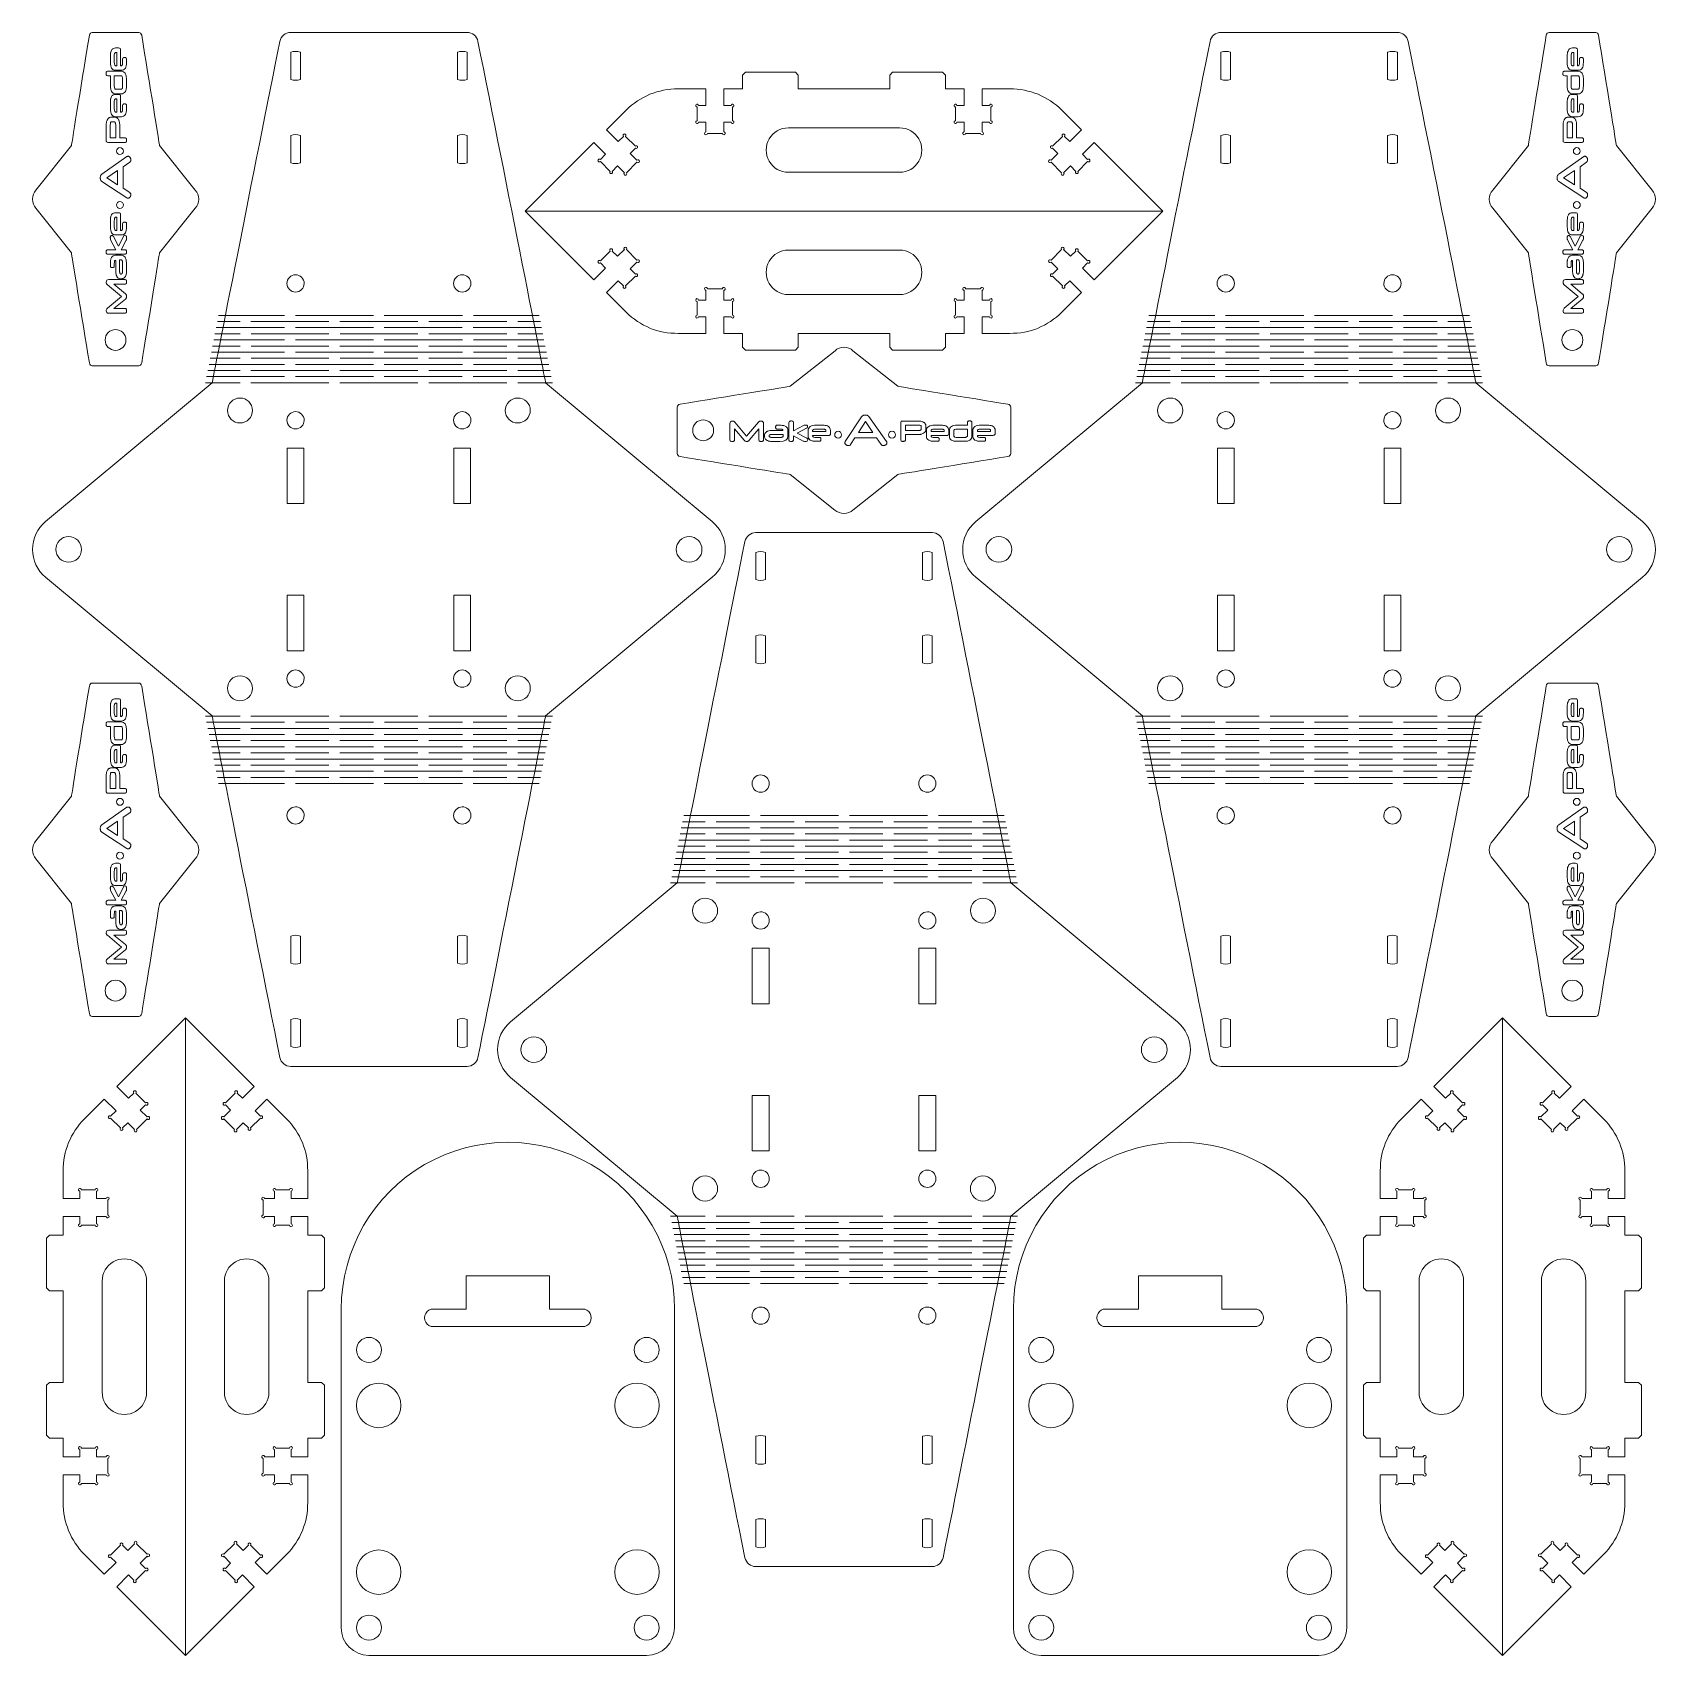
# Model space of a CAD drawing. Header units: inches. Extents: x -5.8 to 5.8, y -5.8 to 5.8.
import ezdxf

# ---------------------------------------------------------------- set-up
doc = ezdxf.new("R2010")
doc.units = ezdxf.units.IN
doc.header["$MEASUREMENT"] = 0
doc.layers.add('VIEW_HATCHES', color=7, linetype='Continuous')

msp = doc.modelspace()

# ---------------------------------------------------------------- linework, layer by layer
at = {"layer": 'VIEW_HATCHES', "color": 4, "lineweight": 5}
for points, knots in [([(-4.477, 0.907), (-4.477, 0.907), (-5.658, 1.89), (-5.658, 1.89), (-5.658, 1.89), (-5.716, 1.939), (-5.75, 2.011), (-5.75, 2.087), (-5.75, 2.087), (-5.75, 2.163), (-5.716, 2.235), (-5.658, 2.284), (-5.658, 2.284), (-5.658, 2.284), (-4.477, 3.268), (-4.477, 3.268), (-4.477, 3.268), (-4.477, 3.268), (-4.477, 3.268), (-4.477, 3.268), (-4.477, 3.268), (-4.471, 3.298), (-4.166, 4.851), (-3.997, 5.687), (-3.997, 5.687), (-3.99, 5.724), (-3.957, 5.75), (-3.92, 5.75), (-3.92, 5.75), (-3.92, 5.75), (-2.671, 5.75), (-2.671, 5.75), (-2.671, 5.75), (-2.633, 5.75), (-2.601, 5.724), (-2.594, 5.687), (-2.594, 5.687), (-2.39, 4.677), (-2.12, 3.298), (-2.114, 3.268), (-2.114, 3.268), (-2.114, 3.268), (-2.114, 3.268), (-2.114, 3.268), (-2.114, 3.268), (-2.114, 3.268), (-0.933, 2.284), (-0.933, 2.284), (-0.933, 2.284), (-0.875, 2.235), (-0.841, 2.163), (-0.841, 2.087), (-0.841, 2.087), (-0.841, 2.011), (-0.875, 1.939), (-0.933, 1.89), (-0.933, 1.89), (-0.933, 1.89), (-2.114, 0.907), (-2.114, 0.907), (-2.114, 0.907), (-2.114, 0.907), (-2.114, 0.907), (-2.114, 0.907), (-2.114, 0.907), (-2.12, 0.876), (-2.436, -0.728), (-2.594, -1.513), (-2.594, -1.513), (-2.601, -1.549), (-2.633, -1.576), (-2.671, -1.576), (-2.671, -1.576), (-2.671, -1.576), (-3.92, -1.576), (-3.92, -1.576), (-3.92, -1.576), (-3.957, -1.576), (-3.99, -1.549), (-3.997, -1.513), (-3.997, -1.513), (-4.201, -0.503), (-4.471, 0.876), (-4.477, 0.907), (-4.477, 0.907), (-4.477, 0.907), (-4.477, 0.907), (-4.477, 0.907)], [0, 0, 0, 0, 0.045455, 0.045455, 0.045455, 0.045455, 0.090909, 0.090909, 0.090909, 0.090909, 0.136364, 0.136364, 0.136364, 0.136364, 0.181818, 0.181818, 0.181818, 0.181818, 0.227273, 0.227273, 0.227273, 0.227273, 0.272727, 0.272727, 0.272727, 0.272727, 0.318182, 0.318182, 0.318182, 0.318182, 0.363636, 0.363636, 0.363636, 0.363636, 0.409091, 0.409091, 0.409091, 0.409091, 0.454545, 0.454545, 0.454545, 0.454545, 0.5, 0.5, 0.5, 0.5, 0.545455, 0.545455, 0.545455, 0.545455, 0.590909, 0.590909, 0.590909, 0.590909, 0.636364, 0.636364, 0.636364, 0.636364, 0.681818, 0.681818, 0.681818, 0.681818, 0.727273, 0.727273, 0.727273, 0.727273, 0.772727, 0.772727, 0.772727, 0.772727, 0.818182, 0.818182, 0.818182, 0.818182, 0.863636, 0.863636, 0.863636, 0.863636, 0.909091, 0.909091, 0.909091, 0.909091, 0.954545, 0.954545, 0.954545, 0.954545, 1, 1, 1, 1]), ([(-4.85, 4.95), (-4.85, 4.95), (-4.597, 4.632), (-4.597, 4.632), (-4.597, 4.632), (-4.581, 4.617), (-4.572, 4.593), (-4.572, 4.569), (-4.572, 4.569), (-4.572, 4.544), (-4.581, 4.521), (-4.597, 4.505), (-4.597, 4.505), (-4.597, 4.505), (-4.85, 4.188), (-4.85, 4.188), (-4.85, 4.188), (-4.85, 4.188), (-4.85, 4.188), (-4.85, 4.188), (-4.85, 4.188), (-4.851, 4.178), (-4.932, 3.678), (-4.976, 3.408), (-4.976, 3.408), (-4.978, 3.396), (-4.987, 3.388), (-4.997, 3.388), (-4.997, 3.388), (-4.997, 3.388), (-5.326, 3.388), (-5.326, 3.388), (-5.326, 3.388), (-5.336, 3.388), (-5.345, 3.396), (-5.347, 3.408), (-5.347, 3.408), (-5.401, 3.734), (-5.472, 4.178), (-5.474, 4.188), (-5.474, 4.188), (-5.474, 4.188), (-5.474, 4.188), (-5.474, 4.188), (-5.474, 4.188), (-5.474, 4.188), (-5.726, 4.505), (-5.726, 4.505), (-5.726, 4.505), (-5.741, 4.521), (-5.75, 4.544), (-5.75, 4.569), (-5.75, 4.569), (-5.75, 4.593), (-5.741, 4.617), (-5.726, 4.632), (-5.726, 4.632), (-5.726, 4.632), (-5.474, 4.95), (-5.474, 4.95), (-5.474, 4.95), (-5.474, 4.95), (-5.474, 4.95), (-5.474, 4.95), (-5.474, 4.95), (-5.472, 4.959), (-5.389, 5.477), (-5.347, 5.73), (-5.347, 5.73), (-5.345, 5.741), (-5.336, 5.75), (-5.326, 5.75), (-5.326, 5.75), (-5.326, 5.75), (-4.997, 5.75), (-4.997, 5.75), (-4.997, 5.75), (-4.987, 5.75), (-4.978, 5.741), (-4.976, 5.73), (-4.976, 5.73), (-4.923, 5.404), (-4.851, 4.959), (-4.85, 4.95), (-4.85, 4.95), (-4.85, 4.95), (-4.85, 4.95), (-4.85, 4.95)], [0, 0, 0, 0, 0.045455, 0.045455, 0.045455, 0.045455, 0.090909, 0.090909, 0.090909, 0.090909, 0.136364, 0.136364, 0.136364, 0.136364, 0.181818, 0.181818, 0.181818, 0.181818, 0.227273, 0.227273, 0.227273, 0.227273, 0.272727, 0.272727, 0.272727, 0.272727, 0.318182, 0.318182, 0.318182, 0.318182, 0.363636, 0.363636, 0.363636, 0.363636, 0.409091, 0.409091, 0.409091, 0.409091, 0.454545, 0.454545, 0.454545, 0.454545, 0.5, 0.5, 0.5, 0.5, 0.545455, 0.545455, 0.545455, 0.545455, 0.590909, 0.590909, 0.590909, 0.590909, 0.636364, 0.636364, 0.636364, 0.636364, 0.681818, 0.681818, 0.681818, 0.681818, 0.727273, 0.727273, 0.727273, 0.727273, 0.772727, 0.772727, 0.772727, 0.772727, 0.818182, 0.818182, 0.818182, 0.818182, 0.863636, 0.863636, 0.863636, 0.863636, 0.909091, 0.909091, 0.909091, 0.909091, 0.954545, 0.954545, 0.954545, 0.954545, 1, 1, 1, 1]), ([(2.114, 0.907), (2.114, 0.907), (0.933, 1.89), (0.933, 1.89), (0.933, 1.89), (0.875, 1.939), (0.841, 2.011), (0.841, 2.087), (0.841, 2.087), (0.841, 2.163), (0.875, 2.235), (0.933, 2.284), (0.933, 2.284), (0.933, 2.284), (2.114, 3.268), (2.114, 3.268), (2.114, 3.268), (2.114, 3.268), (2.114, 3.268), (2.114, 3.268), (2.114, 3.268), (2.12, 3.298), (2.425, 4.851), (2.594, 5.687), (2.594, 5.687), (2.601, 5.724), (2.634, 5.75), (2.671, 5.75), (2.671, 5.75), (2.671, 5.75), (3.92, 5.75), (3.92, 5.75), (3.92, 5.75), (3.958, 5.75), (3.99, 5.724), (3.997, 5.687), (3.997, 5.687), (4.201, 4.677), (4.471, 3.298), (4.477, 3.268), (4.477, 3.268), (4.477, 3.268), (4.477, 3.268), (4.477, 3.268), (4.477, 3.268), (4.477, 3.268), (5.658, 2.284), (5.658, 2.284), (5.658, 2.284), (5.716, 2.235), (5.75, 2.163), (5.75, 2.087), (5.75, 2.087), (5.75, 2.011), (5.716, 1.939), (5.658, 1.89), (5.658, 1.89), (5.658, 1.89), (4.477, 0.907), (4.477, 0.907), (4.477, 0.907), (4.477, 0.907), (4.477, 0.907), (4.477, 0.907), (4.477, 0.907), (4.471, 0.876), (4.155, -0.728), (3.997, -1.513), (3.997, -1.513), (3.99, -1.549), (3.957, -1.576), (3.92, -1.576), (3.92, -1.576), (3.92, -1.576), (2.671, -1.576), (2.671, -1.576), (2.671, -1.576), (2.633, -1.576), (2.601, -1.549), (2.594, -1.513), (2.594, -1.513), (2.39, -0.503), (2.12, 0.876), (2.114, 0.907), (2.114, 0.907), (2.114, 0.907), (2.114, 0.907), (2.114, 0.907)], [0, 0, 0, 0, 0.045455, 0.045455, 0.045455, 0.045455, 0.090909, 0.090909, 0.090909, 0.090909, 0.136364, 0.136364, 0.136364, 0.136364, 0.181818, 0.181818, 0.181818, 0.181818, 0.227273, 0.227273, 0.227273, 0.227273, 0.272727, 0.272727, 0.272727, 0.272727, 0.318182, 0.318182, 0.318182, 0.318182, 0.363636, 0.363636, 0.363636, 0.363636, 0.409091, 0.409091, 0.409091, 0.409091, 0.454545, 0.454545, 0.454545, 0.454545, 0.5, 0.5, 0.5, 0.5, 0.545455, 0.545455, 0.545455, 0.545455, 0.590909, 0.590909, 0.590909, 0.590909, 0.636364, 0.636364, 0.636364, 0.636364, 0.681818, 0.681818, 0.681818, 0.681818, 0.727273, 0.727273, 0.727273, 0.727273, 0.772727, 0.772727, 0.772727, 0.772727, 0.818182, 0.818182, 0.818182, 0.818182, 0.863636, 0.863636, 0.863636, 0.863636, 0.909091, 0.909091, 0.909091, 0.909091, 0.954545, 0.954545, 0.954545, 0.954545, 1, 1, 1, 1]), ([(5.473, 4.95), (5.473, 4.95), (5.726, 4.632), (5.726, 4.632), (5.726, 4.632), (5.741, 4.617), (5.75, 4.593), (5.75, 4.569), (5.75, 4.569), (5.75, 4.544), (5.741, 4.521), (5.726, 4.505), (5.726, 4.505), (5.726, 4.505), (5.473, 4.188), (5.473, 4.188), (5.473, 4.188), (5.473, 4.188), (5.473, 4.188), (5.473, 4.188), (5.473, 4.188), (5.471, 4.178), (5.391, 3.678), (5.346, 3.408), (5.346, 3.408), (5.344, 3.396), (5.336, 3.388), (5.326, 3.388), (5.326, 3.388), (5.326, 3.388), (4.996, 3.388), (4.996, 3.388), (4.996, 3.388), (4.986, 3.388), (4.978, 3.396), (4.976, 3.408), (4.976, 3.408), (4.922, 3.734), (4.851, 4.178), (4.849, 4.188), (4.849, 4.188), (4.849, 4.188), (4.849, 4.188), (4.849, 4.188), (4.849, 4.188), (4.849, 4.188), (4.597, 4.505), (4.597, 4.505), (4.597, 4.505), (4.581, 4.521), (4.572, 4.544), (4.572, 4.569), (4.572, 4.569), (4.572, 4.593), (4.581, 4.617), (4.597, 4.632), (4.597, 4.632), (4.597, 4.632), (4.849, 4.95), (4.849, 4.95), (4.849, 4.95), (4.849, 4.95), (4.849, 4.95), (4.849, 4.95), (4.849, 4.95), (4.851, 4.959), (4.934, 5.477), (4.976, 5.73), (4.976, 5.73), (4.978, 5.741), (4.986, 5.75), (4.996, 5.75), (4.996, 5.75), (4.996, 5.75), (5.326, 5.75), (5.326, 5.75), (5.326, 5.75), (5.336, 5.75), (5.344, 5.741), (5.346, 5.73), (5.346, 5.73), (5.4, 5.404), (5.471, 4.959), (5.473, 4.95), (5.473, 4.95), (5.473, 4.95), (5.473, 4.95), (5.473, 4.95)], [0, 0, 0, 0, 0.045455, 0.045455, 0.045455, 0.045455, 0.090909, 0.090909, 0.090909, 0.090909, 0.136364, 0.136364, 0.136364, 0.136364, 0.181818, 0.181818, 0.181818, 0.181818, 0.227273, 0.227273, 0.227273, 0.227273, 0.272727, 0.272727, 0.272727, 0.272727, 0.318182, 0.318182, 0.318182, 0.318182, 0.363636, 0.363636, 0.363636, 0.363636, 0.409091, 0.409091, 0.409091, 0.409091, 0.454545, 0.454545, 0.454545, 0.454545, 0.5, 0.5, 0.5, 0.5, 0.545455, 0.545455, 0.545455, 0.545455, 0.590909, 0.590909, 0.590909, 0.590909, 0.636364, 0.636364, 0.636364, 0.636364, 0.681818, 0.681818, 0.681818, 0.681818, 0.727273, 0.727273, 0.727273, 0.727273, 0.772727, 0.772727, 0.772727, 0.772727, 0.818182, 0.818182, 0.818182, 0.818182, 0.863636, 0.863636, 0.863636, 0.863636, 0.909091, 0.909091, 0.909091, 0.909091, 0.954545, 0.954545, 0.954545, 0.954545, 1, 1, 1, 1]), ([(2.259, 4.484), (2.259, 4.484), (1.772, 4.971), (1.772, 4.971), (1.772, 4.971), (1.772, 4.971), (1.689, 4.888), (1.689, 4.888), (1.689, 4.888), (1.689, 4.888), (1.726, 4.85), (1.726, 4.85), (1.726, 4.85), (1.729, 4.853), (1.733, 4.854), (1.737, 4.852), (1.737, 4.852), (1.741, 4.851), (1.743, 4.847), (1.743, 4.843), (1.743, 4.843), (1.743, 4.839), (1.741, 4.835), (1.737, 4.834), (1.737, 4.834), (1.733, 4.832), (1.729, 4.833), (1.726, 4.836), (1.726, 4.836), (1.726, 4.836), (1.657, 4.766), (1.657, 4.766), (1.657, 4.766), (1.659, 4.764), (1.66, 4.759), (1.659, 4.756), (1.659, 4.756), (1.657, 4.752), (1.654, 4.75), (1.65, 4.75), (1.65, 4.75), (1.646, 4.75), (1.642, 4.752), (1.64, 4.756), (1.64, 4.756), (1.639, 4.759), (1.64, 4.764), (1.643, 4.766), (1.643, 4.766), (1.643, 4.766), (1.605, 4.804), (1.605, 4.804), (1.605, 4.804), (1.605, 4.804), (1.556, 4.755), (1.556, 4.755), (1.556, 4.755), (1.559, 4.752), (1.56, 4.748), (1.558, 4.745), (1.558, 4.745), (1.557, 4.741), (1.553, 4.738), (1.549, 4.738), (1.549, 4.738), (1.545, 4.738), (1.542, 4.741), (1.54, 4.745), (1.54, 4.745), (1.539, 4.748), (1.54, 4.752), (1.542, 4.755), (1.542, 4.755), (1.542, 4.755), (1.467, 4.83), (1.467, 4.83), (1.467, 4.83), (1.464, 4.828), (1.46, 4.827), (1.456, 4.828), (1.456, 4.828), (1.453, 4.83), (1.45, 4.833), (1.45, 4.837), (1.45, 4.837), (1.45, 4.841), (1.453, 4.845), (1.456, 4.847), (1.456, 4.847), (1.46, 4.848), (1.464, 4.847), (1.467, 4.844), (1.467, 4.844), (1.467, 4.844), (1.516, 4.893), (1.516, 4.893), (1.516, 4.893), (1.516, 4.893), (1.478, 4.931), (1.478, 4.931), (1.478, 4.931), (1.476, 4.928), (1.471, 4.927), (1.468, 4.929), (1.468, 4.929), (1.464, 4.93), (1.462, 4.934), (1.462, 4.938), (1.462, 4.938), (1.462, 4.942), (1.464, 4.945), (1.468, 4.947), (1.468, 4.947), (1.471, 4.948), (1.476, 4.947), (1.478, 4.945), (1.478, 4.945), (1.478, 4.945), (1.548, 5.014), (1.548, 5.014), (1.548, 5.014), (1.545, 5.017), (1.544, 5.021), (1.546, 5.025), (1.546, 5.025), (1.547, 5.029), (1.551, 5.031), (1.555, 5.031), (1.555, 5.031), (1.559, 5.031), (1.562, 5.029), (1.564, 5.025), (1.564, 5.025), (1.566, 5.021), (1.565, 5.017), (1.562, 5.014), (1.562, 5.014), (1.562, 5.014), (1.599, 4.977), (1.599, 4.977), (1.599, 4.977), (1.599, 4.977), (1.683, 5.06), (1.683, 5.06), (1.683, 5.06), (1.683, 5.06), (1.543, 5.2), (1.543, 5.2), (1.543, 5.2), (1.446, 5.297), (1.314, 5.351), (1.176, 5.35), (1.176, 5.35), (1.176, 5.35), (0.978, 5.35), (0.978, 5.35), (0.978, 5.35), (0.978, 5.35), (0.978, 5.232), (0.978, 5.232), (0.978, 5.232), (0.978, 5.232), (1.031, 5.232), (1.031, 5.232), (1.031, 5.232), (1.031, 5.236), (1.034, 5.239), (1.037, 5.241), (1.037, 5.241), (1.041, 5.243), (1.045, 5.242), (1.048, 5.239), (1.048, 5.239), (1.051, 5.236), (1.052, 5.232), (1.05, 5.228), (1.05, 5.228), (1.049, 5.224), (1.045, 5.222), (1.041, 5.222), (1.041, 5.222), (1.041, 5.222), (1.041, 5.124), (1.041, 5.124), (1.041, 5.124), (1.045, 5.124), (1.049, 5.121), (1.05, 5.118), (1.05, 5.118), (1.052, 5.114), (1.051, 5.11), (1.048, 5.107), (1.048, 5.107), (1.045, 5.104), (1.041, 5.103), (1.037, 5.105), (1.037, 5.105), (1.034, 5.106), (1.031, 5.11), (1.031, 5.114), (1.031, 5.114), (1.031, 5.114), (0.978, 5.114), (0.978, 5.114), (0.978, 5.114), (0.978, 5.114), (0.978, 5.045), (0.978, 5.045), (0.978, 5.045), (0.982, 5.045), (0.986, 5.042), (0.987, 5.039), (0.987, 5.039), (0.989, 5.035), (0.988, 5.031), (0.985, 5.028), (0.985, 5.028), (0.982, 5.025), (0.978, 5.024), (0.974, 5.026), (0.974, 5.026), (0.971, 5.027), (0.968, 5.031), (0.968, 5.035), (0.968, 5.035), (0.968, 5.035), (0.862, 5.035), (0.862, 5.035), (0.862, 5.035), (0.862, 5.031), (0.86, 5.027), (0.856, 5.026), (0.856, 5.026), (0.852, 5.024), (0.848, 5.025), (0.845, 5.028), (0.845, 5.028), (0.842, 5.031), (0.842, 5.035), (0.843, 5.039), (0.843, 5.039), (0.845, 5.042), (0.848, 5.045), (0.852, 5.045), (0.852, 5.045), (0.852, 5.045), (0.852, 5.114), (0.852, 5.114), (0.852, 5.114), (0.852, 5.114), (0.799, 5.114), (0.799, 5.114), (0.799, 5.114), (0.799, 5.11), (0.797, 5.106), (0.793, 5.105), (0.793, 5.105), (0.789, 5.103), (0.785, 5.104), (0.782, 5.107), (0.782, 5.107), (0.779, 5.11), (0.779, 5.114), (0.78, 5.118), (0.78, 5.118), (0.782, 5.121), (0.785, 5.124), (0.789, 5.124), (0.789, 5.124), (0.789, 5.124), (0.789, 5.222), (0.789, 5.222), (0.789, 5.222), (0.785, 5.222), (0.782, 5.224), (0.78, 5.228), (0.78, 5.228), (0.779, 5.232), (0.779, 5.236), (0.782, 5.239), (0.782, 5.239), (0.785, 5.242), (0.789, 5.243), (0.793, 5.241), (0.793, 5.241), (0.797, 5.239), (0.799, 5.236), (0.799, 5.232), (0.799, 5.232), (0.799, 5.232), (0.852, 5.232), (0.852, 5.232), (0.852, 5.232), (0.852, 5.232), (0.852, 5.35), (0.852, 5.35), (0.852, 5.35), (0.852, 5.35), (0.718, 5.35), (0.718, 5.35), (0.718, 5.35), (0.718, 5.35), (0.718, 5.448), (0.718, 5.448), (0.718, 5.448), (0.718, 5.448), (0.699, 5.468), (0.699, 5.468), (0.699, 5.468), (0.699, 5.468), (0.344, 5.468), (0.344, 5.468), (0.344, 5.468), (0.344, 5.468), (0.325, 5.448), (0.325, 5.448), (0.325, 5.448), (0.325, 5.448), (0.325, 5.35), (0.325, 5.35), (0.325, 5.35), (0.325, 5.35), (-0.325, 5.35), (-0.325, 5.35), (-0.325, 5.35), (-0.325, 5.35), (-0.325, 5.448), (-0.325, 5.448), (-0.325, 5.448), (-0.325, 5.448), (-0.344, 5.468), (-0.344, 5.468), (-0.344, 5.468), (-0.344, 5.468), (-0.699, 5.468), (-0.699, 5.468), (-0.699, 5.468), (-0.699, 5.468), (-0.718, 5.448), (-0.718, 5.448), (-0.718, 5.448), (-0.718, 5.448), (-0.718, 5.35), (-0.718, 5.35), (-0.718, 5.35), (-0.718, 5.35), (-0.852, 5.35), (-0.852, 5.35), (-0.852, 5.35), (-0.852, 5.35), (-0.852, 5.232), (-0.852, 5.232), (-0.852, 5.232), (-0.852, 5.232), (-0.799, 5.232), (-0.799, 5.232), (-0.799, 5.232), (-0.799, 5.236), (-0.797, 5.239), (-0.793, 5.241), (-0.793, 5.241), (-0.789, 5.243), (-0.785, 5.242), (-0.782, 5.239), (-0.782, 5.239), (-0.779, 5.236), (-0.779, 5.232), (-0.78, 5.228), (-0.78, 5.228), (-0.782, 5.224), (-0.785, 5.222), (-0.789, 5.222), (-0.789, 5.222), (-0.789, 5.222), (-0.789, 5.124), (-0.789, 5.124), (-0.789, 5.124), (-0.785, 5.124), (-0.782, 5.121), (-0.78, 5.118), (-0.78, 5.118), (-0.779, 5.114), (-0.779, 5.11), (-0.782, 5.107), (-0.782, 5.107), (-0.785, 5.104), (-0.789, 5.103), (-0.793, 5.105), (-0.793, 5.105), (-0.797, 5.106), (-0.799, 5.11), (-0.799, 5.114), (-0.799, 5.114), (-0.799, 5.114), (-0.852, 5.114), (-0.852, 5.114), (-0.852, 5.114), (-0.852, 5.114), (-0.852, 5.045), (-0.852, 5.045), (-0.852, 5.045), (-0.848, 5.045), (-0.845, 5.042), (-0.843, 5.039), (-0.843, 5.039), (-0.842, 5.035), (-0.842, 5.031), (-0.845, 5.028), (-0.845, 5.028), (-0.848, 5.025), (-0.852, 5.024), (-0.856, 5.026), (-0.856, 5.026), (-0.86, 5.027), (-0.862, 5.031), (-0.862, 5.035), (-0.862, 5.035), (-0.862, 5.035), (-0.968, 5.035), (-0.968, 5.035), (-0.968, 5.035), (-0.968, 5.031), (-0.971, 5.027), (-0.974, 5.026), (-0.974, 5.026), (-0.978, 5.024), (-0.982, 5.025), (-0.985, 5.028), (-0.985, 5.028), (-0.988, 5.031), (-0.989, 5.035), (-0.987, 5.039), (-0.987, 5.039), (-0.986, 5.042), (-0.982, 5.045), (-0.978, 5.045), (-0.978, 5.045), (-0.978, 5.045), (-0.978, 5.114), (-0.978, 5.114), (-0.978, 5.114), (-0.978, 5.114), (-1.031, 5.114), (-1.031, 5.114), (-1.031, 5.114), (-1.031, 5.11), (-1.034, 5.106), (-1.037, 5.105), (-1.037, 5.105), (-1.041, 5.103), (-1.045, 5.104), (-1.048, 5.107), (-1.048, 5.107), (-1.051, 5.11), (-1.052, 5.114), (-1.05, 5.118), (-1.05, 5.118), (-1.049, 5.121), (-1.045, 5.124), (-1.041, 5.124), (-1.041, 5.124), (-1.041, 5.124), (-1.041, 5.222), (-1.041, 5.222), (-1.041, 5.222), (-1.045, 5.222), (-1.049, 5.224), (-1.05, 5.228), (-1.05, 5.228), (-1.052, 5.232), (-1.051, 5.236), (-1.048, 5.239), (-1.048, 5.239), (-1.045, 5.242), (-1.041, 5.243), (-1.037, 5.241), (-1.037, 5.241), (-1.034, 5.239), (-1.031, 5.236), (-1.031, 5.232), (-1.031, 5.232), (-1.031, 5.232), (-0.978, 5.232), (-0.978, 5.232), (-0.978, 5.232), (-0.978, 5.232), (-0.978, 5.35), (-0.978, 5.35), (-0.978, 5.35), (-0.978, 5.35), (-1.176, 5.35), (-1.176, 5.35), (-1.176, 5.35), (-1.314, 5.351), (-1.446, 5.297), (-1.543, 5.2), (-1.543, 5.2), (-1.543, 5.2), (-1.683, 5.06), (-1.683, 5.06), (-1.683, 5.06), (-1.683, 5.06), (-1.599, 4.977), (-1.599, 4.977), (-1.599, 4.977), (-1.599, 4.977), (-1.562, 5.014), (-1.562, 5.014), (-1.562, 5.014), (-1.565, 5.017), (-1.566, 5.021), (-1.564, 5.025), (-1.564, 5.025), (-1.562, 5.029), (-1.559, 5.031), (-1.555, 5.031), (-1.555, 5.031), (-1.551, 5.031), (-1.547, 5.029), (-1.546, 5.025), (-1.546, 5.025), (-1.544, 5.021), (-1.545, 5.017), (-1.548, 5.014), (-1.548, 5.014), (-1.548, 5.014), (-1.478, 4.945), (-1.478, 4.945), (-1.478, 4.945), (-1.476, 4.947), (-1.471, 4.948), (-1.468, 4.947), (-1.468, 4.947), (-1.464, 4.945), (-1.462, 4.942), (-1.462, 4.938), (-1.462, 4.938), (-1.462, 4.934), (-1.464, 4.93), (-1.468, 4.929), (-1.468, 4.929), (-1.471, 4.927), (-1.476, 4.928), (-1.478, 4.931), (-1.478, 4.931), (-1.478, 4.931), (-1.516, 4.893), (-1.516, 4.893), (-1.516, 4.893), (-1.516, 4.893), (-1.467, 4.844), (-1.467, 4.844), (-1.467, 4.844), (-1.464, 4.847), (-1.46, 4.848), (-1.456, 4.847), (-1.456, 4.847), (-1.453, 4.845), (-1.45, 4.841), (-1.45, 4.837), (-1.45, 4.837), (-1.45, 4.833), (-1.453, 4.83), (-1.456, 4.828), (-1.456, 4.828), (-1.46, 4.827), (-1.464, 4.828), (-1.467, 4.83), (-1.467, 4.83), (-1.467, 4.83), (-1.542, 4.755), (-1.542, 4.755), (-1.542, 4.755), (-1.54, 4.752), (-1.539, 4.748), (-1.54, 4.745), (-1.54, 4.745), (-1.542, 4.741), (-1.545, 4.738), (-1.549, 4.738), (-1.549, 4.738), (-1.553, 4.738), (-1.557, 4.741), (-1.558, 4.745), (-1.558, 4.745), (-1.56, 4.748), (-1.559, 4.752), (-1.556, 4.755), (-1.556, 4.755), (-1.556, 4.755), (-1.605, 4.804), (-1.605, 4.804), (-1.605, 4.804), (-1.605, 4.804), (-1.643, 4.766), (-1.643, 4.766), (-1.643, 4.766), (-1.64, 4.764), (-1.639, 4.759), (-1.64, 4.756), (-1.64, 4.756), (-1.642, 4.752), (-1.646, 4.75), (-1.65, 4.75), (-1.65, 4.75), (-1.654, 4.75), (-1.657, 4.752), (-1.659, 4.756), (-1.659, 4.756), (-1.66, 4.759), (-1.659, 4.764), (-1.657, 4.766), (-1.657, 4.766), (-1.657, 4.766), (-1.726, 4.836), (-1.726, 4.836), (-1.726, 4.836), (-1.729, 4.833), (-1.733, 4.832), (-1.737, 4.834), (-1.737, 4.834), (-1.741, 4.835), (-1.743, 4.839), (-1.743, 4.843), (-1.743, 4.843), (-1.743, 4.847), (-1.741, 4.851), (-1.737, 4.852), (-1.737, 4.852), (-1.733, 4.854), (-1.729, 4.853), (-1.726, 4.85), (-1.726, 4.85), (-1.726, 4.85), (-1.689, 4.888), (-1.689, 4.888), (-1.689, 4.888), (-1.689, 4.888), (-1.772, 4.971), (-1.772, 4.971), (-1.772, 4.971), (-1.772, 4.971), (-2.259, 4.484), (-2.259, 4.484)], [0, 0, 0, 0, 0.006211, 0.006211, 0.006211, 0.006211, 0.012422, 0.012422, 0.012422, 0.012422, 0.018634, 0.018634, 0.018634, 0.018634, 0.024845, 0.024845, 0.024845, 0.024845, 0.031056, 0.031056, 0.031056, 0.031056, 0.037267, 0.037267, 0.037267, 0.037267, 0.043478, 0.043478, 0.043478, 0.043478, 0.049689, 0.049689, 0.049689, 0.049689, 0.055901, 0.055901, 0.055901, 0.055901, 0.062112, 0.062112, 0.062112, 0.062112, 0.068323, 0.068323, 0.068323, 0.068323, 0.074534, 0.074534, 0.074534, 0.074534, 0.080745, 0.080745, 0.080745, 0.080745, 0.086957, 0.086957, 0.086957, 0.086957, 0.093168, 0.093168, 0.093168, 0.093168, 0.099379, 0.099379, 0.099379, 0.099379, 0.10559, 0.10559, 0.10559, 0.10559, 0.111801, 0.111801, 0.111801, 0.111801, 0.118012, 0.118012, 0.118012, 0.118012, 0.124224, 0.124224, 0.124224, 0.124224, 0.130435, 0.130435, 0.130435, 0.130435, 0.136646, 0.136646, 0.136646, 0.136646, 0.142857, 0.142857, 0.142857, 0.142857, 0.149068, 0.149068, 0.149068, 0.149068, 0.15528, 0.15528, 0.15528, 0.15528, 0.161491, 0.161491, 0.161491, 0.161491, 0.167702, 0.167702, 0.167702, 0.167702, 0.173913, 0.173913, 0.173913, 0.173913, 0.180124, 0.180124, 0.180124, 0.180124, 0.186335, 0.186335, 0.186335, 0.186335, 0.192547, 0.192547, 0.192547, 0.192547, 0.198758, 0.198758, 0.198758, 0.198758, 0.204969, 0.204969, 0.204969, 0.204969, 0.21118, 0.21118, 0.21118, 0.21118, 0.217391, 0.217391, 0.217391, 0.217391, 0.223602, 0.223602, 0.223602, 0.223602, 0.229814, 0.229814, 0.229814, 0.229814, 0.236025, 0.236025, 0.236025, 0.236025, 0.242236, 0.242236, 0.242236, 0.242236, 0.248447, 0.248447, 0.248447, 0.248447, 0.254658, 0.254658, 0.254658, 0.254658, 0.26087, 0.26087, 0.26087, 0.26087, 0.267081, 0.267081, 0.267081, 0.267081, 0.273292, 0.273292, 0.273292, 0.273292, 0.279503, 0.279503, 0.279503, 0.279503, 0.285714, 0.285714, 0.285714, 0.285714, 0.291925, 0.291925, 0.291925, 0.291925, 0.298137, 0.298137, 0.298137, 0.298137, 0.304348, 0.304348, 0.304348, 0.304348, 0.310559, 0.310559, 0.310559, 0.310559, 0.31677, 0.31677, 0.31677, 0.31677, 0.322981, 0.322981, 0.322981, 0.322981, 0.329193, 0.329193, 0.329193, 0.329193, 0.335404, 0.335404, 0.335404, 0.335404, 0.341615, 0.341615, 0.341615, 0.341615, 0.347826, 0.347826, 0.347826, 0.347826, 0.354037, 0.354037, 0.354037, 0.354037, 0.360248, 0.360248, 0.360248, 0.360248, 0.36646, 0.36646, 0.36646, 0.36646, 0.372671, 0.372671, 0.372671, 0.372671, 0.378882, 0.378882, 0.378882, 0.378882, 0.385093, 0.385093, 0.385093, 0.385093, 0.391304, 0.391304, 0.391304, 0.391304, 0.397516, 0.397516, 0.397516, 0.397516, 0.403727, 0.403727, 0.403727, 0.403727, 0.409938, 0.409938, 0.409938, 0.409938, 0.416149, 0.416149, 0.416149, 0.416149, 0.42236, 0.42236, 0.42236, 0.42236, 0.428571, 0.428571, 0.428571, 0.428571, 0.434783, 0.434783, 0.434783, 0.434783, 0.440994, 0.440994, 0.440994, 0.440994, 0.447205, 0.447205, 0.447205, 0.447205, 0.453416, 0.453416, 0.453416, 0.453416, 0.459627, 0.459627, 0.459627, 0.459627, 0.465839, 0.465839, 0.465839, 0.465839, 0.47205, 0.47205, 0.47205, 0.47205, 0.478261, 0.478261, 0.478261, 0.478261, 0.484472, 0.484472, 0.484472, 0.484472, 0.490683, 0.490683, 0.490683, 0.490683, 0.496894, 0.496894, 0.496894, 0.496894, 0.503106, 0.503106, 0.503106, 0.503106, 0.509317, 0.509317, 0.509317, 0.509317, 0.515528, 0.515528, 0.515528, 0.515528, 0.521739, 0.521739, 0.521739, 0.521739, 0.52795, 0.52795, 0.52795, 0.52795, 0.534161, 0.534161, 0.534161, 0.534161, 0.540373, 0.540373, 0.540373, 0.540373, 0.546584, 0.546584, 0.546584, 0.546584, 0.552795, 0.552795, 0.552795, 0.552795, 0.559006, 0.559006, 0.559006, 0.559006, 0.565217, 0.565217, 0.565217, 0.565217, 0.571429, 0.571429, 0.571429, 0.571429, 0.57764, 0.57764, 0.57764, 0.57764, 0.583851, 0.583851, 0.583851, 0.583851, 0.590062, 0.590062, 0.590062, 0.590062, 0.596273, 0.596273, 0.596273, 0.596273, 0.602484, 0.602484, 0.602484, 0.602484, 0.608696, 0.608696, 0.608696, 0.608696, 0.614907, 0.614907, 0.614907, 0.614907, 0.621118, 0.621118, 0.621118, 0.621118, 0.627329, 0.627329, 0.627329, 0.627329, 0.63354, 0.63354, 0.63354, 0.63354, 0.639752, 0.639752, 0.639752, 0.639752, 0.645963, 0.645963, 0.645963, 0.645963, 0.652174, 0.652174, 0.652174, 0.652174, 0.658385, 0.658385, 0.658385, 0.658385, 0.664596, 0.664596, 0.664596, 0.664596, 0.670807, 0.670807, 0.670807, 0.670807, 0.677019, 0.677019, 0.677019, 0.677019, 0.68323, 0.68323, 0.68323, 0.68323, 0.689441, 0.689441, 0.689441, 0.689441, 0.695652, 0.695652, 0.695652, 0.695652, 0.701863, 0.701863, 0.701863, 0.701863, 0.708075, 0.708075, 0.708075, 0.708075, 0.714286, 0.714286, 0.714286, 0.714286, 0.720497, 0.720497, 0.720497, 0.720497, 0.726708, 0.726708, 0.726708, 0.726708, 0.732919, 0.732919, 0.732919, 0.732919, 0.73913, 0.73913, 0.73913, 0.73913, 0.745342, 0.745342, 0.745342, 0.745342, 0.751553, 0.751553, 0.751553, 0.751553, 0.757764, 0.757764, 0.757764, 0.757764, 0.763975, 0.763975, 0.763975, 0.763975, 0.770186, 0.770186, 0.770186, 0.770186, 0.776398, 0.776398, 0.776398, 0.776398, 0.782609, 0.782609, 0.782609, 0.782609, 0.78882, 0.78882, 0.78882, 0.78882, 0.795031, 0.795031, 0.795031, 0.795031, 0.801242, 0.801242, 0.801242, 0.801242, 0.807453, 0.807453, 0.807453, 0.807453, 0.813665, 0.813665, 0.813665, 0.813665, 0.819876, 0.819876, 0.819876, 0.819876, 0.826087, 0.826087, 0.826087, 0.826087, 0.832298, 0.832298, 0.832298, 0.832298, 0.838509, 0.838509, 0.838509, 0.838509, 0.84472, 0.84472, 0.84472, 0.84472, 0.850932, 0.850932, 0.850932, 0.850932, 0.857143, 0.857143, 0.857143, 0.857143, 0.863354, 0.863354, 0.863354, 0.863354, 0.869565, 0.869565, 0.869565, 0.869565, 0.875776, 0.875776, 0.875776, 0.875776, 0.881988, 0.881988, 0.881988, 0.881988, 0.888199, 0.888199, 0.888199, 0.888199, 0.89441, 0.89441, 0.89441, 0.89441, 0.900621, 0.900621, 0.900621, 0.900621, 0.906832, 0.906832, 0.906832, 0.906832, 0.913043, 0.913043, 0.913043, 0.913043, 0.919255, 0.919255, 0.919255, 0.919255, 0.925466, 0.925466, 0.925466, 0.925466, 0.931677, 0.931677, 0.931677, 0.931677, 0.937888, 0.937888, 0.937888, 0.937888, 0.944099, 0.944099, 0.944099, 0.944099, 0.950311, 0.950311, 0.950311, 0.950311, 0.956522, 0.956522, 0.956522, 0.956522, 0.962733, 0.962733, 0.962733, 0.962733, 0.968944, 0.968944, 0.968944, 0.968944, 0.975155, 0.975155, 0.975155, 0.975155, 0.981366, 0.981366, 0.981366, 0.981366, 0.987578, 0.987578, 0.987578, 0.987578, 0.993789, 0.993789, 0.993789, 0.993789, 1, 1, 1, 1]), ([(-1.772, 3.997), (-1.772, 3.997), (-2.259, 4.484), (-2.259, 4.484), (-2.259, 4.484), (-2.259, 4.484), (2.259, 4.484), (2.259, 4.484), (2.259, 4.484), (2.259, 4.484), (1.772, 3.997), (1.772, 3.997), (1.772, 3.997), (1.772, 3.997), (1.689, 4.08), (1.689, 4.08), (1.689, 4.08), (1.689, 4.08), (1.726, 4.118), (1.726, 4.118), (1.726, 4.118), (1.729, 4.115), (1.733, 4.114), (1.737, 4.116), (1.737, 4.116), (1.741, 4.117), (1.743, 4.121), (1.743, 4.125), (1.743, 4.125), (1.743, 4.129), (1.741, 4.132), (1.737, 4.134), (1.737, 4.134), (1.733, 4.135), (1.729, 4.135), (1.726, 4.132), (1.726, 4.132), (1.726, 4.132), (1.657, 4.201), (1.657, 4.201), (1.657, 4.201), (1.659, 4.204), (1.66, 4.208), (1.659, 4.212), (1.659, 4.212), (1.657, 4.216), (1.654, 4.218), (1.65, 4.218), (1.65, 4.218), (1.646, 4.218), (1.642, 4.216), (1.64, 4.212), (1.64, 4.212), (1.639, 4.208), (1.64, 4.204), (1.643, 4.201), (1.643, 4.201), (1.643, 4.201), (1.605, 4.164), (1.605, 4.164), (1.605, 4.164), (1.605, 4.164), (1.556, 4.212), (1.556, 4.212), (1.556, 4.212), (1.559, 4.215), (1.56, 4.219), (1.558, 4.223), (1.558, 4.223), (1.557, 4.227), (1.553, 4.229), (1.549, 4.229), (1.549, 4.229), (1.545, 4.229), (1.542, 4.227), (1.54, 4.223), (1.54, 4.223), (1.539, 4.219), (1.54, 4.215), (1.542, 4.212), (1.542, 4.212), (1.542, 4.212), (1.467, 4.137), (1.467, 4.137), (1.467, 4.137), (1.464, 4.14), (1.46, 4.141), (1.456, 4.139), (1.456, 4.139), (1.453, 4.138), (1.45, 4.134), (1.45, 4.13), (1.45, 4.13), (1.45, 4.126), (1.453, 4.123), (1.456, 4.121), (1.456, 4.121), (1.46, 4.12), (1.464, 4.121), (1.467, 4.123), (1.467, 4.123), (1.467, 4.123), (1.516, 4.075), (1.516, 4.075), (1.516, 4.075), (1.516, 4.075), (1.478, 4.037), (1.478, 4.037), (1.478, 4.037), (1.476, 4.04), (1.471, 4.041), (1.468, 4.039), (1.468, 4.039), (1.464, 4.038), (1.462, 4.034), (1.462, 4.03), (1.462, 4.03), (1.462, 4.026), (1.464, 4.023), (1.468, 4.021), (1.468, 4.021), (1.471, 4.019), (1.476, 4.02), (1.478, 4.023), (1.478, 4.023), (1.478, 4.023), (1.548, 3.954), (1.548, 3.954), (1.548, 3.954), (1.545, 3.951), (1.544, 3.946), (1.546, 3.943), (1.546, 3.943), (1.547, 3.939), (1.551, 3.937), (1.555, 3.937), (1.555, 3.937), (1.559, 3.937), (1.562, 3.939), (1.564, 3.943), (1.564, 3.943), (1.566, 3.946), (1.565, 3.951), (1.562, 3.954), (1.562, 3.954), (1.562, 3.954), (1.599, 3.991), (1.599, 3.991), (1.599, 3.991), (1.599, 3.991), (1.683, 3.908), (1.683, 3.908), (1.683, 3.908), (1.683, 3.908), (1.543, 3.768), (1.543, 3.768), (1.543, 3.768), (1.446, 3.67), (1.314, 3.616), (1.176, 3.618), (1.176, 3.618), (1.176, 3.618), (0.978, 3.618), (0.978, 3.618), (0.978, 3.618), (0.978, 3.618), (0.978, 3.736), (0.978, 3.736), (0.978, 3.736), (0.978, 3.736), (1.031, 3.736), (1.031, 3.736), (1.031, 3.736), (1.031, 3.732), (1.034, 3.728), (1.037, 3.727), (1.037, 3.727), (1.041, 3.725), (1.045, 3.726), (1.048, 3.729), (1.048, 3.729), (1.051, 3.732), (1.052, 3.736), (1.05, 3.74), (1.05, 3.74), (1.049, 3.743), (1.045, 3.746), (1.041, 3.746), (1.041, 3.746), (1.041, 3.746), (1.041, 3.844), (1.041, 3.844), (1.041, 3.844), (1.045, 3.844), (1.049, 3.846), (1.05, 3.85), (1.05, 3.85), (1.052, 3.854), (1.051, 3.858), (1.048, 3.861), (1.048, 3.861), (1.045, 3.864), (1.041, 3.865), (1.037, 3.863), (1.037, 3.863), (1.034, 3.862), (1.031, 3.858), (1.031, 3.854), (1.031, 3.854), (1.031, 3.854), (0.978, 3.854), (0.978, 3.854), (0.978, 3.854), (0.978, 3.854), (0.978, 3.923), (0.978, 3.923), (0.978, 3.923), (0.982, 3.923), (0.986, 3.925), (0.987, 3.929), (0.987, 3.929), (0.989, 3.933), (0.988, 3.937), (0.985, 3.94), (0.985, 3.94), (0.982, 3.942), (0.978, 3.943), (0.974, 3.942), (0.974, 3.942), (0.971, 3.94), (0.968, 3.937), (0.968, 3.933), (0.968, 3.933), (0.968, 3.933), (0.862, 3.933), (0.862, 3.933), (0.862, 3.933), (0.862, 3.937), (0.86, 3.94), (0.856, 3.942), (0.856, 3.942), (0.852, 3.943), (0.848, 3.942), (0.845, 3.94), (0.845, 3.94), (0.842, 3.937), (0.842, 3.933), (0.843, 3.929), (0.843, 3.929), (0.845, 3.925), (0.848, 3.923), (0.852, 3.923), (0.852, 3.923), (0.852, 3.923), (0.852, 3.854), (0.852, 3.854), (0.852, 3.854), (0.852, 3.854), (0.799, 3.854), (0.799, 3.854), (0.799, 3.854), (0.799, 3.858), (0.797, 3.862), (0.793, 3.863), (0.793, 3.863), (0.789, 3.865), (0.785, 3.864), (0.782, 3.861), (0.782, 3.861), (0.779, 3.858), (0.779, 3.854), (0.78, 3.85), (0.78, 3.85), (0.782, 3.846), (0.785, 3.844), (0.789, 3.844), (0.789, 3.844), (0.789, 3.844), (0.789, 3.746), (0.789, 3.746), (0.789, 3.746), (0.785, 3.746), (0.782, 3.743), (0.78, 3.74), (0.78, 3.74), (0.779, 3.736), (0.779, 3.732), (0.782, 3.729), (0.782, 3.729), (0.785, 3.726), (0.789, 3.725), (0.793, 3.727), (0.793, 3.727), (0.797, 3.728), (0.799, 3.732), (0.799, 3.736), (0.799, 3.736), (0.799, 3.736), (0.852, 3.736), (0.852, 3.736), (0.852, 3.736), (0.852, 3.736), (0.852, 3.618), (0.852, 3.618), (0.852, 3.618), (0.852, 3.618), (0.718, 3.618), (0.718, 3.618), (0.718, 3.618), (0.718, 3.618), (0.718, 3.519), (0.718, 3.519), (0.718, 3.519), (0.718, 3.519), (0.699, 3.5), (0.699, 3.5), (0.699, 3.5), (0.699, 3.5), (0.344, 3.5), (0.344, 3.5), (0.344, 3.5), (0.344, 3.5), (0.325, 3.519), (0.325, 3.519), (0.325, 3.519), (0.325, 3.519), (0.325, 3.618), (0.325, 3.618), (0.325, 3.618), (0.325, 3.618), (-0.325, 3.618), (-0.325, 3.618), (-0.325, 3.618), (-0.325, 3.618), (-0.325, 3.519), (-0.325, 3.519), (-0.325, 3.519), (-0.325, 3.519), (-0.344, 3.5), (-0.344, 3.5), (-0.344, 3.5), (-0.344, 3.5), (-0.699, 3.5), (-0.699, 3.5), (-0.699, 3.5), (-0.699, 3.5), (-0.718, 3.519), (-0.718, 3.519), (-0.718, 3.519), (-0.718, 3.519), (-0.718, 3.618), (-0.718, 3.618), (-0.718, 3.618), (-0.718, 3.618), (-0.852, 3.618), (-0.852, 3.618), (-0.852, 3.618), (-0.852, 3.618), (-0.852, 3.736), (-0.852, 3.736), (-0.852, 3.736), (-0.852, 3.736), (-0.799, 3.736), (-0.799, 3.736), (-0.799, 3.736), (-0.799, 3.732), (-0.797, 3.728), (-0.793, 3.727), (-0.793, 3.727), (-0.789, 3.725), (-0.785, 3.726), (-0.782, 3.729), (-0.782, 3.729), (-0.779, 3.732), (-0.779, 3.736), (-0.78, 3.74), (-0.78, 3.74), (-0.782, 3.743), (-0.785, 3.746), (-0.789, 3.746), (-0.789, 3.746), (-0.789, 3.746), (-0.789, 3.844), (-0.789, 3.844), (-0.789, 3.844), (-0.785, 3.844), (-0.782, 3.846), (-0.78, 3.85), (-0.78, 3.85), (-0.779, 3.854), (-0.779, 3.858), (-0.782, 3.861), (-0.782, 3.861), (-0.785, 3.864), (-0.789, 3.865), (-0.793, 3.863), (-0.793, 3.863), (-0.797, 3.862), (-0.799, 3.858), (-0.799, 3.854), (-0.799, 3.854), (-0.799, 3.854), (-0.852, 3.854), (-0.852, 3.854), (-0.852, 3.854), (-0.852, 3.854), (-0.852, 3.923), (-0.852, 3.923), (-0.852, 3.923), (-0.848, 3.923), (-0.845, 3.925), (-0.843, 3.929), (-0.843, 3.929), (-0.842, 3.933), (-0.842, 3.937), (-0.845, 3.94), (-0.845, 3.94), (-0.848, 3.942), (-0.852, 3.943), (-0.856, 3.942), (-0.856, 3.942), (-0.86, 3.94), (-0.862, 3.937), (-0.862, 3.933), (-0.862, 3.933), (-0.862, 3.933), (-0.968, 3.933), (-0.968, 3.933), (-0.968, 3.933), (-0.968, 3.937), (-0.971, 3.94), (-0.974, 3.942), (-0.974, 3.942), (-0.978, 3.943), (-0.982, 3.942), (-0.985, 3.94), (-0.985, 3.94), (-0.988, 3.937), (-0.989, 3.933), (-0.987, 3.929), (-0.987, 3.929), (-0.986, 3.925), (-0.982, 3.923), (-0.978, 3.923), (-0.978, 3.923), (-0.978, 3.923), (-0.978, 3.854), (-0.978, 3.854), (-0.978, 3.854), (-0.978, 3.854), (-1.031, 3.854), (-1.031, 3.854), (-1.031, 3.854), (-1.031, 3.858), (-1.034, 3.862), (-1.037, 3.863), (-1.037, 3.863), (-1.041, 3.865), (-1.045, 3.864), (-1.048, 3.861), (-1.048, 3.861), (-1.051, 3.858), (-1.052, 3.854), (-1.05, 3.85), (-1.05, 3.85), (-1.049, 3.846), (-1.045, 3.844), (-1.041, 3.844), (-1.041, 3.844), (-1.041, 3.844), (-1.041, 3.746), (-1.041, 3.746), (-1.041, 3.746), (-1.045, 3.746), (-1.049, 3.743), (-1.05, 3.74), (-1.05, 3.74), (-1.052, 3.736), (-1.051, 3.732), (-1.048, 3.729), (-1.048, 3.729), (-1.045, 3.726), (-1.041, 3.725), (-1.037, 3.727), (-1.037, 3.727), (-1.034, 3.728), (-1.031, 3.732), (-1.031, 3.736), (-1.031, 3.736), (-1.031, 3.736), (-0.978, 3.736), (-0.978, 3.736), (-0.978, 3.736), (-0.978, 3.736), (-0.978, 3.618), (-0.978, 3.618), (-0.978, 3.618), (-0.978, 3.618), (-1.176, 3.618), (-1.176, 3.618), (-1.176, 3.618), (-1.314, 3.616), (-1.446, 3.67), (-1.543, 3.768), (-1.543, 3.768), (-1.543, 3.768), (-1.683, 3.908), (-1.683, 3.908), (-1.683, 3.908), (-1.683, 3.908), (-1.599, 3.991), (-1.599, 3.991), (-1.599, 3.991), (-1.599, 3.991), (-1.562, 3.954), (-1.562, 3.954), (-1.562, 3.954), (-1.565, 3.951), (-1.566, 3.946), (-1.564, 3.943), (-1.564, 3.943), (-1.562, 3.939), (-1.559, 3.937), (-1.555, 3.937), (-1.555, 3.937), (-1.551, 3.937), (-1.547, 3.939), (-1.546, 3.943), (-1.546, 3.943), (-1.544, 3.946), (-1.545, 3.951), (-1.548, 3.954), (-1.548, 3.954), (-1.548, 3.954), (-1.478, 4.023), (-1.478, 4.023), (-1.478, 4.023), (-1.476, 4.02), (-1.471, 4.019), (-1.468, 4.021), (-1.468, 4.021), (-1.464, 4.023), (-1.462, 4.026), (-1.462, 4.03), (-1.462, 4.03), (-1.462, 4.034), (-1.464, 4.038), (-1.468, 4.039), (-1.468, 4.039), (-1.471, 4.041), (-1.476, 4.04), (-1.478, 4.037), (-1.478, 4.037), (-1.478, 4.037), (-1.516, 4.075), (-1.516, 4.075), (-1.516, 4.075), (-1.516, 4.075), (-1.467, 4.123), (-1.467, 4.123), (-1.467, 4.123), (-1.464, 4.121), (-1.46, 4.12), (-1.456, 4.121), (-1.456, 4.121), (-1.453, 4.123), (-1.45, 4.126), (-1.45, 4.13), (-1.45, 4.13), (-1.45, 4.134), (-1.453, 4.138), (-1.456, 4.139), (-1.456, 4.139), (-1.46, 4.141), (-1.464, 4.14), (-1.467, 4.137), (-1.467, 4.137), (-1.467, 4.137), (-1.542, 4.212), (-1.542, 4.212), (-1.542, 4.212), (-1.54, 4.215), (-1.539, 4.219), (-1.54, 4.223), (-1.54, 4.223), (-1.542, 4.227), (-1.545, 4.229), (-1.549, 4.229), (-1.549, 4.229), (-1.553, 4.229), (-1.557, 4.227), (-1.558, 4.223), (-1.558, 4.223), (-1.56, 4.219), (-1.559, 4.215), (-1.556, 4.212), (-1.556, 4.212), (-1.556, 4.212), (-1.605, 4.164), (-1.605, 4.164), (-1.605, 4.164), (-1.605, 4.164), (-1.643, 4.201), (-1.643, 4.201), (-1.643, 4.201), (-1.64, 4.204), (-1.639, 4.208), (-1.64, 4.212), (-1.64, 4.212), (-1.642, 4.216), (-1.646, 4.218), (-1.65, 4.218), (-1.65, 4.218), (-1.654, 4.218), (-1.657, 4.216), (-1.659, 4.212), (-1.659, 4.212), (-1.66, 4.208), (-1.659, 4.204), (-1.657, 4.201), (-1.657, 4.201), (-1.657, 4.201), (-1.726, 4.132), (-1.726, 4.132), (-1.726, 4.132), (-1.729, 4.135), (-1.733, 4.135), (-1.737, 4.134), (-1.737, 4.134), (-1.741, 4.132), (-1.743, 4.129), (-1.743, 4.125), (-1.743, 4.125), (-1.743, 4.121), (-1.741, 4.117), (-1.737, 4.116), (-1.737, 4.116), (-1.733, 4.114), (-1.729, 4.115), (-1.726, 4.118), (-1.726, 4.118), (-1.726, 4.118), (-1.689, 4.08), (-1.689, 4.08), (-1.689, 4.08), (-1.689, 4.08), (-1.772, 3.997), (-1.772, 3.997)], [0, 0, 0, 0, 0.006173, 0.006173, 0.006173, 0.006173, 0.012346, 0.012346, 0.012346, 0.012346, 0.018519, 0.018519, 0.018519, 0.018519, 0.024691, 0.024691, 0.024691, 0.024691, 0.030864, 0.030864, 0.030864, 0.030864, 0.037037, 0.037037, 0.037037, 0.037037, 0.04321, 0.04321, 0.04321, 0.04321, 0.049383, 0.049383, 0.049383, 0.049383, 0.055556, 0.055556, 0.055556, 0.055556, 0.061728, 0.061728, 0.061728, 0.061728, 0.067901, 0.067901, 0.067901, 0.067901, 0.074074, 0.074074, 0.074074, 0.074074, 0.080247, 0.080247, 0.080247, 0.080247, 0.08642, 0.08642, 0.08642, 0.08642, 0.092593, 0.092593, 0.092593, 0.092593, 0.098765, 0.098765, 0.098765, 0.098765, 0.104938, 0.104938, 0.104938, 0.104938, 0.111111, 0.111111, 0.111111, 0.111111, 0.117284, 0.117284, 0.117284, 0.117284, 0.123457, 0.123457, 0.123457, 0.123457, 0.12963, 0.12963, 0.12963, 0.12963, 0.135802, 0.135802, 0.135802, 0.135802, 0.141975, 0.141975, 0.141975, 0.141975, 0.148148, 0.148148, 0.148148, 0.148148, 0.154321, 0.154321, 0.154321, 0.154321, 0.160494, 0.160494, 0.160494, 0.160494, 0.166667, 0.166667, 0.166667, 0.166667, 0.17284, 0.17284, 0.17284, 0.17284, 0.179012, 0.179012, 0.179012, 0.179012, 0.185185, 0.185185, 0.185185, 0.185185, 0.191358, 0.191358, 0.191358, 0.191358, 0.197531, 0.197531, 0.197531, 0.197531, 0.203704, 0.203704, 0.203704, 0.203704, 0.209877, 0.209877, 0.209877, 0.209877, 0.216049, 0.216049, 0.216049, 0.216049, 0.222222, 0.222222, 0.222222, 0.222222, 0.228395, 0.228395, 0.228395, 0.228395, 0.234568, 0.234568, 0.234568, 0.234568, 0.240741, 0.240741, 0.240741, 0.240741, 0.246914, 0.246914, 0.246914, 0.246914, 0.253086, 0.253086, 0.253086, 0.253086, 0.259259, 0.259259, 0.259259, 0.259259, 0.265432, 0.265432, 0.265432, 0.265432, 0.271605, 0.271605, 0.271605, 0.271605, 0.277778, 0.277778, 0.277778, 0.277778, 0.283951, 0.283951, 0.283951, 0.283951, 0.290123, 0.290123, 0.290123, 0.290123, 0.296296, 0.296296, 0.296296, 0.296296, 0.302469, 0.302469, 0.302469, 0.302469, 0.308642, 0.308642, 0.308642, 0.308642, 0.314815, 0.314815, 0.314815, 0.314815, 0.320988, 0.320988, 0.320988, 0.320988, 0.32716, 0.32716, 0.32716, 0.32716, 0.333333, 0.333333, 0.333333, 0.333333, 0.339506, 0.339506, 0.339506, 0.339506, 0.345679, 0.345679, 0.345679, 0.345679, 0.351852, 0.351852, 0.351852, 0.351852, 0.358025, 0.358025, 0.358025, 0.358025, 0.364198, 0.364198, 0.364198, 0.364198, 0.37037, 0.37037, 0.37037, 0.37037, 0.376543, 0.376543, 0.376543, 0.376543, 0.382716, 0.382716, 0.382716, 0.382716, 0.388889, 0.388889, 0.388889, 0.388889, 0.395062, 0.395062, 0.395062, 0.395062, 0.401235, 0.401235, 0.401235, 0.401235, 0.407407, 0.407407, 0.407407, 0.407407, 0.41358, 0.41358, 0.41358, 0.41358, 0.419753, 0.419753, 0.419753, 0.419753, 0.425926, 0.425926, 0.425926, 0.425926, 0.432099, 0.432099, 0.432099, 0.432099, 0.438272, 0.438272, 0.438272, 0.438272, 0.444444, 0.444444, 0.444444, 0.444444, 0.450617, 0.450617, 0.450617, 0.450617, 0.45679, 0.45679, 0.45679, 0.45679, 0.462963, 0.462963, 0.462963, 0.462963, 0.469136, 0.469136, 0.469136, 0.469136, 0.475309, 0.475309, 0.475309, 0.475309, 0.481481, 0.481481, 0.481481, 0.481481, 0.487654, 0.487654, 0.487654, 0.487654, 0.493827, 0.493827, 0.493827, 0.493827, 0.5, 0.5, 0.5, 0.5, 0.506173, 0.506173, 0.506173, 0.506173, 0.512346, 0.512346, 0.512346, 0.512346, 0.518519, 0.518519, 0.518519, 0.518519, 0.524691, 0.524691, 0.524691, 0.524691, 0.530864, 0.530864, 0.530864, 0.530864, 0.537037, 0.537037, 0.537037, 0.537037, 0.54321, 0.54321, 0.54321, 0.54321, 0.549383, 0.549383, 0.549383, 0.549383, 0.555556, 0.555556, 0.555556, 0.555556, 0.561728, 0.561728, 0.561728, 0.561728, 0.567901, 0.567901, 0.567901, 0.567901, 0.574074, 0.574074, 0.574074, 0.574074, 0.580247, 0.580247, 0.580247, 0.580247, 0.58642, 0.58642, 0.58642, 0.58642, 0.592593, 0.592593, 0.592593, 0.592593, 0.598765, 0.598765, 0.598765, 0.598765, 0.604938, 0.604938, 0.604938, 0.604938, 0.611111, 0.611111, 0.611111, 0.611111, 0.617284, 0.617284, 0.617284, 0.617284, 0.623457, 0.623457, 0.623457, 0.623457, 0.62963, 0.62963, 0.62963, 0.62963, 0.635802, 0.635802, 0.635802, 0.635802, 0.641975, 0.641975, 0.641975, 0.641975, 0.648148, 0.648148, 0.648148, 0.648148, 0.654321, 0.654321, 0.654321, 0.654321, 0.660494, 0.660494, 0.660494, 0.660494, 0.666667, 0.666667, 0.666667, 0.666667, 0.67284, 0.67284, 0.67284, 0.67284, 0.679012, 0.679012, 0.679012, 0.679012, 0.685185, 0.685185, 0.685185, 0.685185, 0.691358, 0.691358, 0.691358, 0.691358, 0.697531, 0.697531, 0.697531, 0.697531, 0.703704, 0.703704, 0.703704, 0.703704, 0.709877, 0.709877, 0.709877, 0.709877, 0.716049, 0.716049, 0.716049, 0.716049, 0.722222, 0.722222, 0.722222, 0.722222, 0.728395, 0.728395, 0.728395, 0.728395, 0.734568, 0.734568, 0.734568, 0.734568, 0.740741, 0.740741, 0.740741, 0.740741, 0.746914, 0.746914, 0.746914, 0.746914, 0.753086, 0.753086, 0.753086, 0.753086, 0.759259, 0.759259, 0.759259, 0.759259, 0.765432, 0.765432, 0.765432, 0.765432, 0.771605, 0.771605, 0.771605, 0.771605, 0.777778, 0.777778, 0.777778, 0.777778, 0.783951, 0.783951, 0.783951, 0.783951, 0.790123, 0.790123, 0.790123, 0.790123, 0.796296, 0.796296, 0.796296, 0.796296, 0.802469, 0.802469, 0.802469, 0.802469, 0.808642, 0.808642, 0.808642, 0.808642, 0.814815, 0.814815, 0.814815, 0.814815, 0.820988, 0.820988, 0.820988, 0.820988, 0.82716, 0.82716, 0.82716, 0.82716, 0.833333, 0.833333, 0.833333, 0.833333, 0.839506, 0.839506, 0.839506, 0.839506, 0.845679, 0.845679, 0.845679, 0.845679, 0.851852, 0.851852, 0.851852, 0.851852, 0.858025, 0.858025, 0.858025, 0.858025, 0.864198, 0.864198, 0.864198, 0.864198, 0.87037, 0.87037, 0.87037, 0.87037, 0.876543, 0.876543, 0.876543, 0.876543, 0.882716, 0.882716, 0.882716, 0.882716, 0.888889, 0.888889, 0.888889, 0.888889, 0.895062, 0.895062, 0.895062, 0.895062, 0.901235, 0.901235, 0.901235, 0.901235, 0.907407, 0.907407, 0.907407, 0.907407, 0.91358, 0.91358, 0.91358, 0.91358, 0.919753, 0.919753, 0.919753, 0.919753, 0.925926, 0.925926, 0.925926, 0.925926, 0.932099, 0.932099, 0.932099, 0.932099, 0.938272, 0.938272, 0.938272, 0.938272, 0.944444, 0.944444, 0.944444, 0.944444, 0.950617, 0.950617, 0.950617, 0.950617, 0.95679, 0.95679, 0.95679, 0.95679, 0.962963, 0.962963, 0.962963, 0.962963, 0.969136, 0.969136, 0.969136, 0.969136, 0.975309, 0.975309, 0.975309, 0.975309, 0.981481, 0.981481, 0.981481, 0.981481, 0.987654, 0.987654, 0.987654, 0.987654, 0.993827, 0.993827, 0.993827, 0.993827, 1, 1, 1, 1]), ([(0.381, 2.619), (0.381, 2.619), (0.063, 2.366), (0.063, 2.366), (0.063, 2.366), (0.048, 2.351), (0.025, 2.342), (0, 2.342), (0, 2.342), (-0.024, 2.342), (-0.048, 2.351), (-0.064, 2.366), (-0.064, 2.366), (-0.064, 2.366), (-0.381, 2.619), (-0.381, 2.619), (-0.381, 2.619), (-0.381, 2.619), (-0.381, 2.619), (-0.381, 2.619), (-0.381, 2.619), (-0.391, 2.62), (-0.891, 2.701), (-1.161, 2.746), (-1.161, 2.746), (-1.173, 2.748), (-1.181, 2.756), (-1.181, 2.766), (-1.181, 2.766), (-1.181, 2.766), (-1.181, 3.096), (-1.181, 3.096), (-1.181, 3.096), (-1.181, 3.106), (-1.173, 3.114), (-1.161, 3.116), (-1.161, 3.116), (-0.835, 3.17), (-0.391, 3.241), (-0.381, 3.243), (-0.381, 3.243), (-0.381, 3.243), (-0.381, 3.243), (-0.381, 3.243), (-0.381, 3.243), (-0.381, 3.243), (-0.063, 3.495), (-0.063, 3.495), (-0.063, 3.495), (-0.048, 3.51), (-0.025, 3.519), (0, 3.519), (0, 3.519), (0.024, 3.519), (0.048, 3.51), (0.063, 3.495), (0.063, 3.495), (0.063, 3.495), (0.381, 3.243), (0.381, 3.243), (0.381, 3.243), (0.381, 3.243), (0.381, 3.243), (0.381, 3.243), (0.381, 3.243), (0.391, 3.241), (0.908, 3.158), (1.161, 3.116), (1.161, 3.116), (1.173, 3.114), (1.181, 3.106), (1.181, 3.096), (1.181, 3.096), (1.181, 3.096), (1.181, 2.766), (1.181, 2.766), (1.181, 2.766), (1.181, 2.756), (1.173, 2.748), (1.161, 2.746), (1.161, 2.746), (0.835, 2.692), (0.391, 2.62), (0.381, 2.619), (0.381, 2.619), (0.381, 2.619), (0.381, 2.619), (0.381, 2.619)], [0, 0, 0, 0, 0.045455, 0.045455, 0.045455, 0.045455, 0.090909, 0.090909, 0.090909, 0.090909, 0.136364, 0.136364, 0.136364, 0.136364, 0.181818, 0.181818, 0.181818, 0.181818, 0.227273, 0.227273, 0.227273, 0.227273, 0.272727, 0.272727, 0.272727, 0.272727, 0.318182, 0.318182, 0.318182, 0.318182, 0.363636, 0.363636, 0.363636, 0.363636, 0.409091, 0.409091, 0.409091, 0.409091, 0.454545, 0.454545, 0.454545, 0.454545, 0.5, 0.5, 0.5, 0.5, 0.545455, 0.545455, 0.545455, 0.545455, 0.590909, 0.590909, 0.590909, 0.590909, 0.636364, 0.636364, 0.636364, 0.636364, 0.681818, 0.681818, 0.681818, 0.681818, 0.727273, 0.727273, 0.727273, 0.727273, 0.772727, 0.772727, 0.772727, 0.772727, 0.818182, 0.818182, 0.818182, 0.818182, 0.863636, 0.863636, 0.863636, 0.863636, 0.909091, 0.909091, 0.909091, 0.909091, 0.954545, 0.954545, 0.954545, 0.954545, 1, 1, 1, 1]), ([(-1.182, -2.638), (-1.182, -2.638), (-2.362, -1.654), (-2.362, -1.654), (-2.362, -1.654), (-2.421, -1.605), (-2.454, -1.533), (-2.455, -1.457), (-2.455, -1.457), (-2.455, -1.381), (-2.421, -1.309), (-2.362, -1.26), (-2.362, -1.26), (-2.362, -1.26), (-1.182, -0.276), (-1.182, -0.276), (-1.182, -0.276), (-1.182, -0.276), (-1.182, -0.276), (-1.182, -0.276), (-1.182, -0.276), (-1.176, -0.246), (-0.87, 1.307), (-0.702, 2.143), (-0.702, 2.143), (-0.694, 2.18), (-0.662, 2.206), (-0.625, 2.206), (-0.625, 2.206), (-0.625, 2.206), (0.625, 2.206), (0.625, 2.206), (0.625, 2.206), (0.662, 2.206), (0.694, 2.179), (0.702, 2.143), (0.702, 2.143), (0.905, 1.133), (1.176, -0.246), (1.182, -0.276), (1.182, -0.276), (1.182, -0.276), (1.182, -0.276), (1.182, -0.276), (1.182, -0.276), (1.182, -0.276), (2.362, -1.26), (2.362, -1.26), (2.362, -1.26), (2.421, -1.309), (2.454, -1.381), (2.455, -1.457), (2.455, -1.457), (2.455, -1.533), (2.421, -1.605), (2.362, -1.654), (2.362, -1.654), (2.362, -1.654), (1.182, -2.638), (1.182, -2.638), (1.182, -2.638), (1.182, -2.638), (1.182, -2.638), (1.182, -2.638), (1.182, -2.638), (1.176, -2.668), (0.86, -4.272), (0.702, -5.057), (0.702, -5.057), (0.694, -5.093), (0.662, -5.12), (0.625, -5.12), (0.625, -5.12), (0.625, -5.12), (-0.625, -5.12), (-0.625, -5.12), (-0.625, -5.12), (-0.662, -5.12), (-0.694, -5.093), (-0.702, -5.057), (-0.702, -5.057), (-0.905, -4.047), (-1.176, -2.668), (-1.182, -2.638), (-1.182, -2.638), (-1.182, -2.638), (-1.182, -2.638), (-1.182, -2.638)], [0, 0, 0, 0, 0.045455, 0.045455, 0.045455, 0.045455, 0.090909, 0.090909, 0.090909, 0.090909, 0.136364, 0.136364, 0.136364, 0.136364, 0.181818, 0.181818, 0.181818, 0.181818, 0.227273, 0.227273, 0.227273, 0.227273, 0.272727, 0.272727, 0.272727, 0.272727, 0.318182, 0.318182, 0.318182, 0.318182, 0.363636, 0.363636, 0.363636, 0.363636, 0.409091, 0.409091, 0.409091, 0.409091, 0.454545, 0.454545, 0.454545, 0.454545, 0.5, 0.5, 0.5, 0.5, 0.545455, 0.545455, 0.545455, 0.545455, 0.590909, 0.590909, 0.590909, 0.590909, 0.636364, 0.636364, 0.636364, 0.636364, 0.681818, 0.681818, 0.681818, 0.681818, 0.727273, 0.727273, 0.727273, 0.727273, 0.772727, 0.772727, 0.772727, 0.772727, 0.818182, 0.818182, 0.818182, 0.818182, 0.863636, 0.863636, 0.863636, 0.863636, 0.909091, 0.909091, 0.909091, 0.909091, 0.954545, 0.954545, 0.954545, 0.954545, 1, 1, 1, 1]), ([(-4.85, 0.339), (-4.85, 0.339), (-4.597, 0.022), (-4.597, 0.022), (-4.597, 0.022), (-4.581, 0.006), (-4.572, -0.017), (-4.572, -0.041), (-4.572, -0.041), (-4.572, -0.066), (-4.581, -0.089), (-4.597, -0.105), (-4.597, -0.105), (-4.597, -0.105), (-4.85, -0.422), (-4.85, -0.422), (-4.85, -0.422), (-4.85, -0.422), (-4.85, -0.422), (-4.85, -0.422), (-4.85, -0.422), (-4.851, -0.432), (-4.932, -0.933), (-4.976, -1.202), (-4.976, -1.202), (-4.978, -1.214), (-4.987, -1.222), (-4.997, -1.222), (-4.997, -1.222), (-4.997, -1.222), (-5.326, -1.222), (-5.326, -1.222), (-5.326, -1.222), (-5.336, -1.222), (-5.345, -1.214), (-5.347, -1.202), (-5.347, -1.202), (-5.401, -0.876), (-5.472, -0.432), (-5.474, -0.422), (-5.474, -0.422), (-5.474, -0.422), (-5.474, -0.422), (-5.474, -0.422), (-5.474, -0.422), (-5.474, -0.422), (-5.726, -0.105), (-5.726, -0.105), (-5.726, -0.105), (-5.741, -0.089), (-5.75, -0.066), (-5.75, -0.041), (-5.75, -0.041), (-5.75, -0.017), (-5.741, 0.006), (-5.726, 0.022), (-5.726, 0.022), (-5.726, 0.022), (-5.474, 0.339), (-5.474, 0.339), (-5.474, 0.339), (-5.474, 0.339), (-5.474, 0.339), (-5.474, 0.339), (-5.474, 0.339), (-5.472, 0.349), (-5.389, 0.866), (-5.347, 1.119), (-5.347, 1.119), (-5.345, 1.131), (-5.336, 1.14), (-5.326, 1.14), (-5.326, 1.14), (-5.326, 1.14), (-4.997, 1.14), (-4.997, 1.14), (-4.997, 1.14), (-4.987, 1.14), (-4.978, 1.131), (-4.976, 1.119), (-4.976, 1.119), (-4.923, 0.794), (-4.851, 0.349), (-4.85, 0.339), (-4.85, 0.339), (-4.85, 0.339), (-4.85, 0.339), (-4.85, 0.339)], [0, 0, 0, 0, 0.045455, 0.045455, 0.045455, 0.045455, 0.090909, 0.090909, 0.090909, 0.090909, 0.136364, 0.136364, 0.136364, 0.136364, 0.181818, 0.181818, 0.181818, 0.181818, 0.227273, 0.227273, 0.227273, 0.227273, 0.272727, 0.272727, 0.272727, 0.272727, 0.318182, 0.318182, 0.318182, 0.318182, 0.363636, 0.363636, 0.363636, 0.363636, 0.409091, 0.409091, 0.409091, 0.409091, 0.454545, 0.454545, 0.454545, 0.454545, 0.5, 0.5, 0.5, 0.5, 0.545455, 0.545455, 0.545455, 0.545455, 0.590909, 0.590909, 0.590909, 0.590909, 0.636364, 0.636364, 0.636364, 0.636364, 0.681818, 0.681818, 0.681818, 0.681818, 0.727273, 0.727273, 0.727273, 0.727273, 0.772727, 0.772727, 0.772727, 0.772727, 0.818182, 0.818182, 0.818182, 0.818182, 0.863636, 0.863636, 0.863636, 0.863636, 0.909091, 0.909091, 0.909091, 0.909091, 0.954545, 0.954545, 0.954545, 0.954545, 1, 1, 1, 1]), ([(5.473, 0.339), (5.473, 0.339), (5.726, 0.022), (5.726, 0.022), (5.726, 0.022), (5.741, 0.006), (5.75, -0.017), (5.75, -0.041), (5.75, -0.041), (5.75, -0.066), (5.741, -0.089), (5.726, -0.105), (5.726, -0.105), (5.726, -0.105), (5.473, -0.422), (5.473, -0.422), (5.473, -0.422), (5.473, -0.422), (5.473, -0.422), (5.473, -0.422), (5.473, -0.422), (5.471, -0.432), (5.391, -0.933), (5.346, -1.202), (5.346, -1.202), (5.344, -1.214), (5.336, -1.222), (5.326, -1.222), (5.326, -1.222), (5.326, -1.222), (4.996, -1.222), (4.996, -1.222), (4.996, -1.222), (4.986, -1.222), (4.978, -1.214), (4.976, -1.202), (4.976, -1.202), (4.922, -0.877), (4.851, -0.432), (4.849, -0.422), (4.849, -0.422), (4.849, -0.422), (4.849, -0.422), (4.849, -0.422), (4.849, -0.422), (4.849, -0.422), (4.597, -0.105), (4.597, -0.105), (4.597, -0.105), (4.581, -0.089), (4.572, -0.066), (4.572, -0.041), (4.572, -0.041), (4.572, -0.017), (4.581, 0.006), (4.597, 0.022), (4.597, 0.022), (4.597, 0.022), (4.849, 0.339), (4.849, 0.339), (4.849, 0.339), (4.849, 0.339), (4.849, 0.339), (4.849, 0.339), (4.849, 0.339), (4.851, 0.349), (4.934, 0.866), (4.976, 1.119), (4.976, 1.119), (4.978, 1.131), (4.986, 1.14), (4.996, 1.14), (4.996, 1.14), (4.996, 1.14), (5.326, 1.14), (5.326, 1.14), (5.326, 1.14), (5.336, 1.14), (5.344, 1.131), (5.346, 1.119), (5.346, 1.119), (5.4, 0.794), (5.471, 0.349), (5.473, 0.339), (5.473, 0.339), (5.473, 0.339), (5.473, 0.339), (5.473, 0.339)], [0, 0, 0, 0, 0.045455, 0.045455, 0.045455, 0.045455, 0.090909, 0.090909, 0.090909, 0.090909, 0.136364, 0.136364, 0.136364, 0.136364, 0.181818, 0.181818, 0.181818, 0.181818, 0.227273, 0.227273, 0.227273, 0.227273, 0.272727, 0.272727, 0.272727, 0.272727, 0.318182, 0.318182, 0.318182, 0.318182, 0.363636, 0.363636, 0.363636, 0.363636, 0.409091, 0.409091, 0.409091, 0.409091, 0.454545, 0.454545, 0.454545, 0.454545, 0.5, 0.5, 0.5, 0.5, 0.545455, 0.545455, 0.545455, 0.545455, 0.590909, 0.590909, 0.590909, 0.590909, 0.636364, 0.636364, 0.636364, 0.636364, 0.681818, 0.681818, 0.681818, 0.681818, 0.727273, 0.727273, 0.727273, 0.727273, 0.772727, 0.772727, 0.772727, 0.772727, 0.818182, 0.818182, 0.818182, 0.818182, 0.863636, 0.863636, 0.863636, 0.863636, 0.909091, 0.909091, 0.909091, 0.909091, 0.954545, 0.954545, 0.954545, 0.954545, 1, 1, 1, 1]), ([(-5.153, -1.719), (-5.153, -1.719), (-4.666, -1.232), (-4.666, -1.232), (-4.666, -1.232), (-4.666, -1.232), (-4.666, -5.75), (-4.666, -5.75), (-4.666, -5.75), (-4.666, -5.75), (-5.153, -5.263), (-5.153, -5.263), (-5.153, -5.263), (-5.153, -5.263), (-5.069, -5.179), (-5.069, -5.179), (-5.069, -5.179), (-5.069, -5.179), (-5.032, -5.217), (-5.032, -5.217), (-5.032, -5.217), (-5.035, -5.22), (-5.035, -5.224), (-5.034, -5.228), (-5.034, -5.228), (-5.032, -5.231), (-5.029, -5.234), (-5.025, -5.234), (-5.025, -5.234), (-5.021, -5.234), (-5.017, -5.231), (-5.016, -5.228), (-5.016, -5.228), (-5.014, -5.224), (-5.015, -5.22), (-5.018, -5.217), (-5.018, -5.217), (-5.018, -5.217), (-4.948, -5.147), (-4.948, -5.147), (-4.948, -5.147), (-4.946, -5.15), (-4.941, -5.151), (-4.938, -5.149), (-4.938, -5.149), (-4.934, -5.148), (-4.931, -5.144), (-4.931, -5.14), (-4.931, -5.14), (-4.931, -5.136), (-4.934, -5.133), (-4.938, -5.131), (-4.938, -5.131), (-4.941, -5.13), (-4.946, -5.131), (-4.948, -5.133), (-4.948, -5.133), (-4.948, -5.133), (-4.986, -5.096), (-4.986, -5.096), (-4.986, -5.096), (-4.986, -5.096), (-4.937, -5.047), (-4.937, -5.047), (-4.937, -5.047), (-4.934, -5.05), (-4.93, -5.051), (-4.926, -5.049), (-4.926, -5.049), (-4.923, -5.048), (-4.92, -5.044), (-4.92, -5.04), (-4.92, -5.04), (-4.92, -5.036), (-4.923, -5.033), (-4.926, -5.031), (-4.926, -5.031), (-4.93, -5.029), (-4.934, -5.03), (-4.937, -5.033), (-4.937, -5.033), (-4.937, -5.033), (-5.012, -4.958), (-5.012, -4.958), (-5.012, -4.958), (-5.01, -4.955), (-5.009, -4.951), (-5.01, -4.947), (-5.01, -4.947), (-5.012, -4.944), (-5.015, -4.941), (-5.019, -4.941), (-5.019, -4.941), (-5.023, -4.941), (-5.027, -4.944), (-5.028, -4.947), (-5.028, -4.947), (-5.03, -4.951), (-5.029, -4.955), (-5.026, -4.958), (-5.026, -4.958), (-5.026, -4.958), (-5.075, -5.007), (-5.075, -5.007), (-5.075, -5.007), (-5.075, -5.007), (-5.113, -4.969), (-5.113, -4.969), (-5.113, -4.969), (-5.11, -4.966), (-5.109, -4.962), (-5.11, -4.958), (-5.11, -4.958), (-5.112, -4.955), (-5.116, -4.952), (-5.12, -4.952), (-5.12, -4.952), (-5.123, -4.952), (-5.127, -4.955), (-5.129, -4.958), (-5.129, -4.958), (-5.13, -4.962), (-5.129, -4.966), (-5.126, -4.969), (-5.126, -4.969), (-5.126, -4.969), (-5.196, -5.039), (-5.196, -5.039), (-5.196, -5.039), (-5.199, -5.036), (-5.203, -5.035), (-5.207, -5.037), (-5.207, -5.037), (-5.21, -5.038), (-5.213, -5.042), (-5.213, -5.046), (-5.213, -5.046), (-5.213, -5.05), (-5.211, -5.053), (-5.207, -5.055), (-5.207, -5.055), (-5.203, -5.056), (-5.199, -5.055), (-5.196, -5.053), (-5.196, -5.053), (-5.196, -5.053), (-5.158, -5.09), (-5.158, -5.09), (-5.158, -5.09), (-5.158, -5.09), (-5.242, -5.174), (-5.242, -5.174), (-5.242, -5.174), (-5.242, -5.174), (-5.382, -5.034), (-5.382, -5.034), (-5.382, -5.034), (-5.479, -4.937), (-5.533, -4.804), (-5.532, -4.667), (-5.532, -4.667), (-5.532, -4.667), (-5.532, -4.469), (-5.532, -4.469), (-5.532, -4.469), (-5.532, -4.469), (-5.414, -4.469), (-5.414, -4.469), (-5.414, -4.469), (-5.414, -4.469), (-5.414, -4.522), (-5.414, -4.522), (-5.414, -4.522), (-5.418, -4.522), (-5.421, -4.524), (-5.423, -4.528), (-5.423, -4.528), (-5.424, -4.532), (-5.424, -4.536), (-5.421, -4.539), (-5.421, -4.539), (-5.418, -4.542), (-5.414, -4.543), (-5.41, -4.541), (-5.41, -4.541), (-5.406, -4.539), (-5.404, -4.536), (-5.404, -4.532), (-5.404, -4.532), (-5.404, -4.532), (-5.306, -4.532), (-5.306, -4.532), (-5.306, -4.532), (-5.306, -4.536), (-5.303, -4.539), (-5.299, -4.541), (-5.299, -4.541), (-5.296, -4.543), (-5.292, -4.542), (-5.289, -4.539), (-5.289, -4.539), (-5.286, -4.536), (-5.285, -4.532), (-5.287, -4.528), (-5.287, -4.528), (-5.288, -4.524), (-5.292, -4.522), (-5.296, -4.522), (-5.296, -4.522), (-5.296, -4.522), (-5.296, -4.469), (-5.296, -4.469), (-5.296, -4.469), (-5.296, -4.469), (-5.227, -4.469), (-5.227, -4.469), (-5.227, -4.469), (-5.227, -4.473), (-5.224, -4.476), (-5.221, -4.478), (-5.221, -4.478), (-5.217, -4.48), (-5.213, -4.479), (-5.21, -4.476), (-5.21, -4.476), (-5.207, -4.473), (-5.206, -4.469), (-5.208, -4.465), (-5.208, -4.465), (-5.209, -4.461), (-5.213, -4.459), (-5.217, -4.459), (-5.217, -4.459), (-5.217, -4.459), (-5.217, -4.353), (-5.217, -4.353), (-5.217, -4.353), (-5.213, -4.353), (-5.209, -4.35), (-5.208, -4.347), (-5.208, -4.347), (-5.206, -4.343), (-5.207, -4.339), (-5.21, -4.336), (-5.21, -4.336), (-5.213, -4.333), (-5.217, -4.332), (-5.221, -4.334), (-5.221, -4.334), (-5.224, -4.335), (-5.227, -4.339), (-5.227, -4.343), (-5.227, -4.343), (-5.227, -4.343), (-5.296, -4.343), (-5.296, -4.343), (-5.296, -4.343), (-5.296, -4.343), (-5.296, -4.29), (-5.296, -4.29), (-5.296, -4.29), (-5.292, -4.29), (-5.288, -4.287), (-5.287, -4.284), (-5.287, -4.284), (-5.285, -4.28), (-5.286, -4.276), (-5.289, -4.273), (-5.289, -4.273), (-5.292, -4.27), (-5.296, -4.269), (-5.299, -4.271), (-5.299, -4.271), (-5.303, -4.272), (-5.306, -4.276), (-5.306, -4.28), (-5.306, -4.28), (-5.306, -4.28), (-5.404, -4.28), (-5.404, -4.28), (-5.404, -4.28), (-5.404, -4.276), (-5.406, -4.272), (-5.41, -4.271), (-5.41, -4.271), (-5.414, -4.269), (-5.418, -4.27), (-5.421, -4.273), (-5.421, -4.273), (-5.424, -4.276), (-5.424, -4.28), (-5.423, -4.284), (-5.423, -4.284), (-5.421, -4.287), (-5.418, -4.29), (-5.414, -4.29), (-5.414, -4.29), (-5.414, -4.29), (-5.414, -4.343), (-5.414, -4.343), (-5.414, -4.343), (-5.414, -4.343), (-5.532, -4.343), (-5.532, -4.343), (-5.532, -4.343), (-5.532, -4.343), (-5.532, -4.209), (-5.532, -4.209), (-5.532, -4.209), (-5.532, -4.209), (-5.63, -4.209), (-5.63, -4.209), (-5.63, -4.209), (-5.63, -4.209), (-5.65, -4.189), (-5.65, -4.189), (-5.65, -4.189), (-5.65, -4.189), (-5.65, -3.835), (-5.65, -3.835), (-5.65, -3.835), (-5.65, -3.835), (-5.63, -3.815), (-5.63, -3.815), (-5.63, -3.815), (-5.63, -3.815), (-5.532, -3.815), (-5.532, -3.815), (-5.532, -3.815), (-5.532, -3.815), (-5.532, -3.166), (-5.532, -3.166), (-5.532, -3.166), (-5.532, -3.166), (-5.63, -3.166), (-5.63, -3.166), (-5.63, -3.166), (-5.63, -3.166), (-5.65, -3.146), (-5.65, -3.146), (-5.65, -3.146), (-5.65, -3.146), (-5.65, -2.792), (-5.65, -2.792), (-5.65, -2.792), (-5.65, -2.792), (-5.63, -2.772), (-5.63, -2.772), (-5.63, -2.772), (-5.63, -2.772), (-5.532, -2.772), (-5.532, -2.772), (-5.532, -2.772), (-5.532, -2.772), (-5.532, -2.639), (-5.532, -2.639), (-5.532, -2.639), (-5.532, -2.639), (-5.414, -2.639), (-5.414, -2.639), (-5.414, -2.639), (-5.414, -2.639), (-5.414, -2.692), (-5.414, -2.692), (-5.414, -2.692), (-5.418, -2.692), (-5.421, -2.694), (-5.423, -2.698), (-5.423, -2.698), (-5.424, -2.701), (-5.424, -2.706), (-5.421, -2.709), (-5.421, -2.709), (-5.418, -2.711), (-5.414, -2.712), (-5.41, -2.711), (-5.41, -2.711), (-5.406, -2.709), (-5.404, -2.706), (-5.404, -2.702), (-5.404, -2.702), (-5.404, -2.702), (-5.306, -2.702), (-5.306, -2.702), (-5.306, -2.702), (-5.306, -2.706), (-5.303, -2.709), (-5.299, -2.711), (-5.299, -2.711), (-5.296, -2.712), (-5.292, -2.711), (-5.289, -2.709), (-5.289, -2.709), (-5.286, -2.706), (-5.285, -2.702), (-5.287, -2.698), (-5.287, -2.698), (-5.288, -2.694), (-5.292, -2.692), (-5.296, -2.692), (-5.296, -2.692), (-5.296, -2.692), (-5.296, -2.639), (-5.296, -2.639), (-5.296, -2.639), (-5.296, -2.639), (-5.227, -2.639), (-5.227, -2.639), (-5.227, -2.639), (-5.227, -2.643), (-5.224, -2.646), (-5.221, -2.648), (-5.221, -2.648), (-5.217, -2.649), (-5.213, -2.648), (-5.21, -2.646), (-5.21, -2.646), (-5.207, -2.643), (-5.206, -2.639), (-5.208, -2.635), (-5.208, -2.635), (-5.209, -2.631), (-5.213, -2.629), (-5.217, -2.629), (-5.217, -2.629), (-5.217, -2.629), (-5.217, -2.522), (-5.217, -2.522), (-5.217, -2.522), (-5.213, -2.522), (-5.209, -2.52), (-5.208, -2.516), (-5.208, -2.516), (-5.206, -2.513), (-5.207, -2.508), (-5.21, -2.506), (-5.21, -2.506), (-5.213, -2.503), (-5.217, -2.502), (-5.221, -2.504), (-5.221, -2.504), (-5.224, -2.505), (-5.227, -2.509), (-5.227, -2.513), (-5.227, -2.513), (-5.227, -2.513), (-5.296, -2.513), (-5.296, -2.513), (-5.296, -2.513), (-5.296, -2.513), (-5.296, -2.459), (-5.296, -2.459), (-5.296, -2.459), (-5.292, -2.459), (-5.288, -2.457), (-5.287, -2.453), (-5.287, -2.453), (-5.285, -2.45), (-5.286, -2.445), (-5.289, -2.443), (-5.289, -2.443), (-5.292, -2.44), (-5.296, -2.439), (-5.299, -2.441), (-5.299, -2.441), (-5.303, -2.442), (-5.306, -2.446), (-5.306, -2.45), (-5.306, -2.45), (-5.306, -2.45), (-5.404, -2.45), (-5.404, -2.45), (-5.404, -2.45), (-5.404, -2.446), (-5.406, -2.442), (-5.41, -2.441), (-5.41, -2.441), (-5.414, -2.439), (-5.418, -2.44), (-5.421, -2.443), (-5.421, -2.443), (-5.424, -2.445), (-5.424, -2.45), (-5.423, -2.453), (-5.423, -2.453), (-5.421, -2.457), (-5.418, -2.459), (-5.414, -2.459), (-5.414, -2.459), (-5.414, -2.459), (-5.414, -2.513), (-5.414, -2.513), (-5.414, -2.513), (-5.414, -2.513), (-5.532, -2.513), (-5.532, -2.513), (-5.532, -2.513), (-5.532, -2.513), (-5.532, -2.315), (-5.532, -2.315), (-5.532, -2.315), (-5.533, -2.177), (-5.479, -2.045), (-5.382, -1.948), (-5.382, -1.948), (-5.382, -1.948), (-5.242, -1.808), (-5.242, -1.808), (-5.242, -1.808), (-5.242, -1.808), (-5.158, -1.891), (-5.158, -1.891), (-5.158, -1.891), (-5.158, -1.891), (-5.196, -1.929), (-5.196, -1.929), (-5.196, -1.929), (-5.199, -1.926), (-5.203, -1.925), (-5.207, -1.927), (-5.207, -1.927), (-5.21, -1.928), (-5.213, -1.932), (-5.213, -1.936), (-5.213, -1.936), (-5.213, -1.94), (-5.211, -1.943), (-5.207, -1.945), (-5.207, -1.945), (-5.203, -1.946), (-5.199, -1.946), (-5.196, -1.943), (-5.196, -1.943), (-5.196, -1.943), (-5.126, -2.012), (-5.126, -2.012), (-5.126, -2.012), (-5.129, -2.015), (-5.13, -2.019), (-5.129, -2.023), (-5.129, -2.023), (-5.127, -2.027), (-5.124, -2.029), (-5.12, -2.029), (-5.12, -2.029), (-5.116, -2.029), (-5.112, -2.027), (-5.11, -2.023), (-5.11, -2.023), (-5.109, -2.019), (-5.11, -2.015), (-5.113, -2.012), (-5.113, -2.012), (-5.113, -2.012), (-5.075, -1.975), (-5.075, -1.975), (-5.075, -1.975), (-5.075, -1.975), (-5.026, -2.024), (-5.026, -2.024), (-5.026, -2.024), (-5.029, -2.026), (-5.03, -2.031), (-5.028, -2.034), (-5.028, -2.034), (-5.027, -2.038), (-5.023, -2.04), (-5.019, -2.04), (-5.019, -2.04), (-5.015, -2.04), (-5.012, -2.038), (-5.01, -2.034), (-5.01, -2.034), (-5.009, -2.031), (-5.01, -2.026), (-5.012, -2.024), (-5.012, -2.024), (-5.012, -2.024), (-4.937, -1.948), (-4.937, -1.948), (-4.937, -1.948), (-4.934, -1.951), (-4.93, -1.952), (-4.926, -1.951), (-4.926, -1.951), (-4.923, -1.949), (-4.92, -1.945), (-4.92, -1.941), (-4.92, -1.941), (-4.92, -1.937), (-4.923, -1.934), (-4.926, -1.932), (-4.926, -1.932), (-4.93, -1.931), (-4.934, -1.932), (-4.937, -1.934), (-4.937, -1.934), (-4.937, -1.934), (-4.986, -1.886), (-4.986, -1.886), (-4.986, -1.886), (-4.986, -1.886), (-4.948, -1.848), (-4.948, -1.848), (-4.948, -1.848), (-4.946, -1.851), (-4.941, -1.852), (-4.938, -1.85), (-4.938, -1.85), (-4.934, -1.849), (-4.931, -1.845), (-4.931, -1.841), (-4.931, -1.841), (-4.931, -1.837), (-4.934, -1.834), (-4.938, -1.832), (-4.938, -1.832), (-4.941, -1.831), (-4.946, -1.831), (-4.948, -1.834), (-4.948, -1.834), (-4.948, -1.834), (-5.018, -1.765), (-5.018, -1.765), (-5.018, -1.765), (-5.015, -1.762), (-5.014, -1.758), (-5.016, -1.754), (-5.016, -1.754), (-5.017, -1.75), (-5.021, -1.748), (-5.025, -1.748), (-5.025, -1.748), (-5.029, -1.748), (-5.032, -1.75), (-5.034, -1.754), (-5.034, -1.754), (-5.035, -1.758), (-5.035, -1.762), (-5.032, -1.765), (-5.032, -1.765), (-5.032, -1.765), (-5.069, -1.802), (-5.069, -1.802), (-5.069, -1.802), (-5.069, -1.802), (-5.153, -1.719), (-5.153, -1.719)], [0, 0, 0, 0, 0.006173, 0.006173, 0.006173, 0.006173, 0.012346, 0.012346, 0.012346, 0.012346, 0.018519, 0.018519, 0.018519, 0.018519, 0.024691, 0.024691, 0.024691, 0.024691, 0.030864, 0.030864, 0.030864, 0.030864, 0.037037, 0.037037, 0.037037, 0.037037, 0.04321, 0.04321, 0.04321, 0.04321, 0.049383, 0.049383, 0.049383, 0.049383, 0.055556, 0.055556, 0.055556, 0.055556, 0.061728, 0.061728, 0.061728, 0.061728, 0.067901, 0.067901, 0.067901, 0.067901, 0.074074, 0.074074, 0.074074, 0.074074, 0.080247, 0.080247, 0.080247, 0.080247, 0.08642, 0.08642, 0.08642, 0.08642, 0.092593, 0.092593, 0.092593, 0.092593, 0.098765, 0.098765, 0.098765, 0.098765, 0.104938, 0.104938, 0.104938, 0.104938, 0.111111, 0.111111, 0.111111, 0.111111, 0.117284, 0.117284, 0.117284, 0.117284, 0.123457, 0.123457, 0.123457, 0.123457, 0.12963, 0.12963, 0.12963, 0.12963, 0.135802, 0.135802, 0.135802, 0.135802, 0.141975, 0.141975, 0.141975, 0.141975, 0.148148, 0.148148, 0.148148, 0.148148, 0.154321, 0.154321, 0.154321, 0.154321, 0.160494, 0.160494, 0.160494, 0.160494, 0.166667, 0.166667, 0.166667, 0.166667, 0.17284, 0.17284, 0.17284, 0.17284, 0.179012, 0.179012, 0.179012, 0.179012, 0.185185, 0.185185, 0.185185, 0.185185, 0.191358, 0.191358, 0.191358, 0.191358, 0.197531, 0.197531, 0.197531, 0.197531, 0.203704, 0.203704, 0.203704, 0.203704, 0.209877, 0.209877, 0.209877, 0.209877, 0.216049, 0.216049, 0.216049, 0.216049, 0.222222, 0.222222, 0.222222, 0.222222, 0.228395, 0.228395, 0.228395, 0.228395, 0.234568, 0.234568, 0.234568, 0.234568, 0.240741, 0.240741, 0.240741, 0.240741, 0.246914, 0.246914, 0.246914, 0.246914, 0.253086, 0.253086, 0.253086, 0.253086, 0.259259, 0.259259, 0.259259, 0.259259, 0.265432, 0.265432, 0.265432, 0.265432, 0.271605, 0.271605, 0.271605, 0.271605, 0.277778, 0.277778, 0.277778, 0.277778, 0.283951, 0.283951, 0.283951, 0.283951, 0.290123, 0.290123, 0.290123, 0.290123, 0.296296, 0.296296, 0.296296, 0.296296, 0.302469, 0.302469, 0.302469, 0.302469, 0.308642, 0.308642, 0.308642, 0.308642, 0.314815, 0.314815, 0.314815, 0.314815, 0.320988, 0.320988, 0.320988, 0.320988, 0.32716, 0.32716, 0.32716, 0.32716, 0.333333, 0.333333, 0.333333, 0.333333, 0.339506, 0.339506, 0.339506, 0.339506, 0.345679, 0.345679, 0.345679, 0.345679, 0.351852, 0.351852, 0.351852, 0.351852, 0.358025, 0.358025, 0.358025, 0.358025, 0.364198, 0.364198, 0.364198, 0.364198, 0.37037, 0.37037, 0.37037, 0.37037, 0.376543, 0.376543, 0.376543, 0.376543, 0.382716, 0.382716, 0.382716, 0.382716, 0.388889, 0.388889, 0.388889, 0.388889, 0.395062, 0.395062, 0.395062, 0.395062, 0.401235, 0.401235, 0.401235, 0.401235, 0.407407, 0.407407, 0.407407, 0.407407, 0.41358, 0.41358, 0.41358, 0.41358, 0.419753, 0.419753, 0.419753, 0.419753, 0.425926, 0.425926, 0.425926, 0.425926, 0.432099, 0.432099, 0.432099, 0.432099, 0.438272, 0.438272, 0.438272, 0.438272, 0.444444, 0.444444, 0.444444, 0.444444, 0.450617, 0.450617, 0.450617, 0.450617, 0.45679, 0.45679, 0.45679, 0.45679, 0.462963, 0.462963, 0.462963, 0.462963, 0.469136, 0.469136, 0.469136, 0.469136, 0.475309, 0.475309, 0.475309, 0.475309, 0.481481, 0.481481, 0.481481, 0.481481, 0.487654, 0.487654, 0.487654, 0.487654, 0.493827, 0.493827, 0.493827, 0.493827, 0.5, 0.5, 0.5, 0.5, 0.506173, 0.506173, 0.506173, 0.506173, 0.512346, 0.512346, 0.512346, 0.512346, 0.518519, 0.518519, 0.518519, 0.518519, 0.524691, 0.524691, 0.524691, 0.524691, 0.530864, 0.530864, 0.530864, 0.530864, 0.537037, 0.537037, 0.537037, 0.537037, 0.54321, 0.54321, 0.54321, 0.54321, 0.549383, 0.549383, 0.549383, 0.549383, 0.555556, 0.555556, 0.555556, 0.555556, 0.561728, 0.561728, 0.561728, 0.561728, 0.567901, 0.567901, 0.567901, 0.567901, 0.574074, 0.574074, 0.574074, 0.574074, 0.580247, 0.580247, 0.580247, 0.580247, 0.58642, 0.58642, 0.58642, 0.58642, 0.592593, 0.592593, 0.592593, 0.592593, 0.598765, 0.598765, 0.598765, 0.598765, 0.604938, 0.604938, 0.604938, 0.604938, 0.611111, 0.611111, 0.611111, 0.611111, 0.617284, 0.617284, 0.617284, 0.617284, 0.623457, 0.623457, 0.623457, 0.623457, 0.62963, 0.62963, 0.62963, 0.62963, 0.635802, 0.635802, 0.635802, 0.635802, 0.641975, 0.641975, 0.641975, 0.641975, 0.648148, 0.648148, 0.648148, 0.648148, 0.654321, 0.654321, 0.654321, 0.654321, 0.660494, 0.660494, 0.660494, 0.660494, 0.666667, 0.666667, 0.666667, 0.666667, 0.67284, 0.67284, 0.67284, 0.67284, 0.679012, 0.679012, 0.679012, 0.679012, 0.685185, 0.685185, 0.685185, 0.685185, 0.691358, 0.691358, 0.691358, 0.691358, 0.697531, 0.697531, 0.697531, 0.697531, 0.703704, 0.703704, 0.703704, 0.703704, 0.709877, 0.709877, 0.709877, 0.709877, 0.716049, 0.716049, 0.716049, 0.716049, 0.722222, 0.722222, 0.722222, 0.722222, 0.728395, 0.728395, 0.728395, 0.728395, 0.734568, 0.734568, 0.734568, 0.734568, 0.740741, 0.740741, 0.740741, 0.740741, 0.746914, 0.746914, 0.746914, 0.746914, 0.753086, 0.753086, 0.753086, 0.753086, 0.759259, 0.759259, 0.759259, 0.759259, 0.765432, 0.765432, 0.765432, 0.765432, 0.771605, 0.771605, 0.771605, 0.771605, 0.777778, 0.777778, 0.777778, 0.777778, 0.783951, 0.783951, 0.783951, 0.783951, 0.790123, 0.790123, 0.790123, 0.790123, 0.796296, 0.796296, 0.796296, 0.796296, 0.802469, 0.802469, 0.802469, 0.802469, 0.808642, 0.808642, 0.808642, 0.808642, 0.814815, 0.814815, 0.814815, 0.814815, 0.820988, 0.820988, 0.820988, 0.820988, 0.82716, 0.82716, 0.82716, 0.82716, 0.833333, 0.833333, 0.833333, 0.833333, 0.839506, 0.839506, 0.839506, 0.839506, 0.845679, 0.845679, 0.845679, 0.845679, 0.851852, 0.851852, 0.851852, 0.851852, 0.858025, 0.858025, 0.858025, 0.858025, 0.864198, 0.864198, 0.864198, 0.864198, 0.87037, 0.87037, 0.87037, 0.87037, 0.876543, 0.876543, 0.876543, 0.876543, 0.882716, 0.882716, 0.882716, 0.882716, 0.888889, 0.888889, 0.888889, 0.888889, 0.895062, 0.895062, 0.895062, 0.895062, 0.901235, 0.901235, 0.901235, 0.901235, 0.907407, 0.907407, 0.907407, 0.907407, 0.91358, 0.91358, 0.91358, 0.91358, 0.919753, 0.919753, 0.919753, 0.919753, 0.925926, 0.925926, 0.925926, 0.925926, 0.932099, 0.932099, 0.932099, 0.932099, 0.938272, 0.938272, 0.938272, 0.938272, 0.944444, 0.944444, 0.944444, 0.944444, 0.950617, 0.950617, 0.950617, 0.950617, 0.95679, 0.95679, 0.95679, 0.95679, 0.962963, 0.962963, 0.962963, 0.962963, 0.969136, 0.969136, 0.969136, 0.969136, 0.975309, 0.975309, 0.975309, 0.975309, 0.981481, 0.981481, 0.981481, 0.981481, 0.987654, 0.987654, 0.987654, 0.987654, 0.993827, 0.993827, 0.993827, 0.993827, 1, 1, 1, 1]), ([(-4.666, -5.75), (-4.666, -5.75), (-4.179, -5.263), (-4.179, -5.263), (-4.179, -5.263), (-4.179, -5.263), (-4.262, -5.179), (-4.262, -5.179), (-4.262, -5.179), (-4.262, -5.179), (-4.3, -5.217), (-4.3, -5.217), (-4.3, -5.217), (-4.297, -5.22), (-4.296, -5.224), (-4.298, -5.228), (-4.298, -5.228), (-4.299, -5.231), (-4.303, -5.234), (-4.307, -5.234), (-4.307, -5.234), (-4.311, -5.234), (-4.314, -5.231), (-4.316, -5.228), (-4.316, -5.228), (-4.317, -5.224), (-4.316, -5.22), (-4.314, -5.217), (-4.314, -5.217), (-4.314, -5.217), (-4.383, -5.147), (-4.383, -5.147), (-4.383, -5.147), (-4.386, -5.15), (-4.39, -5.151), (-4.394, -5.149), (-4.394, -5.149), (-4.398, -5.148), (-4.4, -5.144), (-4.4, -5.14), (-4.4, -5.14), (-4.4, -5.136), (-4.398, -5.133), (-4.394, -5.131), (-4.394, -5.131), (-4.39, -5.13), (-4.386, -5.131), (-4.383, -5.133), (-4.383, -5.133), (-4.383, -5.133), (-4.346, -5.096), (-4.346, -5.096), (-4.346, -5.096), (-4.346, -5.096), (-4.394, -5.047), (-4.394, -5.047), (-4.394, -5.047), (-4.397, -5.05), (-4.401, -5.051), (-4.405, -5.049), (-4.405, -5.049), (-4.409, -5.048), (-4.411, -5.044), (-4.411, -5.04), (-4.411, -5.04), (-4.411, -5.036), (-4.409, -5.033), (-4.405, -5.031), (-4.405, -5.031), (-4.401, -5.029), (-4.397, -5.03), (-4.394, -5.033), (-4.394, -5.033), (-4.394, -5.033), (-4.319, -4.958), (-4.319, -4.958), (-4.319, -4.958), (-4.322, -4.955), (-4.323, -4.951), (-4.321, -4.947), (-4.321, -4.947), (-4.32, -4.944), (-4.316, -4.941), (-4.312, -4.941), (-4.312, -4.941), (-4.308, -4.941), (-4.305, -4.944), (-4.303, -4.947), (-4.303, -4.947), (-4.302, -4.951), (-4.302, -4.955), (-4.305, -4.958), (-4.305, -4.958), (-4.305, -4.958), (-4.257, -5.007), (-4.257, -5.007), (-4.257, -5.007), (-4.257, -5.007), (-4.219, -4.969), (-4.219, -4.969), (-4.219, -4.969), (-4.222, -4.966), (-4.223, -4.962), (-4.221, -4.958), (-4.221, -4.958), (-4.22, -4.955), (-4.216, -4.952), (-4.212, -4.952), (-4.212, -4.952), (-4.208, -4.952), (-4.204, -4.955), (-4.203, -4.958), (-4.203, -4.958), (-4.201, -4.962), (-4.202, -4.966), (-4.205, -4.969), (-4.205, -4.969), (-4.205, -4.969), (-4.135, -5.039), (-4.135, -5.039), (-4.135, -5.039), (-4.133, -5.036), (-4.128, -5.035), (-4.125, -5.037), (-4.125, -5.037), (-4.121, -5.038), (-4.119, -5.042), (-4.119, -5.046), (-4.119, -5.046), (-4.119, -5.05), (-4.121, -5.053), (-4.125, -5.055), (-4.125, -5.055), (-4.128, -5.056), (-4.133, -5.055), (-4.135, -5.053), (-4.135, -5.053), (-4.135, -5.053), (-4.173, -5.09), (-4.173, -5.09), (-4.173, -5.09), (-4.173, -5.09), (-4.089, -5.174), (-4.089, -5.174), (-4.089, -5.174), (-4.089, -5.174), (-3.95, -5.034), (-3.95, -5.034), (-3.95, -5.034), (-3.852, -4.937), (-3.798, -4.804), (-3.8, -4.667), (-3.8, -4.667), (-3.8, -4.667), (-3.8, -4.469), (-3.8, -4.469), (-3.8, -4.469), (-3.8, -4.469), (-3.918, -4.469), (-3.918, -4.469), (-3.918, -4.469), (-3.918, -4.469), (-3.918, -4.522), (-3.918, -4.522), (-3.918, -4.522), (-3.914, -4.522), (-3.91, -4.524), (-3.909, -4.528), (-3.909, -4.528), (-3.907, -4.532), (-3.908, -4.536), (-3.911, -4.539), (-3.911, -4.539), (-3.914, -4.542), (-3.918, -4.543), (-3.921, -4.541), (-3.921, -4.541), (-3.925, -4.539), (-3.928, -4.536), (-3.928, -4.532), (-3.928, -4.532), (-3.928, -4.532), (-4.026, -4.532), (-4.026, -4.532), (-4.026, -4.532), (-4.026, -4.536), (-4.028, -4.539), (-4.032, -4.541), (-4.032, -4.541), (-4.036, -4.543), (-4.04, -4.542), (-4.043, -4.539), (-4.043, -4.539), (-4.046, -4.536), (-4.046, -4.532), (-4.045, -4.528), (-4.045, -4.528), (-4.043, -4.524), (-4.04, -4.522), (-4.036, -4.522), (-4.036, -4.522), (-4.036, -4.522), (-4.036, -4.469), (-4.036, -4.469), (-4.036, -4.469), (-4.036, -4.469), (-4.105, -4.469), (-4.105, -4.469), (-4.105, -4.469), (-4.105, -4.473), (-4.107, -4.476), (-4.111, -4.478), (-4.111, -4.478), (-4.114, -4.48), (-4.119, -4.479), (-4.122, -4.476), (-4.122, -4.476), (-4.124, -4.473), (-4.125, -4.469), (-4.124, -4.465), (-4.124, -4.465), (-4.122, -4.461), (-4.119, -4.459), (-4.115, -4.459), (-4.115, -4.459), (-4.115, -4.459), (-4.115, -4.353), (-4.115, -4.353), (-4.115, -4.353), (-4.119, -4.353), (-4.122, -4.35), (-4.124, -4.347), (-4.124, -4.347), (-4.125, -4.343), (-4.124, -4.339), (-4.122, -4.336), (-4.122, -4.336), (-4.119, -4.333), (-4.115, -4.332), (-4.111, -4.334), (-4.111, -4.334), (-4.107, -4.335), (-4.105, -4.339), (-4.105, -4.343), (-4.105, -4.343), (-4.105, -4.343), (-4.036, -4.343), (-4.036, -4.343), (-4.036, -4.343), (-4.036, -4.343), (-4.036, -4.29), (-4.036, -4.29), (-4.036, -4.29), (-4.04, -4.29), (-4.043, -4.287), (-4.045, -4.284), (-4.045, -4.284), (-4.046, -4.28), (-4.046, -4.276), (-4.043, -4.273), (-4.043, -4.273), (-4.04, -4.27), (-4.036, -4.269), (-4.032, -4.271), (-4.032, -4.271), (-4.028, -4.272), (-4.026, -4.276), (-4.026, -4.28), (-4.026, -4.28), (-4.026, -4.28), (-3.928, -4.28), (-3.928, -4.28), (-3.928, -4.28), (-3.928, -4.276), (-3.925, -4.272), (-3.921, -4.271), (-3.921, -4.271), (-3.918, -4.269), (-3.914, -4.27), (-3.911, -4.273), (-3.911, -4.273), (-3.908, -4.276), (-3.907, -4.28), (-3.909, -4.284), (-3.909, -4.284), (-3.91, -4.287), (-3.914, -4.29), (-3.918, -4.29), (-3.918, -4.29), (-3.918, -4.29), (-3.918, -4.343), (-3.918, -4.343), (-3.918, -4.343), (-3.918, -4.343), (-3.8, -4.343), (-3.8, -4.343), (-3.8, -4.343), (-3.8, -4.343), (-3.8, -4.209), (-3.8, -4.209), (-3.8, -4.209), (-3.8, -4.209), (-3.701, -4.209), (-3.701, -4.209), (-3.701, -4.209), (-3.701, -4.209), (-3.682, -4.189), (-3.682, -4.189), (-3.682, -4.189), (-3.682, -4.189), (-3.682, -3.835), (-3.682, -3.835), (-3.682, -3.835), (-3.682, -3.835), (-3.701, -3.815), (-3.701, -3.815), (-3.701, -3.815), (-3.701, -3.815), (-3.8, -3.815), (-3.8, -3.815), (-3.8, -3.815), (-3.8, -3.815), (-3.8, -3.166), (-3.8, -3.166), (-3.8, -3.166), (-3.8, -3.166), (-3.701, -3.166), (-3.701, -3.166), (-3.701, -3.166), (-3.701, -3.166), (-3.682, -3.146), (-3.682, -3.146), (-3.682, -3.146), (-3.682, -3.146), (-3.682, -2.792), (-3.682, -2.792), (-3.682, -2.792), (-3.682, -2.792), (-3.701, -2.772), (-3.701, -2.772), (-3.701, -2.772), (-3.701, -2.772), (-3.8, -2.772), (-3.8, -2.772), (-3.8, -2.772), (-3.8, -2.772), (-3.8, -2.639), (-3.8, -2.639), (-3.8, -2.639), (-3.8, -2.639), (-3.918, -2.639), (-3.918, -2.639), (-3.918, -2.639), (-3.918, -2.639), (-3.918, -2.692), (-3.918, -2.692), (-3.918, -2.692), (-3.914, -2.692), (-3.91, -2.694), (-3.909, -2.698), (-3.909, -2.698), (-3.907, -2.701), (-3.908, -2.706), (-3.911, -2.709), (-3.911, -2.709), (-3.914, -2.711), (-3.918, -2.712), (-3.921, -2.711), (-3.921, -2.711), (-3.925, -2.709), (-3.928, -2.706), (-3.928, -2.702), (-3.928, -2.702), (-3.928, -2.702), (-4.026, -2.702), (-4.026, -2.702), (-4.026, -2.702), (-4.026, -2.706), (-4.028, -2.709), (-4.032, -2.711), (-4.032, -2.711), (-4.036, -2.712), (-4.04, -2.711), (-4.043, -2.709), (-4.043, -2.709), (-4.046, -2.706), (-4.046, -2.702), (-4.045, -2.698), (-4.045, -2.698), (-4.043, -2.694), (-4.04, -2.692), (-4.036, -2.692), (-4.036, -2.692), (-4.036, -2.692), (-4.036, -2.639), (-4.036, -2.639), (-4.036, -2.639), (-4.036, -2.639), (-4.105, -2.639), (-4.105, -2.639), (-4.105, -2.639), (-4.105, -2.643), (-4.107, -2.646), (-4.111, -2.648), (-4.111, -2.648), (-4.114, -2.649), (-4.119, -2.648), (-4.122, -2.646), (-4.122, -2.646), (-4.124, -2.643), (-4.125, -2.639), (-4.124, -2.635), (-4.124, -2.635), (-4.122, -2.631), (-4.119, -2.629), (-4.115, -2.629), (-4.115, -2.629), (-4.115, -2.629), (-4.115, -2.522), (-4.115, -2.522), (-4.115, -2.522), (-4.119, -2.522), (-4.122, -2.52), (-4.124, -2.516), (-4.124, -2.516), (-4.125, -2.513), (-4.124, -2.508), (-4.122, -2.506), (-4.122, -2.506), (-4.119, -2.503), (-4.115, -2.502), (-4.111, -2.504), (-4.111, -2.504), (-4.107, -2.505), (-4.105, -2.509), (-4.105, -2.513), (-4.105, -2.513), (-4.105, -2.513), (-4.036, -2.513), (-4.036, -2.513), (-4.036, -2.513), (-4.036, -2.513), (-4.036, -2.459), (-4.036, -2.459), (-4.036, -2.459), (-4.04, -2.459), (-4.043, -2.457), (-4.045, -2.453), (-4.045, -2.453), (-4.046, -2.45), (-4.046, -2.445), (-4.043, -2.443), (-4.043, -2.443), (-4.04, -2.44), (-4.036, -2.439), (-4.032, -2.441), (-4.032, -2.441), (-4.028, -2.442), (-4.026, -2.446), (-4.026, -2.45), (-4.026, -2.45), (-4.026, -2.45), (-3.928, -2.45), (-3.928, -2.45), (-3.928, -2.45), (-3.928, -2.446), (-3.925, -2.442), (-3.921, -2.441), (-3.921, -2.441), (-3.918, -2.439), (-3.914, -2.44), (-3.911, -2.443), (-3.911, -2.443), (-3.908, -2.445), (-3.907, -2.45), (-3.909, -2.453), (-3.909, -2.453), (-3.91, -2.457), (-3.914, -2.459), (-3.918, -2.459), (-3.918, -2.459), (-3.918, -2.459), (-3.918, -2.513), (-3.918, -2.513), (-3.918, -2.513), (-3.918, -2.513), (-3.8, -2.513), (-3.8, -2.513), (-3.8, -2.513), (-3.8, -2.513), (-3.8, -2.315), (-3.8, -2.315), (-3.8, -2.315), (-3.798, -2.177), (-3.852, -2.045), (-3.95, -1.948), (-3.95, -1.948), (-3.95, -1.948), (-4.089, -1.808), (-4.089, -1.808), (-4.089, -1.808), (-4.089, -1.808), (-4.173, -1.891), (-4.173, -1.891), (-4.173, -1.891), (-4.173, -1.891), (-4.135, -1.929), (-4.135, -1.929), (-4.135, -1.929), (-4.133, -1.926), (-4.128, -1.925), (-4.125, -1.927), (-4.125, -1.927), (-4.121, -1.928), (-4.119, -1.932), (-4.119, -1.936), (-4.119, -1.936), (-4.119, -1.94), (-4.121, -1.943), (-4.125, -1.945), (-4.125, -1.945), (-4.128, -1.946), (-4.133, -1.946), (-4.135, -1.943), (-4.135, -1.943), (-4.135, -1.943), (-4.205, -2.012), (-4.205, -2.012), (-4.205, -2.012), (-4.202, -2.015), (-4.201, -2.019), (-4.203, -2.023), (-4.203, -2.023), (-4.204, -2.027), (-4.208, -2.029), (-4.212, -2.029), (-4.212, -2.029), (-4.216, -2.029), (-4.22, -2.027), (-4.221, -2.023), (-4.221, -2.023), (-4.223, -2.019), (-4.222, -2.015), (-4.219, -2.012), (-4.219, -2.012), (-4.219, -2.012), (-4.257, -1.975), (-4.257, -1.975), (-4.257, -1.975), (-4.257, -1.975), (-4.305, -2.024), (-4.305, -2.024), (-4.305, -2.024), (-4.302, -2.026), (-4.302, -2.031), (-4.303, -2.034), (-4.303, -2.034), (-4.305, -2.038), (-4.308, -2.04), (-4.312, -2.04), (-4.312, -2.04), (-4.316, -2.04), (-4.32, -2.038), (-4.321, -2.034), (-4.321, -2.034), (-4.323, -2.031), (-4.322, -2.026), (-4.319, -2.024), (-4.319, -2.024), (-4.319, -2.024), (-4.394, -1.948), (-4.394, -1.948), (-4.394, -1.948), (-4.397, -1.951), (-4.401, -1.952), (-4.405, -1.951), (-4.405, -1.951), (-4.409, -1.949), (-4.411, -1.945), (-4.411, -1.941), (-4.411, -1.941), (-4.411, -1.937), (-4.409, -1.934), (-4.405, -1.932), (-4.405, -1.932), (-4.401, -1.931), (-4.397, -1.932), (-4.394, -1.934), (-4.394, -1.934), (-4.394, -1.934), (-4.346, -1.886), (-4.346, -1.886), (-4.346, -1.886), (-4.346, -1.886), (-4.383, -1.848), (-4.383, -1.848), (-4.383, -1.848), (-4.386, -1.851), (-4.39, -1.852), (-4.394, -1.85), (-4.394, -1.85), (-4.398, -1.849), (-4.4, -1.845), (-4.4, -1.841), (-4.4, -1.841), (-4.4, -1.837), (-4.398, -1.834), (-4.394, -1.832), (-4.394, -1.832), (-4.39, -1.831), (-4.386, -1.831), (-4.383, -1.834), (-4.383, -1.834), (-4.383, -1.834), (-4.314, -1.765), (-4.314, -1.765), (-4.314, -1.765), (-4.316, -1.762), (-4.317, -1.758), (-4.316, -1.754), (-4.316, -1.754), (-4.314, -1.75), (-4.311, -1.748), (-4.307, -1.748), (-4.307, -1.748), (-4.303, -1.748), (-4.299, -1.75), (-4.298, -1.754), (-4.298, -1.754), (-4.296, -1.758), (-4.297, -1.762), (-4.3, -1.765), (-4.3, -1.765), (-4.3, -1.765), (-4.262, -1.802), (-4.262, -1.802), (-4.262, -1.802), (-4.262, -1.802), (-4.179, -1.719), (-4.179, -1.719), (-4.179, -1.719), (-4.179, -1.719), (-4.666, -1.232), (-4.666, -1.232)], [0, 0, 0, 0, 0.006211, 0.006211, 0.006211, 0.006211, 0.012422, 0.012422, 0.012422, 0.012422, 0.018634, 0.018634, 0.018634, 0.018634, 0.024845, 0.024845, 0.024845, 0.024845, 0.031056, 0.031056, 0.031056, 0.031056, 0.037267, 0.037267, 0.037267, 0.037267, 0.043478, 0.043478, 0.043478, 0.043478, 0.049689, 0.049689, 0.049689, 0.049689, 0.055901, 0.055901, 0.055901, 0.055901, 0.062112, 0.062112, 0.062112, 0.062112, 0.068323, 0.068323, 0.068323, 0.068323, 0.074534, 0.074534, 0.074534, 0.074534, 0.080745, 0.080745, 0.080745, 0.080745, 0.086957, 0.086957, 0.086957, 0.086957, 0.093168, 0.093168, 0.093168, 0.093168, 0.099379, 0.099379, 0.099379, 0.099379, 0.10559, 0.10559, 0.10559, 0.10559, 0.111801, 0.111801, 0.111801, 0.111801, 0.118012, 0.118012, 0.118012, 0.118012, 0.124224, 0.124224, 0.124224, 0.124224, 0.130435, 0.130435, 0.130435, 0.130435, 0.136646, 0.136646, 0.136646, 0.136646, 0.142857, 0.142857, 0.142857, 0.142857, 0.149068, 0.149068, 0.149068, 0.149068, 0.15528, 0.15528, 0.15528, 0.15528, 0.161491, 0.161491, 0.161491, 0.161491, 0.167702, 0.167702, 0.167702, 0.167702, 0.173913, 0.173913, 0.173913, 0.173913, 0.180124, 0.180124, 0.180124, 0.180124, 0.186335, 0.186335, 0.186335, 0.186335, 0.192547, 0.192547, 0.192547, 0.192547, 0.198758, 0.198758, 0.198758, 0.198758, 0.204969, 0.204969, 0.204969, 0.204969, 0.21118, 0.21118, 0.21118, 0.21118, 0.217391, 0.217391, 0.217391, 0.217391, 0.223602, 0.223602, 0.223602, 0.223602, 0.229814, 0.229814, 0.229814, 0.229814, 0.236025, 0.236025, 0.236025, 0.236025, 0.242236, 0.242236, 0.242236, 0.242236, 0.248447, 0.248447, 0.248447, 0.248447, 0.254658, 0.254658, 0.254658, 0.254658, 0.26087, 0.26087, 0.26087, 0.26087, 0.267081, 0.267081, 0.267081, 0.267081, 0.273292, 0.273292, 0.273292, 0.273292, 0.279503, 0.279503, 0.279503, 0.279503, 0.285714, 0.285714, 0.285714, 0.285714, 0.291925, 0.291925, 0.291925, 0.291925, 0.298137, 0.298137, 0.298137, 0.298137, 0.304348, 0.304348, 0.304348, 0.304348, 0.310559, 0.310559, 0.310559, 0.310559, 0.31677, 0.31677, 0.31677, 0.31677, 0.322981, 0.322981, 0.322981, 0.322981, 0.329193, 0.329193, 0.329193, 0.329193, 0.335404, 0.335404, 0.335404, 0.335404, 0.341615, 0.341615, 0.341615, 0.341615, 0.347826, 0.347826, 0.347826, 0.347826, 0.354037, 0.354037, 0.354037, 0.354037, 0.360248, 0.360248, 0.360248, 0.360248, 0.36646, 0.36646, 0.36646, 0.36646, 0.372671, 0.372671, 0.372671, 0.372671, 0.378882, 0.378882, 0.378882, 0.378882, 0.385093, 0.385093, 0.385093, 0.385093, 0.391304, 0.391304, 0.391304, 0.391304, 0.397516, 0.397516, 0.397516, 0.397516, 0.403727, 0.403727, 0.403727, 0.403727, 0.409938, 0.409938, 0.409938, 0.409938, 0.416149, 0.416149, 0.416149, 0.416149, 0.42236, 0.42236, 0.42236, 0.42236, 0.428571, 0.428571, 0.428571, 0.428571, 0.434783, 0.434783, 0.434783, 0.434783, 0.440994, 0.440994, 0.440994, 0.440994, 0.447205, 0.447205, 0.447205, 0.447205, 0.453416, 0.453416, 0.453416, 0.453416, 0.459627, 0.459627, 0.459627, 0.459627, 0.465839, 0.465839, 0.465839, 0.465839, 0.47205, 0.47205, 0.47205, 0.47205, 0.478261, 0.478261, 0.478261, 0.478261, 0.484472, 0.484472, 0.484472, 0.484472, 0.490683, 0.490683, 0.490683, 0.490683, 0.496894, 0.496894, 0.496894, 0.496894, 0.503106, 0.503106, 0.503106, 0.503106, 0.509317, 0.509317, 0.509317, 0.509317, 0.515528, 0.515528, 0.515528, 0.515528, 0.521739, 0.521739, 0.521739, 0.521739, 0.52795, 0.52795, 0.52795, 0.52795, 0.534161, 0.534161, 0.534161, 0.534161, 0.540373, 0.540373, 0.540373, 0.540373, 0.546584, 0.546584, 0.546584, 0.546584, 0.552795, 0.552795, 0.552795, 0.552795, 0.559006, 0.559006, 0.559006, 0.559006, 0.565217, 0.565217, 0.565217, 0.565217, 0.571429, 0.571429, 0.571429, 0.571429, 0.57764, 0.57764, 0.57764, 0.57764, 0.583851, 0.583851, 0.583851, 0.583851, 0.590062, 0.590062, 0.590062, 0.590062, 0.596273, 0.596273, 0.596273, 0.596273, 0.602484, 0.602484, 0.602484, 0.602484, 0.608696, 0.608696, 0.608696, 0.608696, 0.614907, 0.614907, 0.614907, 0.614907, 0.621118, 0.621118, 0.621118, 0.621118, 0.627329, 0.627329, 0.627329, 0.627329, 0.63354, 0.63354, 0.63354, 0.63354, 0.639752, 0.639752, 0.639752, 0.639752, 0.645963, 0.645963, 0.645963, 0.645963, 0.652174, 0.652174, 0.652174, 0.652174, 0.658385, 0.658385, 0.658385, 0.658385, 0.664596, 0.664596, 0.664596, 0.664596, 0.670807, 0.670807, 0.670807, 0.670807, 0.677019, 0.677019, 0.677019, 0.677019, 0.68323, 0.68323, 0.68323, 0.68323, 0.689441, 0.689441, 0.689441, 0.689441, 0.695652, 0.695652, 0.695652, 0.695652, 0.701863, 0.701863, 0.701863, 0.701863, 0.708075, 0.708075, 0.708075, 0.708075, 0.714286, 0.714286, 0.714286, 0.714286, 0.720497, 0.720497, 0.720497, 0.720497, 0.726708, 0.726708, 0.726708, 0.726708, 0.732919, 0.732919, 0.732919, 0.732919, 0.73913, 0.73913, 0.73913, 0.73913, 0.745342, 0.745342, 0.745342, 0.745342, 0.751553, 0.751553, 0.751553, 0.751553, 0.757764, 0.757764, 0.757764, 0.757764, 0.763975, 0.763975, 0.763975, 0.763975, 0.770186, 0.770186, 0.770186, 0.770186, 0.776398, 0.776398, 0.776398, 0.776398, 0.782609, 0.782609, 0.782609, 0.782609, 0.78882, 0.78882, 0.78882, 0.78882, 0.795031, 0.795031, 0.795031, 0.795031, 0.801242, 0.801242, 0.801242, 0.801242, 0.807453, 0.807453, 0.807453, 0.807453, 0.813665, 0.813665, 0.813665, 0.813665, 0.819876, 0.819876, 0.819876, 0.819876, 0.826087, 0.826087, 0.826087, 0.826087, 0.832298, 0.832298, 0.832298, 0.832298, 0.838509, 0.838509, 0.838509, 0.838509, 0.84472, 0.84472, 0.84472, 0.84472, 0.850932, 0.850932, 0.850932, 0.850932, 0.857143, 0.857143, 0.857143, 0.857143, 0.863354, 0.863354, 0.863354, 0.863354, 0.869565, 0.869565, 0.869565, 0.869565, 0.875776, 0.875776, 0.875776, 0.875776, 0.881988, 0.881988, 0.881988, 0.881988, 0.888199, 0.888199, 0.888199, 0.888199, 0.89441, 0.89441, 0.89441, 0.89441, 0.900621, 0.900621, 0.900621, 0.900621, 0.906832, 0.906832, 0.906832, 0.906832, 0.913043, 0.913043, 0.913043, 0.913043, 0.919255, 0.919255, 0.919255, 0.919255, 0.925466, 0.925466, 0.925466, 0.925466, 0.931677, 0.931677, 0.931677, 0.931677, 0.937888, 0.937888, 0.937888, 0.937888, 0.944099, 0.944099, 0.944099, 0.944099, 0.950311, 0.950311, 0.950311, 0.950311, 0.956522, 0.956522, 0.956522, 0.956522, 0.962733, 0.962733, 0.962733, 0.962733, 0.968944, 0.968944, 0.968944, 0.968944, 0.975155, 0.975155, 0.975155, 0.975155, 0.981366, 0.981366, 0.981366, 0.981366, 0.987578, 0.987578, 0.987578, 0.987578, 0.993789, 0.993789, 0.993789, 0.993789, 1, 1, 1, 1]), ([(4.179, -1.719), (4.179, -1.719), (4.666, -1.232), (4.666, -1.232), (4.666, -1.232), (4.666, -1.232), (4.666, -5.75), (4.666, -5.75), (4.666, -5.75), (4.666, -5.75), (4.179, -5.263), (4.179, -5.263), (4.179, -5.263), (4.179, -5.263), (4.262, -5.179), (4.262, -5.179), (4.262, -5.179), (4.262, -5.179), (4.3, -5.217), (4.3, -5.217), (4.3, -5.217), (4.297, -5.22), (4.296, -5.224), (4.298, -5.228), (4.298, -5.228), (4.299, -5.231), (4.303, -5.234), (4.307, -5.234), (4.307, -5.234), (4.311, -5.234), (4.314, -5.231), (4.316, -5.228), (4.316, -5.228), (4.317, -5.224), (4.316, -5.22), (4.314, -5.217), (4.314, -5.217), (4.314, -5.217), (4.383, -5.147), (4.383, -5.147), (4.383, -5.147), (4.386, -5.15), (4.39, -5.151), (4.394, -5.149), (4.394, -5.149), (4.398, -5.148), (4.4, -5.144), (4.4, -5.14), (4.4, -5.14), (4.4, -5.136), (4.398, -5.133), (4.394, -5.131), (4.394, -5.131), (4.39, -5.13), (4.386, -5.131), (4.383, -5.133), (4.383, -5.133), (4.383, -5.133), (4.346, -5.096), (4.346, -5.096), (4.346, -5.096), (4.346, -5.096), (4.394, -5.047), (4.394, -5.047), (4.394, -5.047), (4.397, -5.05), (4.401, -5.051), (4.405, -5.049), (4.405, -5.049), (4.409, -5.048), (4.411, -5.044), (4.411, -5.04), (4.411, -5.04), (4.411, -5.036), (4.409, -5.033), (4.405, -5.031), (4.405, -5.031), (4.401, -5.029), (4.397, -5.03), (4.394, -5.033), (4.394, -5.033), (4.394, -5.033), (4.319, -4.958), (4.319, -4.958), (4.319, -4.958), (4.322, -4.955), (4.323, -4.951), (4.321, -4.947), (4.321, -4.947), (4.32, -4.944), (4.316, -4.941), (4.312, -4.941), (4.312, -4.941), (4.308, -4.941), (4.305, -4.944), (4.303, -4.947), (4.303, -4.947), (4.302, -4.951), (4.302, -4.955), (4.305, -4.958), (4.305, -4.958), (4.305, -4.958), (4.257, -5.007), (4.257, -5.007), (4.257, -5.007), (4.257, -5.007), (4.219, -4.969), (4.219, -4.969), (4.219, -4.969), (4.222, -4.966), (4.223, -4.962), (4.221, -4.958), (4.221, -4.958), (4.22, -4.955), (4.216, -4.952), (4.212, -4.952), (4.212, -4.952), (4.208, -4.952), (4.204, -4.955), (4.203, -4.958), (4.203, -4.958), (4.201, -4.962), (4.202, -4.966), (4.205, -4.969), (4.205, -4.969), (4.205, -4.969), (4.135, -5.039), (4.135, -5.039), (4.135, -5.039), (4.133, -5.036), (4.128, -5.035), (4.125, -5.037), (4.125, -5.037), (4.121, -5.038), (4.119, -5.042), (4.119, -5.046), (4.119, -5.046), (4.119, -5.05), (4.121, -5.053), (4.125, -5.055), (4.125, -5.055), (4.128, -5.056), (4.133, -5.055), (4.135, -5.053), (4.135, -5.053), (4.135, -5.053), (4.173, -5.09), (4.173, -5.09), (4.173, -5.09), (4.173, -5.09), (4.09, -5.174), (4.09, -5.174), (4.09, -5.174), (4.09, -5.174), (3.95, -5.034), (3.95, -5.034), (3.95, -5.034), (3.852, -4.937), (3.798, -4.804), (3.8, -4.667), (3.8, -4.667), (3.8, -4.667), (3.8, -4.469), (3.8, -4.469), (3.8, -4.469), (3.8, -4.469), (3.918, -4.469), (3.918, -4.469), (3.918, -4.469), (3.918, -4.469), (3.918, -4.522), (3.918, -4.522), (3.918, -4.522), (3.914, -4.522), (3.91, -4.524), (3.909, -4.528), (3.909, -4.528), (3.907, -4.532), (3.908, -4.536), (3.911, -4.539), (3.911, -4.539), (3.914, -4.542), (3.918, -4.543), (3.921, -4.541), (3.921, -4.541), (3.925, -4.539), (3.928, -4.536), (3.928, -4.532), (3.928, -4.532), (3.928, -4.532), (4.026, -4.532), (4.026, -4.532), (4.026, -4.532), (4.026, -4.536), (4.028, -4.539), (4.032, -4.541), (4.032, -4.541), (4.036, -4.543), (4.04, -4.542), (4.043, -4.539), (4.043, -4.539), (4.046, -4.536), (4.046, -4.532), (4.045, -4.528), (4.045, -4.528), (4.043, -4.524), (4.04, -4.522), (4.036, -4.522), (4.036, -4.522), (4.036, -4.522), (4.036, -4.469), (4.036, -4.469), (4.036, -4.469), (4.036, -4.469), (4.105, -4.469), (4.105, -4.469), (4.105, -4.469), (4.105, -4.473), (4.107, -4.476), (4.111, -4.478), (4.111, -4.478), (4.114, -4.48), (4.119, -4.479), (4.122, -4.476), (4.122, -4.476), (4.124, -4.473), (4.125, -4.469), (4.124, -4.465), (4.124, -4.465), (4.122, -4.461), (4.119, -4.459), (4.115, -4.459), (4.115, -4.459), (4.115, -4.459), (4.115, -4.353), (4.115, -4.353), (4.115, -4.353), (4.119, -4.353), (4.122, -4.35), (4.124, -4.347), (4.124, -4.347), (4.125, -4.343), (4.124, -4.339), (4.122, -4.336), (4.122, -4.336), (4.119, -4.333), (4.115, -4.332), (4.111, -4.334), (4.111, -4.334), (4.107, -4.335), (4.105, -4.339), (4.105, -4.343), (4.105, -4.343), (4.105, -4.343), (4.036, -4.343), (4.036, -4.343), (4.036, -4.343), (4.036, -4.343), (4.036, -4.29), (4.036, -4.29), (4.036, -4.29), (4.04, -4.29), (4.043, -4.287), (4.045, -4.284), (4.045, -4.284), (4.046, -4.28), (4.046, -4.276), (4.043, -4.273), (4.043, -4.273), (4.04, -4.27), (4.036, -4.269), (4.032, -4.271), (4.032, -4.271), (4.028, -4.272), (4.026, -4.276), (4.026, -4.28), (4.026, -4.28), (4.026, -4.28), (3.928, -4.28), (3.928, -4.28), (3.928, -4.28), (3.928, -4.276), (3.925, -4.272), (3.922, -4.271), (3.922, -4.271), (3.918, -4.269), (3.914, -4.27), (3.911, -4.273), (3.911, -4.273), (3.908, -4.276), (3.907, -4.28), (3.909, -4.284), (3.909, -4.284), (3.91, -4.287), (3.914, -4.29), (3.918, -4.29), (3.918, -4.29), (3.918, -4.29), (3.918, -4.343), (3.918, -4.343), (3.918, -4.343), (3.918, -4.343), (3.8, -4.343), (3.8, -4.343), (3.8, -4.343), (3.8, -4.343), (3.8, -4.209), (3.8, -4.209), (3.8, -4.209), (3.8, -4.209), (3.701, -4.209), (3.701, -4.209), (3.701, -4.209), (3.701, -4.209), (3.682, -4.189), (3.682, -4.189), (3.682, -4.189), (3.682, -4.189), (3.682, -3.835), (3.682, -3.835), (3.682, -3.835), (3.682, -3.835), (3.701, -3.815), (3.701, -3.815), (3.701, -3.815), (3.701, -3.815), (3.8, -3.815), (3.8, -3.815), (3.8, -3.815), (3.8, -3.815), (3.8, -3.166), (3.8, -3.166), (3.8, -3.166), (3.8, -3.166), (3.701, -3.166), (3.701, -3.166), (3.701, -3.166), (3.701, -3.166), (3.682, -3.146), (3.682, -3.146), (3.682, -3.146), (3.682, -3.146), (3.682, -2.792), (3.682, -2.792), (3.682, -2.792), (3.682, -2.792), (3.701, -2.772), (3.701, -2.772), (3.701, -2.772), (3.701, -2.772), (3.8, -2.772), (3.8, -2.772), (3.8, -2.772), (3.8, -2.772), (3.8, -2.639), (3.8, -2.639), (3.8, -2.639), (3.8, -2.639), (3.918, -2.639), (3.918, -2.639), (3.918, -2.639), (3.918, -2.639), (3.918, -2.692), (3.918, -2.692), (3.918, -2.692), (3.914, -2.692), (3.91, -2.694), (3.909, -2.698), (3.909, -2.698), (3.907, -2.701), (3.908, -2.706), (3.911, -2.709), (3.911, -2.709), (3.914, -2.711), (3.918, -2.712), (3.921, -2.711), (3.921, -2.711), (3.925, -2.709), (3.928, -2.706), (3.928, -2.702), (3.928, -2.702), (3.928, -2.702), (4.026, -2.702), (4.026, -2.702), (4.026, -2.702), (4.026, -2.706), (4.028, -2.709), (4.032, -2.711), (4.032, -2.711), (4.036, -2.712), (4.04, -2.711), (4.043, -2.709), (4.043, -2.709), (4.046, -2.706), (4.046, -2.702), (4.045, -2.698), (4.045, -2.698), (4.043, -2.694), (4.04, -2.692), (4.036, -2.692), (4.036, -2.692), (4.036, -2.692), (4.036, -2.639), (4.036, -2.639), (4.036, -2.639), (4.036, -2.639), (4.105, -2.639), (4.105, -2.639), (4.105, -2.639), (4.105, -2.643), (4.107, -2.646), (4.111, -2.648), (4.111, -2.648), (4.114, -2.649), (4.119, -2.648), (4.122, -2.646), (4.122, -2.646), (4.124, -2.643), (4.125, -2.639), (4.124, -2.635), (4.124, -2.635), (4.122, -2.631), (4.119, -2.629), (4.115, -2.629), (4.115, -2.629), (4.115, -2.629), (4.115, -2.522), (4.115, -2.522), (4.115, -2.522), (4.119, -2.522), (4.122, -2.52), (4.124, -2.516), (4.124, -2.516), (4.125, -2.513), (4.124, -2.508), (4.122, -2.506), (4.122, -2.506), (4.119, -2.503), (4.115, -2.502), (4.111, -2.504), (4.111, -2.504), (4.107, -2.505), (4.105, -2.509), (4.105, -2.513), (4.105, -2.513), (4.105, -2.513), (4.036, -2.513), (4.036, -2.513), (4.036, -2.513), (4.036, -2.513), (4.036, -2.459), (4.036, -2.459), (4.036, -2.459), (4.04, -2.459), (4.043, -2.457), (4.045, -2.453), (4.045, -2.453), (4.046, -2.45), (4.046, -2.445), (4.043, -2.443), (4.043, -2.443), (4.04, -2.44), (4.036, -2.439), (4.032, -2.441), (4.032, -2.441), (4.028, -2.442), (4.026, -2.446), (4.026, -2.45), (4.026, -2.45), (4.026, -2.45), (3.928, -2.45), (3.928, -2.45), (3.928, -2.45), (3.928, -2.446), (3.925, -2.442), (3.922, -2.441), (3.922, -2.441), (3.918, -2.439), (3.914, -2.44), (3.911, -2.443), (3.911, -2.443), (3.908, -2.445), (3.907, -2.45), (3.909, -2.453), (3.909, -2.453), (3.91, -2.457), (3.914, -2.459), (3.918, -2.459), (3.918, -2.459), (3.918, -2.459), (3.918, -2.513), (3.918, -2.513), (3.918, -2.513), (3.918, -2.513), (3.8, -2.513), (3.8, -2.513), (3.8, -2.513), (3.8, -2.513), (3.8, -2.315), (3.8, -2.315), (3.8, -2.315), (3.798, -2.177), (3.852, -2.045), (3.95, -1.948), (3.95, -1.948), (3.95, -1.948), (4.09, -1.808), (4.09, -1.808), (4.09, -1.808), (4.09, -1.808), (4.173, -1.891), (4.173, -1.891), (4.173, -1.891), (4.173, -1.891), (4.135, -1.929), (4.135, -1.929), (4.135, -1.929), (4.133, -1.926), (4.128, -1.925), (4.125, -1.927), (4.125, -1.927), (4.121, -1.928), (4.119, -1.932), (4.119, -1.936), (4.119, -1.936), (4.119, -1.94), (4.121, -1.943), (4.125, -1.945), (4.125, -1.945), (4.128, -1.946), (4.133, -1.946), (4.135, -1.943), (4.135, -1.943), (4.135, -1.943), (4.205, -2.012), (4.205, -2.012), (4.205, -2.012), (4.202, -2.015), (4.201, -2.019), (4.203, -2.023), (4.203, -2.023), (4.204, -2.027), (4.208, -2.029), (4.212, -2.029), (4.212, -2.029), (4.216, -2.029), (4.22, -2.027), (4.221, -2.023), (4.221, -2.023), (4.223, -2.019), (4.222, -2.015), (4.219, -2.012), (4.219, -2.012), (4.219, -2.012), (4.257, -1.975), (4.257, -1.975), (4.257, -1.975), (4.257, -1.975), (4.305, -2.024), (4.305, -2.024), (4.305, -2.024), (4.302, -2.026), (4.302, -2.031), (4.303, -2.034), (4.303, -2.034), (4.305, -2.038), (4.308, -2.04), (4.312, -2.04), (4.312, -2.04), (4.316, -2.04), (4.32, -2.038), (4.321, -2.034), (4.321, -2.034), (4.323, -2.031), (4.322, -2.026), (4.319, -2.024), (4.319, -2.024), (4.319, -2.024), (4.394, -1.948), (4.394, -1.948), (4.394, -1.948), (4.397, -1.951), (4.401, -1.952), (4.405, -1.951), (4.405, -1.951), (4.409, -1.949), (4.411, -1.945), (4.411, -1.941), (4.411, -1.941), (4.411, -1.937), (4.409, -1.934), (4.405, -1.932), (4.405, -1.932), (4.401, -1.931), (4.397, -1.932), (4.394, -1.934), (4.394, -1.934), (4.394, -1.934), (4.346, -1.886), (4.346, -1.886), (4.346, -1.886), (4.346, -1.886), (4.383, -1.848), (4.383, -1.848), (4.383, -1.848), (4.386, -1.851), (4.39, -1.852), (4.394, -1.85), (4.394, -1.85), (4.398, -1.849), (4.4, -1.845), (4.4, -1.841), (4.4, -1.841), (4.4, -1.837), (4.398, -1.834), (4.394, -1.832), (4.394, -1.832), (4.39, -1.831), (4.386, -1.831), (4.383, -1.834), (4.383, -1.834), (4.383, -1.834), (4.314, -1.765), (4.314, -1.765), (4.314, -1.765), (4.316, -1.762), (4.317, -1.758), (4.316, -1.754), (4.316, -1.754), (4.314, -1.75), (4.311, -1.748), (4.307, -1.748), (4.307, -1.748), (4.303, -1.748), (4.299, -1.75), (4.298, -1.754), (4.298, -1.754), (4.296, -1.758), (4.297, -1.762), (4.3, -1.765), (4.3, -1.765), (4.3, -1.765), (4.262, -1.802), (4.262, -1.802), (4.262, -1.802), (4.262, -1.802), (4.179, -1.719), (4.179, -1.719)], [0, 0, 0, 0, 0.006173, 0.006173, 0.006173, 0.006173, 0.012346, 0.012346, 0.012346, 0.012346, 0.018519, 0.018519, 0.018519, 0.018519, 0.024691, 0.024691, 0.024691, 0.024691, 0.030864, 0.030864, 0.030864, 0.030864, 0.037037, 0.037037, 0.037037, 0.037037, 0.04321, 0.04321, 0.04321, 0.04321, 0.049383, 0.049383, 0.049383, 0.049383, 0.055556, 0.055556, 0.055556, 0.055556, 0.061728, 0.061728, 0.061728, 0.061728, 0.067901, 0.067901, 0.067901, 0.067901, 0.074074, 0.074074, 0.074074, 0.074074, 0.080247, 0.080247, 0.080247, 0.080247, 0.08642, 0.08642, 0.08642, 0.08642, 0.092593, 0.092593, 0.092593, 0.092593, 0.098765, 0.098765, 0.098765, 0.098765, 0.104938, 0.104938, 0.104938, 0.104938, 0.111111, 0.111111, 0.111111, 0.111111, 0.117284, 0.117284, 0.117284, 0.117284, 0.123457, 0.123457, 0.123457, 0.123457, 0.12963, 0.12963, 0.12963, 0.12963, 0.135802, 0.135802, 0.135802, 0.135802, 0.141975, 0.141975, 0.141975, 0.141975, 0.148148, 0.148148, 0.148148, 0.148148, 0.154321, 0.154321, 0.154321, 0.154321, 0.160494, 0.160494, 0.160494, 0.160494, 0.166667, 0.166667, 0.166667, 0.166667, 0.17284, 0.17284, 0.17284, 0.17284, 0.179012, 0.179012, 0.179012, 0.179012, 0.185185, 0.185185, 0.185185, 0.185185, 0.191358, 0.191358, 0.191358, 0.191358, 0.197531, 0.197531, 0.197531, 0.197531, 0.203704, 0.203704, 0.203704, 0.203704, 0.209877, 0.209877, 0.209877, 0.209877, 0.216049, 0.216049, 0.216049, 0.216049, 0.222222, 0.222222, 0.222222, 0.222222, 0.228395, 0.228395, 0.228395, 0.228395, 0.234568, 0.234568, 0.234568, 0.234568, 0.240741, 0.240741, 0.240741, 0.240741, 0.246914, 0.246914, 0.246914, 0.246914, 0.253086, 0.253086, 0.253086, 0.253086, 0.259259, 0.259259, 0.259259, 0.259259, 0.265432, 0.265432, 0.265432, 0.265432, 0.271605, 0.271605, 0.271605, 0.271605, 0.277778, 0.277778, 0.277778, 0.277778, 0.283951, 0.283951, 0.283951, 0.283951, 0.290123, 0.290123, 0.290123, 0.290123, 0.296296, 0.296296, 0.296296, 0.296296, 0.302469, 0.302469, 0.302469, 0.302469, 0.308642, 0.308642, 0.308642, 0.308642, 0.314815, 0.314815, 0.314815, 0.314815, 0.320988, 0.320988, 0.320988, 0.320988, 0.32716, 0.32716, 0.32716, 0.32716, 0.333333, 0.333333, 0.333333, 0.333333, 0.339506, 0.339506, 0.339506, 0.339506, 0.345679, 0.345679, 0.345679, 0.345679, 0.351852, 0.351852, 0.351852, 0.351852, 0.358025, 0.358025, 0.358025, 0.358025, 0.364198, 0.364198, 0.364198, 0.364198, 0.37037, 0.37037, 0.37037, 0.37037, 0.376543, 0.376543, 0.376543, 0.376543, 0.382716, 0.382716, 0.382716, 0.382716, 0.388889, 0.388889, 0.388889, 0.388889, 0.395062, 0.395062, 0.395062, 0.395062, 0.401235, 0.401235, 0.401235, 0.401235, 0.407407, 0.407407, 0.407407, 0.407407, 0.41358, 0.41358, 0.41358, 0.41358, 0.419753, 0.419753, 0.419753, 0.419753, 0.425926, 0.425926, 0.425926, 0.425926, 0.432099, 0.432099, 0.432099, 0.432099, 0.438272, 0.438272, 0.438272, 0.438272, 0.444444, 0.444444, 0.444444, 0.444444, 0.450617, 0.450617, 0.450617, 0.450617, 0.45679, 0.45679, 0.45679, 0.45679, 0.462963, 0.462963, 0.462963, 0.462963, 0.469136, 0.469136, 0.469136, 0.469136, 0.475309, 0.475309, 0.475309, 0.475309, 0.481481, 0.481481, 0.481481, 0.481481, 0.487654, 0.487654, 0.487654, 0.487654, 0.493827, 0.493827, 0.493827, 0.493827, 0.5, 0.5, 0.5, 0.5, 0.506173, 0.506173, 0.506173, 0.506173, 0.512346, 0.512346, 0.512346, 0.512346, 0.518519, 0.518519, 0.518519, 0.518519, 0.524691, 0.524691, 0.524691, 0.524691, 0.530864, 0.530864, 0.530864, 0.530864, 0.537037, 0.537037, 0.537037, 0.537037, 0.54321, 0.54321, 0.54321, 0.54321, 0.549383, 0.549383, 0.549383, 0.549383, 0.555556, 0.555556, 0.555556, 0.555556, 0.561728, 0.561728, 0.561728, 0.561728, 0.567901, 0.567901, 0.567901, 0.567901, 0.574074, 0.574074, 0.574074, 0.574074, 0.580247, 0.580247, 0.580247, 0.580247, 0.58642, 0.58642, 0.58642, 0.58642, 0.592593, 0.592593, 0.592593, 0.592593, 0.598765, 0.598765, 0.598765, 0.598765, 0.604938, 0.604938, 0.604938, 0.604938, 0.611111, 0.611111, 0.611111, 0.611111, 0.617284, 0.617284, 0.617284, 0.617284, 0.623457, 0.623457, 0.623457, 0.623457, 0.62963, 0.62963, 0.62963, 0.62963, 0.635802, 0.635802, 0.635802, 0.635802, 0.641975, 0.641975, 0.641975, 0.641975, 0.648148, 0.648148, 0.648148, 0.648148, 0.654321, 0.654321, 0.654321, 0.654321, 0.660494, 0.660494, 0.660494, 0.660494, 0.666667, 0.666667, 0.666667, 0.666667, 0.67284, 0.67284, 0.67284, 0.67284, 0.679012, 0.679012, 0.679012, 0.679012, 0.685185, 0.685185, 0.685185, 0.685185, 0.691358, 0.691358, 0.691358, 0.691358, 0.697531, 0.697531, 0.697531, 0.697531, 0.703704, 0.703704, 0.703704, 0.703704, 0.709877, 0.709877, 0.709877, 0.709877, 0.716049, 0.716049, 0.716049, 0.716049, 0.722222, 0.722222, 0.722222, 0.722222, 0.728395, 0.728395, 0.728395, 0.728395, 0.734568, 0.734568, 0.734568, 0.734568, 0.740741, 0.740741, 0.740741, 0.740741, 0.746914, 0.746914, 0.746914, 0.746914, 0.753086, 0.753086, 0.753086, 0.753086, 0.759259, 0.759259, 0.759259, 0.759259, 0.765432, 0.765432, 0.765432, 0.765432, 0.771605, 0.771605, 0.771605, 0.771605, 0.777778, 0.777778, 0.777778, 0.777778, 0.783951, 0.783951, 0.783951, 0.783951, 0.790123, 0.790123, 0.790123, 0.790123, 0.796296, 0.796296, 0.796296, 0.796296, 0.802469, 0.802469, 0.802469, 0.802469, 0.808642, 0.808642, 0.808642, 0.808642, 0.814815, 0.814815, 0.814815, 0.814815, 0.820988, 0.820988, 0.820988, 0.820988, 0.82716, 0.82716, 0.82716, 0.82716, 0.833333, 0.833333, 0.833333, 0.833333, 0.839506, 0.839506, 0.839506, 0.839506, 0.845679, 0.845679, 0.845679, 0.845679, 0.851852, 0.851852, 0.851852, 0.851852, 0.858025, 0.858025, 0.858025, 0.858025, 0.864198, 0.864198, 0.864198, 0.864198, 0.87037, 0.87037, 0.87037, 0.87037, 0.876543, 0.876543, 0.876543, 0.876543, 0.882716, 0.882716, 0.882716, 0.882716, 0.888889, 0.888889, 0.888889, 0.888889, 0.895062, 0.895062, 0.895062, 0.895062, 0.901235, 0.901235, 0.901235, 0.901235, 0.907407, 0.907407, 0.907407, 0.907407, 0.91358, 0.91358, 0.91358, 0.91358, 0.919753, 0.919753, 0.919753, 0.919753, 0.925926, 0.925926, 0.925926, 0.925926, 0.932099, 0.932099, 0.932099, 0.932099, 0.938272, 0.938272, 0.938272, 0.938272, 0.944444, 0.944444, 0.944444, 0.944444, 0.950617, 0.950617, 0.950617, 0.950617, 0.95679, 0.95679, 0.95679, 0.95679, 0.962963, 0.962963, 0.962963, 0.962963, 0.969136, 0.969136, 0.969136, 0.969136, 0.975309, 0.975309, 0.975309, 0.975309, 0.981481, 0.981481, 0.981481, 0.981481, 0.987654, 0.987654, 0.987654, 0.987654, 0.993827, 0.993827, 0.993827, 0.993827, 1, 1, 1, 1]), ([(4.666, -5.75), (4.666, -5.75), (5.153, -5.263), (5.153, -5.263), (5.153, -5.263), (5.153, -5.263), (5.069, -5.179), (5.069, -5.179), (5.069, -5.179), (5.069, -5.179), (5.032, -5.217), (5.032, -5.217), (5.032, -5.217), (5.035, -5.22), (5.036, -5.224), (5.034, -5.228), (5.034, -5.228), (5.032, -5.231), (5.029, -5.234), (5.025, -5.234), (5.025, -5.234), (5.021, -5.234), (5.017, -5.231), (5.016, -5.228), (5.016, -5.228), (5.014, -5.224), (5.015, -5.22), (5.018, -5.217), (5.018, -5.217), (5.018, -5.217), (4.948, -5.147), (4.948, -5.147), (4.948, -5.147), (4.946, -5.15), (4.941, -5.151), (4.938, -5.149), (4.938, -5.149), (4.934, -5.148), (4.932, -5.144), (4.932, -5.14), (4.932, -5.14), (4.932, -5.136), (4.934, -5.133), (4.938, -5.131), (4.938, -5.131), (4.941, -5.13), (4.946, -5.131), (4.948, -5.133), (4.948, -5.133), (4.948, -5.133), (4.986, -5.096), (4.986, -5.096), (4.986, -5.096), (4.986, -5.096), (4.937, -5.047), (4.937, -5.047), (4.937, -5.047), (4.934, -5.05), (4.93, -5.051), (4.926, -5.049), (4.926, -5.049), (4.923, -5.048), (4.92, -5.044), (4.92, -5.04), (4.92, -5.04), (4.92, -5.036), (4.923, -5.033), (4.926, -5.031), (4.926, -5.031), (4.93, -5.029), (4.934, -5.03), (4.937, -5.033), (4.937, -5.033), (4.937, -5.033), (5.012, -4.958), (5.012, -4.958), (5.012, -4.958), (5.01, -4.955), (5.009, -4.951), (5.01, -4.947), (5.01, -4.947), (5.012, -4.944), (5.015, -4.941), (5.019, -4.941), (5.019, -4.941), (5.023, -4.941), (5.027, -4.944), (5.028, -4.947), (5.028, -4.947), (5.03, -4.951), (5.029, -4.955), (5.026, -4.958), (5.026, -4.958), (5.026, -4.958), (5.075, -5.007), (5.075, -5.007), (5.075, -5.007), (5.075, -5.007), (5.113, -4.969), (5.113, -4.969), (5.113, -4.969), (5.11, -4.966), (5.109, -4.962), (5.11, -4.958), (5.11, -4.958), (5.112, -4.955), (5.116, -4.952), (5.12, -4.952), (5.12, -4.952), (5.124, -4.952), (5.127, -4.955), (5.129, -4.958), (5.129, -4.958), (5.13, -4.962), (5.129, -4.966), (5.126, -4.969), (5.126, -4.969), (5.126, -4.969), (5.196, -5.039), (5.196, -5.039), (5.196, -5.039), (5.199, -5.036), (5.203, -5.035), (5.207, -5.037), (5.207, -5.037), (5.21, -5.038), (5.213, -5.042), (5.213, -5.046), (5.213, -5.046), (5.213, -5.05), (5.211, -5.053), (5.207, -5.055), (5.207, -5.055), (5.203, -5.056), (5.199, -5.055), (5.196, -5.053), (5.196, -5.053), (5.196, -5.053), (5.159, -5.09), (5.159, -5.09), (5.159, -5.09), (5.159, -5.09), (5.242, -5.174), (5.242, -5.174), (5.242, -5.174), (5.242, -5.174), (5.382, -5.034), (5.382, -5.034), (5.382, -5.034), (5.479, -4.937), (5.533, -4.804), (5.532, -4.667), (5.532, -4.667), (5.532, -4.667), (5.532, -4.469), (5.532, -4.469), (5.532, -4.469), (5.532, -4.469), (5.414, -4.469), (5.414, -4.469), (5.414, -4.469), (5.414, -4.469), (5.414, -4.522), (5.414, -4.522), (5.414, -4.522), (5.418, -4.522), (5.421, -4.524), (5.423, -4.528), (5.423, -4.528), (5.424, -4.532), (5.424, -4.536), (5.421, -4.539), (5.421, -4.539), (5.418, -4.542), (5.414, -4.543), (5.41, -4.541), (5.41, -4.541), (5.406, -4.539), (5.404, -4.536), (5.404, -4.532), (5.404, -4.532), (5.404, -4.532), (5.306, -4.532), (5.306, -4.532), (5.306, -4.532), (5.306, -4.536), (5.303, -4.539), (5.299, -4.541), (5.299, -4.541), (5.296, -4.543), (5.292, -4.542), (5.289, -4.539), (5.289, -4.539), (5.286, -4.536), (5.285, -4.532), (5.287, -4.528), (5.287, -4.528), (5.288, -4.524), (5.292, -4.522), (5.296, -4.522), (5.296, -4.522), (5.296, -4.522), (5.296, -4.469), (5.296, -4.469), (5.296, -4.469), (5.296, -4.469), (5.227, -4.469), (5.227, -4.469), (5.227, -4.469), (5.227, -4.473), (5.224, -4.476), (5.221, -4.478), (5.221, -4.478), (5.217, -4.48), (5.213, -4.479), (5.21, -4.476), (5.21, -4.476), (5.207, -4.473), (5.206, -4.469), (5.208, -4.465), (5.208, -4.465), (5.209, -4.461), (5.213, -4.459), (5.217, -4.459), (5.217, -4.459), (5.217, -4.459), (5.217, -4.353), (5.217, -4.353), (5.217, -4.353), (5.213, -4.353), (5.209, -4.35), (5.208, -4.347), (5.208, -4.347), (5.206, -4.343), (5.207, -4.339), (5.21, -4.336), (5.21, -4.336), (5.213, -4.333), (5.217, -4.332), (5.221, -4.334), (5.221, -4.334), (5.224, -4.335), (5.227, -4.339), (5.227, -4.343), (5.227, -4.343), (5.227, -4.343), (5.296, -4.343), (5.296, -4.343), (5.296, -4.343), (5.296, -4.343), (5.296, -4.29), (5.296, -4.29), (5.296, -4.29), (5.292, -4.29), (5.288, -4.287), (5.287, -4.284), (5.287, -4.284), (5.285, -4.28), (5.286, -4.276), (5.289, -4.273), (5.289, -4.273), (5.292, -4.27), (5.296, -4.269), (5.299, -4.271), (5.299, -4.271), (5.303, -4.272), (5.306, -4.276), (5.306, -4.28), (5.306, -4.28), (5.306, -4.28), (5.404, -4.28), (5.404, -4.28), (5.404, -4.28), (5.404, -4.276), (5.406, -4.272), (5.41, -4.271), (5.41, -4.271), (5.414, -4.269), (5.418, -4.27), (5.421, -4.273), (5.421, -4.273), (5.424, -4.276), (5.424, -4.28), (5.423, -4.284), (5.423, -4.284), (5.421, -4.287), (5.418, -4.29), (5.414, -4.29), (5.414, -4.29), (5.414, -4.29), (5.414, -4.343), (5.414, -4.343), (5.414, -4.343), (5.414, -4.343), (5.532, -4.343), (5.532, -4.343), (5.532, -4.343), (5.532, -4.343), (5.532, -4.209), (5.532, -4.209), (5.532, -4.209), (5.532, -4.209), (5.63, -4.209), (5.63, -4.209), (5.63, -4.209), (5.63, -4.209), (5.65, -4.189), (5.65, -4.189), (5.65, -4.189), (5.65, -4.189), (5.65, -3.835), (5.65, -3.835), (5.65, -3.835), (5.65, -3.835), (5.63, -3.815), (5.63, -3.815), (5.63, -3.815), (5.63, -3.815), (5.532, -3.815), (5.532, -3.815), (5.532, -3.815), (5.532, -3.815), (5.532, -3.166), (5.532, -3.166), (5.532, -3.166), (5.532, -3.166), (5.63, -3.166), (5.63, -3.166), (5.63, -3.166), (5.63, -3.166), (5.65, -3.146), (5.65, -3.146), (5.65, -3.146), (5.65, -3.146), (5.65, -2.792), (5.65, -2.792), (5.65, -2.792), (5.65, -2.792), (5.63, -2.772), (5.63, -2.772), (5.63, -2.772), (5.63, -2.772), (5.532, -2.772), (5.532, -2.772), (5.532, -2.772), (5.532, -2.772), (5.532, -2.639), (5.532, -2.639), (5.532, -2.639), (5.532, -2.639), (5.414, -2.639), (5.414, -2.639), (5.414, -2.639), (5.414, -2.639), (5.414, -2.692), (5.414, -2.692), (5.414, -2.692), (5.418, -2.692), (5.421, -2.694), (5.423, -2.698), (5.423, -2.698), (5.424, -2.701), (5.424, -2.706), (5.421, -2.709), (5.421, -2.709), (5.418, -2.711), (5.414, -2.712), (5.41, -2.711), (5.41, -2.711), (5.406, -2.709), (5.404, -2.706), (5.404, -2.702), (5.404, -2.702), (5.404, -2.702), (5.306, -2.702), (5.306, -2.702), (5.306, -2.702), (5.306, -2.706), (5.303, -2.709), (5.299, -2.711), (5.299, -2.711), (5.296, -2.712), (5.292, -2.711), (5.289, -2.709), (5.289, -2.709), (5.286, -2.706), (5.285, -2.702), (5.287, -2.698), (5.287, -2.698), (5.288, -2.694), (5.292, -2.692), (5.296, -2.692), (5.296, -2.692), (5.296, -2.692), (5.296, -2.639), (5.296, -2.639), (5.296, -2.639), (5.296, -2.639), (5.227, -2.639), (5.227, -2.639), (5.227, -2.639), (5.227, -2.643), (5.224, -2.646), (5.221, -2.648), (5.221, -2.648), (5.217, -2.649), (5.213, -2.648), (5.21, -2.646), (5.21, -2.646), (5.207, -2.643), (5.206, -2.639), (5.208, -2.635), (5.208, -2.635), (5.209, -2.631), (5.213, -2.629), (5.217, -2.629), (5.217, -2.629), (5.217, -2.629), (5.217, -2.522), (5.217, -2.522), (5.217, -2.522), (5.213, -2.522), (5.209, -2.52), (5.208, -2.516), (5.208, -2.516), (5.206, -2.513), (5.207, -2.508), (5.21, -2.506), (5.21, -2.506), (5.213, -2.503), (5.217, -2.502), (5.221, -2.504), (5.221, -2.504), (5.224, -2.505), (5.227, -2.509), (5.227, -2.513), (5.227, -2.513), (5.227, -2.513), (5.296, -2.513), (5.296, -2.513), (5.296, -2.513), (5.296, -2.513), (5.296, -2.459), (5.296, -2.459), (5.296, -2.459), (5.292, -2.459), (5.288, -2.457), (5.287, -2.453), (5.287, -2.453), (5.285, -2.45), (5.286, -2.445), (5.289, -2.443), (5.289, -2.443), (5.292, -2.44), (5.296, -2.439), (5.299, -2.441), (5.299, -2.441), (5.303, -2.442), (5.306, -2.446), (5.306, -2.45), (5.306, -2.45), (5.306, -2.45), (5.404, -2.45), (5.404, -2.45), (5.404, -2.45), (5.404, -2.446), (5.406, -2.442), (5.41, -2.441), (5.41, -2.441), (5.414, -2.439), (5.418, -2.44), (5.421, -2.443), (5.421, -2.443), (5.424, -2.445), (5.424, -2.45), (5.423, -2.453), (5.423, -2.453), (5.421, -2.457), (5.418, -2.459), (5.414, -2.459), (5.414, -2.459), (5.414, -2.459), (5.414, -2.513), (5.414, -2.513), (5.414, -2.513), (5.414, -2.513), (5.532, -2.513), (5.532, -2.513), (5.532, -2.513), (5.532, -2.513), (5.532, -2.315), (5.532, -2.315), (5.532, -2.315), (5.533, -2.177), (5.479, -2.045), (5.382, -1.948), (5.382, -1.948), (5.382, -1.948), (5.242, -1.808), (5.242, -1.808), (5.242, -1.808), (5.242, -1.808), (5.159, -1.891), (5.159, -1.891), (5.159, -1.891), (5.159, -1.891), (5.196, -1.929), (5.196, -1.929), (5.196, -1.929), (5.199, -1.926), (5.203, -1.925), (5.207, -1.927), (5.207, -1.927), (5.21, -1.928), (5.213, -1.932), (5.213, -1.936), (5.213, -1.936), (5.213, -1.94), (5.211, -1.943), (5.207, -1.945), (5.207, -1.945), (5.203, -1.946), (5.199, -1.946), (5.196, -1.943), (5.196, -1.943), (5.196, -1.943), (5.126, -2.012), (5.126, -2.012), (5.126, -2.012), (5.129, -2.015), (5.13, -2.019), (5.129, -2.023), (5.129, -2.023), (5.127, -2.027), (5.124, -2.029), (5.12, -2.029), (5.12, -2.029), (5.116, -2.029), (5.112, -2.027), (5.11, -2.023), (5.11, -2.023), (5.109, -2.019), (5.11, -2.015), (5.113, -2.012), (5.113, -2.012), (5.113, -2.012), (5.075, -1.975), (5.075, -1.975), (5.075, -1.975), (5.075, -1.975), (5.026, -2.024), (5.026, -2.024), (5.026, -2.024), (5.029, -2.026), (5.03, -2.031), (5.028, -2.034), (5.028, -2.034), (5.027, -2.038), (5.023, -2.04), (5.019, -2.04), (5.019, -2.04), (5.015, -2.04), (5.012, -2.038), (5.01, -2.034), (5.01, -2.034), (5.009, -2.031), (5.01, -2.026), (5.012, -2.024), (5.012, -2.024), (5.012, -2.024), (4.937, -1.948), (4.937, -1.948), (4.937, -1.948), (4.934, -1.951), (4.93, -1.952), (4.926, -1.951), (4.926, -1.951), (4.923, -1.949), (4.92, -1.945), (4.92, -1.941), (4.92, -1.941), (4.92, -1.937), (4.923, -1.934), (4.926, -1.932), (4.926, -1.932), (4.93, -1.931), (4.934, -1.932), (4.937, -1.934), (4.937, -1.934), (4.937, -1.934), (4.986, -1.886), (4.986, -1.886), (4.986, -1.886), (4.986, -1.886), (4.948, -1.848), (4.948, -1.848), (4.948, -1.848), (4.946, -1.851), (4.941, -1.852), (4.938, -1.85), (4.938, -1.85), (4.934, -1.849), (4.932, -1.845), (4.932, -1.841), (4.932, -1.841), (4.932, -1.837), (4.934, -1.834), (4.938, -1.832), (4.938, -1.832), (4.941, -1.831), (4.946, -1.831), (4.948, -1.834), (4.948, -1.834), (4.948, -1.834), (5.018, -1.765), (5.018, -1.765), (5.018, -1.765), (5.015, -1.762), (5.014, -1.758), (5.016, -1.754), (5.016, -1.754), (5.017, -1.75), (5.021, -1.748), (5.025, -1.748), (5.025, -1.748), (5.029, -1.748), (5.032, -1.75), (5.034, -1.754), (5.034, -1.754), (5.036, -1.758), (5.035, -1.762), (5.032, -1.765), (5.032, -1.765), (5.032, -1.765), (5.069, -1.802), (5.069, -1.802), (5.069, -1.802), (5.069, -1.802), (5.153, -1.719), (5.153, -1.719), (5.153, -1.719), (5.153, -1.719), (4.666, -1.232), (4.666, -1.232)], [0, 0, 0, 0, 0.006211, 0.006211, 0.006211, 0.006211, 0.012422, 0.012422, 0.012422, 0.012422, 0.018634, 0.018634, 0.018634, 0.018634, 0.024845, 0.024845, 0.024845, 0.024845, 0.031056, 0.031056, 0.031056, 0.031056, 0.037267, 0.037267, 0.037267, 0.037267, 0.043478, 0.043478, 0.043478, 0.043478, 0.049689, 0.049689, 0.049689, 0.049689, 0.055901, 0.055901, 0.055901, 0.055901, 0.062112, 0.062112, 0.062112, 0.062112, 0.068323, 0.068323, 0.068323, 0.068323, 0.074534, 0.074534, 0.074534, 0.074534, 0.080745, 0.080745, 0.080745, 0.080745, 0.086957, 0.086957, 0.086957, 0.086957, 0.093168, 0.093168, 0.093168, 0.093168, 0.099379, 0.099379, 0.099379, 0.099379, 0.10559, 0.10559, 0.10559, 0.10559, 0.111801, 0.111801, 0.111801, 0.111801, 0.118012, 0.118012, 0.118012, 0.118012, 0.124224, 0.124224, 0.124224, 0.124224, 0.130435, 0.130435, 0.130435, 0.130435, 0.136646, 0.136646, 0.136646, 0.136646, 0.142857, 0.142857, 0.142857, 0.142857, 0.149068, 0.149068, 0.149068, 0.149068, 0.15528, 0.15528, 0.15528, 0.15528, 0.161491, 0.161491, 0.161491, 0.161491, 0.167702, 0.167702, 0.167702, 0.167702, 0.173913, 0.173913, 0.173913, 0.173913, 0.180124, 0.180124, 0.180124, 0.180124, 0.186335, 0.186335, 0.186335, 0.186335, 0.192547, 0.192547, 0.192547, 0.192547, 0.198758, 0.198758, 0.198758, 0.198758, 0.204969, 0.204969, 0.204969, 0.204969, 0.21118, 0.21118, 0.21118, 0.21118, 0.217391, 0.217391, 0.217391, 0.217391, 0.223602, 0.223602, 0.223602, 0.223602, 0.229814, 0.229814, 0.229814, 0.229814, 0.236025, 0.236025, 0.236025, 0.236025, 0.242236, 0.242236, 0.242236, 0.242236, 0.248447, 0.248447, 0.248447, 0.248447, 0.254658, 0.254658, 0.254658, 0.254658, 0.26087, 0.26087, 0.26087, 0.26087, 0.267081, 0.267081, 0.267081, 0.267081, 0.273292, 0.273292, 0.273292, 0.273292, 0.279503, 0.279503, 0.279503, 0.279503, 0.285714, 0.285714, 0.285714, 0.285714, 0.291925, 0.291925, 0.291925, 0.291925, 0.298137, 0.298137, 0.298137, 0.298137, 0.304348, 0.304348, 0.304348, 0.304348, 0.310559, 0.310559, 0.310559, 0.310559, 0.31677, 0.31677, 0.31677, 0.31677, 0.322981, 0.322981, 0.322981, 0.322981, 0.329193, 0.329193, 0.329193, 0.329193, 0.335404, 0.335404, 0.335404, 0.335404, 0.341615, 0.341615, 0.341615, 0.341615, 0.347826, 0.347826, 0.347826, 0.347826, 0.354037, 0.354037, 0.354037, 0.354037, 0.360248, 0.360248, 0.360248, 0.360248, 0.36646, 0.36646, 0.36646, 0.36646, 0.372671, 0.372671, 0.372671, 0.372671, 0.378882, 0.378882, 0.378882, 0.378882, 0.385093, 0.385093, 0.385093, 0.385093, 0.391304, 0.391304, 0.391304, 0.391304, 0.397516, 0.397516, 0.397516, 0.397516, 0.403727, 0.403727, 0.403727, 0.403727, 0.409938, 0.409938, 0.409938, 0.409938, 0.416149, 0.416149, 0.416149, 0.416149, 0.42236, 0.42236, 0.42236, 0.42236, 0.428571, 0.428571, 0.428571, 0.428571, 0.434783, 0.434783, 0.434783, 0.434783, 0.440994, 0.440994, 0.440994, 0.440994, 0.447205, 0.447205, 0.447205, 0.447205, 0.453416, 0.453416, 0.453416, 0.453416, 0.459627, 0.459627, 0.459627, 0.459627, 0.465839, 0.465839, 0.465839, 0.465839, 0.47205, 0.47205, 0.47205, 0.47205, 0.478261, 0.478261, 0.478261, 0.478261, 0.484472, 0.484472, 0.484472, 0.484472, 0.490683, 0.490683, 0.490683, 0.490683, 0.496894, 0.496894, 0.496894, 0.496894, 0.503106, 0.503106, 0.503106, 0.503106, 0.509317, 0.509317, 0.509317, 0.509317, 0.515528, 0.515528, 0.515528, 0.515528, 0.521739, 0.521739, 0.521739, 0.521739, 0.52795, 0.52795, 0.52795, 0.52795, 0.534161, 0.534161, 0.534161, 0.534161, 0.540373, 0.540373, 0.540373, 0.540373, 0.546584, 0.546584, 0.546584, 0.546584, 0.552795, 0.552795, 0.552795, 0.552795, 0.559006, 0.559006, 0.559006, 0.559006, 0.565217, 0.565217, 0.565217, 0.565217, 0.571429, 0.571429, 0.571429, 0.571429, 0.57764, 0.57764, 0.57764, 0.57764, 0.583851, 0.583851, 0.583851, 0.583851, 0.590062, 0.590062, 0.590062, 0.590062, 0.596273, 0.596273, 0.596273, 0.596273, 0.602484, 0.602484, 0.602484, 0.602484, 0.608696, 0.608696, 0.608696, 0.608696, 0.614907, 0.614907, 0.614907, 0.614907, 0.621118, 0.621118, 0.621118, 0.621118, 0.627329, 0.627329, 0.627329, 0.627329, 0.63354, 0.63354, 0.63354, 0.63354, 0.639752, 0.639752, 0.639752, 0.639752, 0.645963, 0.645963, 0.645963, 0.645963, 0.652174, 0.652174, 0.652174, 0.652174, 0.658385, 0.658385, 0.658385, 0.658385, 0.664596, 0.664596, 0.664596, 0.664596, 0.670807, 0.670807, 0.670807, 0.670807, 0.677019, 0.677019, 0.677019, 0.677019, 0.68323, 0.68323, 0.68323, 0.68323, 0.689441, 0.689441, 0.689441, 0.689441, 0.695652, 0.695652, 0.695652, 0.695652, 0.701863, 0.701863, 0.701863, 0.701863, 0.708075, 0.708075, 0.708075, 0.708075, 0.714286, 0.714286, 0.714286, 0.714286, 0.720497, 0.720497, 0.720497, 0.720497, 0.726708, 0.726708, 0.726708, 0.726708, 0.732919, 0.732919, 0.732919, 0.732919, 0.73913, 0.73913, 0.73913, 0.73913, 0.745342, 0.745342, 0.745342, 0.745342, 0.751553, 0.751553, 0.751553, 0.751553, 0.757764, 0.757764, 0.757764, 0.757764, 0.763975, 0.763975, 0.763975, 0.763975, 0.770186, 0.770186, 0.770186, 0.770186, 0.776398, 0.776398, 0.776398, 0.776398, 0.782609, 0.782609, 0.782609, 0.782609, 0.78882, 0.78882, 0.78882, 0.78882, 0.795031, 0.795031, 0.795031, 0.795031, 0.801242, 0.801242, 0.801242, 0.801242, 0.807453, 0.807453, 0.807453, 0.807453, 0.813665, 0.813665, 0.813665, 0.813665, 0.819876, 0.819876, 0.819876, 0.819876, 0.826087, 0.826087, 0.826087, 0.826087, 0.832298, 0.832298, 0.832298, 0.832298, 0.838509, 0.838509, 0.838509, 0.838509, 0.84472, 0.84472, 0.84472, 0.84472, 0.850932, 0.850932, 0.850932, 0.850932, 0.857143, 0.857143, 0.857143, 0.857143, 0.863354, 0.863354, 0.863354, 0.863354, 0.869565, 0.869565, 0.869565, 0.869565, 0.875776, 0.875776, 0.875776, 0.875776, 0.881988, 0.881988, 0.881988, 0.881988, 0.888199, 0.888199, 0.888199, 0.888199, 0.89441, 0.89441, 0.89441, 0.89441, 0.900621, 0.900621, 0.900621, 0.900621, 0.906832, 0.906832, 0.906832, 0.906832, 0.913043, 0.913043, 0.913043, 0.913043, 0.919255, 0.919255, 0.919255, 0.919255, 0.925466, 0.925466, 0.925466, 0.925466, 0.931677, 0.931677, 0.931677, 0.931677, 0.937888, 0.937888, 0.937888, 0.937888, 0.944099, 0.944099, 0.944099, 0.944099, 0.950311, 0.950311, 0.950311, 0.950311, 0.956522, 0.956522, 0.956522, 0.956522, 0.962733, 0.962733, 0.962733, 0.962733, 0.968944, 0.968944, 0.968944, 0.968944, 0.975155, 0.975155, 0.975155, 0.975155, 0.981366, 0.981366, 0.981366, 0.981366, 0.987578, 0.987578, 0.987578, 0.987578, 0.993789, 0.993789, 0.993789, 0.993789, 1, 1, 1, 1]), ([(-1.2, -3.295), (-1.2, -2.873), (-1.425, -2.483), (-1.791, -2.272), (-1.791, -2.272), (-2.156, -2.061), (-2.607, -2.061), (-2.972, -2.272), (-2.972, -2.272), (-3.337, -2.483), (-3.562, -2.873), (-3.562, -3.295), (-3.562, -3.295), (-3.562, -3.295), (-3.562, -3.295), (-3.562, -3.295), (-3.562, -3.295), (-3.562, -3.295), (-3.562, -3.387), (-3.562, -3.387), (-3.562, -3.387), (-3.562, -3.387), (-3.562, -3.387), (-3.562, -3.387), (-3.562, -3.387), (-3.562, -3.387), (-3.563, -5.553), (-3.563, -5.553), (-3.563, -5.553), (-3.563, -5.553), (-3.563, -5.553), (-3.563, -5.553), (-3.563, -5.553), (-3.563, -5.661), (-3.475, -5.749), (-3.367, -5.75), (-3.367, -5.75), (-3.367, -5.75), (-3.367, -5.75), (-3.367, -5.75), (-3.367, -5.75), (-3.367, -5.75), (-1.399, -5.75), (-1.399, -5.75), (-1.399, -5.75), (-1.399, -5.75), (-1.399, -5.75), (-1.399, -5.75), (-1.399, -5.75), (-1.29, -5.75), (-1.201, -5.662), (-1.201, -5.553), (-1.201, -5.553), (-1.201, -5.553), (-1.201, -5.553), (-1.201, -5.553), (-1.201, -5.553), (-1.201, -5.553), (-1.2, -3.387), (-1.2, -3.387), (-1.2, -3.387), (-1.2, -3.387), (-1.2, -3.387), (-1.2, -3.387), (-1.2, -3.387), (-1.2, -3.387), (-1.2, -3.295), (-1.2, -3.295), (-1.2, -3.295), (-1.2, -3.295), (-1.2, -3.295), (-1.2, -3.295)], [0, 0, 0, 0, 0.055556, 0.055556, 0.055556, 0.055556, 0.111111, 0.111111, 0.111111, 0.111111, 0.166667, 0.166667, 0.166667, 0.166667, 0.222222, 0.222222, 0.222222, 0.222222, 0.277778, 0.277778, 0.277778, 0.277778, 0.333333, 0.333333, 0.333333, 0.333333, 0.388889, 0.388889, 0.388889, 0.388889, 0.444444, 0.444444, 0.444444, 0.444444, 0.5, 0.5, 0.5, 0.5, 0.555556, 0.555556, 0.555556, 0.555556, 0.611111, 0.611111, 0.611111, 0.611111, 0.666667, 0.666667, 0.666667, 0.666667, 0.722222, 0.722222, 0.722222, 0.722222, 0.777778, 0.777778, 0.777778, 0.777778, 0.833333, 0.833333, 0.833333, 0.833333, 0.888889, 0.888889, 0.888889, 0.888889, 0.944444, 0.944444, 0.944444, 0.944444, 1, 1, 1, 1]), ([(3.563, -3.295), (3.563, -2.873), (3.338, -2.483), (2.972, -2.272), (2.972, -2.272), (2.607, -2.061), (2.157, -2.061), (1.791, -2.272), (1.791, -2.272), (1.426, -2.483), (1.201, -2.873), (1.201, -3.295), (1.201, -3.295), (1.201, -3.295), (1.201, -3.295), (1.201, -3.295), (1.201, -3.295), (1.201, -3.295), (1.201, -3.387), (1.201, -3.387), (1.201, -3.387), (1.201, -3.387), (1.201, -3.387), (1.201, -3.387), (1.201, -3.387), (1.201, -3.387), (1.2, -5.553), (1.2, -5.553), (1.2, -5.553), (1.2, -5.553), (1.2, -5.553), (1.2, -5.553), (1.2, -5.553), (1.2, -5.661), (1.288, -5.749), (1.396, -5.75), (1.396, -5.75), (1.396, -5.75), (1.396, -5.75), (1.396, -5.75), (1.396, -5.75), (1.396, -5.75), (3.365, -5.75), (3.365, -5.75), (3.365, -5.75), (3.365, -5.75), (3.365, -5.75), (3.365, -5.75), (3.365, -5.75), (3.473, -5.75), (3.562, -5.662), (3.562, -5.553), (3.562, -5.553), (3.562, -5.553), (3.562, -5.553), (3.562, -5.553), (3.562, -5.553), (3.562, -5.553), (3.563, -3.387), (3.563, -3.387), (3.563, -3.387), (3.563, -3.387), (3.563, -3.387), (3.563, -3.387), (3.563, -3.387), (3.563, -3.387), (3.563, -3.295), (3.563, -3.295), (3.563, -3.295), (3.563, -3.295), (3.563, -3.295), (3.563, -3.295)], [0, 0, 0, 0, 0.055556, 0.055556, 0.055556, 0.055556, 0.111111, 0.111111, 0.111111, 0.111111, 0.166667, 0.166667, 0.166667, 0.166667, 0.222222, 0.222222, 0.222222, 0.222222, 0.277778, 0.277778, 0.277778, 0.277778, 0.333333, 0.333333, 0.333333, 0.333333, 0.388889, 0.388889, 0.388889, 0.388889, 0.444444, 0.444444, 0.444444, 0.444444, 0.5, 0.5, 0.5, 0.5, 0.555556, 0.555556, 0.555556, 0.555556, 0.611111, 0.611111, 0.611111, 0.611111, 0.666667, 0.666667, 0.666667, 0.666667, 0.722222, 0.722222, 0.722222, 0.722222, 0.777778, 0.777778, 0.777778, 0.777778, 0.833333, 0.833333, 0.833333, 0.833333, 0.888889, 0.888889, 0.888889, 0.888889, 0.944444, 0.944444, 0.944444, 0.944444, 1, 1, 1, 1])]:
    msp.add_open_spline(points, degree=3, knots=knots, dxfattribs=at)
at = {"layer": 'VIEW_HATCHES', "color": 2, "lineweight": 5}
for points, knots in [([(-5.126, 5.514), (-5.126, 5.514), (-5.12, 5.514), (-5.12, 5.514), (-5.12, 5.514), (-5.12, 5.514), (-5.12, 5.514), (-5.12, 5.514), (-5.12, 5.514), (-5.12, 5.514), (-5.12, 5.514), (-5.12, 5.514), (-5.12, 5.514), (-5.119, 5.514), (-5.119, 5.514), (-5.118, 5.515), (-5.118, 5.515), (-5.117, 5.515), (-5.117, 5.516), (-5.117, 5.516), (-5.117, 5.516), (-5.116, 5.517), (-5.115, 5.518), (-5.114, 5.519), (-5.114, 5.519), (-5.114, 5.519), (-5.114, 5.519), (-5.114, 5.519), (-5.114, 5.519), (-5.114, 5.519), (-5.114, 5.519), (-5.114, 5.519), (-5.114, 5.519), (-5.114, 5.519), (-5.114, 5.519), (-5.114, 5.519), (-5.114, 5.519), (-5.114, 5.519), (-5.114, 5.519), (-5.114, 5.519), (-5.114, 5.519), (-5.114, 5.519), (-5.114, 5.519), (-5.114, 5.519), (-5.114, 5.519), (-5.114, 5.52), (-5.114, 5.52), (-5.114, 5.521), (-5.114, 5.521), (-5.113, 5.521), (-5.113, 5.522), (-5.113, 5.523), (-5.113, 5.523), (-5.112, 5.527), (-5.111, 5.533), (-5.111, 5.54), (-5.111, 5.54), (-5.111, 5.54), (-5.111, 5.54), (-5.111, 5.54), (-5.111, 5.54), (-5.111, 5.54), (-5.111, 5.561), (-5.111, 5.561), (-5.111, 5.561), (-5.111, 5.566), (-5.109, 5.569), (-5.106, 5.571), (-5.106, 5.571), (-5.105, 5.571), (-5.104, 5.572), (-5.102, 5.572), (-5.102, 5.572), (-5.101, 5.572), (-5.099, 5.572), (-5.097, 5.572), (-5.097, 5.572), (-5.097, 5.572), (-5.097, 5.572), (-5.097, 5.572), (-5.097, 5.572), (-5.097, 5.572), (-5.097, 5.572), (-5.097, 5.572), (-5.097, 5.572), (-5.095, 5.572), (-5.094, 5.572), (-5.092, 5.572), (-5.092, 5.572), (-5.092, 5.572), (-5.091, 5.572), (-5.091, 5.572), (-5.091, 5.572), (-5.09, 5.571), (-5.089, 5.571), (-5.088, 5.571), (-5.088, 5.571), (-5.088, 5.571), (-5.088, 5.571), (-5.088, 5.571), (-5.088, 5.571), (-5.087, 5.57), (-5.085, 5.568), (-5.085, 5.567), (-5.085, 5.567), (-5.084, 5.565), (-5.084, 5.563), (-5.084, 5.561), (-5.084, 5.561), (-5.084, 5.561), (-5.084, 5.561), (-5.084, 5.561), (-5.084, 5.561), (-5.084, 5.561), (-5.084, 5.539), (-5.084, 5.539), (-5.084, 5.539), (-5.084, 5.539), (-5.084, 5.539), (-5.084, 5.539), (-5.084, 5.539), (-5.084, 5.521), (-5.086, 5.506), (-5.092, 5.497), (-5.092, 5.497), (-5.099, 5.487), (-5.108, 5.482), (-5.12, 5.482), (-5.12, 5.482), (-5.12, 5.482), (-5.161, 5.482), (-5.161, 5.482), (-5.161, 5.482), (-5.161, 5.482), (-5.161, 5.482), (-5.161, 5.482), (-5.161, 5.482), (-5.161, 5.482), (-5.161, 5.482), (-5.161, 5.482), (-5.161, 5.482), (-5.174, 5.482), (-5.183, 5.487), (-5.189, 5.497), (-5.189, 5.497), (-5.195, 5.506), (-5.198, 5.52), (-5.198, 5.539), (-5.198, 5.539), (-5.198, 5.539), (-5.198, 5.539), (-5.198, 5.539), (-5.198, 5.539), (-5.198, 5.539), (-5.198, 5.539), (-5.198, 5.539), (-5.198, 5.539), (-5.198, 5.539), (-5.198, 5.539), (-5.198, 5.539), (-5.198, 5.539), (-5.198, 5.539), (-5.198, 5.582), (-5.198, 5.582), (-5.198, 5.582), (-5.198, 5.582), (-5.198, 5.582), (-5.198, 5.582), (-5.198, 5.582), (-5.198, 5.582), (-5.198, 5.582), (-5.198, 5.582), (-5.198, 5.582), (-5.198, 5.582), (-5.198, 5.582), (-5.198, 5.582), (-5.198, 5.582), (-5.198, 5.592), (-5.197, 5.6), (-5.196, 5.607), (-5.196, 5.607), (-5.196, 5.608), (-5.195, 5.61), (-5.195, 5.611), (-5.195, 5.611), (-5.194, 5.616), (-5.192, 5.621), (-5.189, 5.625), (-5.189, 5.625), (-5.189, 5.625), (-5.189, 5.625), (-5.189, 5.625), (-5.189, 5.625), (-5.189, 5.625), (-5.189, 5.625), (-5.189, 5.625), (-5.189, 5.625), (-5.189, 5.625), (-5.189, 5.625), (-5.189, 5.625), (-5.189, 5.625), (-5.188, 5.628), (-5.186, 5.63), (-5.184, 5.631), (-5.184, 5.631), (-5.182, 5.633), (-5.18, 5.635), (-5.177, 5.636), (-5.177, 5.636), (-5.173, 5.638), (-5.167, 5.64), (-5.161, 5.64), (-5.161, 5.64), (-5.161, 5.64), (-5.161, 5.64), (-5.161, 5.64), (-5.161, 5.64), (-5.161, 5.64), (-5.14, 5.64), (-5.14, 5.64), (-5.14, 5.64), (-5.14, 5.64), (-5.14, 5.64), (-5.14, 5.64), (-5.14, 5.64), (-5.135, 5.64), (-5.131, 5.639), (-5.129, 5.636), (-5.129, 5.636), (-5.129, 5.636), (-5.129, 5.636), (-5.129, 5.636), (-5.129, 5.636), (-5.129, 5.636), (-5.129, 5.636), (-5.129, 5.636), (-5.129, 5.636), (-5.129, 5.636), (-5.129, 5.636), (-5.129, 5.636), (-5.129, 5.636), (-5.129, 5.636), (-5.128, 5.635), (-5.128, 5.635), (-5.128, 5.635), (-5.128, 5.635), (-5.128, 5.635), (-5.128, 5.635), (-5.128, 5.635), (-5.128, 5.634), (-5.127, 5.634), (-5.127, 5.633), (-5.127, 5.633), (-5.127, 5.633), (-5.127, 5.633), (-5.127, 5.633), (-5.127, 5.633), (-5.126, 5.631), (-5.126, 5.628), (-5.126, 5.624), (-5.126, 5.624), (-5.126, 5.624), (-5.126, 5.514), (-5.126, 5.514)], [0, 0, 0, 0, 0.015152, 0.015152, 0.015152, 0.015152, 0.030303, 0.030303, 0.030303, 0.030303, 0.045455, 0.045455, 0.045455, 0.045455, 0.060606, 0.060606, 0.060606, 0.060606, 0.075758, 0.075758, 0.075758, 0.075758, 0.090909, 0.090909, 0.090909, 0.090909, 0.106061, 0.106061, 0.106061, 0.106061, 0.121212, 0.121212, 0.121212, 0.121212, 0.136364, 0.136364, 0.136364, 0.136364, 0.151515, 0.151515, 0.151515, 0.151515, 0.166667, 0.166667, 0.166667, 0.166667, 0.181818, 0.181818, 0.181818, 0.181818, 0.19697, 0.19697, 0.19697, 0.19697, 0.212121, 0.212121, 0.212121, 0.212121, 0.227273, 0.227273, 0.227273, 0.227273, 0.242424, 0.242424, 0.242424, 0.242424, 0.257576, 0.257576, 0.257576, 0.257576, 0.272727, 0.272727, 0.272727, 0.272727, 0.287879, 0.287879, 0.287879, 0.287879, 0.30303, 0.30303, 0.30303, 0.30303, 0.318182, 0.318182, 0.318182, 0.318182, 0.333333, 0.333333, 0.333333, 0.333333, 0.348485, 0.348485, 0.348485, 0.348485, 0.363636, 0.363636, 0.363636, 0.363636, 0.378788, 0.378788, 0.378788, 0.378788, 0.393939, 0.393939, 0.393939, 0.393939, 0.409091, 0.409091, 0.409091, 0.409091, 0.424242, 0.424242, 0.424242, 0.424242, 0.439394, 0.439394, 0.439394, 0.439394, 0.454545, 0.454545, 0.454545, 0.454545, 0.469697, 0.469697, 0.469697, 0.469697, 0.484848, 0.484848, 0.484848, 0.484848, 0.5, 0.5, 0.5, 0.5, 0.515152, 0.515152, 0.515152, 0.515152, 0.530303, 0.530303, 0.530303, 0.530303, 0.545455, 0.545455, 0.545455, 0.545455, 0.560606, 0.560606, 0.560606, 0.560606, 0.575758, 0.575758, 0.575758, 0.575758, 0.590909, 0.590909, 0.590909, 0.590909, 0.606061, 0.606061, 0.606061, 0.606061, 0.621212, 0.621212, 0.621212, 0.621212, 0.636364, 0.636364, 0.636364, 0.636364, 0.651515, 0.651515, 0.651515, 0.651515, 0.666667, 0.666667, 0.666667, 0.666667, 0.681818, 0.681818, 0.681818, 0.681818, 0.69697, 0.69697, 0.69697, 0.69697, 0.712121, 0.712121, 0.712121, 0.712121, 0.727273, 0.727273, 0.727273, 0.727273, 0.742424, 0.742424, 0.742424, 0.742424, 0.757576, 0.757576, 0.757576, 0.757576, 0.772727, 0.772727, 0.772727, 0.772727, 0.787879, 0.787879, 0.787879, 0.787879, 0.80303, 0.80303, 0.80303, 0.80303, 0.818182, 0.818182, 0.818182, 0.818182, 0.833333, 0.833333, 0.833333, 0.833333, 0.848485, 0.848485, 0.848485, 0.848485, 0.863636, 0.863636, 0.863636, 0.863636, 0.878788, 0.878788, 0.878788, 0.878788, 0.893939, 0.893939, 0.893939, 0.893939, 0.909091, 0.909091, 0.909091, 0.909091, 0.924242, 0.924242, 0.924242, 0.924242, 0.939394, 0.939394, 0.939394, 0.939394, 0.954545, 0.954545, 0.954545, 0.954545, 0.969697, 0.969697, 0.969697, 0.969697, 0.984848, 0.984848, 0.984848, 0.984848, 1, 1, 1, 1]), ([(-5.153, 5.514), (-5.153, 5.514), (-5.153, 5.607), (-5.153, 5.607), (-5.153, 5.607), (-5.153, 5.607), (-5.161, 5.607), (-5.161, 5.607), (-5.161, 5.607), (-5.161, 5.607), (-5.161, 5.607), (-5.161, 5.607), (-5.161, 5.607), (-5.161, 5.607), (-5.161, 5.607), (-5.161, 5.607), (-5.161, 5.607), (-5.162, 5.607), (-5.163, 5.607), (-5.164, 5.606), (-5.164, 5.606), (-5.165, 5.606), (-5.165, 5.606), (-5.165, 5.605), (-5.165, 5.605), (-5.166, 5.605), (-5.167, 5.604), (-5.167, 5.603), (-5.167, 5.603), (-5.167, 5.603), (-5.167, 5.603), (-5.167, 5.603), (-5.167, 5.603), (-5.167, 5.603), (-5.167, 5.603), (-5.167, 5.603), (-5.167, 5.603), (-5.167, 5.603), (-5.167, 5.603), (-5.167, 5.603), (-5.167, 5.603), (-5.168, 5.602), (-5.168, 5.602), (-5.168, 5.601), (-5.168, 5.601), (-5.168, 5.6), (-5.169, 5.6), (-5.169, 5.599), (-5.169, 5.599), (-5.17, 5.595), (-5.171, 5.589), (-5.171, 5.582), (-5.171, 5.582), (-5.171, 5.582), (-5.171, 5.54), (-5.171, 5.54), (-5.171, 5.54), (-5.171, 5.53), (-5.169, 5.523), (-5.167, 5.519), (-5.167, 5.519), (-5.166, 5.517), (-5.165, 5.516), (-5.164, 5.515), (-5.164, 5.515), (-5.163, 5.514), (-5.162, 5.514), (-5.161, 5.514), (-5.161, 5.514), (-5.161, 5.514), (-5.153, 5.514), (-5.153, 5.514)], [0, 0, 0, 0, 0.055556, 0.055556, 0.055556, 0.055556, 0.111111, 0.111111, 0.111111, 0.111111, 0.166667, 0.166667, 0.166667, 0.166667, 0.222222, 0.222222, 0.222222, 0.222222, 0.277778, 0.277778, 0.277778, 0.277778, 0.333333, 0.333333, 0.333333, 0.333333, 0.388889, 0.388889, 0.388889, 0.388889, 0.444444, 0.444444, 0.444444, 0.444444, 0.5, 0.5, 0.5, 0.5, 0.555556, 0.555556, 0.555556, 0.555556, 0.611111, 0.611111, 0.611111, 0.611111, 0.666667, 0.666667, 0.666667, 0.666667, 0.722222, 0.722222, 0.722222, 0.722222, 0.777778, 0.777778, 0.777778, 0.777778, 0.833333, 0.833333, 0.833333, 0.833333, 0.888889, 0.888889, 0.888889, 0.888889, 0.944444, 0.944444, 0.944444, 0.944444, 1, 1, 1, 1]), ([(-5.216, 5.443), (-5.221, 5.443), (-5.225, 5.444), (-5.226, 5.448), (-5.226, 5.448), (-5.227, 5.449), (-5.228, 5.451), (-5.228, 5.453), (-5.228, 5.453), (-5.229, 5.455), (-5.229, 5.457), (-5.229, 5.459), (-5.229, 5.459), (-5.229, 5.461), (-5.229, 5.463), (-5.228, 5.465), (-5.228, 5.465), (-5.228, 5.467), (-5.227, 5.469), (-5.226, 5.47), (-5.226, 5.47), (-5.225, 5.472), (-5.224, 5.473), (-5.222, 5.474), (-5.222, 5.474), (-5.22, 5.475), (-5.218, 5.475), (-5.216, 5.475), (-5.216, 5.475), (-5.216, 5.475), (-5.12, 5.475), (-5.12, 5.475), (-5.12, 5.475), (-5.096, 5.475), (-5.084, 5.456), (-5.084, 5.418), (-5.084, 5.418), (-5.084, 5.418), (-5.084, 5.418), (-5.084, 5.418), (-5.084, 5.418), (-5.084, 5.418), (-5.084, 5.373), (-5.084, 5.373), (-5.084, 5.373), (-5.084, 5.373), (-5.084, 5.373), (-5.084, 5.373), (-5.084, 5.373), (-5.084, 5.354), (-5.086, 5.34), (-5.092, 5.331), (-5.092, 5.331), (-5.099, 5.321), (-5.108, 5.315), (-5.12, 5.315), (-5.12, 5.315), (-5.12, 5.315), (-5.161, 5.315), (-5.161, 5.315), (-5.161, 5.315), (-5.161, 5.315), (-5.161, 5.315), (-5.161, 5.315), (-5.161, 5.315), (-5.161, 5.315), (-5.161, 5.315), (-5.161, 5.315), (-5.161, 5.315), (-5.174, 5.315), (-5.183, 5.321), (-5.189, 5.331), (-5.189, 5.331), (-5.195, 5.34), (-5.198, 5.354), (-5.198, 5.373), (-5.198, 5.373), (-5.198, 5.373), (-5.198, 5.373), (-5.198, 5.373), (-5.198, 5.373), (-5.198, 5.373), (-5.198, 5.373), (-5.198, 5.373), (-5.198, 5.373), (-5.198, 5.373), (-5.198, 5.443), (-5.198, 5.443), (-5.198, 5.443), (-5.198, 5.443), (-5.216, 5.443), (-5.216, 5.443)], [0, 0, 0, 0, 0.043478, 0.043478, 0.043478, 0.043478, 0.086957, 0.086957, 0.086957, 0.086957, 0.130435, 0.130435, 0.130435, 0.130435, 0.173913, 0.173913, 0.173913, 0.173913, 0.217391, 0.217391, 0.217391, 0.217391, 0.26087, 0.26087, 0.26087, 0.26087, 0.304348, 0.304348, 0.304348, 0.304348, 0.347826, 0.347826, 0.347826, 0.347826, 0.391304, 0.391304, 0.391304, 0.391304, 0.434783, 0.434783, 0.434783, 0.434783, 0.478261, 0.478261, 0.478261, 0.478261, 0.521739, 0.521739, 0.521739, 0.521739, 0.565217, 0.565217, 0.565217, 0.565217, 0.608696, 0.608696, 0.608696, 0.608696, 0.652174, 0.652174, 0.652174, 0.652174, 0.695652, 0.695652, 0.695652, 0.695652, 0.73913, 0.73913, 0.73913, 0.73913, 0.782609, 0.782609, 0.782609, 0.782609, 0.826087, 0.826087, 0.826087, 0.826087, 0.869565, 0.869565, 0.869565, 0.869565, 0.913043, 0.913043, 0.913043, 0.913043, 0.956522, 0.956522, 0.956522, 0.956522, 1, 1, 1, 1]), ([(-5.171, 5.373), (-5.171, 5.364), (-5.169, 5.357), (-5.167, 5.353), (-5.167, 5.353), (-5.166, 5.351), (-5.165, 5.35), (-5.164, 5.349), (-5.164, 5.349), (-5.163, 5.348), (-5.162, 5.348), (-5.161, 5.348), (-5.161, 5.348), (-5.161, 5.348), (-5.12, 5.348), (-5.12, 5.348), (-5.12, 5.348), (-5.12, 5.348), (-5.12, 5.348), (-5.12, 5.348), (-5.12, 5.348), (-5.12, 5.348), (-5.12, 5.348), (-5.12, 5.348), (-5.12, 5.348), (-5.119, 5.348), (-5.119, 5.348), (-5.118, 5.349), (-5.118, 5.349), (-5.117, 5.349), (-5.117, 5.349), (-5.117, 5.35), (-5.117, 5.35), (-5.116, 5.35), (-5.115, 5.351), (-5.114, 5.353), (-5.114, 5.353), (-5.114, 5.353), (-5.114, 5.353), (-5.114, 5.353), (-5.114, 5.353), (-5.114, 5.353), (-5.114, 5.353), (-5.114, 5.353), (-5.114, 5.353), (-5.114, 5.353), (-5.114, 5.353), (-5.114, 5.353), (-5.114, 5.353), (-5.114, 5.353), (-5.114, 5.353), (-5.114, 5.353), (-5.114, 5.353), (-5.114, 5.353), (-5.114, 5.353), (-5.114, 5.353), (-5.114, 5.353), (-5.114, 5.353), (-5.114, 5.354), (-5.114, 5.354), (-5.114, 5.354), (-5.113, 5.355), (-5.113, 5.356), (-5.113, 5.357), (-5.113, 5.357), (-5.112, 5.361), (-5.111, 5.366), (-5.111, 5.373), (-5.111, 5.373), (-5.111, 5.373), (-5.111, 5.417), (-5.111, 5.417), (-5.111, 5.417), (-5.111, 5.417), (-5.111, 5.417), (-5.111, 5.417), (-5.111, 5.417), (-5.111, 5.417), (-5.111, 5.417), (-5.111, 5.417), (-5.111, 5.417), (-5.111, 5.422), (-5.111, 5.426), (-5.112, 5.43), (-5.112, 5.43), (-5.112, 5.43), (-5.112, 5.431), (-5.112, 5.431), (-5.112, 5.431), (-5.113, 5.434), (-5.114, 5.436), (-5.114, 5.438), (-5.114, 5.438), (-5.116, 5.441), (-5.118, 5.443), (-5.12, 5.443), (-5.12, 5.443), (-5.12, 5.443), (-5.171, 5.443), (-5.171, 5.443), (-5.171, 5.443), (-5.171, 5.443), (-5.171, 5.373), (-5.171, 5.373)], [0, 0, 0, 0, 0.038462, 0.038462, 0.038462, 0.038462, 0.076923, 0.076923, 0.076923, 0.076923, 0.115385, 0.115385, 0.115385, 0.115385, 0.153846, 0.153846, 0.153846, 0.153846, 0.192308, 0.192308, 0.192308, 0.192308, 0.230769, 0.230769, 0.230769, 0.230769, 0.269231, 0.269231, 0.269231, 0.269231, 0.307692, 0.307692, 0.307692, 0.307692, 0.346154, 0.346154, 0.346154, 0.346154, 0.384615, 0.384615, 0.384615, 0.384615, 0.423077, 0.423077, 0.423077, 0.423077, 0.461538, 0.461538, 0.461538, 0.461538, 0.5, 0.5, 0.5, 0.5, 0.538462, 0.538462, 0.538462, 0.538462, 0.576923, 0.576923, 0.576923, 0.576923, 0.615385, 0.615385, 0.615385, 0.615385, 0.653846, 0.653846, 0.653846, 0.653846, 0.692308, 0.692308, 0.692308, 0.692308, 0.730769, 0.730769, 0.730769, 0.730769, 0.769231, 0.769231, 0.769231, 0.769231, 0.807692, 0.807692, 0.807692, 0.807692, 0.846154, 0.846154, 0.846154, 0.846154, 0.884615, 0.884615, 0.884615, 0.884615, 0.923077, 0.923077, 0.923077, 0.923077, 0.961538, 0.961538, 0.961538, 0.961538, 1, 1, 1, 1]), ([(-5.126, 5.186), (-5.126, 5.186), (-5.12, 5.186), (-5.12, 5.186), (-5.12, 5.186), (-5.12, 5.186), (-5.12, 5.186), (-5.12, 5.186), (-5.12, 5.186), (-5.12, 5.186), (-5.12, 5.186), (-5.12, 5.186), (-5.12, 5.186), (-5.119, 5.186), (-5.119, 5.186), (-5.118, 5.187), (-5.118, 5.187), (-5.117, 5.187), (-5.117, 5.187), (-5.117, 5.187), (-5.117, 5.187), (-5.116, 5.188), (-5.115, 5.189), (-5.114, 5.191), (-5.114, 5.191), (-5.114, 5.191), (-5.114, 5.191), (-5.114, 5.191), (-5.114, 5.191), (-5.114, 5.191), (-5.114, 5.191), (-5.114, 5.191), (-5.114, 5.191), (-5.114, 5.191), (-5.114, 5.191), (-5.114, 5.191), (-5.114, 5.191), (-5.114, 5.191), (-5.114, 5.191), (-5.114, 5.191), (-5.114, 5.191), (-5.114, 5.191), (-5.114, 5.191), (-5.114, 5.191), (-5.114, 5.191), (-5.114, 5.191), (-5.114, 5.192), (-5.114, 5.192), (-5.114, 5.192), (-5.113, 5.193), (-5.113, 5.194), (-5.113, 5.194), (-5.113, 5.194), (-5.112, 5.199), (-5.111, 5.204), (-5.111, 5.211), (-5.111, 5.211), (-5.111, 5.211), (-5.111, 5.211), (-5.111, 5.211), (-5.111, 5.211), (-5.111, 5.211), (-5.111, 5.233), (-5.111, 5.233), (-5.111, 5.233), (-5.111, 5.238), (-5.109, 5.241), (-5.106, 5.242), (-5.106, 5.242), (-5.105, 5.243), (-5.104, 5.243), (-5.102, 5.244), (-5.102, 5.244), (-5.101, 5.244), (-5.099, 5.244), (-5.097, 5.244), (-5.097, 5.244), (-5.097, 5.244), (-5.097, 5.244), (-5.097, 5.244), (-5.097, 5.244), (-5.097, 5.244), (-5.097, 5.244), (-5.097, 5.244), (-5.097, 5.244), (-5.095, 5.244), (-5.094, 5.244), (-5.092, 5.244), (-5.092, 5.244), (-5.092, 5.243), (-5.091, 5.243), (-5.091, 5.243), (-5.091, 5.243), (-5.09, 5.243), (-5.089, 5.243), (-5.088, 5.242), (-5.088, 5.242), (-5.088, 5.242), (-5.088, 5.242), (-5.088, 5.242), (-5.088, 5.242), (-5.087, 5.241), (-5.085, 5.24), (-5.084, 5.238), (-5.084, 5.238), (-5.084, 5.237), (-5.084, 5.235), (-5.084, 5.233), (-5.084, 5.233), (-5.084, 5.233), (-5.083, 5.233), (-5.083, 5.233), (-5.083, 5.233), (-5.083, 5.233), (-5.083, 5.211), (-5.083, 5.211), (-5.083, 5.211), (-5.083, 5.211), (-5.084, 5.211), (-5.084, 5.211), (-5.084, 5.211), (-5.084, 5.192), (-5.086, 5.178), (-5.092, 5.169), (-5.092, 5.169), (-5.099, 5.158), (-5.108, 5.153), (-5.12, 5.153), (-5.12, 5.153), (-5.12, 5.153), (-5.161, 5.153), (-5.161, 5.153), (-5.161, 5.153), (-5.161, 5.153), (-5.161, 5.153), (-5.161, 5.153), (-5.161, 5.153), (-5.161, 5.153), (-5.161, 5.153), (-5.161, 5.153), (-5.161, 5.153), (-5.174, 5.153), (-5.183, 5.158), (-5.189, 5.169), (-5.189, 5.169), (-5.195, 5.178), (-5.198, 5.192), (-5.198, 5.211), (-5.198, 5.211), (-5.198, 5.211), (-5.198, 5.211), (-5.198, 5.211), (-5.198, 5.211), (-5.198, 5.211), (-5.198, 5.211), (-5.198, 5.211), (-5.198, 5.211), (-5.198, 5.211), (-5.198, 5.211), (-5.198, 5.211), (-5.198, 5.211), (-5.198, 5.211), (-5.198, 5.254), (-5.198, 5.254), (-5.198, 5.254), (-5.198, 5.254), (-5.198, 5.254), (-5.198, 5.254), (-5.198, 5.254), (-5.198, 5.254), (-5.198, 5.254), (-5.198, 5.254), (-5.198, 5.254), (-5.198, 5.254), (-5.198, 5.254), (-5.198, 5.254), (-5.198, 5.254), (-5.198, 5.264), (-5.197, 5.272), (-5.196, 5.279), (-5.196, 5.279), (-5.196, 5.28), (-5.195, 5.281), (-5.195, 5.282), (-5.195, 5.282), (-5.194, 5.288), (-5.192, 5.293), (-5.189, 5.297), (-5.189, 5.297), (-5.189, 5.297), (-5.189, 5.297), (-5.189, 5.297), (-5.189, 5.297), (-5.189, 5.297), (-5.189, 5.297), (-5.189, 5.297), (-5.189, 5.297), (-5.189, 5.297), (-5.189, 5.297), (-5.189, 5.297), (-5.189, 5.297), (-5.188, 5.299), (-5.186, 5.301), (-5.184, 5.303), (-5.184, 5.303), (-5.182, 5.305), (-5.18, 5.306), (-5.177, 5.308), (-5.177, 5.308), (-5.173, 5.31), (-5.167, 5.311), (-5.161, 5.311), (-5.161, 5.311), (-5.161, 5.311), (-5.161, 5.311), (-5.161, 5.311), (-5.161, 5.311), (-5.161, 5.311), (-5.139, 5.311), (-5.139, 5.311), (-5.139, 5.311), (-5.139, 5.311), (-5.139, 5.311), (-5.139, 5.311), (-5.139, 5.311), (-5.135, 5.311), (-5.131, 5.31), (-5.129, 5.308), (-5.129, 5.308), (-5.129, 5.308), (-5.129, 5.308), (-5.129, 5.308), (-5.129, 5.308), (-5.129, 5.308), (-5.129, 5.308), (-5.129, 5.308), (-5.129, 5.308), (-5.129, 5.308), (-5.129, 5.308), (-5.129, 5.308), (-5.129, 5.308), (-5.129, 5.307), (-5.128, 5.307), (-5.128, 5.306), (-5.128, 5.306), (-5.128, 5.306), (-5.128, 5.306), (-5.128, 5.306), (-5.128, 5.306), (-5.128, 5.306), (-5.127, 5.305), (-5.127, 5.305), (-5.127, 5.305), (-5.127, 5.305), (-5.127, 5.305), (-5.127, 5.305), (-5.127, 5.305), (-5.126, 5.303), (-5.126, 5.3), (-5.126, 5.296), (-5.126, 5.296), (-5.126, 5.296), (-5.126, 5.186), (-5.126, 5.186)], [0, 0, 0, 0, 0.015152, 0.015152, 0.015152, 0.015152, 0.030303, 0.030303, 0.030303, 0.030303, 0.045455, 0.045455, 0.045455, 0.045455, 0.060606, 0.060606, 0.060606, 0.060606, 0.075758, 0.075758, 0.075758, 0.075758, 0.090909, 0.090909, 0.090909, 0.090909, 0.106061, 0.106061, 0.106061, 0.106061, 0.121212, 0.121212, 0.121212, 0.121212, 0.136364, 0.136364, 0.136364, 0.136364, 0.151515, 0.151515, 0.151515, 0.151515, 0.166667, 0.166667, 0.166667, 0.166667, 0.181818, 0.181818, 0.181818, 0.181818, 0.19697, 0.19697, 0.19697, 0.19697, 0.212121, 0.212121, 0.212121, 0.212121, 0.227273, 0.227273, 0.227273, 0.227273, 0.242424, 0.242424, 0.242424, 0.242424, 0.257576, 0.257576, 0.257576, 0.257576, 0.272727, 0.272727, 0.272727, 0.272727, 0.287879, 0.287879, 0.287879, 0.287879, 0.30303, 0.30303, 0.30303, 0.30303, 0.318182, 0.318182, 0.318182, 0.318182, 0.333333, 0.333333, 0.333333, 0.333333, 0.348485, 0.348485, 0.348485, 0.348485, 0.363636, 0.363636, 0.363636, 0.363636, 0.378788, 0.378788, 0.378788, 0.378788, 0.393939, 0.393939, 0.393939, 0.393939, 0.409091, 0.409091, 0.409091, 0.409091, 0.424242, 0.424242, 0.424242, 0.424242, 0.439394, 0.439394, 0.439394, 0.439394, 0.454545, 0.454545, 0.454545, 0.454545, 0.469697, 0.469697, 0.469697, 0.469697, 0.484848, 0.484848, 0.484848, 0.484848, 0.5, 0.5, 0.5, 0.5, 0.515152, 0.515152, 0.515152, 0.515152, 0.530303, 0.530303, 0.530303, 0.530303, 0.545455, 0.545455, 0.545455, 0.545455, 0.560606, 0.560606, 0.560606, 0.560606, 0.575758, 0.575758, 0.575758, 0.575758, 0.590909, 0.590909, 0.590909, 0.590909, 0.606061, 0.606061, 0.606061, 0.606061, 0.621212, 0.621212, 0.621212, 0.621212, 0.636364, 0.636364, 0.636364, 0.636364, 0.651515, 0.651515, 0.651515, 0.651515, 0.666667, 0.666667, 0.666667, 0.666667, 0.681818, 0.681818, 0.681818, 0.681818, 0.69697, 0.69697, 0.69697, 0.69697, 0.712121, 0.712121, 0.712121, 0.712121, 0.727273, 0.727273, 0.727273, 0.727273, 0.742424, 0.742424, 0.742424, 0.742424, 0.757576, 0.757576, 0.757576, 0.757576, 0.772727, 0.772727, 0.772727, 0.772727, 0.787879, 0.787879, 0.787879, 0.787879, 0.80303, 0.80303, 0.80303, 0.80303, 0.818182, 0.818182, 0.818182, 0.818182, 0.833333, 0.833333, 0.833333, 0.833333, 0.848485, 0.848485, 0.848485, 0.848485, 0.863636, 0.863636, 0.863636, 0.863636, 0.878788, 0.878788, 0.878788, 0.878788, 0.893939, 0.893939, 0.893939, 0.893939, 0.909091, 0.909091, 0.909091, 0.909091, 0.924242, 0.924242, 0.924242, 0.924242, 0.939394, 0.939394, 0.939394, 0.939394, 0.954545, 0.954545, 0.954545, 0.954545, 0.969697, 0.969697, 0.969697, 0.969697, 0.984848, 0.984848, 0.984848, 0.984848, 1, 1, 1, 1]), ([(-5.153, 5.186), (-5.153, 5.186), (-5.153, 5.279), (-5.153, 5.279), (-5.153, 5.279), (-5.153, 5.279), (-5.161, 5.279), (-5.161, 5.279), (-5.161, 5.279), (-5.161, 5.279), (-5.161, 5.279), (-5.161, 5.279), (-5.161, 5.279), (-5.161, 5.279), (-5.161, 5.279), (-5.161, 5.279), (-5.161, 5.279), (-5.162, 5.279), (-5.163, 5.279), (-5.164, 5.278), (-5.164, 5.278), (-5.165, 5.278), (-5.165, 5.277), (-5.165, 5.277), (-5.165, 5.277), (-5.166, 5.276), (-5.167, 5.275), (-5.167, 5.274), (-5.167, 5.274), (-5.167, 5.274), (-5.167, 5.274), (-5.167, 5.274), (-5.167, 5.274), (-5.167, 5.274), (-5.167, 5.274), (-5.167, 5.274), (-5.167, 5.274), (-5.167, 5.274), (-5.167, 5.274), (-5.167, 5.274), (-5.167, 5.274), (-5.168, 5.274), (-5.168, 5.273), (-5.168, 5.272), (-5.168, 5.272), (-5.168, 5.272), (-5.169, 5.271), (-5.169, 5.27), (-5.169, 5.27), (-5.17, 5.266), (-5.171, 5.26), (-5.171, 5.253), (-5.171, 5.253), (-5.171, 5.253), (-5.171, 5.211), (-5.171, 5.211), (-5.171, 5.211), (-5.171, 5.202), (-5.169, 5.195), (-5.167, 5.191), (-5.167, 5.191), (-5.166, 5.189), (-5.165, 5.187), (-5.164, 5.187), (-5.164, 5.187), (-5.163, 5.186), (-5.162, 5.186), (-5.161, 5.186), (-5.161, 5.186), (-5.161, 5.186), (-5.153, 5.186), (-5.153, 5.186)], [0, 0, 0, 0, 0.055556, 0.055556, 0.055556, 0.055556, 0.111111, 0.111111, 0.111111, 0.111111, 0.166667, 0.166667, 0.166667, 0.166667, 0.222222, 0.222222, 0.222222, 0.222222, 0.277778, 0.277778, 0.277778, 0.277778, 0.333333, 0.333333, 0.333333, 0.333333, 0.388889, 0.388889, 0.388889, 0.388889, 0.444444, 0.444444, 0.444444, 0.444444, 0.5, 0.5, 0.5, 0.5, 0.555556, 0.555556, 0.555556, 0.555556, 0.611111, 0.611111, 0.611111, 0.611111, 0.666667, 0.666667, 0.666667, 0.666667, 0.722222, 0.722222, 0.722222, 0.722222, 0.777778, 0.777778, 0.777778, 0.777778, 0.833333, 0.833333, 0.833333, 0.833333, 0.888889, 0.888889, 0.888889, 0.888889, 0.944444, 0.944444, 0.944444, 0.944444, 1, 1, 1, 1]), ([(-5.215, 4.971), (-5.215, 4.971), (-5.215, 4.971), (-5.215, 4.971), (-5.215, 4.971), (-5.215, 4.971), (-5.215, 4.971), (-5.215, 4.971), (-5.215, 4.971), (-5.219, 4.971), (-5.222, 4.972), (-5.225, 4.974), (-5.225, 4.974), (-5.225, 4.975), (-5.226, 4.976), (-5.226, 4.977), (-5.226, 4.977), (-5.227, 4.979), (-5.228, 4.981), (-5.228, 4.984), (-5.228, 4.984), (-5.228, 4.984), (-5.228, 5.09), (-5.228, 5.09), (-5.228, 5.09), (-5.228, 5.09), (-5.228, 5.09), (-5.228, 5.09), (-5.228, 5.09), (-5.228, 5.09), (-5.228, 5.09), (-5.228, 5.09), (-5.228, 5.09), (-5.228, 5.094), (-5.228, 5.098), (-5.227, 5.102), (-5.227, 5.102), (-5.227, 5.103), (-5.227, 5.104), (-5.227, 5.104), (-5.227, 5.104), (-5.227, 5.108), (-5.226, 5.111), (-5.226, 5.114), (-5.226, 5.114), (-5.225, 5.117), (-5.224, 5.121), (-5.223, 5.124), (-5.223, 5.124), (-5.222, 5.127), (-5.221, 5.13), (-5.219, 5.132), (-5.219, 5.132), (-5.219, 5.132), (-5.219, 5.132), (-5.219, 5.132), (-5.219, 5.132), (-5.219, 5.132), (-5.219, 5.132), (-5.219, 5.132), (-5.219, 5.132), (-5.219, 5.133), (-5.218, 5.134), (-5.218, 5.134), (-5.218, 5.134), (-5.217, 5.135), (-5.217, 5.136), (-5.217, 5.136), (-5.217, 5.136), (-5.214, 5.14), (-5.211, 5.143), (-5.208, 5.145), (-5.208, 5.145), (-5.208, 5.145), (-5.208, 5.145), (-5.208, 5.145), (-5.208, 5.145), (-5.208, 5.145), (-5.208, 5.145), (-5.208, 5.145), (-5.208, 5.145), (-5.208, 5.145), (-5.208, 5.145), (-5.208, 5.145), (-5.208, 5.145), (-5.207, 5.145), (-5.206, 5.146), (-5.205, 5.147), (-5.205, 5.147), (-5.204, 5.147), (-5.202, 5.148), (-5.201, 5.148), (-5.201, 5.148), (-5.199, 5.149), (-5.196, 5.149), (-5.193, 5.149), (-5.193, 5.149), (-5.193, 5.149), (-5.166, 5.149), (-5.166, 5.149), (-5.166, 5.149), (-5.166, 5.149), (-5.166, 5.149), (-5.166, 5.149), (-5.166, 5.149), (-5.166, 5.149), (-5.166, 5.149), (-5.166, 5.149), (-5.166, 5.149), (-5.163, 5.149), (-5.161, 5.149), (-5.158, 5.148), (-5.158, 5.148), (-5.157, 5.148), (-5.157, 5.148), (-5.156, 5.147), (-5.156, 5.147), (-5.154, 5.146), (-5.153, 5.146), (-5.151, 5.145), (-5.151, 5.145), (-5.147, 5.142), (-5.143, 5.138), (-5.14, 5.132), (-5.14, 5.132), (-5.139, 5.13), (-5.138, 5.127), (-5.136, 5.124), (-5.136, 5.124), (-5.135, 5.121), (-5.134, 5.117), (-5.134, 5.114), (-5.134, 5.114), (-5.134, 5.114), (-5.134, 5.114), (-5.134, 5.114), (-5.134, 5.114), (-5.133, 5.113), (-5.133, 5.111), (-5.133, 5.111), (-5.133, 5.111), (-5.133, 5.11), (-5.133, 5.109), (-5.133, 5.107), (-5.133, 5.107), (-5.132, 5.102), (-5.131, 5.096), (-5.131, 5.09), (-5.131, 5.09), (-5.131, 5.09), (-5.131, 5.004), (-5.131, 5.004), (-5.131, 5.004), (-5.131, 5.004), (-5.096, 5.004), (-5.096, 5.004), (-5.096, 5.004), (-5.093, 5.004), (-5.091, 5.004), (-5.09, 5.003), (-5.09, 5.003), (-5.087, 5.002), (-5.086, 5), (-5.085, 4.999), (-5.085, 4.999), (-5.084, 4.997), (-5.084, 4.995), (-5.083, 4.993), (-5.083, 4.993), (-5.083, 4.991), (-5.083, 4.989), (-5.083, 4.987), (-5.083, 4.987), (-5.083, 4.985), (-5.083, 4.983), (-5.083, 4.981), (-5.083, 4.981), (-5.084, 4.979), (-5.084, 4.977), (-5.085, 4.976), (-5.085, 4.976), (-5.085, 4.976), (-5.085, 4.976), (-5.085, 4.976), (-5.085, 4.976), (-5.085, 4.975), (-5.086, 4.975), (-5.086, 4.974), (-5.086, 4.974), (-5.086, 4.974), (-5.087, 4.974), (-5.087, 4.973), (-5.087, 4.973), (-5.089, 4.971), (-5.092, 4.971), (-5.096, 4.971), (-5.096, 4.971), (-5.096, 4.971), (-5.215, 4.971), (-5.215, 4.971)], [0, 0, 0, 0, 0.02, 0.02, 0.02, 0.02, 0.04, 0.04, 0.04, 0.04, 0.06, 0.06, 0.06, 0.06, 0.08, 0.08, 0.08, 0.08, 0.1, 0.1, 0.1, 0.1, 0.12, 0.12, 0.12, 0.12, 0.14, 0.14, 0.14, 0.14, 0.16, 0.16, 0.16, 0.16, 0.18, 0.18, 0.18, 0.18, 0.2, 0.2, 0.2, 0.2, 0.22, 0.22, 0.22, 0.22, 0.24, 0.24, 0.24, 0.24, 0.26, 0.26, 0.26, 0.26, 0.28, 0.28, 0.28, 0.28, 0.3, 0.3, 0.3, 0.3, 0.32, 0.32, 0.32, 0.32, 0.34, 0.34, 0.34, 0.34, 0.36, 0.36, 0.36, 0.36, 0.38, 0.38, 0.38, 0.38, 0.4, 0.4, 0.4, 0.4, 0.42, 0.42, 0.42, 0.42, 0.44, 0.44, 0.44, 0.44, 0.46, 0.46, 0.46, 0.46, 0.48, 0.48, 0.48, 0.48, 0.5, 0.5, 0.5, 0.5, 0.52, 0.52, 0.52, 0.52, 0.54, 0.54, 0.54, 0.54, 0.56, 0.56, 0.56, 0.56, 0.58, 0.58, 0.58, 0.58, 0.6, 0.6, 0.6, 0.6, 0.62, 0.62, 0.62, 0.62, 0.64, 0.64, 0.64, 0.64, 0.66, 0.66, 0.66, 0.66, 0.68, 0.68, 0.68, 0.68, 0.7, 0.7, 0.7, 0.7, 0.72, 0.72, 0.72, 0.72, 0.74, 0.74, 0.74, 0.74, 0.76, 0.76, 0.76, 0.76, 0.78, 0.78, 0.78, 0.78, 0.8, 0.8, 0.8, 0.8, 0.82, 0.82, 0.82, 0.82, 0.84, 0.84, 0.84, 0.84, 0.86, 0.86, 0.86, 0.86, 0.88, 0.88, 0.88, 0.88, 0.9, 0.9, 0.9, 0.9, 0.92, 0.92, 0.92, 0.92, 0.94, 0.94, 0.94, 0.94, 0.96, 0.96, 0.96, 0.96, 0.98, 0.98, 0.98, 0.98, 1, 1, 1, 1]), ([(-5.199, 5.004), (-5.199, 5.004), (-5.16, 5.004), (-5.16, 5.004), (-5.16, 5.004), (-5.16, 5.004), (-5.16, 5.088), (-5.16, 5.088), (-5.16, 5.088), (-5.16, 5.094), (-5.161, 5.099), (-5.161, 5.103), (-5.161, 5.103), (-5.161, 5.105), (-5.162, 5.107), (-5.162, 5.108), (-5.162, 5.108), (-5.163, 5.11), (-5.163, 5.111), (-5.163, 5.112), (-5.163, 5.112), (-5.164, 5.114), (-5.165, 5.115), (-5.166, 5.115), (-5.166, 5.115), (-5.166, 5.116), (-5.166, 5.116), (-5.167, 5.116), (-5.167, 5.116), (-5.167, 5.116), (-5.168, 5.116), (-5.168, 5.116), (-5.168, 5.116), (-5.168, 5.116), (-5.191, 5.116), (-5.191, 5.116), (-5.191, 5.116), (-5.192, 5.116), (-5.193, 5.116), (-5.194, 5.115), (-5.194, 5.115), (-5.194, 5.115), (-5.194, 5.115), (-5.195, 5.114), (-5.195, 5.114), (-5.195, 5.114), (-5.196, 5.113), (-5.196, 5.112), (-5.196, 5.112), (-5.196, 5.112), (-5.196, 5.112), (-5.196, 5.112), (-5.196, 5.112), (-5.196, 5.112), (-5.196, 5.112), (-5.196, 5.112), (-5.196, 5.112), (-5.196, 5.112), (-5.196, 5.112), (-5.196, 5.112), (-5.196, 5.112), (-5.196, 5.112), (-5.196, 5.112), (-5.196, 5.112), (-5.196, 5.112), (-5.196, 5.112), (-5.196, 5.112), (-5.196, 5.112), (-5.196, 5.112), (-5.196, 5.112), (-5.196, 5.112), (-5.196, 5.112), (-5.196, 5.112), (-5.196, 5.112), (-5.196, 5.111), (-5.196, 5.111), (-5.196, 5.111), (-5.196, 5.111), (-5.197, 5.11), (-5.197, 5.11), (-5.197, 5.11), (-5.197, 5.11), (-5.197, 5.11), (-5.197, 5.11), (-5.197, 5.11), (-5.197, 5.108), (-5.198, 5.106), (-5.198, 5.103), (-5.198, 5.103), (-5.199, 5.099), (-5.199, 5.094), (-5.199, 5.088), (-5.199, 5.088), (-5.199, 5.088), (-5.199, 5.004), (-5.199, 5.004)], [0, 0, 0, 0, 0.041667, 0.041667, 0.041667, 0.041667, 0.083333, 0.083333, 0.083333, 0.083333, 0.125, 0.125, 0.125, 0.125, 0.166667, 0.166667, 0.166667, 0.166667, 0.208333, 0.208333, 0.208333, 0.208333, 0.25, 0.25, 0.25, 0.25, 0.291667, 0.291667, 0.291667, 0.291667, 0.333333, 0.333333, 0.333333, 0.333333, 0.375, 0.375, 0.375, 0.375, 0.416667, 0.416667, 0.416667, 0.416667, 0.458333, 0.458333, 0.458333, 0.458333, 0.5, 0.5, 0.5, 0.5, 0.541667, 0.541667, 0.541667, 0.541667, 0.583333, 0.583333, 0.583333, 0.583333, 0.625, 0.625, 0.625, 0.625, 0.666667, 0.666667, 0.666667, 0.666667, 0.708333, 0.708333, 0.708333, 0.708333, 0.75, 0.75, 0.75, 0.75, 0.791667, 0.791667, 0.791667, 0.791667, 0.833333, 0.833333, 0.833333, 0.833333, 0.875, 0.875, 0.875, 0.875, 0.916667, 0.916667, 0.916667, 0.916667, 0.958333, 0.958333, 0.958333, 0.958333, 1, 1, 1, 1]), ([(-5.27, 4.72), (-5.27, 4.723), (-5.27, 4.726), (-5.269, 4.729), (-5.269, 4.729), (-5.269, 4.731), (-5.268, 4.734), (-5.267, 4.736), (-5.267, 4.736), (-5.267, 4.736), (-5.267, 4.736), (-5.267, 4.736), (-5.267, 4.736), (-5.267, 4.736), (-5.267, 4.736), (-5.267, 4.736), (-5.267, 4.736), (-5.267, 4.736), (-5.266, 4.737), (-5.266, 4.737), (-5.266, 4.737), (-5.266, 4.738), (-5.265, 4.739), (-5.265, 4.739), (-5.265, 4.739), (-5.263, 4.742), (-5.261, 4.744), (-5.258, 4.746), (-5.258, 4.746), (-5.258, 4.746), (-5.258, 4.746), (-5.258, 4.746), (-5.258, 4.746), (-5.258, 4.746), (-5.082, 4.87), (-5.082, 4.87), (-5.082, 4.87), (-5.082, 4.87), (-5.081, 4.87), (-5.081, 4.87), (-5.081, 4.87), (-5.08, 4.871), (-5.079, 4.871), (-5.077, 4.872), (-5.077, 4.872), (-5.076, 4.872), (-5.074, 4.873), (-5.073, 4.873), (-5.073, 4.873), (-5.071, 4.873), (-5.07, 4.872), (-5.068, 4.872), (-5.068, 4.872), (-5.067, 4.872), (-5.066, 4.871), (-5.064, 4.87), (-5.064, 4.87), (-5.063, 4.869), (-5.062, 4.868), (-5.061, 4.867), (-5.061, 4.867), (-5.061, 4.867), (-5.061, 4.867), (-5.061, 4.867), (-5.061, 4.867), (-5.06, 4.866), (-5.059, 4.865), (-5.058, 4.864), (-5.058, 4.864), (-5.058, 4.864), (-5.058, 4.864), (-5.058, 4.864), (-5.058, 4.864), (-5.058, 4.864), (-5.058, 4.864), (-5.058, 4.864), (-5.058, 4.864), (-5.058, 4.864), (-5.058, 4.864), (-5.058, 4.864), (-5.058, 4.864), (-5.058, 4.864), (-5.058, 4.863), (-5.058, 4.863), (-5.058, 4.863), (-5.058, 4.863), (-5.057, 4.863), (-5.057, 4.862), (-5.057, 4.862), (-5.057, 4.862), (-5.057, 4.862), (-5.057, 4.862), (-5.057, 4.862), (-5.056, 4.86), (-5.055, 4.858), (-5.055, 4.856), (-5.055, 4.856), (-5.055, 4.856), (-5.055, 4.856), (-5.055, 4.856), (-5.055, 4.856), (-5.055, 4.856), (-5.054, 4.855), (-5.054, 4.855), (-5.054, 4.855), (-5.054, 4.855), (-5.054, 4.855), (-5.054, 4.855), (-5.054, 4.855), (-5.054, 4.855), (-5.054, 4.854), (-5.054, 4.854), (-5.054, 4.854), (-5.054, 4.854), (-5.054, 4.854), (-5.054, 4.854), (-5.054, 4.854), (-5.054, 4.852), (-5.053, 4.85), (-5.053, 4.848), (-5.053, 4.848), (-5.053, 4.848), (-5.053, 4.848), (-5.053, 4.848), (-5.053, 4.848), (-5.053, 4.846), (-5.053, 4.845), (-5.054, 4.843), (-5.054, 4.843), (-5.054, 4.842), (-5.054, 4.84), (-5.055, 4.839), (-5.055, 4.839), (-5.055, 4.839), (-5.055, 4.839), (-5.055, 4.839), (-5.055, 4.839), (-5.055, 4.839), (-5.055, 4.839), (-5.055, 4.839), (-5.055, 4.839), (-5.055, 4.839), (-5.055, 4.839), (-5.055, 4.839), (-5.055, 4.839), (-5.055, 4.839), (-5.055, 4.839), (-5.055, 4.839), (-5.055, 4.839), (-5.055, 4.839), (-5.055, 4.839), (-5.055, 4.839), (-5.055, 4.839), (-5.055, 4.839), (-5.055, 4.838), (-5.055, 4.838), (-5.055, 4.838), (-5.055, 4.838), (-5.055, 4.838), (-5.055, 4.838), (-5.055, 4.838), (-5.056, 4.837), (-5.056, 4.837), (-5.056, 4.837), (-5.056, 4.837), (-5.057, 4.835), (-5.059, 4.833), (-5.061, 4.832), (-5.061, 4.832), (-5.061, 4.832), (-5.061, 4.832), (-5.061, 4.832), (-5.061, 4.832), (-5.061, 4.832), (-5.108, 4.799), (-5.108, 4.799), (-5.108, 4.799), (-5.108, 4.799), (-5.108, 4.646), (-5.108, 4.646), (-5.108, 4.646), (-5.108, 4.646), (-5.061, 4.616), (-5.061, 4.616), (-5.061, 4.616), (-5.061, 4.616), (-5.061, 4.616), (-5.061, 4.616), (-5.061, 4.616), (-5.061, 4.616), (-5.061, 4.616), (-5.061, 4.616), (-5.061, 4.616), (-5.06, 4.615), (-5.06, 4.615), (-5.06, 4.615), (-5.06, 4.615), (-5.059, 4.615), (-5.059, 4.614), (-5.059, 4.614), (-5.059, 4.614), (-5.057, 4.613), (-5.056, 4.611), (-5.055, 4.609), (-5.055, 4.609), (-5.054, 4.607), (-5.054, 4.606), (-5.054, 4.604), (-5.054, 4.604), (-5.053, 4.603), (-5.053, 4.601), (-5.053, 4.6), (-5.053, 4.6), (-5.053, 4.6), (-5.053, 4.6), (-5.053, 4.6), (-5.053, 4.6), (-5.053, 4.6), (-5.053, 4.6), (-5.053, 4.6), (-5.053, 4.6), (-5.053, 4.599), (-5.053, 4.597), (-5.054, 4.596), (-5.054, 4.596), (-5.054, 4.596), (-5.054, 4.595), (-5.054, 4.595), (-5.054, 4.595), (-5.054, 4.595), (-5.054, 4.595), (-5.054, 4.595), (-5.054, 4.595), (-5.054, 4.594), (-5.054, 4.593), (-5.055, 4.592), (-5.055, 4.592), (-5.055, 4.59), (-5.056, 4.589), (-5.056, 4.588), (-5.056, 4.588), (-5.057, 4.586), (-5.058, 4.585), (-5.058, 4.584), (-5.058, 4.584), (-5.059, 4.583), (-5.06, 4.581), (-5.061, 4.581), (-5.061, 4.581), (-5.061, 4.581), (-5.061, 4.581), (-5.061, 4.581), (-5.061, 4.581), (-5.062, 4.58), (-5.063, 4.579), (-5.064, 4.578), (-5.064, 4.578), (-5.066, 4.577), (-5.067, 4.576), (-5.068, 4.576), (-5.068, 4.576), (-5.068, 4.576), (-5.068, 4.576), (-5.068, 4.576), (-5.068, 4.576), (-5.07, 4.576), (-5.071, 4.575), (-5.073, 4.575), (-5.073, 4.575), (-5.073, 4.575), (-5.073, 4.575), (-5.073, 4.575), (-5.073, 4.575), (-5.073, 4.575), (-5.073, 4.575), (-5.073, 4.575), (-5.073, 4.575), (-5.074, 4.575), (-5.076, 4.576), (-5.077, 4.576), (-5.077, 4.576), (-5.078, 4.576), (-5.078, 4.576), (-5.079, 4.577), (-5.079, 4.577), (-5.079, 4.577), (-5.079, 4.577), (-5.079, 4.577), (-5.079, 4.577), (-5.079, 4.577), (-5.08, 4.577), (-5.081, 4.578), (-5.081, 4.578), (-5.081, 4.578), (-5.081, 4.578), (-5.081, 4.578), (-5.081, 4.578), (-5.081, 4.578), (-5.258, 4.694), (-5.258, 4.694), (-5.258, 4.694), (-5.258, 4.694), (-5.258, 4.694), (-5.258, 4.694), (-5.258, 4.694), (-5.258, 4.694), (-5.258, 4.694), (-5.258, 4.694), (-5.258, 4.694), (-5.259, 4.695), (-5.259, 4.695), (-5.26, 4.696), (-5.26, 4.696), (-5.26, 4.696), (-5.261, 4.696), (-5.261, 4.697), (-5.261, 4.697), (-5.264, 4.699), (-5.266, 4.702), (-5.267, 4.705), (-5.267, 4.705), (-5.268, 4.707), (-5.269, 4.709), (-5.269, 4.712), (-5.269, 4.712), (-5.27, 4.715), (-5.27, 4.717), (-5.27, 4.72)], [0, 0, 0, 0, 0.012195, 0.012195, 0.012195, 0.012195, 0.02439, 0.02439, 0.02439, 0.02439, 0.036585, 0.036585, 0.036585, 0.036585, 0.04878, 0.04878, 0.04878, 0.04878, 0.060976, 0.060976, 0.060976, 0.060976, 0.073171, 0.073171, 0.073171, 0.073171, 0.085366, 0.085366, 0.085366, 0.085366, 0.097561, 0.097561, 0.097561, 0.097561, 0.109756, 0.109756, 0.109756, 0.109756, 0.121951, 0.121951, 0.121951, 0.121951, 0.134146, 0.134146, 0.134146, 0.134146, 0.146341, 0.146341, 0.146341, 0.146341, 0.158537, 0.158537, 0.158537, 0.158537, 0.170732, 0.170732, 0.170732, 0.170732, 0.182927, 0.182927, 0.182927, 0.182927, 0.195122, 0.195122, 0.195122, 0.195122, 0.207317, 0.207317, 0.207317, 0.207317, 0.219512, 0.219512, 0.219512, 0.219512, 0.231707, 0.231707, 0.231707, 0.231707, 0.243902, 0.243902, 0.243902, 0.243902, 0.256098, 0.256098, 0.256098, 0.256098, 0.268293, 0.268293, 0.268293, 0.268293, 0.280488, 0.280488, 0.280488, 0.280488, 0.292683, 0.292683, 0.292683, 0.292683, 0.304878, 0.304878, 0.304878, 0.304878, 0.317073, 0.317073, 0.317073, 0.317073, 0.329268, 0.329268, 0.329268, 0.329268, 0.341463, 0.341463, 0.341463, 0.341463, 0.353659, 0.353659, 0.353659, 0.353659, 0.365854, 0.365854, 0.365854, 0.365854, 0.378049, 0.378049, 0.378049, 0.378049, 0.390244, 0.390244, 0.390244, 0.390244, 0.402439, 0.402439, 0.402439, 0.402439, 0.414634, 0.414634, 0.414634, 0.414634, 0.426829, 0.426829, 0.426829, 0.426829, 0.439024, 0.439024, 0.439024, 0.439024, 0.45122, 0.45122, 0.45122, 0.45122, 0.463415, 0.463415, 0.463415, 0.463415, 0.47561, 0.47561, 0.47561, 0.47561, 0.487805, 0.487805, 0.487805, 0.487805, 0.5, 0.5, 0.5, 0.5, 0.512195, 0.512195, 0.512195, 0.512195, 0.52439, 0.52439, 0.52439, 0.52439, 0.536585, 0.536585, 0.536585, 0.536585, 0.54878, 0.54878, 0.54878, 0.54878, 0.560976, 0.560976, 0.560976, 0.560976, 0.573171, 0.573171, 0.573171, 0.573171, 0.585366, 0.585366, 0.585366, 0.585366, 0.597561, 0.597561, 0.597561, 0.597561, 0.609756, 0.609756, 0.609756, 0.609756, 0.621951, 0.621951, 0.621951, 0.621951, 0.634146, 0.634146, 0.634146, 0.634146, 0.646341, 0.646341, 0.646341, 0.646341, 0.658537, 0.658537, 0.658537, 0.658537, 0.670732, 0.670732, 0.670732, 0.670732, 0.682927, 0.682927, 0.682927, 0.682927, 0.695122, 0.695122, 0.695122, 0.695122, 0.707317, 0.707317, 0.707317, 0.707317, 0.719512, 0.719512, 0.719512, 0.719512, 0.731707, 0.731707, 0.731707, 0.731707, 0.743902, 0.743902, 0.743902, 0.743902, 0.756098, 0.756098, 0.756098, 0.756098, 0.768293, 0.768293, 0.768293, 0.768293, 0.780488, 0.780488, 0.780488, 0.780488, 0.792683, 0.792683, 0.792683, 0.792683, 0.804878, 0.804878, 0.804878, 0.804878, 0.817073, 0.817073, 0.817073, 0.817073, 0.829268, 0.829268, 0.829268, 0.829268, 0.841463, 0.841463, 0.841463, 0.841463, 0.853659, 0.853659, 0.853659, 0.853659, 0.865854, 0.865854, 0.865854, 0.865854, 0.878049, 0.878049, 0.878049, 0.878049, 0.890244, 0.890244, 0.890244, 0.890244, 0.902439, 0.902439, 0.902439, 0.902439, 0.914634, 0.914634, 0.914634, 0.914634, 0.926829, 0.926829, 0.926829, 0.926829, 0.939024, 0.939024, 0.939024, 0.939024, 0.95122, 0.95122, 0.95122, 0.95122, 0.963415, 0.963415, 0.963415, 0.963415, 0.97561, 0.97561, 0.97561, 0.97561, 0.987805, 0.987805, 0.987805, 0.987805, 1, 1, 1, 1]), ([(-5.155, 4.909), (-5.155, 4.909), (-5.155, 4.909), (-5.155, 4.909), (-5.155, 4.909), (-5.155, 4.909), (-5.155, 4.909), (-5.155, 4.909), (-5.155, 4.909), (-5.155, 4.916), (-5.152, 4.922), (-5.148, 4.926), (-5.148, 4.926), (-5.148, 4.926), (-5.148, 4.926), (-5.148, 4.926), (-5.148, 4.926), (-5.143, 4.931), (-5.137, 4.934), (-5.13, 4.934), (-5.13, 4.934), (-5.13, 4.934), (-5.13, 4.934), (-5.13, 4.934), (-5.13, 4.934), (-5.13, 4.934), (-5.13, 4.934), (-5.13, 4.934), (-5.13, 4.934), (-5.13, 4.934), (-5.13, 4.934), (-5.13, 4.934), (-5.13, 4.934), (-5.13, 4.934), (-5.13, 4.934), (-5.13, 4.934), (-5.13, 4.934), (-5.124, 4.934), (-5.118, 4.931), (-5.113, 4.926), (-5.113, 4.926), (-5.113, 4.926), (-5.113, 4.926), (-5.113, 4.926), (-5.113, 4.926), (-5.109, 4.922), (-5.106, 4.916), (-5.106, 4.909), (-5.106, 4.909), (-5.106, 4.909), (-5.106, 4.909), (-5.106, 4.909), (-5.106, 4.909), (-5.106, 4.909), (-5.106, 4.909), (-5.106, 4.909), (-5.106, 4.909), (-5.106, 4.909), (-5.106, 4.909), (-5.106, 4.909), (-5.106, 4.909), (-5.106, 4.909), (-5.106, 4.909), (-5.106, 4.909), (-5.106, 4.909), (-5.106, 4.902), (-5.109, 4.896), (-5.113, 4.892), (-5.113, 4.892), (-5.118, 4.887), (-5.124, 4.885), (-5.13, 4.885), (-5.13, 4.885), (-5.13, 4.885), (-5.13, 4.885), (-5.13, 4.885), (-5.13, 4.885), (-5.13, 4.885), (-5.13, 4.885), (-5.13, 4.885), (-5.13, 4.885), (-5.13, 4.885), (-5.13, 4.885), (-5.13, 4.885), (-5.13, 4.885), (-5.13, 4.885), (-5.13, 4.885), (-5.13, 4.885), (-5.13, 4.885), (-5.137, 4.885), (-5.143, 4.887), (-5.148, 4.892), (-5.148, 4.892), (-5.152, 4.896), (-5.155, 4.902), (-5.155, 4.909), (-5.155, 4.909), (-5.155, 4.909), (-5.155, 4.909), (-5.155, 4.909), (-5.155, 4.909), (-5.155, 4.909), (-5.155, 4.909), (-5.155, 4.909)], [0, 0, 0, 0, 0.038462, 0.038462, 0.038462, 0.038462, 0.076923, 0.076923, 0.076923, 0.076923, 0.115385, 0.115385, 0.115385, 0.115385, 0.153846, 0.153846, 0.153846, 0.153846, 0.192308, 0.192308, 0.192308, 0.192308, 0.230769, 0.230769, 0.230769, 0.230769, 0.269231, 0.269231, 0.269231, 0.269231, 0.307692, 0.307692, 0.307692, 0.307692, 0.346154, 0.346154, 0.346154, 0.346154, 0.384615, 0.384615, 0.384615, 0.384615, 0.423077, 0.423077, 0.423077, 0.423077, 0.461538, 0.461538, 0.461538, 0.461538, 0.5, 0.5, 0.5, 0.5, 0.538462, 0.538462, 0.538462, 0.538462, 0.576923, 0.576923, 0.576923, 0.576923, 0.615385, 0.615385, 0.615385, 0.615385, 0.653846, 0.653846, 0.653846, 0.653846, 0.692308, 0.692308, 0.692308, 0.692308, 0.730769, 0.730769, 0.730769, 0.730769, 0.769231, 0.769231, 0.769231, 0.769231, 0.807692, 0.807692, 0.807692, 0.807692, 0.846154, 0.846154, 0.846154, 0.846154, 0.884615, 0.884615, 0.884615, 0.884615, 0.923077, 0.923077, 0.923077, 0.923077, 0.961538, 0.961538, 0.961538, 0.961538, 1, 1, 1, 1]), ([(-5.147, 4.671), (-5.147, 4.671), (-5.147, 4.773), (-5.147, 4.773), (-5.147, 4.773), (-5.147, 4.773), (-5.223, 4.721), (-5.223, 4.721), (-5.223, 4.721), (-5.223, 4.721), (-5.147, 4.671), (-5.147, 4.671)], [0, 0, 0, 0, 0.333333, 0.333333, 0.333333, 0.333333, 0.666667, 0.666667, 0.666667, 0.666667, 1, 1, 1, 1]), ([(-5.155, 4.528), (-5.155, 4.528), (-5.155, 4.528), (-5.155, 4.528), (-5.155, 4.528), (-5.155, 4.528), (-5.155, 4.528), (-5.155, 4.528), (-5.155, 4.528), (-5.155, 4.534), (-5.152, 4.54), (-5.148, 4.545), (-5.148, 4.545), (-5.148, 4.545), (-5.148, 4.545), (-5.148, 4.545), (-5.148, 4.545), (-5.143, 4.549), (-5.137, 4.552), (-5.13, 4.552), (-5.13, 4.552), (-5.13, 4.552), (-5.13, 4.552), (-5.13, 4.552), (-5.13, 4.552), (-5.13, 4.552), (-5.13, 4.552), (-5.13, 4.552), (-5.13, 4.552), (-5.13, 4.552), (-5.13, 4.552), (-5.13, 4.552), (-5.13, 4.552), (-5.13, 4.552), (-5.13, 4.552), (-5.13, 4.552), (-5.13, 4.552), (-5.124, 4.552), (-5.118, 4.549), (-5.113, 4.545), (-5.113, 4.545), (-5.113, 4.545), (-5.113, 4.545), (-5.113, 4.545), (-5.113, 4.545), (-5.109, 4.54), (-5.106, 4.534), (-5.106, 4.528), (-5.106, 4.528), (-5.106, 4.528), (-5.106, 4.528), (-5.106, 4.528), (-5.106, 4.528), (-5.106, 4.528), (-5.106, 4.528), (-5.106, 4.528), (-5.106, 4.528), (-5.106, 4.528), (-5.106, 4.528), (-5.106, 4.528), (-5.106, 4.528), (-5.106, 4.528), (-5.106, 4.528), (-5.106, 4.528), (-5.106, 4.528), (-5.106, 4.521), (-5.109, 4.515), (-5.113, 4.51), (-5.113, 4.51), (-5.118, 4.506), (-5.124, 4.503), (-5.13, 4.503), (-5.13, 4.503), (-5.13, 4.503), (-5.13, 4.503), (-5.13, 4.503), (-5.13, 4.503), (-5.13, 4.503), (-5.13, 4.503), (-5.13, 4.503), (-5.13, 4.503), (-5.13, 4.503), (-5.13, 4.503), (-5.13, 4.503), (-5.13, 4.503), (-5.13, 4.503), (-5.13, 4.503), (-5.13, 4.503), (-5.13, 4.503), (-5.137, 4.503), (-5.143, 4.506), (-5.148, 4.51), (-5.148, 4.51), (-5.152, 4.515), (-5.155, 4.521), (-5.155, 4.528), (-5.155, 4.528), (-5.155, 4.528), (-5.155, 4.528), (-5.155, 4.528), (-5.155, 4.528), (-5.155, 4.528), (-5.155, 4.528), (-5.155, 4.528)], [0, 0, 0, 0, 0.038462, 0.038462, 0.038462, 0.038462, 0.076923, 0.076923, 0.076923, 0.076923, 0.115385, 0.115385, 0.115385, 0.115385, 0.153846, 0.153846, 0.153846, 0.153846, 0.192308, 0.192308, 0.192308, 0.192308, 0.230769, 0.230769, 0.230769, 0.230769, 0.269231, 0.269231, 0.269231, 0.269231, 0.307692, 0.307692, 0.307692, 0.307692, 0.346154, 0.346154, 0.346154, 0.346154, 0.384615, 0.384615, 0.384615, 0.384615, 0.423077, 0.423077, 0.423077, 0.423077, 0.461538, 0.461538, 0.461538, 0.461538, 0.5, 0.5, 0.5, 0.5, 0.538462, 0.538462, 0.538462, 0.538462, 0.576923, 0.576923, 0.576923, 0.576923, 0.615385, 0.615385, 0.615385, 0.615385, 0.653846, 0.653846, 0.653846, 0.653846, 0.692308, 0.692308, 0.692308, 0.692308, 0.730769, 0.730769, 0.730769, 0.730769, 0.769231, 0.769231, 0.769231, 0.769231, 0.807692, 0.807692, 0.807692, 0.807692, 0.846154, 0.846154, 0.846154, 0.846154, 0.884615, 0.884615, 0.884615, 0.884615, 0.923077, 0.923077, 0.923077, 0.923077, 0.961538, 0.961538, 0.961538, 0.961538, 1, 1, 1, 1]), ([(-5.126, 4.347), (-5.126, 4.347), (-5.12, 4.347), (-5.12, 4.347), (-5.12, 4.347), (-5.12, 4.347), (-5.12, 4.347), (-5.12, 4.347), (-5.12, 4.347), (-5.12, 4.347), (-5.12, 4.347), (-5.12, 4.347), (-5.12, 4.347), (-5.119, 4.347), (-5.118, 4.348), (-5.118, 4.348), (-5.118, 4.348), (-5.117, 4.349), (-5.117, 4.349), (-5.117, 4.349), (-5.117, 4.349), (-5.116, 4.35), (-5.115, 4.351), (-5.114, 4.352), (-5.114, 4.352), (-5.114, 4.352), (-5.114, 4.352), (-5.114, 4.352), (-5.114, 4.352), (-5.114, 4.352), (-5.114, 4.352), (-5.114, 4.352), (-5.114, 4.352), (-5.114, 4.352), (-5.114, 4.352), (-5.114, 4.352), (-5.114, 4.352), (-5.114, 4.352), (-5.114, 4.352), (-5.114, 4.352), (-5.114, 4.352), (-5.114, 4.352), (-5.114, 4.352), (-5.114, 4.352), (-5.114, 4.352), (-5.114, 4.353), (-5.114, 4.353), (-5.114, 4.354), (-5.114, 4.354), (-5.113, 4.355), (-5.113, 4.355), (-5.113, 4.356), (-5.113, 4.356), (-5.112, 4.36), (-5.111, 4.366), (-5.111, 4.373), (-5.111, 4.373), (-5.111, 4.373), (-5.111, 4.373), (-5.111, 4.373), (-5.111, 4.373), (-5.111, 4.373), (-5.111, 4.395), (-5.111, 4.395), (-5.111, 4.395), (-5.111, 4.399), (-5.109, 4.402), (-5.106, 4.404), (-5.106, 4.404), (-5.105, 4.405), (-5.104, 4.405), (-5.102, 4.405), (-5.102, 4.405), (-5.101, 4.405), (-5.099, 4.406), (-5.097, 4.406), (-5.097, 4.406), (-5.097, 4.406), (-5.097, 4.406), (-5.097, 4.406), (-5.097, 4.406), (-5.097, 4.406), (-5.097, 4.406), (-5.097, 4.406), (-5.097, 4.406), (-5.095, 4.406), (-5.094, 4.405), (-5.092, 4.405), (-5.092, 4.405), (-5.092, 4.405), (-5.091, 4.405), (-5.091, 4.405), (-5.091, 4.405), (-5.09, 4.405), (-5.089, 4.404), (-5.088, 4.404), (-5.088, 4.404), (-5.088, 4.404), (-5.088, 4.404), (-5.088, 4.404), (-5.088, 4.404), (-5.087, 4.403), (-5.085, 4.402), (-5.084, 4.4), (-5.084, 4.4), (-5.084, 4.398), (-5.083, 4.397), (-5.083, 4.395), (-5.083, 4.395), (-5.083, 4.395), (-5.083, 4.395), (-5.083, 4.395), (-5.083, 4.395), (-5.083, 4.395), (-5.083, 4.372), (-5.083, 4.372), (-5.083, 4.372), (-5.083, 4.372), (-5.083, 4.372), (-5.083, 4.372), (-5.083, 4.372), (-5.083, 4.354), (-5.086, 4.34), (-5.092, 4.33), (-5.092, 4.33), (-5.098, 4.32), (-5.108, 4.315), (-5.12, 4.315), (-5.12, 4.315), (-5.12, 4.315), (-5.161, 4.315), (-5.161, 4.315), (-5.161, 4.315), (-5.161, 4.315), (-5.161, 4.315), (-5.161, 4.315), (-5.161, 4.315), (-5.161, 4.315), (-5.161, 4.315), (-5.161, 4.315), (-5.161, 4.315), (-5.173, 4.315), (-5.183, 4.32), (-5.189, 4.33), (-5.189, 4.33), (-5.195, 4.34), (-5.198, 4.354), (-5.198, 4.372), (-5.198, 4.372), (-5.198, 4.372), (-5.198, 4.372), (-5.198, 4.372), (-5.198, 4.372), (-5.198, 4.372), (-5.198, 4.372), (-5.198, 4.372), (-5.198, 4.372), (-5.198, 4.372), (-5.198, 4.372), (-5.198, 4.372), (-5.198, 4.372), (-5.198, 4.372), (-5.198, 4.416), (-5.198, 4.416), (-5.198, 4.416), (-5.198, 4.416), (-5.198, 4.416), (-5.198, 4.416), (-5.198, 4.416), (-5.198, 4.416), (-5.198, 4.416), (-5.198, 4.416), (-5.198, 4.416), (-5.198, 4.416), (-5.198, 4.416), (-5.198, 4.416), (-5.198, 4.416), (-5.198, 4.425), (-5.197, 4.434), (-5.196, 4.441), (-5.196, 4.441), (-5.196, 4.442), (-5.195, 4.443), (-5.195, 4.444), (-5.195, 4.444), (-5.194, 4.45), (-5.192, 4.455), (-5.189, 4.458), (-5.189, 4.458), (-5.189, 4.458), (-5.189, 4.459), (-5.189, 4.459), (-5.189, 4.459), (-5.189, 4.459), (-5.189, 4.459), (-5.189, 4.459), (-5.189, 4.459), (-5.189, 4.459), (-5.189, 4.459), (-5.189, 4.459), (-5.189, 4.459), (-5.188, 4.461), (-5.186, 4.463), (-5.184, 4.465), (-5.184, 4.465), (-5.182, 4.467), (-5.18, 4.468), (-5.177, 4.469), (-5.177, 4.469), (-5.173, 4.472), (-5.167, 4.473), (-5.161, 4.473), (-5.161, 4.473), (-5.161, 4.473), (-5.161, 4.473), (-5.161, 4.473), (-5.161, 4.473), (-5.161, 4.473), (-5.139, 4.473), (-5.139, 4.473), (-5.139, 4.473), (-5.139, 4.473), (-5.139, 4.473), (-5.139, 4.473), (-5.139, 4.473), (-5.135, 4.473), (-5.131, 4.472), (-5.129, 4.47), (-5.129, 4.47), (-5.129, 4.47), (-5.129, 4.47), (-5.129, 4.47), (-5.129, 4.47), (-5.129, 4.47), (-5.129, 4.47), (-5.129, 4.47), (-5.129, 4.47), (-5.129, 4.47), (-5.129, 4.47), (-5.129, 4.47), (-5.129, 4.47), (-5.128, 4.469), (-5.128, 4.469), (-5.128, 4.468), (-5.128, 4.468), (-5.128, 4.468), (-5.128, 4.468), (-5.128, 4.468), (-5.128, 4.468), (-5.128, 4.468), (-5.127, 4.467), (-5.127, 4.467), (-5.127, 4.467), (-5.127, 4.467), (-5.127, 4.467), (-5.127, 4.467), (-5.127, 4.467), (-5.126, 4.464), (-5.126, 4.461), (-5.126, 4.457), (-5.126, 4.457), (-5.126, 4.457), (-5.126, 4.347), (-5.126, 4.347)], [0, 0, 0, 0, 0.015152, 0.015152, 0.015152, 0.015152, 0.030303, 0.030303, 0.030303, 0.030303, 0.045455, 0.045455, 0.045455, 0.045455, 0.060606, 0.060606, 0.060606, 0.060606, 0.075758, 0.075758, 0.075758, 0.075758, 0.090909, 0.090909, 0.090909, 0.090909, 0.106061, 0.106061, 0.106061, 0.106061, 0.121212, 0.121212, 0.121212, 0.121212, 0.136364, 0.136364, 0.136364, 0.136364, 0.151515, 0.151515, 0.151515, 0.151515, 0.166667, 0.166667, 0.166667, 0.166667, 0.181818, 0.181818, 0.181818, 0.181818, 0.19697, 0.19697, 0.19697, 0.19697, 0.212121, 0.212121, 0.212121, 0.212121, 0.227273, 0.227273, 0.227273, 0.227273, 0.242424, 0.242424, 0.242424, 0.242424, 0.257576, 0.257576, 0.257576, 0.257576, 0.272727, 0.272727, 0.272727, 0.272727, 0.287879, 0.287879, 0.287879, 0.287879, 0.30303, 0.30303, 0.30303, 0.30303, 0.318182, 0.318182, 0.318182, 0.318182, 0.333333, 0.333333, 0.333333, 0.333333, 0.348485, 0.348485, 0.348485, 0.348485, 0.363636, 0.363636, 0.363636, 0.363636, 0.378788, 0.378788, 0.378788, 0.378788, 0.393939, 0.393939, 0.393939, 0.393939, 0.409091, 0.409091, 0.409091, 0.409091, 0.424242, 0.424242, 0.424242, 0.424242, 0.439394, 0.439394, 0.439394, 0.439394, 0.454545, 0.454545, 0.454545, 0.454545, 0.469697, 0.469697, 0.469697, 0.469697, 0.484848, 0.484848, 0.484848, 0.484848, 0.5, 0.5, 0.5, 0.5, 0.515152, 0.515152, 0.515152, 0.515152, 0.530303, 0.530303, 0.530303, 0.530303, 0.545455, 0.545455, 0.545455, 0.545455, 0.560606, 0.560606, 0.560606, 0.560606, 0.575758, 0.575758, 0.575758, 0.575758, 0.590909, 0.590909, 0.590909, 0.590909, 0.606061, 0.606061, 0.606061, 0.606061, 0.621212, 0.621212, 0.621212, 0.621212, 0.636364, 0.636364, 0.636364, 0.636364, 0.651515, 0.651515, 0.651515, 0.651515, 0.666667, 0.666667, 0.666667, 0.666667, 0.681818, 0.681818, 0.681818, 0.681818, 0.69697, 0.69697, 0.69697, 0.69697, 0.712121, 0.712121, 0.712121, 0.712121, 0.727273, 0.727273, 0.727273, 0.727273, 0.742424, 0.742424, 0.742424, 0.742424, 0.757576, 0.757576, 0.757576, 0.757576, 0.772727, 0.772727, 0.772727, 0.772727, 0.787879, 0.787879, 0.787879, 0.787879, 0.80303, 0.80303, 0.80303, 0.80303, 0.818182, 0.818182, 0.818182, 0.818182, 0.833333, 0.833333, 0.833333, 0.833333, 0.848485, 0.848485, 0.848485, 0.848485, 0.863636, 0.863636, 0.863636, 0.863636, 0.878788, 0.878788, 0.878788, 0.878788, 0.893939, 0.893939, 0.893939, 0.893939, 0.909091, 0.909091, 0.909091, 0.909091, 0.924242, 0.924242, 0.924242, 0.924242, 0.939394, 0.939394, 0.939394, 0.939394, 0.954545, 0.954545, 0.954545, 0.954545, 0.969697, 0.969697, 0.969697, 0.969697, 0.984848, 0.984848, 0.984848, 0.984848, 1, 1, 1, 1]), ([(-5.153, 4.347), (-5.153, 4.347), (-5.153, 4.441), (-5.153, 4.441), (-5.153, 4.441), (-5.153, 4.441), (-5.161, 4.441), (-5.161, 4.441), (-5.161, 4.441), (-5.161, 4.441), (-5.161, 4.441), (-5.161, 4.441), (-5.161, 4.441), (-5.161, 4.441), (-5.161, 4.441), (-5.161, 4.441), (-5.161, 4.441), (-5.162, 4.441), (-5.163, 4.44), (-5.164, 4.44), (-5.164, 4.44), (-5.165, 4.439), (-5.165, 4.439), (-5.165, 4.439), (-5.165, 4.439), (-5.166, 4.438), (-5.167, 4.437), (-5.167, 4.436), (-5.167, 4.436), (-5.167, 4.436), (-5.167, 4.436), (-5.167, 4.436), (-5.167, 4.436), (-5.167, 4.436), (-5.167, 4.436), (-5.167, 4.436), (-5.167, 4.436), (-5.167, 4.436), (-5.167, 4.436), (-5.167, 4.436), (-5.167, 4.436), (-5.168, 4.435), (-5.168, 4.435), (-5.168, 4.434), (-5.168, 4.434), (-5.168, 4.434), (-5.169, 4.433), (-5.169, 4.432), (-5.169, 4.432), (-5.17, 4.428), (-5.17, 4.422), (-5.17, 4.415), (-5.17, 4.415), (-5.17, 4.415), (-5.17, 4.373), (-5.17, 4.373), (-5.17, 4.373), (-5.17, 4.363), (-5.169, 4.356), (-5.167, 4.352), (-5.167, 4.352), (-5.166, 4.35), (-5.165, 4.349), (-5.164, 4.348), (-5.164, 4.348), (-5.163, 4.348), (-5.162, 4.347), (-5.161, 4.347), (-5.161, 4.347), (-5.161, 4.347), (-5.153, 4.347), (-5.153, 4.347)], [0, 0, 0, 0, 0.055556, 0.055556, 0.055556, 0.055556, 0.111111, 0.111111, 0.111111, 0.111111, 0.166667, 0.166667, 0.166667, 0.166667, 0.222222, 0.222222, 0.222222, 0.222222, 0.277778, 0.277778, 0.277778, 0.277778, 0.333333, 0.333333, 0.333333, 0.333333, 0.388889, 0.388889, 0.388889, 0.388889, 0.444444, 0.444444, 0.444444, 0.444444, 0.5, 0.5, 0.5, 0.5, 0.555556, 0.555556, 0.555556, 0.555556, 0.611111, 0.611111, 0.611111, 0.611111, 0.666667, 0.666667, 0.666667, 0.666667, 0.722222, 0.722222, 0.722222, 0.722222, 0.777778, 0.777778, 0.777778, 0.777778, 0.833333, 0.833333, 0.833333, 0.833333, 0.888889, 0.888889, 0.888889, 0.888889, 0.944444, 0.944444, 0.944444, 0.944444, 1, 1, 1, 1]), ([(-5.159, 4.211), (-5.159, 4.211), (-5.196, 4.281), (-5.196, 4.281), (-5.196, 4.281), (-5.196, 4.281), (-5.196, 4.281), (-5.196, 4.281), (-5.196, 4.281), (-5.196, 4.281), (-5.196, 4.281), (-5.196, 4.281), (-5.196, 4.281), (-5.196, 4.281), (-5.196, 4.281), (-5.196, 4.281), (-5.196, 4.281), (-5.196, 4.282), (-5.196, 4.282), (-5.197, 4.282), (-5.197, 4.282), (-5.197, 4.283), (-5.197, 4.283), (-5.197, 4.283), (-5.197, 4.283), (-5.198, 4.285), (-5.198, 4.287), (-5.198, 4.288), (-5.198, 4.288), (-5.198, 4.29), (-5.198, 4.291), (-5.198, 4.293), (-5.198, 4.293), (-5.199, 4.294), (-5.199, 4.296), (-5.199, 4.298), (-5.199, 4.298), (-5.199, 4.298), (-5.199, 4.298), (-5.199, 4.298), (-5.199, 4.298), (-5.199, 4.298), (-5.199, 4.298), (-5.199, 4.298), (-5.199, 4.298), (-5.199, 4.3), (-5.198, 4.301), (-5.198, 4.302), (-5.198, 4.302), (-5.198, 4.303), (-5.198, 4.303), (-5.198, 4.303), (-5.198, 4.303), (-5.197, 4.304), (-5.197, 4.306), (-5.196, 4.307), (-5.196, 4.307), (-5.196, 4.307), (-5.196, 4.307), (-5.196, 4.307), (-5.196, 4.307), (-5.195, 4.308), (-5.194, 4.309), (-5.192, 4.31), (-5.192, 4.31), (-5.191, 4.311), (-5.189, 4.311), (-5.187, 4.311), (-5.187, 4.311), (-5.187, 4.311), (-5.187, 4.311), (-5.187, 4.311), (-5.187, 4.311), (-5.186, 4.311), (-5.185, 4.311), (-5.184, 4.311), (-5.184, 4.311), (-5.182, 4.31), (-5.181, 4.31), (-5.18, 4.309), (-5.18, 4.309), (-5.18, 4.308), (-5.179, 4.307), (-5.178, 4.306), (-5.178, 4.306), (-5.178, 4.306), (-5.177, 4.305), (-5.177, 4.304), (-5.177, 4.304), (-5.177, 4.304), (-5.177, 4.304), (-5.177, 4.304), (-5.177, 4.304), (-5.177, 4.304), (-5.141, 4.236), (-5.141, 4.236), (-5.141, 4.236), (-5.141, 4.236), (-5.106, 4.305), (-5.106, 4.305), (-5.106, 4.305), (-5.106, 4.305), (-5.106, 4.305), (-5.106, 4.305), (-5.106, 4.305), (-5.106, 4.305), (-5.106, 4.305), (-5.106, 4.305), (-5.106, 4.305), (-5.106, 4.306), (-5.105, 4.306), (-5.105, 4.307), (-5.105, 4.307), (-5.105, 4.308), (-5.104, 4.308), (-5.104, 4.309), (-5.104, 4.309), (-5.101, 4.311), (-5.098, 4.313), (-5.094, 4.313), (-5.094, 4.313), (-5.09, 4.313), (-5.087, 4.311), (-5.085, 4.307), (-5.085, 4.307), (-5.084, 4.306), (-5.084, 4.304), (-5.083, 4.302), (-5.083, 4.302), (-5.083, 4.3), (-5.083, 4.298), (-5.083, 4.295), (-5.083, 4.295), (-5.083, 4.291), (-5.083, 4.288), (-5.084, 4.285), (-5.084, 4.285), (-5.084, 4.282), (-5.085, 4.28), (-5.086, 4.279), (-5.086, 4.279), (-5.086, 4.279), (-5.122, 4.211), (-5.122, 4.211), (-5.122, 4.211), (-5.122, 4.211), (-5.096, 4.211), (-5.096, 4.211), (-5.096, 4.211), (-5.096, 4.211), (-5.096, 4.211), (-5.096, 4.211), (-5.096, 4.211), (-5.096, 4.211), (-5.096, 4.211), (-5.096, 4.211), (-5.096, 4.211), (-5.096, 4.211), (-5.096, 4.211), (-5.096, 4.211), (-5.096, 4.211), (-5.093, 4.211), (-5.091, 4.21), (-5.09, 4.21), (-5.09, 4.21), (-5.089, 4.21), (-5.089, 4.209), (-5.089, 4.209), (-5.089, 4.209), (-5.089, 4.209), (-5.089, 4.209), (-5.089, 4.209), (-5.089, 4.209), (-5.087, 4.208), (-5.086, 4.207), (-5.085, 4.206), (-5.085, 4.206), (-5.084, 4.204), (-5.084, 4.203), (-5.083, 4.201), (-5.083, 4.201), (-5.083, 4.199), (-5.083, 4.197), (-5.083, 4.195), (-5.083, 4.195), (-5.083, 4.192), (-5.083, 4.19), (-5.083, 4.189), (-5.083, 4.189), (-5.084, 4.187), (-5.084, 4.185), (-5.085, 4.184), (-5.085, 4.184), (-5.086, 4.182), (-5.088, 4.18), (-5.09, 4.18), (-5.09, 4.18), (-5.091, 4.179), (-5.093, 4.179), (-5.096, 4.179), (-5.096, 4.179), (-5.096, 4.179), (-5.216, 4.179), (-5.216, 4.179), (-5.216, 4.179), (-5.221, 4.179), (-5.224, 4.18), (-5.226, 4.184), (-5.226, 4.184), (-5.227, 4.185), (-5.228, 4.187), (-5.228, 4.189), (-5.228, 4.189), (-5.228, 4.19), (-5.229, 4.192), (-5.229, 4.195), (-5.229, 4.195), (-5.229, 4.197), (-5.228, 4.199), (-5.228, 4.201), (-5.228, 4.201), (-5.228, 4.203), (-5.227, 4.204), (-5.226, 4.206), (-5.226, 4.206), (-5.226, 4.206), (-5.226, 4.206), (-5.226, 4.206), (-5.226, 4.206), (-5.226, 4.206), (-5.226, 4.206), (-5.226, 4.206), (-5.226, 4.206), (-5.226, 4.206), (-5.226, 4.206), (-5.226, 4.206), (-5.226, 4.206), (-5.226, 4.206), (-5.226, 4.207), (-5.225, 4.207), (-5.225, 4.207), (-5.225, 4.208), (-5.224, 4.208), (-5.224, 4.208), (-5.224, 4.208), (-5.222, 4.21), (-5.219, 4.211), (-5.216, 4.211), (-5.216, 4.211), (-5.216, 4.211), (-5.159, 4.211), (-5.159, 4.211)], [0, 0, 0, 0, 0.015873, 0.015873, 0.015873, 0.015873, 0.031746, 0.031746, 0.031746, 0.031746, 0.047619, 0.047619, 0.047619, 0.047619, 0.063492, 0.063492, 0.063492, 0.063492, 0.079365, 0.079365, 0.079365, 0.079365, 0.095238, 0.095238, 0.095238, 0.095238, 0.111111, 0.111111, 0.111111, 0.111111, 0.126984, 0.126984, 0.126984, 0.126984, 0.142857, 0.142857, 0.142857, 0.142857, 0.15873, 0.15873, 0.15873, 0.15873, 0.174603, 0.174603, 0.174603, 0.174603, 0.190476, 0.190476, 0.190476, 0.190476, 0.206349, 0.206349, 0.206349, 0.206349, 0.222222, 0.222222, 0.222222, 0.222222, 0.238095, 0.238095, 0.238095, 0.238095, 0.253968, 0.253968, 0.253968, 0.253968, 0.269841, 0.269841, 0.269841, 0.269841, 0.285714, 0.285714, 0.285714, 0.285714, 0.301587, 0.301587, 0.301587, 0.301587, 0.31746, 0.31746, 0.31746, 0.31746, 0.333333, 0.333333, 0.333333, 0.333333, 0.349206, 0.349206, 0.349206, 0.349206, 0.365079, 0.365079, 0.365079, 0.365079, 0.380952, 0.380952, 0.380952, 0.380952, 0.396825, 0.396825, 0.396825, 0.396825, 0.412698, 0.412698, 0.412698, 0.412698, 0.428571, 0.428571, 0.428571, 0.428571, 0.444444, 0.444444, 0.444444, 0.444444, 0.460317, 0.460317, 0.460317, 0.460317, 0.47619, 0.47619, 0.47619, 0.47619, 0.492063, 0.492063, 0.492063, 0.492063, 0.507937, 0.507937, 0.507937, 0.507937, 0.52381, 0.52381, 0.52381, 0.52381, 0.539683, 0.539683, 0.539683, 0.539683, 0.555556, 0.555556, 0.555556, 0.555556, 0.571429, 0.571429, 0.571429, 0.571429, 0.587302, 0.587302, 0.587302, 0.587302, 0.603175, 0.603175, 0.603175, 0.603175, 0.619048, 0.619048, 0.619048, 0.619048, 0.634921, 0.634921, 0.634921, 0.634921, 0.650794, 0.650794, 0.650794, 0.650794, 0.666667, 0.666667, 0.666667, 0.666667, 0.68254, 0.68254, 0.68254, 0.68254, 0.698413, 0.698413, 0.698413, 0.698413, 0.714286, 0.714286, 0.714286, 0.714286, 0.730159, 0.730159, 0.730159, 0.730159, 0.746032, 0.746032, 0.746032, 0.746032, 0.761905, 0.761905, 0.761905, 0.761905, 0.777778, 0.777778, 0.777778, 0.777778, 0.793651, 0.793651, 0.793651, 0.793651, 0.809524, 0.809524, 0.809524, 0.809524, 0.825397, 0.825397, 0.825397, 0.825397, 0.84127, 0.84127, 0.84127, 0.84127, 0.857143, 0.857143, 0.857143, 0.857143, 0.873016, 0.873016, 0.873016, 0.873016, 0.888889, 0.888889, 0.888889, 0.888889, 0.904762, 0.904762, 0.904762, 0.904762, 0.920635, 0.920635, 0.920635, 0.920635, 0.936508, 0.936508, 0.936508, 0.936508, 0.952381, 0.952381, 0.952381, 0.952381, 0.968254, 0.968254, 0.968254, 0.968254, 0.984127, 0.984127, 0.984127, 0.984127, 1, 1, 1, 1]), ([(-5.083, 4.063), (-5.083, 4.053), (-5.084, 4.045), (-5.085, 4.038), (-5.085, 4.038), (-5.086, 4.037), (-5.086, 4.036), (-5.086, 4.035), (-5.086, 4.035), (-5.088, 4.029), (-5.089, 4.025), (-5.092, 4.021), (-5.092, 4.021), (-5.092, 4.021), (-5.092, 4.021), (-5.092, 4.021), (-5.092, 4.021), (-5.092, 4.021), (-5.092, 4.021), (-5.092, 4.021), (-5.092, 4.021), (-5.093, 4.019), (-5.094, 4.018), (-5.095, 4.017), (-5.095, 4.017), (-5.096, 4.015), (-5.097, 4.014), (-5.098, 4.013), (-5.098, 4.013), (-5.098, 4.013), (-5.098, 4.013), (-5.098, 4.013), (-5.098, 4.013), (-5.104, 4.008), (-5.111, 4.005), (-5.12, 4.005), (-5.12, 4.005), (-5.12, 4.005), (-5.121, 4.005), (-5.121, 4.005), (-5.121, 4.005), (-5.121, 4.005), (-5.121, 4.005), (-5.121, 4.005), (-5.121, 4.005), (-5.121, 4.005), (-5.123, 4.005), (-5.123, 4.005), (-5.123, 4.005), (-5.123, 4.005), (-5.123, 4.005), (-5.123, 4.005), (-5.123, 4.005), (-5.123, 4.005), (-5.123, 4.005), (-5.123, 4.005), (-5.123, 4.005), (-5.123, 4.005), (-5.123, 4.005), (-5.123, 4.005), (-5.123, 4.005), (-5.123, 4.005), (-5.123, 4.005), (-5.123, 4.005), (-5.123, 4.005), (-5.13, 4.005), (-5.135, 4.006), (-5.14, 4.009), (-5.14, 4.009), (-5.141, 4.009), (-5.141, 4.01), (-5.142, 4.01), (-5.142, 4.01), (-5.146, 4.013), (-5.149, 4.016), (-5.152, 4.021), (-5.152, 4.021), (-5.152, 4.021), (-5.152, 4.021), (-5.152, 4.021), (-5.152, 4.021), (-5.152, 4.021), (-5.152, 4.021), (-5.152, 4.021), (-5.152, 4.021), (-5.152, 4.022), (-5.153, 4.023), (-5.154, 4.025), (-5.154, 4.025), (-5.154, 4.025), (-5.154, 4.025), (-5.154, 4.025), (-5.154, 4.025), (-5.155, 4.026), (-5.155, 4.028), (-5.156, 4.03), (-5.156, 4.03), (-5.159, 4.038), (-5.16, 4.049), (-5.16, 4.063), (-5.16, 4.063), (-5.16, 4.063), (-5.16, 4.063), (-5.16, 4.063), (-5.16, 4.063), (-5.16, 4.063), (-5.16, 4.063), (-5.16, 4.063), (-5.16, 4.063), (-5.16, 4.063), (-5.16, 4.135), (-5.16, 4.135), (-5.16, 4.135), (-5.16, 4.135), (-5.166, 4.135), (-5.166, 4.135), (-5.166, 4.135), (-5.166, 4.135), (-5.166, 4.135), (-5.166, 4.135), (-5.166, 4.135), (-5.166, 4.135), (-5.166, 4.135), (-5.166, 4.135), (-5.166, 4.135), (-5.166, 4.135), (-5.166, 4.135), (-5.166, 4.135), (-5.166, 4.135), (-5.166, 4.135), (-5.166, 4.135), (-5.166, 4.135), (-5.166, 4.135), (-5.166, 4.135), (-5.166, 4.135), (-5.166, 4.135), (-5.166, 4.135), (-5.167, 4.135), (-5.167, 4.134), (-5.167, 4.134), (-5.167, 4.134), (-5.167, 4.134), (-5.167, 4.134), (-5.167, 4.134), (-5.167, 4.134), (-5.167, 4.134), (-5.167, 4.134), (-5.167, 4.134), (-5.167, 4.134), (-5.167, 4.134), (-5.167, 4.134), (-5.167, 4.134), (-5.167, 4.134), (-5.167, 4.134), (-5.167, 4.134), (-5.167, 4.134), (-5.167, 4.134), (-5.167, 4.134), (-5.168, 4.134), (-5.168, 4.134), (-5.168, 4.134), (-5.168, 4.134), (-5.168, 4.134), (-5.168, 4.134), (-5.168, 4.134), (-5.168, 4.133), (-5.168, 4.133), (-5.168, 4.133), (-5.168, 4.133), (-5.168, 4.133), (-5.168, 4.132), (-5.168, 4.132), (-5.168, 4.132), (-5.168, 4.132), (-5.168, 4.132), (-5.168, 4.132), (-5.168, 4.132), (-5.168, 4.132), (-5.168, 4.132), (-5.168, 4.132), (-5.168, 4.132), (-5.168, 4.132), (-5.168, 4.132), (-5.168, 4.132), (-5.168, 4.132), (-5.168, 4.132), (-5.168, 4.132), (-5.168, 4.132), (-5.168, 4.132), (-5.168, 4.131), (-5.168, 4.131), (-5.169, 4.13), (-5.169, 4.13), (-5.169, 4.13), (-5.169, 4.13), (-5.169, 4.13), (-5.169, 4.13), (-5.169, 4.13), (-5.169, 4.129), (-5.169, 4.128), (-5.169, 4.128), (-5.169, 4.128), (-5.169, 4.127), (-5.169, 4.126), (-5.169, 4.126), (-5.17, 4.123), (-5.17, 4.118), (-5.17, 4.113), (-5.17, 4.113), (-5.17, 4.113), (-5.17, 4.095), (-5.17, 4.095), (-5.17, 4.095), (-5.17, 4.095), (-5.17, 4.095), (-5.17, 4.095), (-5.17, 4.095), (-5.17, 4.095), (-5.17, 4.095), (-5.17, 4.095), (-5.17, 4.095), (-5.17, 4.093), (-5.171, 4.091), (-5.171, 4.09), (-5.171, 4.09), (-5.171, 4.09), (-5.171, 4.09), (-5.171, 4.09), (-5.171, 4.09), (-5.171, 4.089), (-5.172, 4.089), (-5.172, 4.089), (-5.172, 4.089), (-5.172, 4.089), (-5.172, 4.089), (-5.172, 4.089), (-5.172, 4.089), (-5.172, 4.088), (-5.173, 4.087), (-5.174, 4.086), (-5.174, 4.086), (-5.174, 4.086), (-5.174, 4.086), (-5.174, 4.086), (-5.174, 4.086), (-5.174, 4.086), (-5.175, 4.086), (-5.175, 4.086), (-5.175, 4.086), (-5.175, 4.086), (-5.175, 4.086), (-5.175, 4.086), (-5.175, 4.086), (-5.175, 4.086), (-5.175, 4.086), (-5.175, 4.086), (-5.175, 4.086), (-5.175, 4.086), (-5.175, 4.086), (-5.175, 4.086), (-5.175, 4.086), (-5.175, 4.086), (-5.175, 4.086), (-5.175, 4.086), (-5.175, 4.086), (-5.175, 4.086), (-5.175, 4.086), (-5.175, 4.086), (-5.175, 4.086), (-5.175, 4.086), (-5.175, 4.086), (-5.175, 4.086), (-5.175, 4.086), (-5.175, 4.086), (-5.175, 4.086), (-5.175, 4.086), (-5.175, 4.086), (-5.175, 4.086), (-5.175, 4.086), (-5.175, 4.086), (-5.175, 4.086), (-5.175, 4.085), (-5.176, 4.085), (-5.176, 4.085), (-5.176, 4.085), (-5.176, 4.085), (-5.176, 4.085), (-5.176, 4.085), (-5.176, 4.085), (-5.176, 4.085), (-5.176, 4.085), (-5.176, 4.085), (-5.176, 4.085), (-5.176, 4.085), (-5.176, 4.085), (-5.176, 4.085), (-5.176, 4.085), (-5.176, 4.085), (-5.176, 4.085), (-5.176, 4.085), (-5.176, 4.085), (-5.176, 4.085), (-5.176, 4.085), (-5.176, 4.085), (-5.176, 4.085), (-5.176, 4.085), (-5.176, 4.085), (-5.176, 4.085), (-5.176, 4.085), (-5.176, 4.085), (-5.176, 4.085), (-5.176, 4.085), (-5.176, 4.085), (-5.177, 4.085), (-5.177, 4.085), (-5.177, 4.085), (-5.177, 4.085), (-5.177, 4.085), (-5.177, 4.085), (-5.177, 4.085), (-5.177, 4.085), (-5.177, 4.085), (-5.177, 4.085), (-5.177, 4.085), (-5.177, 4.085), (-5.177, 4.085), (-5.177, 4.085), (-5.177, 4.085), (-5.177, 4.085), (-5.177, 4.085), (-5.178, 4.085), (-5.178, 4.085), (-5.178, 4.085), (-5.178, 4.085), (-5.179, 4.084), (-5.179, 4.084), (-5.179, 4.084), (-5.18, 4.084), (-5.182, 4.084), (-5.184, 4.084), (-5.184, 4.084), (-5.184, 4.084), (-5.184, 4.084), (-5.184, 4.084), (-5.184, 4.084), (-5.184, 4.084), (-5.184, 4.084), (-5.184, 4.084), (-5.184, 4.084), (-5.186, 4.084), (-5.188, 4.084), (-5.189, 4.084), (-5.189, 4.084), (-5.19, 4.084), (-5.19, 4.085), (-5.19, 4.085), (-5.19, 4.085), (-5.191, 4.085), (-5.193, 4.085), (-5.193, 4.086), (-5.193, 4.086), (-5.193, 4.086), (-5.193, 4.086), (-5.193, 4.086), (-5.193, 4.086), (-5.193, 4.086), (-5.193, 4.086), (-5.193, 4.086), (-5.193, 4.086), (-5.194, 4.086), (-5.194, 4.086), (-5.194, 4.086), (-5.194, 4.086), (-5.194, 4.086), (-5.195, 4.087), (-5.195, 4.087), (-5.195, 4.087), (-5.195, 4.087), (-5.195, 4.087), (-5.195, 4.087), (-5.195, 4.087), (-5.196, 4.088), (-5.197, 4.089), (-5.197, 4.09), (-5.197, 4.09), (-5.197, 4.09), (-5.197, 4.09), (-5.197, 4.09), (-5.197, 4.09), (-5.197, 4.09), (-5.197, 4.09), (-5.197, 4.09), (-5.197, 4.09), (-5.197, 4.09), (-5.197, 4.091), (-5.197, 4.091), (-5.197, 4.091), (-5.198, 4.091), (-5.198, 4.091), (-5.198, 4.091), (-5.198, 4.091), (-5.198, 4.093), (-5.198, 4.094), (-5.198, 4.095), (-5.198, 4.095), (-5.198, 4.095), (-5.198, 4.095), (-5.198, 4.095), (-5.198, 4.095), (-5.198, 4.095), (-5.198, 4.095), (-5.198, 4.095), (-5.198, 4.095), (-5.198, 4.095), (-5.198, 4.114), (-5.198, 4.114), (-5.198, 4.114), (-5.198, 4.114), (-5.198, 4.114), (-5.198, 4.114), (-5.198, 4.114), (-5.198, 4.114), (-5.198, 4.114), (-5.198, 4.114), (-5.198, 4.114), (-5.198, 4.114), (-5.198, 4.114), (-5.198, 4.114), (-5.198, 4.114), (-5.198, 4.12), (-5.198, 4.126), (-5.197, 4.131), (-5.197, 4.131), (-5.197, 4.133), (-5.197, 4.134), (-5.196, 4.136), (-5.196, 4.136), (-5.195, 4.144), (-5.193, 4.151), (-5.189, 4.156), (-5.189, 4.156), (-5.189, 4.156), (-5.189, 4.156), (-5.189, 4.156), (-5.189, 4.156), (-5.189, 4.156), (-5.189, 4.156), (-5.189, 4.156), (-5.189, 4.156), (-5.189, 4.156), (-5.189, 4.157), (-5.188, 4.157), (-5.188, 4.157), (-5.188, 4.158), (-5.188, 4.158), (-5.187, 4.159), (-5.187, 4.159), (-5.186, 4.161), (-5.184, 4.163), (-5.182, 4.164), (-5.182, 4.164), (-5.182, 4.164), (-5.182, 4.164), (-5.182, 4.164), (-5.182, 4.164), (-5.182, 4.164), (-5.182, 4.164), (-5.182, 4.164), (-5.182, 4.164), (-5.182, 4.164), (-5.182, 4.164), (-5.182, 4.164), (-5.182, 4.164), (-5.181, 4.165), (-5.18, 4.166), (-5.179, 4.166), (-5.179, 4.166), (-5.179, 4.167), (-5.178, 4.167), (-5.177, 4.168), (-5.177, 4.168), (-5.172, 4.17), (-5.167, 4.171), (-5.161, 4.171), (-5.161, 4.171), (-5.161, 4.171), (-5.12, 4.171), (-5.12, 4.171), (-5.12, 4.171), (-5.096, 4.171), (-5.083, 4.152), (-5.083, 4.114), (-5.083, 4.114), (-5.083, 4.114), (-5.083, 4.114), (-5.083, 4.114), (-5.083, 4.114), (-5.083, 4.114), (-5.083, 4.114), (-5.083, 4.114), (-5.083, 4.114), (-5.083, 4.114), (-5.083, 4.063), (-5.083, 4.063), (-5.083, 4.063), (-5.083, 4.063), (-5.083, 4.063), (-5.083, 4.063), (-5.083, 4.063), (-5.083, 4.063), (-5.083, 4.063), (-5.083, 4.063)], [0, 0, 0, 0, 0.007812, 0.007812, 0.007812, 0.007812, 0.015625, 0.015625, 0.015625, 0.015625, 0.023438, 0.023438, 0.023438, 0.023438, 0.03125, 0.03125, 0.03125, 0.03125, 0.039062, 0.039062, 0.039062, 0.039062, 0.046875, 0.046875, 0.046875, 0.046875, 0.054688, 0.054688, 0.054688, 0.054688, 0.0625, 0.0625, 0.0625, 0.0625, 0.070312, 0.070312, 0.070312, 0.070312, 0.078125, 0.078125, 0.078125, 0.078125, 0.085938, 0.085938, 0.085938, 0.085938, 0.09375, 0.09375, 0.09375, 0.09375, 0.101562, 0.101562, 0.101562, 0.101562, 0.109375, 0.109375, 0.109375, 0.109375, 0.117188, 0.117188, 0.117188, 0.117188, 0.125, 0.125, 0.125, 0.125, 0.132812, 0.132812, 0.132812, 0.132812, 0.140625, 0.140625, 0.140625, 0.140625, 0.148438, 0.148438, 0.148438, 0.148438, 0.15625, 0.15625, 0.15625, 0.15625, 0.164062, 0.164062, 0.164062, 0.164062, 0.171875, 0.171875, 0.171875, 0.171875, 0.179688, 0.179688, 0.179688, 0.179688, 0.1875, 0.1875, 0.1875, 0.1875, 0.195312, 0.195312, 0.195312, 0.195312, 0.203125, 0.203125, 0.203125, 0.203125, 0.210938, 0.210938, 0.210938, 0.210938, 0.21875, 0.21875, 0.21875, 0.21875, 0.226562, 0.226562, 0.226562, 0.226562, 0.234375, 0.234375, 0.234375, 0.234375, 0.242188, 0.242188, 0.242188, 0.242188, 0.25, 0.25, 0.25, 0.25, 0.257812, 0.257812, 0.257812, 0.257812, 0.265625, 0.265625, 0.265625, 0.265625, 0.273438, 0.273438, 0.273438, 0.273438, 0.28125, 0.28125, 0.28125, 0.28125, 0.289062, 0.289062, 0.289062, 0.289062, 0.296875, 0.296875, 0.296875, 0.296875, 0.304688, 0.304688, 0.304688, 0.304688, 0.3125, 0.3125, 0.3125, 0.3125, 0.320312, 0.320312, 0.320312, 0.320312, 0.328125, 0.328125, 0.328125, 0.328125, 0.335938, 0.335938, 0.335938, 0.335938, 0.34375, 0.34375, 0.34375, 0.34375, 0.351562, 0.351562, 0.351562, 0.351562, 0.359375, 0.359375, 0.359375, 0.359375, 0.367188, 0.367188, 0.367188, 0.367188, 0.375, 0.375, 0.375, 0.375, 0.382812, 0.382812, 0.382812, 0.382812, 0.390625, 0.390625, 0.390625, 0.390625, 0.398438, 0.398438, 0.398438, 0.398438, 0.40625, 0.40625, 0.40625, 0.40625, 0.414062, 0.414062, 0.414062, 0.414062, 0.421875, 0.421875, 0.421875, 0.421875, 0.429688, 0.429688, 0.429688, 0.429688, 0.4375, 0.4375, 0.4375, 0.4375, 0.445312, 0.445312, 0.445312, 0.445312, 0.453125, 0.453125, 0.453125, 0.453125, 0.460938, 0.460938, 0.460938, 0.460938, 0.46875, 0.46875, 0.46875, 0.46875, 0.476562, 0.476562, 0.476562, 0.476562, 0.484375, 0.484375, 0.484375, 0.484375, 0.492188, 0.492188, 0.492188, 0.492188, 0.5, 0.5, 0.5, 0.5, 0.507812, 0.507812, 0.507812, 0.507812, 0.515625, 0.515625, 0.515625, 0.515625, 0.523438, 0.523438, 0.523438, 0.523438, 0.53125, 0.53125, 0.53125, 0.53125, 0.539062, 0.539062, 0.539062, 0.539062, 0.546875, 0.546875, 0.546875, 0.546875, 0.554688, 0.554688, 0.554688, 0.554688, 0.5625, 0.5625, 0.5625, 0.5625, 0.570312, 0.570312, 0.570312, 0.570312, 0.578125, 0.578125, 0.578125, 0.578125, 0.585938, 0.585938, 0.585938, 0.585938, 0.59375, 0.59375, 0.59375, 0.59375, 0.601562, 0.601562, 0.601562, 0.601562, 0.609375, 0.609375, 0.609375, 0.609375, 0.617188, 0.617188, 0.617188, 0.617188, 0.625, 0.625, 0.625, 0.625, 0.632812, 0.632812, 0.632812, 0.632812, 0.640625, 0.640625, 0.640625, 0.640625, 0.648438, 0.648438, 0.648438, 0.648438, 0.65625, 0.65625, 0.65625, 0.65625, 0.664062, 0.664062, 0.664062, 0.664062, 0.671875, 0.671875, 0.671875, 0.671875, 0.679688, 0.679688, 0.679688, 0.679688, 0.6875, 0.6875, 0.6875, 0.6875, 0.695312, 0.695312, 0.695312, 0.695312, 0.703125, 0.703125, 0.703125, 0.703125, 0.710938, 0.710938, 0.710938, 0.710938, 0.71875, 0.71875, 0.71875, 0.71875, 0.726562, 0.726562, 0.726562, 0.726562, 0.734375, 0.734375, 0.734375, 0.734375, 0.742188, 0.742188, 0.742188, 0.742188, 0.75, 0.75, 0.75, 0.75, 0.757812, 0.757812, 0.757812, 0.757812, 0.765625, 0.765625, 0.765625, 0.765625, 0.773438, 0.773438, 0.773438, 0.773438, 0.78125, 0.78125, 0.78125, 0.78125, 0.789062, 0.789062, 0.789062, 0.789062, 0.796875, 0.796875, 0.796875, 0.796875, 0.804688, 0.804688, 0.804688, 0.804688, 0.8125, 0.8125, 0.8125, 0.8125, 0.820312, 0.820312, 0.820312, 0.820312, 0.828125, 0.828125, 0.828125, 0.828125, 0.835938, 0.835938, 0.835938, 0.835938, 0.84375, 0.84375, 0.84375, 0.84375, 0.851562, 0.851562, 0.851562, 0.851562, 0.859375, 0.859375, 0.859375, 0.859375, 0.867188, 0.867188, 0.867188, 0.867188, 0.875, 0.875, 0.875, 0.875, 0.882812, 0.882812, 0.882812, 0.882812, 0.890625, 0.890625, 0.890625, 0.890625, 0.898438, 0.898438, 0.898438, 0.898438, 0.90625, 0.90625, 0.90625, 0.90625, 0.914062, 0.914062, 0.914062, 0.914062, 0.921875, 0.921875, 0.921875, 0.921875, 0.929688, 0.929688, 0.929688, 0.929688, 0.9375, 0.9375, 0.9375, 0.9375, 0.945312, 0.945312, 0.945312, 0.945312, 0.953125, 0.953125, 0.953125, 0.953125, 0.960938, 0.960938, 0.960938, 0.960938, 0.96875, 0.96875, 0.96875, 0.96875, 0.976562, 0.976562, 0.976562, 0.976562, 0.984375, 0.984375, 0.984375, 0.984375, 0.992188, 0.992188, 0.992188, 0.992188, 1, 1, 1, 1]), ([(-5.111, 4.113), (-5.111, 4.113), (-5.111, 4.113), (-5.111, 4.113), (-5.111, 4.113), (-5.111, 4.113), (-5.111, 4.113), (-5.111, 4.113), (-5.111, 4.113), (-5.111, 4.113), (-5.111, 4.113), (-5.111, 4.113), (-5.111, 4.113), (-5.111, 4.115), (-5.111, 4.117), (-5.111, 4.119), (-5.111, 4.119), (-5.111, 4.119), (-5.111, 4.119), (-5.111, 4.119), (-5.111, 4.119), (-5.111, 4.119), (-5.111, 4.12), (-5.111, 4.12), (-5.111, 4.12), (-5.112, 4.122), (-5.112, 4.124), (-5.112, 4.126), (-5.112, 4.126), (-5.112, 4.126), (-5.112, 4.126), (-5.112, 4.126), (-5.112, 4.126), (-5.112, 4.126), (-5.112, 4.126), (-5.112, 4.126), (-5.112, 4.126), (-5.112, 4.126), (-5.112, 4.126), (-5.112, 4.126), (-5.112, 4.126), (-5.112, 4.127), (-5.112, 4.127), (-5.112, 4.128), (-5.112, 4.128), (-5.112, 4.128), (-5.112, 4.128), (-5.112, 4.128), (-5.112, 4.128), (-5.112, 4.128), (-5.112, 4.128), (-5.112, 4.128), (-5.112, 4.128), (-5.112, 4.128), (-5.112, 4.128), (-5.112, 4.128), (-5.112, 4.128), (-5.113, 4.128), (-5.113, 4.128), (-5.113, 4.129), (-5.113, 4.129), (-5.113, 4.129), (-5.113, 4.129), (-5.113, 4.13), (-5.113, 4.13), (-5.113, 4.131), (-5.114, 4.133), (-5.115, 4.134), (-5.115, 4.134), (-5.115, 4.134), (-5.115, 4.134), (-5.115, 4.134), (-5.115, 4.134), (-5.115, 4.134), (-5.115, 4.134), (-5.115, 4.134), (-5.115, 4.134), (-5.115, 4.134), (-5.115, 4.134), (-5.115, 4.134), (-5.115, 4.134), (-5.115, 4.135), (-5.115, 4.135), (-5.115, 4.135), (-5.115, 4.135), (-5.116, 4.136), (-5.117, 4.137), (-5.118, 4.138), (-5.118, 4.138), (-5.118, 4.138), (-5.118, 4.138), (-5.118, 4.138), (-5.118, 4.138), (-5.118, 4.138), (-5.118, 4.138), (-5.118, 4.138), (-5.118, 4.138), (-5.118, 4.138), (-5.118, 4.138), (-5.118, 4.138), (-5.118, 4.138), (-5.119, 4.138), (-5.12, 4.138), (-5.12, 4.138), (-5.12, 4.138), (-5.12, 4.138), (-5.133, 4.138), (-5.133, 4.138), (-5.133, 4.138), (-5.133, 4.138), (-5.133, 4.064), (-5.133, 4.064), (-5.133, 4.064), (-5.133, 4.064), (-5.133, 4.064), (-5.133, 4.064), (-5.133, 4.064), (-5.133, 4.064), (-5.133, 4.063), (-5.133, 4.063), (-5.133, 4.063), (-5.133, 4.063), (-5.133, 4.063), (-5.133, 4.063), (-5.133, 4.063), (-5.133, 4.061), (-5.133, 4.06), (-5.133, 4.058), (-5.133, 4.058), (-5.133, 4.057), (-5.133, 4.057), (-5.133, 4.057), (-5.133, 4.057), (-5.133, 4.054), (-5.133, 4.053), (-5.132, 4.051), (-5.132, 4.051), (-5.132, 4.051), (-5.132, 4.051), (-5.132, 4.051), (-5.132, 4.051), (-5.132, 4.051), (-5.132, 4.05), (-5.132, 4.05), (-5.132, 4.05), (-5.132, 4.05), (-5.132, 4.05), (-5.132, 4.05), (-5.132, 4.05), (-5.132, 4.05), (-5.132, 4.05), (-5.132, 4.05), (-5.132, 4.05), (-5.132, 4.05), (-5.132, 4.049), (-5.132, 4.049), (-5.132, 4.049), (-5.132, 4.049), (-5.132, 4.049), (-5.132, 4.049), (-5.132, 4.049), (-5.132, 4.049), (-5.132, 4.048), (-5.132, 4.048), (-5.132, 4.048), (-5.132, 4.048), (-5.132, 4.048), (-5.132, 4.048), (-5.132, 4.048), (-5.132, 4.048), (-5.131, 4.047), (-5.131, 4.047), (-5.131, 4.047), (-5.131, 4.045), (-5.13, 4.044), (-5.13, 4.043), (-5.13, 4.043), (-5.13, 4.043), (-5.13, 4.043), (-5.13, 4.043), (-5.13, 4.043), (-5.13, 4.043), (-5.13, 4.043), (-5.13, 4.043), (-5.13, 4.043), (-5.13, 4.043), (-5.13, 4.043), (-5.13, 4.043), (-5.13, 4.043), (-5.13, 4.043), (-5.13, 4.042), (-5.13, 4.042), (-5.13, 4.042), (-5.13, 4.042), (-5.129, 4.042), (-5.129, 4.042), (-5.129, 4.042), (-5.129, 4.041), (-5.129, 4.041), (-5.128, 4.04), (-5.128, 4.04), (-5.128, 4.04), (-5.128, 4.04), (-5.128, 4.04), (-5.128, 4.04), (-5.128, 4.04), (-5.128, 4.04), (-5.128, 4.04), (-5.128, 4.04), (-5.128, 4.04), (-5.128, 4.04), (-5.128, 4.04), (-5.128, 4.04), (-5.128, 4.04), (-5.128, 4.04), (-5.128, 4.04), (-5.128, 4.04), (-5.128, 4.04), (-5.128, 4.04), (-5.128, 4.04), (-5.128, 4.04), (-5.128, 4.04), (-5.128, 4.04), (-5.128, 4.04), (-5.128, 4.04), (-5.127, 4.04), (-5.127, 4.039), (-5.127, 4.039), (-5.127, 4.039), (-5.127, 4.039), (-5.126, 4.039), (-5.126, 4.039), (-5.126, 4.039), (-5.126, 4.039), (-5.126, 4.039), (-5.126, 4.039), (-5.126, 4.039), (-5.126, 4.039), (-5.126, 4.038), (-5.125, 4.038), (-5.125, 4.038), (-5.125, 4.038), (-5.125, 4.038), (-5.125, 4.038), (-5.125, 4.038), (-5.125, 4.038), (-5.124, 4.038), (-5.124, 4.038), (-5.124, 4.038), (-5.124, 4.038), (-5.12, 4.038), (-5.12, 4.038), (-5.12, 4.038), (-5.12, 4.038), (-5.12, 4.038), (-5.12, 4.038), (-5.12, 4.038), (-5.12, 4.038), (-5.12, 4.038), (-5.12, 4.038), (-5.12, 4.038), (-5.12, 4.038), (-5.12, 4.038), (-5.12, 4.038), (-5.12, 4.038), (-5.12, 4.038), (-5.119, 4.038), (-5.119, 4.038), (-5.119, 4.038), (-5.119, 4.038), (-5.119, 4.038), (-5.119, 4.038), (-5.119, 4.038), (-5.119, 4.039), (-5.118, 4.039), (-5.118, 4.039), (-5.118, 4.039), (-5.118, 4.039), (-5.118, 4.039), (-5.118, 4.039), (-5.118, 4.039), (-5.118, 4.039), (-5.118, 4.039), (-5.118, 4.039), (-5.118, 4.039), (-5.118, 4.039), (-5.117, 4.039), (-5.117, 4.039), (-5.117, 4.039), (-5.117, 4.039), (-5.117, 4.04), (-5.117, 4.04), (-5.117, 4.04), (-5.117, 4.04), (-5.117, 4.04), (-5.117, 4.04), (-5.117, 4.04), (-5.117, 4.04), (-5.117, 4.04), (-5.116, 4.04), (-5.116, 4.04), (-5.116, 4.04), (-5.116, 4.041), (-5.116, 4.041), (-5.116, 4.041), (-5.116, 4.041), (-5.115, 4.042), (-5.115, 4.043), (-5.115, 4.043), (-5.115, 4.043), (-5.115, 4.043), (-5.115, 4.043), (-5.115, 4.043), (-5.115, 4.043), (-5.115, 4.043), (-5.115, 4.043), (-5.115, 4.043), (-5.115, 4.043), (-5.115, 4.043), (-5.115, 4.043), (-5.115, 4.043), (-5.115, 4.043), (-5.115, 4.043), (-5.115, 4.043), (-5.115, 4.043), (-5.115, 4.043), (-5.115, 4.043), (-5.115, 4.043), (-5.115, 4.043), (-5.115, 4.043), (-5.115, 4.043), (-5.115, 4.043), (-5.115, 4.043), (-5.115, 4.043), (-5.115, 4.043), (-5.115, 4.043), (-5.115, 4.043), (-5.115, 4.043), (-5.114, 4.043), (-5.114, 4.043), (-5.114, 4.043), (-5.114, 4.043), (-5.114, 4.043), (-5.114, 4.043), (-5.114, 4.043), (-5.114, 4.044), (-5.114, 4.044), (-5.114, 4.045), (-5.114, 4.045), (-5.114, 4.045), (-5.114, 4.045), (-5.114, 4.045), (-5.114, 4.045), (-5.114, 4.045), (-5.114, 4.045), (-5.114, 4.045), (-5.114, 4.045), (-5.114, 4.045), (-5.114, 4.045), (-5.114, 4.045), (-5.114, 4.045), (-5.114, 4.045), (-5.114, 4.045), (-5.114, 4.045), (-5.114, 4.045), (-5.114, 4.045), (-5.114, 4.045), (-5.114, 4.045), (-5.114, 4.045), (-5.114, 4.045), (-5.114, 4.045), (-5.114, 4.045), (-5.114, 4.045), (-5.113, 4.046), (-5.113, 4.046), (-5.113, 4.047), (-5.113, 4.047), (-5.113, 4.047), (-5.113, 4.047), (-5.113, 4.047), (-5.113, 4.047), (-5.113, 4.047), (-5.113, 4.048), (-5.113, 4.049), (-5.113, 4.049), (-5.112, 4.049), (-5.112, 4.05), (-5.112, 4.051), (-5.112, 4.051), (-5.111, 4.054), (-5.111, 4.058), (-5.111, 4.064), (-5.111, 4.064), (-5.111, 4.064), (-5.111, 4.113), (-5.111, 4.113)], [0, 0, 0, 0, 0.010101, 0.010101, 0.010101, 0.010101, 0.020202, 0.020202, 0.020202, 0.020202, 0.030303, 0.030303, 0.030303, 0.030303, 0.040404, 0.040404, 0.040404, 0.040404, 0.050505, 0.050505, 0.050505, 0.050505, 0.060606, 0.060606, 0.060606, 0.060606, 0.070707, 0.070707, 0.070707, 0.070707, 0.080808, 0.080808, 0.080808, 0.080808, 0.090909, 0.090909, 0.090909, 0.090909, 0.10101, 0.10101, 0.10101, 0.10101, 0.111111, 0.111111, 0.111111, 0.111111, 0.121212, 0.121212, 0.121212, 0.121212, 0.131313, 0.131313, 0.131313, 0.131313, 0.141414, 0.141414, 0.141414, 0.141414, 0.151515, 0.151515, 0.151515, 0.151515, 0.161616, 0.161616, 0.161616, 0.161616, 0.171717, 0.171717, 0.171717, 0.171717, 0.181818, 0.181818, 0.181818, 0.181818, 0.191919, 0.191919, 0.191919, 0.191919, 0.20202, 0.20202, 0.20202, 0.20202, 0.212121, 0.212121, 0.212121, 0.212121, 0.222222, 0.222222, 0.222222, 0.222222, 0.232323, 0.232323, 0.232323, 0.232323, 0.242424, 0.242424, 0.242424, 0.242424, 0.252525, 0.252525, 0.252525, 0.252525, 0.262626, 0.262626, 0.262626, 0.262626, 0.272727, 0.272727, 0.272727, 0.272727, 0.282828, 0.282828, 0.282828, 0.282828, 0.292929, 0.292929, 0.292929, 0.292929, 0.30303, 0.30303, 0.30303, 0.30303, 0.313131, 0.313131, 0.313131, 0.313131, 0.323232, 0.323232, 0.323232, 0.323232, 0.333333, 0.333333, 0.333333, 0.333333, 0.343434, 0.343434, 0.343434, 0.343434, 0.353535, 0.353535, 0.353535, 0.353535, 0.363636, 0.363636, 0.363636, 0.363636, 0.373737, 0.373737, 0.373737, 0.373737, 0.383838, 0.383838, 0.383838, 0.383838, 0.393939, 0.393939, 0.393939, 0.393939, 0.40404, 0.40404, 0.40404, 0.40404, 0.414141, 0.414141, 0.414141, 0.414141, 0.424242, 0.424242, 0.424242, 0.424242, 0.434343, 0.434343, 0.434343, 0.434343, 0.444444, 0.444444, 0.444444, 0.444444, 0.454545, 0.454545, 0.454545, 0.454545, 0.464646, 0.464646, 0.464646, 0.464646, 0.474747, 0.474747, 0.474747, 0.474747, 0.484848, 0.484848, 0.484848, 0.484848, 0.494949, 0.494949, 0.494949, 0.494949, 0.505051, 0.505051, 0.505051, 0.505051, 0.515152, 0.515152, 0.515152, 0.515152, 0.525253, 0.525253, 0.525253, 0.525253, 0.535354, 0.535354, 0.535354, 0.535354, 0.545455, 0.545455, 0.545455, 0.545455, 0.555556, 0.555556, 0.555556, 0.555556, 0.565657, 0.565657, 0.565657, 0.565657, 0.575758, 0.575758, 0.575758, 0.575758, 0.585859, 0.585859, 0.585859, 0.585859, 0.59596, 0.59596, 0.59596, 0.59596, 0.606061, 0.606061, 0.606061, 0.606061, 0.616162, 0.616162, 0.616162, 0.616162, 0.626263, 0.626263, 0.626263, 0.626263, 0.636364, 0.636364, 0.636364, 0.636364, 0.646465, 0.646465, 0.646465, 0.646465, 0.656566, 0.656566, 0.656566, 0.656566, 0.666667, 0.666667, 0.666667, 0.666667, 0.676768, 0.676768, 0.676768, 0.676768, 0.686869, 0.686869, 0.686869, 0.686869, 0.69697, 0.69697, 0.69697, 0.69697, 0.707071, 0.707071, 0.707071, 0.707071, 0.717172, 0.717172, 0.717172, 0.717172, 0.727273, 0.727273, 0.727273, 0.727273, 0.737374, 0.737374, 0.737374, 0.737374, 0.747475, 0.747475, 0.747475, 0.747475, 0.757576, 0.757576, 0.757576, 0.757576, 0.767677, 0.767677, 0.767677, 0.767677, 0.777778, 0.777778, 0.777778, 0.777778, 0.787879, 0.787879, 0.787879, 0.787879, 0.79798, 0.79798, 0.79798, 0.79798, 0.808081, 0.808081, 0.808081, 0.808081, 0.818182, 0.818182, 0.818182, 0.818182, 0.828283, 0.828283, 0.828283, 0.828283, 0.838384, 0.838384, 0.838384, 0.838384, 0.848485, 0.848485, 0.848485, 0.848485, 0.858586, 0.858586, 0.858586, 0.858586, 0.868687, 0.868687, 0.868687, 0.868687, 0.878788, 0.878788, 0.878788, 0.878788, 0.888889, 0.888889, 0.888889, 0.888889, 0.89899, 0.89899, 0.89899, 0.89899, 0.909091, 0.909091, 0.909091, 0.909091, 0.919192, 0.919192, 0.919192, 0.919192, 0.929293, 0.929293, 0.929293, 0.929293, 0.939394, 0.939394, 0.939394, 0.939394, 0.949495, 0.949495, 0.949495, 0.949495, 0.959596, 0.959596, 0.959596, 0.959596, 0.969697, 0.969697, 0.969697, 0.969697, 0.979798, 0.979798, 0.979798, 0.979798, 0.989899, 0.989899, 0.989899, 0.989899, 1, 1, 1, 1]), ([(-5.219, 3.963), (-5.221, 3.964), (-5.222, 3.966), (-5.223, 3.967), (-5.223, 3.967), (-5.223, 3.967), (-5.223, 3.967), (-5.223, 3.967), (-5.223, 3.967), (-5.224, 3.968), (-5.225, 3.97), (-5.226, 3.971), (-5.226, 3.971), (-5.226, 3.971), (-5.226, 3.971), (-5.226, 3.971), (-5.226, 3.971), (-5.226, 3.971), (-5.226, 3.971), (-5.226, 3.971), (-5.226, 3.971), (-5.226, 3.972), (-5.226, 3.973), (-5.226, 3.974), (-5.226, 3.974), (-5.227, 3.974), (-5.227, 3.975), (-5.227, 3.976), (-5.227, 3.976), (-5.227, 3.978), (-5.227, 3.979), (-5.227, 3.981), (-5.227, 3.981), (-5.227, 3.987), (-5.226, 3.991), (-5.223, 3.994), (-5.223, 3.994), (-5.22, 3.998), (-5.216, 3.999), (-5.21, 3.999), (-5.21, 3.999), (-5.21, 3.999), (-5.21, 3.999), (-5.21, 3.999), (-5.21, 3.999), (-5.21, 3.999), (-5.096, 3.999), (-5.096, 3.999), (-5.096, 3.999), (-5.093, 3.999), (-5.091, 3.999), (-5.089, 3.998), (-5.089, 3.998), (-5.087, 3.997), (-5.086, 3.996), (-5.085, 3.994), (-5.085, 3.994), (-5.084, 3.992), (-5.084, 3.991), (-5.083, 3.989), (-5.083, 3.989), (-5.083, 3.987), (-5.083, 3.985), (-5.083, 3.982), (-5.083, 3.982), (-5.083, 3.98), (-5.083, 3.978), (-5.083, 3.976), (-5.083, 3.976), (-5.084, 3.974), (-5.084, 3.973), (-5.085, 3.971), (-5.085, 3.971), (-5.085, 3.971), (-5.085, 3.971), (-5.085, 3.971), (-5.085, 3.971), (-5.085, 3.971), (-5.085, 3.97), (-5.086, 3.97), (-5.086, 3.97), (-5.086, 3.969), (-5.087, 3.969), (-5.087, 3.968), (-5.087, 3.968), (-5.089, 3.966), (-5.092, 3.966), (-5.096, 3.966), (-5.096, 3.966), (-5.096, 3.966), (-5.173, 3.966), (-5.173, 3.966), (-5.173, 3.966), (-5.173, 3.966), (-5.091, 3.898), (-5.091, 3.898), (-5.091, 3.898), (-5.091, 3.898), (-5.091, 3.898), (-5.091, 3.898), (-5.091, 3.898), (-5.09, 3.897), (-5.089, 3.896), (-5.088, 3.895), (-5.088, 3.895), (-5.086, 3.893), (-5.085, 3.892), (-5.085, 3.89), (-5.085, 3.89), (-5.085, 3.89), (-5.085, 3.89), (-5.085, 3.89), (-5.085, 3.89), (-5.084, 3.889), (-5.084, 3.887), (-5.083, 3.886), (-5.083, 3.886), (-5.083, 3.884), (-5.083, 3.882), (-5.083, 3.88), (-5.083, 3.88), (-5.083, 3.878), (-5.083, 3.876), (-5.083, 3.874), (-5.083, 3.874), (-5.083, 3.873), (-5.084, 3.871), (-5.085, 3.869), (-5.085, 3.869), (-5.085, 3.868), (-5.086, 3.866), (-5.087, 3.865), (-5.087, 3.865), (-5.089, 3.864), (-5.09, 3.862), (-5.091, 3.861), (-5.091, 3.861), (-5.091, 3.861), (-5.091, 3.861), (-5.091, 3.861), (-5.091, 3.861), (-5.091, 3.861), (-5.173, 3.794), (-5.173, 3.794), (-5.173, 3.794), (-5.173, 3.794), (-5.096, 3.794), (-5.096, 3.794), (-5.096, 3.794), (-5.093, 3.794), (-5.091, 3.793), (-5.089, 3.793), (-5.089, 3.793), (-5.087, 3.792), (-5.086, 3.79), (-5.085, 3.788), (-5.085, 3.788), (-5.084, 3.787), (-5.083, 3.785), (-5.083, 3.783), (-5.083, 3.783), (-5.083, 3.781), (-5.083, 3.779), (-5.083, 3.777), (-5.083, 3.777), (-5.083, 3.775), (-5.083, 3.773), (-5.083, 3.771), (-5.083, 3.771), (-5.083, 3.769), (-5.084, 3.767), (-5.085, 3.766), (-5.085, 3.766), (-5.085, 3.766), (-5.085, 3.766), (-5.085, 3.766), (-5.085, 3.766), (-5.085, 3.765), (-5.085, 3.765), (-5.086, 3.764), (-5.086, 3.764), (-5.086, 3.764), (-5.087, 3.763), (-5.087, 3.763), (-5.087, 3.763), (-5.089, 3.761), (-5.092, 3.76), (-5.096, 3.76), (-5.096, 3.76), (-5.096, 3.76), (-5.21, 3.76), (-5.21, 3.76), (-5.21, 3.76), (-5.21, 3.76), (-5.21, 3.76), (-5.21, 3.76), (-5.21, 3.76), (-5.216, 3.76), (-5.22, 3.762), (-5.223, 3.765), (-5.223, 3.765), (-5.226, 3.768), (-5.227, 3.773), (-5.227, 3.778), (-5.227, 3.778), (-5.227, 3.782), (-5.227, 3.785), (-5.225, 3.788), (-5.225, 3.788), (-5.224, 3.791), (-5.222, 3.794), (-5.219, 3.796), (-5.219, 3.796), (-5.219, 3.796), (-5.219, 3.796), (-5.219, 3.796), (-5.219, 3.796), (-5.219, 3.796), (-5.119, 3.879), (-5.119, 3.879), (-5.119, 3.879), (-5.119, 3.879), (-5.219, 3.963), (-5.219, 3.963), (-5.219, 3.963), (-5.219, 3.963), (-5.219, 3.963), (-5.219, 3.963)], [0, 0, 0, 0, 0.017544, 0.017544, 0.017544, 0.017544, 0.035088, 0.035088, 0.035088, 0.035088, 0.052632, 0.052632, 0.052632, 0.052632, 0.070175, 0.070175, 0.070175, 0.070175, 0.087719, 0.087719, 0.087719, 0.087719, 0.105263, 0.105263, 0.105263, 0.105263, 0.122807, 0.122807, 0.122807, 0.122807, 0.140351, 0.140351, 0.140351, 0.140351, 0.157895, 0.157895, 0.157895, 0.157895, 0.175439, 0.175439, 0.175439, 0.175439, 0.192982, 0.192982, 0.192982, 0.192982, 0.210526, 0.210526, 0.210526, 0.210526, 0.22807, 0.22807, 0.22807, 0.22807, 0.245614, 0.245614, 0.245614, 0.245614, 0.263158, 0.263158, 0.263158, 0.263158, 0.280702, 0.280702, 0.280702, 0.280702, 0.298246, 0.298246, 0.298246, 0.298246, 0.315789, 0.315789, 0.315789, 0.315789, 0.333333, 0.333333, 0.333333, 0.333333, 0.350877, 0.350877, 0.350877, 0.350877, 0.368421, 0.368421, 0.368421, 0.368421, 0.385965, 0.385965, 0.385965, 0.385965, 0.403509, 0.403509, 0.403509, 0.403509, 0.421053, 0.421053, 0.421053, 0.421053, 0.438596, 0.438596, 0.438596, 0.438596, 0.45614, 0.45614, 0.45614, 0.45614, 0.473684, 0.473684, 0.473684, 0.473684, 0.491228, 0.491228, 0.491228, 0.491228, 0.508772, 0.508772, 0.508772, 0.508772, 0.526316, 0.526316, 0.526316, 0.526316, 0.54386, 0.54386, 0.54386, 0.54386, 0.561404, 0.561404, 0.561404, 0.561404, 0.578947, 0.578947, 0.578947, 0.578947, 0.596491, 0.596491, 0.596491, 0.596491, 0.614035, 0.614035, 0.614035, 0.614035, 0.631579, 0.631579, 0.631579, 0.631579, 0.649123, 0.649123, 0.649123, 0.649123, 0.666667, 0.666667, 0.666667, 0.666667, 0.684211, 0.684211, 0.684211, 0.684211, 0.701754, 0.701754, 0.701754, 0.701754, 0.719298, 0.719298, 0.719298, 0.719298, 0.736842, 0.736842, 0.736842, 0.736842, 0.754386, 0.754386, 0.754386, 0.754386, 0.77193, 0.77193, 0.77193, 0.77193, 0.789474, 0.789474, 0.789474, 0.789474, 0.807018, 0.807018, 0.807018, 0.807018, 0.824561, 0.824561, 0.824561, 0.824561, 0.842105, 0.842105, 0.842105, 0.842105, 0.859649, 0.859649, 0.859649, 0.859649, 0.877193, 0.877193, 0.877193, 0.877193, 0.894737, 0.894737, 0.894737, 0.894737, 0.912281, 0.912281, 0.912281, 0.912281, 0.929825, 0.929825, 0.929825, 0.929825, 0.947368, 0.947368, 0.947368, 0.947368, 0.964912, 0.964912, 0.964912, 0.964912, 0.982456, 0.982456, 0.982456, 0.982456, 1, 1, 1, 1]), ([(-0.606, 2.989), (-0.605, 2.99), (-0.603, 2.991), (-0.602, 2.992), (-0.602, 2.992), (-0.602, 2.992), (-0.602, 2.992), (-0.602, 2.992), (-0.602, 2.992), (-0.601, 2.993), (-0.599, 2.994), (-0.598, 2.995), (-0.598, 2.995), (-0.598, 2.995), (-0.598, 2.995), (-0.598, 2.995), (-0.598, 2.995), (-0.598, 2.995), (-0.598, 2.995), (-0.598, 2.995), (-0.598, 2.995), (-0.597, 2.995), (-0.596, 2.996), (-0.595, 2.996), (-0.595, 2.996), (-0.594, 2.996), (-0.594, 2.996), (-0.593, 2.996), (-0.593, 2.996), (-0.591, 2.997), (-0.59, 2.997), (-0.588, 2.997), (-0.588, 2.997), (-0.582, 2.997), (-0.578, 2.995), (-0.575, 2.992), (-0.575, 2.992), (-0.571, 2.99), (-0.57, 2.985), (-0.57, 2.98), (-0.57, 2.98), (-0.57, 2.98), (-0.57, 2.98), (-0.57, 2.98), (-0.57, 2.98), (-0.57, 2.98), (-0.57, 2.865), (-0.57, 2.865), (-0.57, 2.865), (-0.57, 2.863), (-0.57, 2.861), (-0.571, 2.859), (-0.571, 2.859), (-0.572, 2.857), (-0.573, 2.855), (-0.575, 2.854), (-0.575, 2.854), (-0.577, 2.853), (-0.578, 2.853), (-0.58, 2.852), (-0.58, 2.852), (-0.582, 2.852), (-0.584, 2.852), (-0.586, 2.852), (-0.586, 2.852), (-0.589, 2.852), (-0.591, 2.852), (-0.593, 2.852), (-0.593, 2.852), (-0.595, 2.853), (-0.596, 2.853), (-0.598, 2.854), (-0.598, 2.854), (-0.598, 2.854), (-0.598, 2.854), (-0.598, 2.854), (-0.598, 2.854), (-0.598, 2.854), (-0.599, 2.855), (-0.599, 2.855), (-0.599, 2.855), (-0.6, 2.856), (-0.6, 2.856), (-0.601, 2.856), (-0.601, 2.856), (-0.602, 2.859), (-0.603, 2.861), (-0.603, 2.865), (-0.603, 2.865), (-0.603, 2.865), (-0.603, 2.942), (-0.603, 2.942), (-0.603, 2.942), (-0.603, 2.942), (-0.671, 2.861), (-0.671, 2.861), (-0.671, 2.861), (-0.671, 2.861), (-0.671, 2.861), (-0.671, 2.861), (-0.671, 2.861), (-0.672, 2.859), (-0.673, 2.858), (-0.674, 2.857), (-0.674, 2.857), (-0.676, 2.856), (-0.677, 2.855), (-0.679, 2.854), (-0.679, 2.854), (-0.679, 2.854), (-0.679, 2.854), (-0.679, 2.854), (-0.679, 2.854), (-0.68, 2.853), (-0.682, 2.853), (-0.683, 2.852), (-0.683, 2.852), (-0.685, 2.852), (-0.687, 2.852), (-0.689, 2.852), (-0.689, 2.852), (-0.691, 2.852), (-0.693, 2.852), (-0.694, 2.852), (-0.694, 2.852), (-0.696, 2.853), (-0.698, 2.853), (-0.7, 2.854), (-0.7, 2.854), (-0.701, 2.855), (-0.703, 2.856), (-0.704, 2.857), (-0.704, 2.857), (-0.705, 2.858), (-0.706, 2.859), (-0.708, 2.861), (-0.708, 2.861), (-0.708, 2.861), (-0.708, 2.861), (-0.708, 2.861), (-0.708, 2.861), (-0.708, 2.861), (-0.775, 2.942), (-0.775, 2.942), (-0.775, 2.942), (-0.775, 2.942), (-0.775, 2.865), (-0.775, 2.865), (-0.775, 2.865), (-0.775, 2.863), (-0.776, 2.861), (-0.776, 2.859), (-0.776, 2.859), (-0.777, 2.857), (-0.779, 2.855), (-0.781, 2.854), (-0.781, 2.854), (-0.782, 2.853), (-0.784, 2.853), (-0.786, 2.852), (-0.786, 2.852), (-0.788, 2.852), (-0.79, 2.852), (-0.792, 2.852), (-0.792, 2.852), (-0.794, 2.852), (-0.796, 2.852), (-0.798, 2.852), (-0.798, 2.852), (-0.8, 2.853), (-0.802, 2.853), (-0.803, 2.854), (-0.803, 2.854), (-0.803, 2.854), (-0.803, 2.854), (-0.803, 2.854), (-0.803, 2.854), (-0.804, 2.854), (-0.804, 2.855), (-0.805, 2.855), (-0.805, 2.855), (-0.805, 2.856), (-0.806, 2.856), (-0.806, 2.856), (-0.806, 2.856), (-0.808, 2.859), (-0.809, 2.861), (-0.809, 2.865), (-0.809, 2.865), (-0.809, 2.865), (-0.809, 2.98), (-0.809, 2.98), (-0.809, 2.98), (-0.809, 2.98), (-0.809, 2.98), (-0.809, 2.98), (-0.809, 2.98), (-0.809, 2.985), (-0.807, 2.989), (-0.804, 2.992), (-0.804, 2.992), (-0.801, 2.995), (-0.796, 2.997), (-0.791, 2.997), (-0.791, 2.997), (-0.787, 2.997), (-0.784, 2.996), (-0.781, 2.995), (-0.781, 2.995), (-0.778, 2.993), (-0.775, 2.991), (-0.773, 2.989), (-0.773, 2.989), (-0.773, 2.989), (-0.773, 2.989), (-0.773, 2.989), (-0.773, 2.989), (-0.773, 2.989), (-0.69, 2.889), (-0.69, 2.889), (-0.69, 2.889), (-0.69, 2.889), (-0.606, 2.989), (-0.606, 2.989), (-0.606, 2.989), (-0.606, 2.989), (-0.606, 2.989), (-0.606, 2.989)], [0, 0, 0, 0, 0.017544, 0.017544, 0.017544, 0.017544, 0.035088, 0.035088, 0.035088, 0.035088, 0.052632, 0.052632, 0.052632, 0.052632, 0.070175, 0.070175, 0.070175, 0.070175, 0.087719, 0.087719, 0.087719, 0.087719, 0.105263, 0.105263, 0.105263, 0.105263, 0.122807, 0.122807, 0.122807, 0.122807, 0.140351, 0.140351, 0.140351, 0.140351, 0.157895, 0.157895, 0.157895, 0.157895, 0.175439, 0.175439, 0.175439, 0.175439, 0.192982, 0.192982, 0.192982, 0.192982, 0.210526, 0.210526, 0.210526, 0.210526, 0.22807, 0.22807, 0.22807, 0.22807, 0.245614, 0.245614, 0.245614, 0.245614, 0.263158, 0.263158, 0.263158, 0.263158, 0.280702, 0.280702, 0.280702, 0.280702, 0.298246, 0.298246, 0.298246, 0.298246, 0.315789, 0.315789, 0.315789, 0.315789, 0.333333, 0.333333, 0.333333, 0.333333, 0.350877, 0.350877, 0.350877, 0.350877, 0.368421, 0.368421, 0.368421, 0.368421, 0.385965, 0.385965, 0.385965, 0.385965, 0.403509, 0.403509, 0.403509, 0.403509, 0.421053, 0.421053, 0.421053, 0.421053, 0.438596, 0.438596, 0.438596, 0.438596, 0.45614, 0.45614, 0.45614, 0.45614, 0.473684, 0.473684, 0.473684, 0.473684, 0.491228, 0.491228, 0.491228, 0.491228, 0.508772, 0.508772, 0.508772, 0.508772, 0.526316, 0.526316, 0.526316, 0.526316, 0.54386, 0.54386, 0.54386, 0.54386, 0.561404, 0.561404, 0.561404, 0.561404, 0.578947, 0.578947, 0.578947, 0.578947, 0.596491, 0.596491, 0.596491, 0.596491, 0.614035, 0.614035, 0.614035, 0.614035, 0.631579, 0.631579, 0.631579, 0.631579, 0.649123, 0.649123, 0.649123, 0.649123, 0.666667, 0.666667, 0.666667, 0.666667, 0.684211, 0.684211, 0.684211, 0.684211, 0.701754, 0.701754, 0.701754, 0.701754, 0.719298, 0.719298, 0.719298, 0.719298, 0.736842, 0.736842, 0.736842, 0.736842, 0.754386, 0.754386, 0.754386, 0.754386, 0.77193, 0.77193, 0.77193, 0.77193, 0.789474, 0.789474, 0.789474, 0.789474, 0.807018, 0.807018, 0.807018, 0.807018, 0.824561, 0.824561, 0.824561, 0.824561, 0.842105, 0.842105, 0.842105, 0.842105, 0.859649, 0.859649, 0.859649, 0.859649, 0.877193, 0.877193, 0.877193, 0.877193, 0.894737, 0.894737, 0.894737, 0.894737, 0.912281, 0.912281, 0.912281, 0.912281, 0.929825, 0.929825, 0.929825, 0.929825, 0.947368, 0.947368, 0.947368, 0.947368, 0.964912, 0.964912, 0.964912, 0.964912, 0.982456, 0.982456, 0.982456, 0.982456, 1, 1, 1, 1]), ([(-0.358, 2.928), (-0.358, 2.928), (-0.287, 2.965), (-0.287, 2.965), (-0.287, 2.965), (-0.287, 2.965), (-0.287, 2.965), (-0.287, 2.965), (-0.287, 2.965), (-0.287, 2.965), (-0.287, 2.965), (-0.287, 2.965), (-0.287, 2.965), (-0.287, 2.965), (-0.287, 2.965), (-0.287, 2.965), (-0.287, 2.965), (-0.287, 2.966), (-0.287, 2.966), (-0.287, 2.966), (-0.287, 2.966), (-0.286, 2.966), (-0.286, 2.966), (-0.286, 2.966), (-0.286, 2.966), (-0.284, 2.967), (-0.282, 2.967), (-0.28, 2.968), (-0.28, 2.968), (-0.279, 2.968), (-0.278, 2.968), (-0.276, 2.968), (-0.276, 2.968), (-0.275, 2.968), (-0.273, 2.968), (-0.271, 2.968), (-0.271, 2.968), (-0.271, 2.968), (-0.271, 2.968), (-0.271, 2.968), (-0.271, 2.968), (-0.271, 2.968), (-0.271, 2.968), (-0.271, 2.968), (-0.271, 2.968), (-0.269, 2.968), (-0.268, 2.968), (-0.266, 2.967), (-0.266, 2.967), (-0.266, 2.967), (-0.266, 2.967), (-0.266, 2.967), (-0.266, 2.967), (-0.265, 2.967), (-0.263, 2.966), (-0.262, 2.966), (-0.262, 2.966), (-0.262, 2.966), (-0.262, 2.966), (-0.262, 2.966), (-0.262, 2.966), (-0.261, 2.965), (-0.26, 2.963), (-0.259, 2.962), (-0.259, 2.962), (-0.258, 2.96), (-0.258, 2.959), (-0.258, 2.957), (-0.258, 2.957), (-0.258, 2.957), (-0.258, 2.957), (-0.258, 2.957), (-0.258, 2.957), (-0.258, 2.955), (-0.258, 2.954), (-0.258, 2.953), (-0.258, 2.953), (-0.259, 2.952), (-0.259, 2.951), (-0.26, 2.95), (-0.26, 2.95), (-0.261, 2.949), (-0.262, 2.948), (-0.263, 2.948), (-0.263, 2.948), (-0.263, 2.947), (-0.264, 2.947), (-0.265, 2.946), (-0.265, 2.946), (-0.265, 2.946), (-0.265, 2.946), (-0.265, 2.946), (-0.265, 2.946), (-0.265, 2.946), (-0.333, 2.911), (-0.333, 2.911), (-0.333, 2.911), (-0.333, 2.911), (-0.264, 2.875), (-0.264, 2.875), (-0.264, 2.875), (-0.264, 2.875), (-0.264, 2.875), (-0.264, 2.875), (-0.264, 2.875), (-0.264, 2.875), (-0.264, 2.875), (-0.264, 2.875), (-0.264, 2.875), (-0.263, 2.875), (-0.263, 2.875), (-0.262, 2.874), (-0.262, 2.874), (-0.261, 2.874), (-0.261, 2.873), (-0.26, 2.873), (-0.26, 2.873), (-0.257, 2.871), (-0.256, 2.867), (-0.256, 2.864), (-0.256, 2.864), (-0.256, 2.859), (-0.258, 2.856), (-0.262, 2.854), (-0.262, 2.854), (-0.263, 2.853), (-0.265, 2.853), (-0.267, 2.852), (-0.267, 2.852), (-0.269, 2.852), (-0.271, 2.852), (-0.273, 2.852), (-0.273, 2.852), (-0.278, 2.852), (-0.281, 2.852), (-0.284, 2.853), (-0.284, 2.853), (-0.287, 2.854), (-0.289, 2.855), (-0.29, 2.855), (-0.29, 2.855), (-0.29, 2.855), (-0.358, 2.891), (-0.358, 2.891), (-0.358, 2.891), (-0.358, 2.891), (-0.358, 2.865), (-0.358, 2.865), (-0.358, 2.865), (-0.358, 2.865), (-0.358, 2.865), (-0.358, 2.865), (-0.358, 2.865), (-0.358, 2.865), (-0.358, 2.865), (-0.358, 2.865), (-0.358, 2.865), (-0.358, 2.865), (-0.358, 2.865), (-0.358, 2.865), (-0.358, 2.865), (-0.358, 2.863), (-0.358, 2.861), (-0.359, 2.859), (-0.359, 2.859), (-0.359, 2.858), (-0.359, 2.858), (-0.36, 2.858), (-0.36, 2.858), (-0.36, 2.858), (-0.36, 2.858), (-0.36, 2.858), (-0.36, 2.858), (-0.36, 2.856), (-0.362, 2.855), (-0.363, 2.854), (-0.363, 2.854), (-0.365, 2.853), (-0.366, 2.853), (-0.368, 2.852), (-0.368, 2.852), (-0.37, 2.852), (-0.372, 2.852), (-0.374, 2.852), (-0.374, 2.852), (-0.377, 2.852), (-0.379, 2.852), (-0.38, 2.852), (-0.38, 2.852), (-0.382, 2.853), (-0.384, 2.853), (-0.385, 2.854), (-0.385, 2.854), (-0.387, 2.855), (-0.388, 2.857), (-0.389, 2.859), (-0.389, 2.859), (-0.39, 2.861), (-0.39, 2.863), (-0.39, 2.865), (-0.39, 2.865), (-0.39, 2.865), (-0.39, 2.985), (-0.39, 2.985), (-0.39, 2.985), (-0.39, 2.99), (-0.389, 2.994), (-0.385, 2.996), (-0.385, 2.996), (-0.384, 2.996), (-0.382, 2.997), (-0.38, 2.997), (-0.38, 2.997), (-0.379, 2.998), (-0.377, 2.998), (-0.374, 2.998), (-0.374, 2.998), (-0.372, 2.998), (-0.37, 2.998), (-0.368, 2.997), (-0.368, 2.997), (-0.366, 2.997), (-0.365, 2.996), (-0.363, 2.996), (-0.363, 2.996), (-0.363, 2.996), (-0.363, 2.996), (-0.363, 2.996), (-0.363, 2.996), (-0.363, 2.996), (-0.363, 2.996), (-0.363, 2.996), (-0.363, 2.996), (-0.363, 2.996), (-0.363, 2.996), (-0.363, 2.996), (-0.363, 2.996), (-0.363, 2.995), (-0.362, 2.995), (-0.362, 2.995), (-0.362, 2.995), (-0.361, 2.994), (-0.361, 2.994), (-0.361, 2.993), (-0.361, 2.993), (-0.359, 2.991), (-0.358, 2.988), (-0.358, 2.985), (-0.358, 2.985), (-0.358, 2.985), (-0.358, 2.928), (-0.358, 2.928)], [0, 0, 0, 0, 0.015873, 0.015873, 0.015873, 0.015873, 0.031746, 0.031746, 0.031746, 0.031746, 0.047619, 0.047619, 0.047619, 0.047619, 0.063492, 0.063492, 0.063492, 0.063492, 0.079365, 0.079365, 0.079365, 0.079365, 0.095238, 0.095238, 0.095238, 0.095238, 0.111111, 0.111111, 0.111111, 0.111111, 0.126984, 0.126984, 0.126984, 0.126984, 0.142857, 0.142857, 0.142857, 0.142857, 0.15873, 0.15873, 0.15873, 0.15873, 0.174603, 0.174603, 0.174603, 0.174603, 0.190476, 0.190476, 0.190476, 0.190476, 0.206349, 0.206349, 0.206349, 0.206349, 0.222222, 0.222222, 0.222222, 0.222222, 0.238095, 0.238095, 0.238095, 0.238095, 0.253968, 0.253968, 0.253968, 0.253968, 0.269841, 0.269841, 0.269841, 0.269841, 0.285714, 0.285714, 0.285714, 0.285714, 0.301587, 0.301587, 0.301587, 0.301587, 0.31746, 0.31746, 0.31746, 0.31746, 0.333333, 0.333333, 0.333333, 0.333333, 0.349206, 0.349206, 0.349206, 0.349206, 0.365079, 0.365079, 0.365079, 0.365079, 0.380952, 0.380952, 0.380952, 0.380952, 0.396825, 0.396825, 0.396825, 0.396825, 0.412698, 0.412698, 0.412698, 0.412698, 0.428571, 0.428571, 0.428571, 0.428571, 0.444444, 0.444444, 0.444444, 0.444444, 0.460317, 0.460317, 0.460317, 0.460317, 0.47619, 0.47619, 0.47619, 0.47619, 0.492063, 0.492063, 0.492063, 0.492063, 0.507937, 0.507937, 0.507937, 0.507937, 0.52381, 0.52381, 0.52381, 0.52381, 0.539683, 0.539683, 0.539683, 0.539683, 0.555556, 0.555556, 0.555556, 0.555556, 0.571429, 0.571429, 0.571429, 0.571429, 0.587302, 0.587302, 0.587302, 0.587302, 0.603175, 0.603175, 0.603175, 0.603175, 0.619048, 0.619048, 0.619048, 0.619048, 0.634921, 0.634921, 0.634921, 0.634921, 0.650794, 0.650794, 0.650794, 0.650794, 0.666667, 0.666667, 0.666667, 0.666667, 0.68254, 0.68254, 0.68254, 0.68254, 0.698413, 0.698413, 0.698413, 0.698413, 0.714286, 0.714286, 0.714286, 0.714286, 0.730159, 0.730159, 0.730159, 0.730159, 0.746032, 0.746032, 0.746032, 0.746032, 0.761905, 0.761905, 0.761905, 0.761905, 0.777778, 0.777778, 0.777778, 0.777778, 0.793651, 0.793651, 0.793651, 0.793651, 0.809524, 0.809524, 0.809524, 0.809524, 0.825397, 0.825397, 0.825397, 0.825397, 0.84127, 0.84127, 0.84127, 0.84127, 0.857143, 0.857143, 0.857143, 0.857143, 0.873016, 0.873016, 0.873016, 0.873016, 0.888889, 0.888889, 0.888889, 0.888889, 0.904762, 0.904762, 0.904762, 0.904762, 0.920635, 0.920635, 0.920635, 0.920635, 0.936508, 0.936508, 0.936508, 0.936508, 0.952381, 0.952381, 0.952381, 0.952381, 0.968254, 0.968254, 0.968254, 0.968254, 0.984127, 0.984127, 0.984127, 0.984127, 1, 1, 1, 1]), ([(0.151, 3.039), (0.154, 3.039), (0.157, 3.039), (0.16, 3.039), (0.16, 3.039), (0.162, 3.038), (0.165, 3.037), (0.167, 3.036), (0.167, 3.036), (0.167, 3.036), (0.167, 3.036), (0.167, 3.036), (0.167, 3.036), (0.167, 3.036), (0.167, 3.036), (0.167, 3.036), (0.167, 3.036), (0.167, 3.036), (0.168, 3.036), (0.169, 3.035), (0.169, 3.035), (0.169, 3.035), (0.17, 3.035), (0.17, 3.034), (0.17, 3.034), (0.173, 3.033), (0.175, 3.03), (0.177, 3.028), (0.177, 3.028), (0.177, 3.028), (0.177, 3.028), (0.177, 3.028), (0.177, 3.028), (0.177, 3.028), (0.301, 2.851), (0.301, 2.851), (0.301, 2.851), (0.301, 2.851), (0.301, 2.851), (0.301, 2.851), (0.301, 2.851), (0.302, 2.849), (0.303, 2.848), (0.303, 2.847), (0.303, 2.847), (0.304, 2.845), (0.304, 2.843), (0.304, 2.842), (0.304, 2.842), (0.304, 2.841), (0.304, 2.839), (0.303, 2.838), (0.303, 2.838), (0.303, 2.836), (0.302, 2.835), (0.301, 2.834), (0.301, 2.834), (0.3, 2.832), (0.3, 2.831), (0.299, 2.83), (0.299, 2.83), (0.299, 2.83), (0.299, 2.83), (0.299, 2.83), (0.299, 2.83), (0.298, 2.829), (0.296, 2.828), (0.295, 2.828), (0.295, 2.828), (0.295, 2.828), (0.295, 2.828), (0.295, 2.828), (0.295, 2.828), (0.295, 2.828), (0.295, 2.828), (0.295, 2.828), (0.295, 2.828), (0.295, 2.828), (0.295, 2.828), (0.295, 2.828), (0.295, 2.828), (0.295, 2.827), (0.294, 2.827), (0.294, 2.827), (0.294, 2.827), (0.294, 2.827), (0.294, 2.827), (0.293, 2.826), (0.293, 2.826), (0.293, 2.826), (0.293, 2.826), (0.293, 2.826), (0.293, 2.826), (0.291, 2.825), (0.289, 2.825), (0.287, 2.824), (0.287, 2.824), (0.287, 2.824), (0.287, 2.824), (0.287, 2.824), (0.287, 2.824), (0.287, 2.824), (0.287, 2.824), (0.286, 2.824), (0.286, 2.824), (0.286, 2.824), (0.286, 2.824), (0.286, 2.824), (0.286, 2.824), (0.286, 2.824), (0.285, 2.823), (0.285, 2.823), (0.285, 2.823), (0.285, 2.823), (0.285, 2.823), (0.285, 2.823), (0.285, 2.823), (0.283, 2.823), (0.281, 2.823), (0.279, 2.823), (0.279, 2.823), (0.279, 2.823), (0.279, 2.823), (0.279, 2.823), (0.279, 2.823), (0.277, 2.823), (0.276, 2.823), (0.274, 2.823), (0.274, 2.823), (0.273, 2.823), (0.271, 2.824), (0.27, 2.824), (0.27, 2.824), (0.27, 2.824), (0.27, 2.824), (0.27, 2.824), (0.27, 2.824), (0.27, 2.824), (0.27, 2.824), (0.27, 2.824), (0.27, 2.824), (0.27, 2.824), (0.27, 2.824), (0.27, 2.824), (0.27, 2.824), (0.27, 2.824), (0.27, 2.824), (0.27, 2.824), (0.27, 2.824), (0.27, 2.824), (0.27, 2.824), (0.27, 2.824), (0.27, 2.824), (0.27, 2.824), (0.269, 2.825), (0.269, 2.825), (0.269, 2.825), (0.269, 2.825), (0.269, 2.825), (0.269, 2.825), (0.269, 2.825), (0.268, 2.825), (0.268, 2.825), (0.268, 2.825), (0.268, 2.825), (0.266, 2.827), (0.264, 2.828), (0.263, 2.83), (0.263, 2.83), (0.263, 2.83), (0.263, 2.83), (0.263, 2.83), (0.263, 2.83), (0.263, 2.83), (0.231, 2.877), (0.231, 2.877), (0.231, 2.877), (0.231, 2.877), (0.077, 2.877), (0.077, 2.877), (0.077, 2.877), (0.077, 2.877), (0.047, 2.83), (0.047, 2.83), (0.047, 2.83), (0.047, 2.83), (0.047, 2.83), (0.047, 2.83), (0.047, 2.83), (0.047, 2.83), (0.047, 2.83), (0.047, 2.83), (0.047, 2.83), (0.047, 2.83), (0.046, 2.829), (0.046, 2.829), (0.046, 2.829), (0.046, 2.829), (0.046, 2.828), (0.045, 2.828), (0.045, 2.828), (0.044, 2.826), (0.042, 2.825), (0.04, 2.824), (0.04, 2.824), (0.038, 2.824), (0.037, 2.823), (0.035, 2.823), (0.035, 2.823), (0.034, 2.823), (0.033, 2.823), (0.031, 2.823), (0.031, 2.823), (0.031, 2.823), (0.031, 2.823), (0.031, 2.823), (0.031, 2.823), (0.031, 2.823), (0.031, 2.823), (0.031, 2.823), (0.031, 2.823), (0.03, 2.823), (0.028, 2.823), (0.027, 2.823), (0.027, 2.823), (0.027, 2.823), (0.027, 2.823), (0.026, 2.823), (0.026, 2.823), (0.026, 2.823), (0.026, 2.823), (0.026, 2.823), (0.026, 2.823), (0.025, 2.823), (0.024, 2.824), (0.023, 2.824), (0.023, 2.824), (0.021, 2.824), (0.02, 2.825), (0.019, 2.826), (0.019, 2.826), (0.017, 2.826), (0.016, 2.827), (0.015, 2.828), (0.015, 2.828), (0.014, 2.829), (0.013, 2.83), (0.012, 2.831), (0.012, 2.831), (0.012, 2.831), (0.012, 2.831), (0.012, 2.831), (0.012, 2.831), (0.011, 2.832), (0.01, 2.833), (0.009, 2.834), (0.009, 2.834), (0.008, 2.835), (0.007, 2.836), (0.007, 2.838), (0.007, 2.838), (0.007, 2.838), (0.007, 2.838), (0.007, 2.838), (0.007, 2.838), (0.007, 2.839), (0.006, 2.841), (0.006, 2.842), (0.006, 2.842), (0.006, 2.842), (0.006, 2.842), (0.006, 2.842), (0.006, 2.842), (0.006, 2.842), (0.006, 2.842), (0.006, 2.842), (0.006, 2.842), (0.006, 2.844), (0.007, 2.845), (0.007, 2.846), (0.007, 2.846), (0.007, 2.847), (0.007, 2.848), (0.008, 2.848), (0.008, 2.848), (0.008, 2.848), (0.008, 2.848), (0.008, 2.848), (0.008, 2.848), (0.008, 2.849), (0.008, 2.85), (0.009, 2.851), (0.009, 2.851), (0.009, 2.851), (0.009, 2.851), (0.009, 2.851), (0.009, 2.851), (0.009, 2.851), (0.125, 3.027), (0.125, 3.027), (0.125, 3.027), (0.125, 3.027), (0.125, 3.027), (0.125, 3.027), (0.125, 3.027), (0.125, 3.027), (0.126, 3.027), (0.126, 3.027), (0.126, 3.027), (0.126, 3.028), (0.126, 3.029), (0.127, 3.029), (0.127, 3.029), (0.127, 3.03), (0.127, 3.03), (0.128, 3.031), (0.128, 3.031), (0.13, 3.033), (0.133, 3.035), (0.136, 3.036), (0.136, 3.036), (0.138, 3.037), (0.14, 3.038), (0.143, 3.039), (0.143, 3.039), (0.146, 3.039), (0.148, 3.039), (0.151, 3.039)], [0, 0, 0, 0, 0.012195, 0.012195, 0.012195, 0.012195, 0.02439, 0.02439, 0.02439, 0.02439, 0.036585, 0.036585, 0.036585, 0.036585, 0.04878, 0.04878, 0.04878, 0.04878, 0.060976, 0.060976, 0.060976, 0.060976, 0.073171, 0.073171, 0.073171, 0.073171, 0.085366, 0.085366, 0.085366, 0.085366, 0.097561, 0.097561, 0.097561, 0.097561, 0.109756, 0.109756, 0.109756, 0.109756, 0.121951, 0.121951, 0.121951, 0.121951, 0.134146, 0.134146, 0.134146, 0.134146, 0.146341, 0.146341, 0.146341, 0.146341, 0.158537, 0.158537, 0.158537, 0.158537, 0.170732, 0.170732, 0.170732, 0.170732, 0.182927, 0.182927, 0.182927, 0.182927, 0.195122, 0.195122, 0.195122, 0.195122, 0.207317, 0.207317, 0.207317, 0.207317, 0.219512, 0.219512, 0.219512, 0.219512, 0.231707, 0.231707, 0.231707, 0.231707, 0.243902, 0.243902, 0.243902, 0.243902, 0.256098, 0.256098, 0.256098, 0.256098, 0.268293, 0.268293, 0.268293, 0.268293, 0.280488, 0.280488, 0.280488, 0.280488, 0.292683, 0.292683, 0.292683, 0.292683, 0.304878, 0.304878, 0.304878, 0.304878, 0.317073, 0.317073, 0.317073, 0.317073, 0.329268, 0.329268, 0.329268, 0.329268, 0.341463, 0.341463, 0.341463, 0.341463, 0.353659, 0.353659, 0.353659, 0.353659, 0.365854, 0.365854, 0.365854, 0.365854, 0.378049, 0.378049, 0.378049, 0.378049, 0.390244, 0.390244, 0.390244, 0.390244, 0.402439, 0.402439, 0.402439, 0.402439, 0.414634, 0.414634, 0.414634, 0.414634, 0.426829, 0.426829, 0.426829, 0.426829, 0.439024, 0.439024, 0.439024, 0.439024, 0.45122, 0.45122, 0.45122, 0.45122, 0.463415, 0.463415, 0.463415, 0.463415, 0.47561, 0.47561, 0.47561, 0.47561, 0.487805, 0.487805, 0.487805, 0.487805, 0.5, 0.5, 0.5, 0.5, 0.512195, 0.512195, 0.512195, 0.512195, 0.52439, 0.52439, 0.52439, 0.52439, 0.536585, 0.536585, 0.536585, 0.536585, 0.54878, 0.54878, 0.54878, 0.54878, 0.560976, 0.560976, 0.560976, 0.560976, 0.573171, 0.573171, 0.573171, 0.573171, 0.585366, 0.585366, 0.585366, 0.585366, 0.597561, 0.597561, 0.597561, 0.597561, 0.609756, 0.609756, 0.609756, 0.609756, 0.621951, 0.621951, 0.621951, 0.621951, 0.634146, 0.634146, 0.634146, 0.634146, 0.646341, 0.646341, 0.646341, 0.646341, 0.658537, 0.658537, 0.658537, 0.658537, 0.670732, 0.670732, 0.670732, 0.670732, 0.682927, 0.682927, 0.682927, 0.682927, 0.695122, 0.695122, 0.695122, 0.695122, 0.707317, 0.707317, 0.707317, 0.707317, 0.719512, 0.719512, 0.719512, 0.719512, 0.731707, 0.731707, 0.731707, 0.731707, 0.743902, 0.743902, 0.743902, 0.743902, 0.756098, 0.756098, 0.756098, 0.756098, 0.768293, 0.768293, 0.768293, 0.768293, 0.780488, 0.780488, 0.780488, 0.780488, 0.792683, 0.792683, 0.792683, 0.792683, 0.804878, 0.804878, 0.804878, 0.804878, 0.817073, 0.817073, 0.817073, 0.817073, 0.829268, 0.829268, 0.829268, 0.829268, 0.841463, 0.841463, 0.841463, 0.841463, 0.853659, 0.853659, 0.853659, 0.853659, 0.865854, 0.865854, 0.865854, 0.865854, 0.878049, 0.878049, 0.878049, 0.878049, 0.890244, 0.890244, 0.890244, 0.890244, 0.902439, 0.902439, 0.902439, 0.902439, 0.914634, 0.914634, 0.914634, 0.914634, 0.926829, 0.926829, 0.926829, 0.926829, 0.939024, 0.939024, 0.939024, 0.939024, 0.95122, 0.95122, 0.95122, 0.95122, 0.963415, 0.963415, 0.963415, 0.963415, 0.97561, 0.97561, 0.97561, 0.97561, 0.987805, 0.987805, 0.987805, 0.987805, 1, 1, 1, 1]), ([(0.102, 2.916), (0.102, 2.916), (0.204, 2.916), (0.204, 2.916), (0.204, 2.916), (0.204, 2.916), (0.152, 2.993), (0.152, 2.993), (0.152, 2.993), (0.152, 2.993), (0.102, 2.916), (0.102, 2.916)], [0, 0, 0, 0, 0.333333, 0.333333, 0.333333, 0.333333, 0.666667, 0.666667, 0.666667, 0.666667, 1, 1, 1, 1]), ([(0.402, 2.984), (0.402, 2.984), (0.402, 2.984), (0.402, 2.984), (0.402, 2.984), (0.402, 2.984), (0.402, 2.984), (0.402, 2.984), (0.402, 2.984), (0.402, 2.988), (0.403, 2.992), (0.405, 2.994), (0.405, 2.994), (0.406, 2.995), (0.407, 2.995), (0.408, 2.996), (0.408, 2.996), (0.41, 2.997), (0.412, 2.997), (0.415, 2.997), (0.415, 2.997), (0.415, 2.997), (0.521, 2.997), (0.521, 2.997), (0.521, 2.997), (0.521, 2.997), (0.521, 2.997), (0.521, 2.997), (0.521, 2.997), (0.521, 2.997), (0.521, 2.997), (0.521, 2.997), (0.521, 2.997), (0.525, 2.997), (0.53, 2.997), (0.534, 2.997), (0.534, 2.997), (0.534, 2.997), (0.535, 2.997), (0.535, 2.996), (0.535, 2.996), (0.539, 2.996), (0.542, 2.996), (0.545, 2.995), (0.545, 2.995), (0.548, 2.994), (0.552, 2.993), (0.555, 2.992), (0.555, 2.992), (0.558, 2.991), (0.561, 2.99), (0.563, 2.988), (0.563, 2.988), (0.563, 2.988), (0.563, 2.988), (0.563, 2.988), (0.563, 2.988), (0.563, 2.988), (0.563, 2.988), (0.563, 2.988), (0.563, 2.988), (0.564, 2.988), (0.565, 2.988), (0.565, 2.987), (0.565, 2.987), (0.566, 2.987), (0.567, 2.986), (0.567, 2.986), (0.567, 2.986), (0.571, 2.983), (0.574, 2.981), (0.576, 2.978), (0.576, 2.978), (0.576, 2.978), (0.576, 2.978), (0.576, 2.978), (0.576, 2.978), (0.576, 2.978), (0.576, 2.978), (0.576, 2.978), (0.576, 2.978), (0.576, 2.978), (0.576, 2.978), (0.576, 2.978), (0.576, 2.978), (0.577, 2.976), (0.577, 2.975), (0.578, 2.974), (0.578, 2.974), (0.578, 2.973), (0.579, 2.972), (0.579, 2.97), (0.579, 2.97), (0.58, 2.968), (0.58, 2.965), (0.58, 2.963), (0.58, 2.963), (0.58, 2.963), (0.58, 2.935), (0.58, 2.935), (0.58, 2.935), (0.58, 2.935), (0.58, 2.935), (0.58, 2.935), (0.58, 2.935), (0.58, 2.935), (0.58, 2.935), (0.58, 2.935), (0.58, 2.935), (0.58, 2.933), (0.58, 2.93), (0.579, 2.928), (0.579, 2.928), (0.579, 2.927), (0.579, 2.926), (0.578, 2.925), (0.578, 2.925), (0.578, 2.924), (0.577, 2.922), (0.576, 2.92), (0.576, 2.92), (0.573, 2.916), (0.569, 2.913), (0.563, 2.91), (0.563, 2.91), (0.561, 2.908), (0.558, 2.907), (0.555, 2.906), (0.555, 2.906), (0.552, 2.905), (0.548, 2.904), (0.545, 2.903), (0.545, 2.903), (0.545, 2.903), (0.545, 2.903), (0.545, 2.903), (0.545, 2.903), (0.544, 2.903), (0.543, 2.903), (0.542, 2.902), (0.542, 2.902), (0.541, 2.902), (0.54, 2.902), (0.539, 2.902), (0.539, 2.902), (0.533, 2.901), (0.527, 2.901), (0.521, 2.901), (0.521, 2.901), (0.521, 2.901), (0.435, 2.901), (0.435, 2.901), (0.435, 2.901), (0.435, 2.901), (0.435, 2.865), (0.435, 2.865), (0.435, 2.865), (0.435, 2.863), (0.435, 2.861), (0.434, 2.859), (0.434, 2.859), (0.433, 2.857), (0.432, 2.855), (0.43, 2.854), (0.43, 2.854), (0.428, 2.853), (0.426, 2.853), (0.424, 2.853), (0.424, 2.853), (0.423, 2.852), (0.421, 2.852), (0.418, 2.852), (0.418, 2.852), (0.416, 2.852), (0.414, 2.852), (0.412, 2.853), (0.412, 2.853), (0.41, 2.853), (0.409, 2.853), (0.407, 2.854), (0.407, 2.854), (0.407, 2.854), (0.407, 2.854), (0.407, 2.854), (0.407, 2.854), (0.407, 2.855), (0.406, 2.855), (0.406, 2.855), (0.406, 2.855), (0.405, 2.856), (0.405, 2.856), (0.404, 2.857), (0.404, 2.857), (0.403, 2.859), (0.402, 2.862), (0.402, 2.865), (0.402, 2.865), (0.402, 2.865), (0.402, 2.984), (0.402, 2.984)], [0, 0, 0, 0, 0.02, 0.02, 0.02, 0.02, 0.04, 0.04, 0.04, 0.04, 0.06, 0.06, 0.06, 0.06, 0.08, 0.08, 0.08, 0.08, 0.1, 0.1, 0.1, 0.1, 0.12, 0.12, 0.12, 0.12, 0.14, 0.14, 0.14, 0.14, 0.16, 0.16, 0.16, 0.16, 0.18, 0.18, 0.18, 0.18, 0.2, 0.2, 0.2, 0.2, 0.22, 0.22, 0.22, 0.22, 0.24, 0.24, 0.24, 0.24, 0.26, 0.26, 0.26, 0.26, 0.28, 0.28, 0.28, 0.28, 0.3, 0.3, 0.3, 0.3, 0.32, 0.32, 0.32, 0.32, 0.34, 0.34, 0.34, 0.34, 0.36, 0.36, 0.36, 0.36, 0.38, 0.38, 0.38, 0.38, 0.4, 0.4, 0.4, 0.4, 0.42, 0.42, 0.42, 0.42, 0.44, 0.44, 0.44, 0.44, 0.46, 0.46, 0.46, 0.46, 0.48, 0.48, 0.48, 0.48, 0.5, 0.5, 0.5, 0.5, 0.52, 0.52, 0.52, 0.52, 0.54, 0.54, 0.54, 0.54, 0.56, 0.56, 0.56, 0.56, 0.58, 0.58, 0.58, 0.58, 0.6, 0.6, 0.6, 0.6, 0.62, 0.62, 0.62, 0.62, 0.64, 0.64, 0.64, 0.64, 0.66, 0.66, 0.66, 0.66, 0.68, 0.68, 0.68, 0.68, 0.7, 0.7, 0.7, 0.7, 0.72, 0.72, 0.72, 0.72, 0.74, 0.74, 0.74, 0.74, 0.76, 0.76, 0.76, 0.76, 0.78, 0.78, 0.78, 0.78, 0.8, 0.8, 0.8, 0.8, 0.82, 0.82, 0.82, 0.82, 0.84, 0.84, 0.84, 0.84, 0.86, 0.86, 0.86, 0.86, 0.88, 0.88, 0.88, 0.88, 0.9, 0.9, 0.9, 0.9, 0.92, 0.92, 0.92, 0.92, 0.94, 0.94, 0.94, 0.94, 0.96, 0.96, 0.96, 0.96, 0.98, 0.98, 0.98, 0.98, 1, 1, 1, 1]), ([(0.874, 2.985), (0.874, 2.99), (0.876, 2.994), (0.879, 2.996), (0.879, 2.996), (0.88, 2.997), (0.882, 2.997), (0.884, 2.998), (0.884, 2.998), (0.886, 2.998), (0.888, 2.998), (0.89, 2.998), (0.89, 2.998), (0.892, 2.998), (0.894, 2.998), (0.896, 2.998), (0.896, 2.998), (0.898, 2.997), (0.9, 2.997), (0.901, 2.996), (0.901, 2.996), (0.903, 2.995), (0.904, 2.993), (0.905, 2.991), (0.905, 2.991), (0.906, 2.989), (0.906, 2.987), (0.906, 2.985), (0.906, 2.985), (0.906, 2.985), (0.906, 2.89), (0.906, 2.89), (0.906, 2.89), (0.906, 2.865), (0.887, 2.853), (0.849, 2.853), (0.849, 2.853), (0.849, 2.853), (0.849, 2.853), (0.849, 2.853), (0.849, 2.853), (0.849, 2.853), (0.804, 2.853), (0.804, 2.853), (0.804, 2.853), (0.804, 2.853), (0.804, 2.853), (0.804, 2.853), (0.804, 2.853), (0.785, 2.853), (0.771, 2.856), (0.762, 2.862), (0.762, 2.862), (0.752, 2.868), (0.747, 2.877), (0.747, 2.89), (0.747, 2.89), (0.747, 2.89), (0.747, 2.93), (0.747, 2.93), (0.747, 2.93), (0.747, 2.93), (0.747, 2.93), (0.747, 2.93), (0.747, 2.93), (0.747, 2.93), (0.747, 2.93), (0.747, 2.93), (0.747, 2.93), (0.747, 2.943), (0.752, 2.952), (0.762, 2.958), (0.762, 2.958), (0.771, 2.964), (0.785, 2.967), (0.804, 2.967), (0.804, 2.967), (0.804, 2.967), (0.804, 2.967), (0.804, 2.967), (0.804, 2.967), (0.804, 2.967), (0.804, 2.967), (0.804, 2.967), (0.804, 2.967), (0.804, 2.967), (0.874, 2.967), (0.874, 2.967), (0.874, 2.967), (0.874, 2.967), (0.874, 2.985), (0.874, 2.985)], [0, 0, 0, 0, 0.043478, 0.043478, 0.043478, 0.043478, 0.086957, 0.086957, 0.086957, 0.086957, 0.130435, 0.130435, 0.130435, 0.130435, 0.173913, 0.173913, 0.173913, 0.173913, 0.217391, 0.217391, 0.217391, 0.217391, 0.26087, 0.26087, 0.26087, 0.26087, 0.304348, 0.304348, 0.304348, 0.304348, 0.347826, 0.347826, 0.347826, 0.347826, 0.391304, 0.391304, 0.391304, 0.391304, 0.434783, 0.434783, 0.434783, 0.434783, 0.478261, 0.478261, 0.478261, 0.478261, 0.521739, 0.521739, 0.521739, 0.521739, 0.565217, 0.565217, 0.565217, 0.565217, 0.608696, 0.608696, 0.608696, 0.608696, 0.652174, 0.652174, 0.652174, 0.652174, 0.695652, 0.695652, 0.695652, 0.695652, 0.73913, 0.73913, 0.73913, 0.73913, 0.782609, 0.782609, 0.782609, 0.782609, 0.826087, 0.826087, 0.826087, 0.826087, 0.869565, 0.869565, 0.869565, 0.869565, 0.913043, 0.913043, 0.913043, 0.913043, 0.956522, 0.956522, 0.956522, 0.956522, 1, 1, 1, 1]), ([(-0.506, 2.852), (-0.516, 2.852), (-0.524, 2.853), (-0.531, 2.855), (-0.531, 2.855), (-0.532, 2.855), (-0.533, 2.855), (-0.534, 2.855), (-0.534, 2.855), (-0.539, 2.857), (-0.544, 2.859), (-0.548, 2.861), (-0.548, 2.861), (-0.548, 2.861), (-0.548, 2.861), (-0.548, 2.861), (-0.548, 2.861), (-0.548, 2.861), (-0.548, 2.861), (-0.548, 2.861), (-0.548, 2.861), (-0.55, 2.862), (-0.551, 2.863), (-0.552, 2.864), (-0.552, 2.864), (-0.554, 2.865), (-0.555, 2.866), (-0.556, 2.867), (-0.556, 2.867), (-0.556, 2.867), (-0.556, 2.867), (-0.556, 2.867), (-0.556, 2.867), (-0.561, 2.873), (-0.564, 2.881), (-0.564, 2.89), (-0.564, 2.89), (-0.564, 2.89), (-0.564, 2.89), (-0.564, 2.89), (-0.564, 2.89), (-0.564, 2.89), (-0.564, 2.89), (-0.564, 2.89), (-0.564, 2.89), (-0.564, 2.89), (-0.564, 2.892), (-0.564, 2.892), (-0.564, 2.892), (-0.564, 2.892), (-0.564, 2.892), (-0.564, 2.892), (-0.564, 2.892), (-0.564, 2.892), (-0.564, 2.893), (-0.564, 2.893), (-0.564, 2.893), (-0.564, 2.893), (-0.564, 2.893), (-0.564, 2.893), (-0.564, 2.893), (-0.564, 2.893), (-0.564, 2.893), (-0.564, 2.893), (-0.564, 2.893), (-0.564, 2.899), (-0.562, 2.904), (-0.56, 2.909), (-0.56, 2.909), (-0.559, 2.91), (-0.559, 2.911), (-0.558, 2.911), (-0.558, 2.911), (-0.556, 2.915), (-0.553, 2.918), (-0.548, 2.921), (-0.548, 2.921), (-0.548, 2.921), (-0.548, 2.921), (-0.548, 2.921), (-0.548, 2.921), (-0.548, 2.921), (-0.548, 2.921), (-0.548, 2.921), (-0.548, 2.921), (-0.547, 2.922), (-0.545, 2.923), (-0.544, 2.923), (-0.544, 2.923), (-0.544, 2.923), (-0.544, 2.923), (-0.544, 2.923), (-0.544, 2.923), (-0.542, 2.924), (-0.541, 2.925), (-0.539, 2.925), (-0.539, 2.925), (-0.531, 2.928), (-0.52, 2.93), (-0.506, 2.93), (-0.506, 2.93), (-0.506, 2.93), (-0.506, 2.93), (-0.506, 2.93), (-0.506, 2.93), (-0.506, 2.93), (-0.506, 2.93), (-0.506, 2.93), (-0.506, 2.93), (-0.506, 2.93), (-0.434, 2.93), (-0.434, 2.93), (-0.434, 2.93), (-0.434, 2.93), (-0.434, 2.935), (-0.434, 2.935), (-0.434, 2.935), (-0.434, 2.935), (-0.434, 2.935), (-0.434, 2.935), (-0.434, 2.935), (-0.434, 2.935), (-0.434, 2.935), (-0.434, 2.935), (-0.434, 2.935), (-0.434, 2.935), (-0.434, 2.935), (-0.434, 2.936), (-0.434, 2.936), (-0.434, 2.936), (-0.434, 2.936), (-0.434, 2.936), (-0.434, 2.936), (-0.434, 2.936), (-0.434, 2.936), (-0.434, 2.936), (-0.434, 2.936), (-0.434, 2.936), (-0.434, 2.937), (-0.435, 2.937), (-0.435, 2.937), (-0.435, 2.937), (-0.435, 2.937), (-0.435, 2.937), (-0.435, 2.937), (-0.435, 2.937), (-0.435, 2.937), (-0.435, 2.937), (-0.435, 2.937), (-0.435, 2.937), (-0.435, 2.937), (-0.435, 2.937), (-0.435, 2.937), (-0.435, 2.937), (-0.435, 2.937), (-0.435, 2.937), (-0.435, 2.937), (-0.435, 2.937), (-0.435, 2.937), (-0.435, 2.937), (-0.435, 2.937), (-0.435, 2.937), (-0.435, 2.937), (-0.435, 2.937), (-0.435, 2.937), (-0.436, 2.937), (-0.436, 2.937), (-0.436, 2.937), (-0.436, 2.937), (-0.436, 2.937), (-0.436, 2.937), (-0.436, 2.937), (-0.436, 2.937), (-0.436, 2.937), (-0.436, 2.937), (-0.436, 2.937), (-0.436, 2.937), (-0.436, 2.937), (-0.436, 2.937), (-0.436, 2.937), (-0.436, 2.937), (-0.436, 2.937), (-0.437, 2.937), (-0.437, 2.937), (-0.437, 2.937), (-0.437, 2.937), (-0.437, 2.938), (-0.437, 2.938), (-0.437, 2.938), (-0.437, 2.938), (-0.438, 2.938), (-0.439, 2.938), (-0.439, 2.938), (-0.439, 2.938), (-0.439, 2.938), (-0.439, 2.938), (-0.439, 2.938), (-0.439, 2.938), (-0.44, 2.938), (-0.44, 2.938), (-0.44, 2.938), (-0.441, 2.938), (-0.442, 2.939), (-0.443, 2.939), (-0.443, 2.939), (-0.446, 2.939), (-0.451, 2.939), (-0.456, 2.939), (-0.456, 2.939), (-0.456, 2.939), (-0.473, 2.939), (-0.473, 2.939), (-0.473, 2.939), (-0.473, 2.939), (-0.474, 2.939), (-0.474, 2.939), (-0.474, 2.939), (-0.474, 2.939), (-0.474, 2.939), (-0.474, 2.939), (-0.474, 2.939), (-0.476, 2.939), (-0.478, 2.94), (-0.479, 2.941), (-0.479, 2.941), (-0.479, 2.941), (-0.479, 2.941), (-0.479, 2.941), (-0.479, 2.941), (-0.48, 2.941), (-0.48, 2.941), (-0.48, 2.941), (-0.48, 2.941), (-0.48, 2.941), (-0.48, 2.941), (-0.48, 2.941), (-0.48, 2.941), (-0.481, 2.942), (-0.482, 2.943), (-0.483, 2.944), (-0.483, 2.944), (-0.483, 2.944), (-0.483, 2.944), (-0.483, 2.944), (-0.483, 2.944), (-0.483, 2.944), (-0.483, 2.944), (-0.483, 2.944), (-0.483, 2.944), (-0.483, 2.944), (-0.483, 2.944), (-0.483, 2.944), (-0.483, 2.944), (-0.483, 2.944), (-0.483, 2.944), (-0.483, 2.944), (-0.483, 2.944), (-0.483, 2.944), (-0.483, 2.944), (-0.483, 2.944), (-0.483, 2.944), (-0.483, 2.944), (-0.483, 2.944), (-0.483, 2.944), (-0.483, 2.944), (-0.483, 2.944), (-0.483, 2.944), (-0.483, 2.944), (-0.483, 2.944), (-0.483, 2.944), (-0.483, 2.944), (-0.483, 2.944), (-0.483, 2.944), (-0.483, 2.944), (-0.483, 2.944), (-0.483, 2.944), (-0.483, 2.944), (-0.483, 2.944), (-0.483, 2.944), (-0.483, 2.944), (-0.483, 2.944), (-0.483, 2.945), (-0.484, 2.945), (-0.484, 2.945), (-0.484, 2.945), (-0.484, 2.945), (-0.484, 2.945), (-0.484, 2.945), (-0.484, 2.945), (-0.484, 2.945), (-0.484, 2.945), (-0.484, 2.945), (-0.484, 2.945), (-0.484, 2.945), (-0.484, 2.945), (-0.484, 2.945), (-0.484, 2.945), (-0.484, 2.945), (-0.484, 2.945), (-0.484, 2.945), (-0.484, 2.945), (-0.484, 2.945), (-0.484, 2.945), (-0.484, 2.945), (-0.484, 2.945), (-0.484, 2.945), (-0.484, 2.946), (-0.484, 2.946), (-0.484, 2.946), (-0.484, 2.946), (-0.484, 2.946), (-0.484, 2.946), (-0.484, 2.946), (-0.484, 2.946), (-0.484, 2.946), (-0.484, 2.946), (-0.484, 2.946), (-0.484, 2.946), (-0.484, 2.946), (-0.484, 2.946), (-0.484, 2.946), (-0.484, 2.946), (-0.484, 2.947), (-0.484, 2.947), (-0.484, 2.947), (-0.484, 2.947), (-0.484, 2.947), (-0.484, 2.947), (-0.484, 2.947), (-0.484, 2.947), (-0.484, 2.947), (-0.484, 2.947), (-0.484, 2.947), (-0.484, 2.948), (-0.484, 2.948), (-0.485, 2.948), (-0.485, 2.948), (-0.485, 2.95), (-0.485, 2.951), (-0.485, 2.953), (-0.485, 2.953), (-0.485, 2.953), (-0.485, 2.953), (-0.485, 2.953), (-0.485, 2.953), (-0.485, 2.953), (-0.485, 2.953), (-0.485, 2.953), (-0.485, 2.953), (-0.485, 2.955), (-0.485, 2.957), (-0.484, 2.959), (-0.484, 2.959), (-0.484, 2.959), (-0.484, 2.959), (-0.484, 2.959), (-0.484, 2.959), (-0.484, 2.961), (-0.484, 2.962), (-0.483, 2.963), (-0.483, 2.963), (-0.483, 2.963), (-0.483, 2.963), (-0.483, 2.963), (-0.483, 2.963), (-0.483, 2.963), (-0.483, 2.963), (-0.483, 2.963), (-0.483, 2.963), (-0.483, 2.963), (-0.483, 2.963), (-0.483, 2.963), (-0.483, 2.963), (-0.482, 2.964), (-0.482, 2.964), (-0.482, 2.964), (-0.482, 2.964), (-0.482, 2.964), (-0.482, 2.964), (-0.482, 2.964), (-0.482, 2.964), (-0.481, 2.965), (-0.48, 2.966), (-0.479, 2.967), (-0.479, 2.967), (-0.479, 2.967), (-0.479, 2.967), (-0.479, 2.967), (-0.479, 2.967), (-0.479, 2.967), (-0.479, 2.967), (-0.479, 2.967), (-0.479, 2.967), (-0.479, 2.967), (-0.478, 2.967), (-0.478, 2.967), (-0.478, 2.967), (-0.478, 2.967), (-0.478, 2.967), (-0.477, 2.967), (-0.477, 2.967), (-0.476, 2.967), (-0.475, 2.967), (-0.474, 2.967), (-0.474, 2.967), (-0.474, 2.967), (-0.474, 2.967), (-0.474, 2.967), (-0.474, 2.967), (-0.474, 2.967), (-0.473, 2.967), (-0.473, 2.967), (-0.473, 2.967), (-0.473, 2.967), (-0.455, 2.967), (-0.455, 2.967), (-0.455, 2.967), (-0.455, 2.967), (-0.455, 2.967), (-0.455, 2.967), (-0.455, 2.967), (-0.455, 2.967), (-0.455, 2.967), (-0.455, 2.967), (-0.455, 2.967), (-0.455, 2.967), (-0.455, 2.967), (-0.455, 2.967), (-0.455, 2.967), (-0.449, 2.967), (-0.443, 2.967), (-0.438, 2.966), (-0.438, 2.966), (-0.436, 2.966), (-0.435, 2.966), (-0.433, 2.966), (-0.433, 2.966), (-0.425, 2.964), (-0.418, 2.962), (-0.413, 2.959), (-0.413, 2.959), (-0.413, 2.959), (-0.413, 2.959), (-0.413, 2.959), (-0.413, 2.959), (-0.413, 2.959), (-0.413, 2.959), (-0.413, 2.959), (-0.413, 2.959), (-0.412, 2.958), (-0.412, 2.958), (-0.412, 2.958), (-0.412, 2.958), (-0.411, 2.957), (-0.411, 2.957), (-0.41, 2.957), (-0.41, 2.957), (-0.408, 2.955), (-0.406, 2.953), (-0.404, 2.951), (-0.404, 2.951), (-0.404, 2.951), (-0.404, 2.951), (-0.404, 2.951), (-0.404, 2.951), (-0.404, 2.951), (-0.404, 2.951), (-0.404, 2.951), (-0.404, 2.951), (-0.404, 2.951), (-0.404, 2.951), (-0.404, 2.951), (-0.404, 2.951), (-0.404, 2.95), (-0.403, 2.95), (-0.403, 2.949), (-0.403, 2.949), (-0.402, 2.948), (-0.402, 2.947), (-0.401, 2.946), (-0.401, 2.946), (-0.399, 2.942), (-0.397, 2.936), (-0.397, 2.93), (-0.397, 2.93), (-0.397, 2.93), (-0.397, 2.89), (-0.397, 2.89), (-0.397, 2.89), (-0.397, 2.865), (-0.417, 2.853), (-0.455, 2.852), (-0.455, 2.852), (-0.455, 2.852), (-0.455, 2.852), (-0.455, 2.852), (-0.455, 2.852), (-0.455, 2.852), (-0.455, 2.852), (-0.455, 2.852), (-0.455, 2.852), (-0.455, 2.852), (-0.506, 2.852), (-0.506, 2.852), (-0.506, 2.852), (-0.506, 2.852), (-0.506, 2.852), (-0.506, 2.852), (-0.506, 2.852), (-0.506, 2.852), (-0.506, 2.852), (-0.506, 2.852)], [0, 0, 0, 0, 0.007812, 0.007812, 0.007812, 0.007812, 0.015625, 0.015625, 0.015625, 0.015625, 0.023438, 0.023438, 0.023438, 0.023438, 0.03125, 0.03125, 0.03125, 0.03125, 0.039062, 0.039062, 0.039062, 0.039062, 0.046875, 0.046875, 0.046875, 0.046875, 0.054688, 0.054688, 0.054688, 0.054688, 0.0625, 0.0625, 0.0625, 0.0625, 0.070312, 0.070312, 0.070312, 0.070312, 0.078125, 0.078125, 0.078125, 0.078125, 0.085938, 0.085938, 0.085938, 0.085938, 0.09375, 0.09375, 0.09375, 0.09375, 0.101562, 0.101562, 0.101562, 0.101562, 0.109375, 0.109375, 0.109375, 0.109375, 0.117188, 0.117188, 0.117188, 0.117188, 0.125, 0.125, 0.125, 0.125, 0.132812, 0.132812, 0.132812, 0.132812, 0.140625, 0.140625, 0.140625, 0.140625, 0.148438, 0.148438, 0.148438, 0.148438, 0.15625, 0.15625, 0.15625, 0.15625, 0.164062, 0.164062, 0.164062, 0.164062, 0.171875, 0.171875, 0.171875, 0.171875, 0.179688, 0.179688, 0.179688, 0.179688, 0.1875, 0.1875, 0.1875, 0.1875, 0.195312, 0.195312, 0.195312, 0.195312, 0.203125, 0.203125, 0.203125, 0.203125, 0.210938, 0.210938, 0.210938, 0.210938, 0.21875, 0.21875, 0.21875, 0.21875, 0.226562, 0.226562, 0.226562, 0.226562, 0.234375, 0.234375, 0.234375, 0.234375, 0.242188, 0.242188, 0.242188, 0.242188, 0.25, 0.25, 0.25, 0.25, 0.257812, 0.257812, 0.257812, 0.257812, 0.265625, 0.265625, 0.265625, 0.265625, 0.273438, 0.273438, 0.273438, 0.273438, 0.28125, 0.28125, 0.28125, 0.28125, 0.289062, 0.289062, 0.289062, 0.289062, 0.296875, 0.296875, 0.296875, 0.296875, 0.304688, 0.304688, 0.304688, 0.304688, 0.3125, 0.3125, 0.3125, 0.3125, 0.320312, 0.320312, 0.320312, 0.320312, 0.328125, 0.328125, 0.328125, 0.328125, 0.335938, 0.335938, 0.335938, 0.335938, 0.34375, 0.34375, 0.34375, 0.34375, 0.351562, 0.351562, 0.351562, 0.351562, 0.359375, 0.359375, 0.359375, 0.359375, 0.367188, 0.367188, 0.367188, 0.367188, 0.375, 0.375, 0.375, 0.375, 0.382812, 0.382812, 0.382812, 0.382812, 0.390625, 0.390625, 0.390625, 0.390625, 0.398438, 0.398438, 0.398438, 0.398438, 0.40625, 0.40625, 0.40625, 0.40625, 0.414062, 0.414062, 0.414062, 0.414062, 0.421875, 0.421875, 0.421875, 0.421875, 0.429688, 0.429688, 0.429688, 0.429688, 0.4375, 0.4375, 0.4375, 0.4375, 0.445312, 0.445312, 0.445312, 0.445312, 0.453125, 0.453125, 0.453125, 0.453125, 0.460938, 0.460938, 0.460938, 0.460938, 0.46875, 0.46875, 0.46875, 0.46875, 0.476562, 0.476562, 0.476562, 0.476562, 0.484375, 0.484375, 0.484375, 0.484375, 0.492188, 0.492188, 0.492188, 0.492188, 0.5, 0.5, 0.5, 0.5, 0.507812, 0.507812, 0.507812, 0.507812, 0.515625, 0.515625, 0.515625, 0.515625, 0.523438, 0.523438, 0.523438, 0.523438, 0.53125, 0.53125, 0.53125, 0.53125, 0.539062, 0.539062, 0.539062, 0.539062, 0.546875, 0.546875, 0.546875, 0.546875, 0.554688, 0.554688, 0.554688, 0.554688, 0.5625, 0.5625, 0.5625, 0.5625, 0.570312, 0.570312, 0.570312, 0.570312, 0.578125, 0.578125, 0.578125, 0.578125, 0.585938, 0.585938, 0.585938, 0.585938, 0.59375, 0.59375, 0.59375, 0.59375, 0.601562, 0.601562, 0.601562, 0.601562, 0.609375, 0.609375, 0.609375, 0.609375, 0.617188, 0.617188, 0.617188, 0.617188, 0.625, 0.625, 0.625, 0.625, 0.632812, 0.632812, 0.632812, 0.632812, 0.640625, 0.640625, 0.640625, 0.640625, 0.648438, 0.648438, 0.648438, 0.648438, 0.65625, 0.65625, 0.65625, 0.65625, 0.664062, 0.664062, 0.664062, 0.664062, 0.671875, 0.671875, 0.671875, 0.671875, 0.679688, 0.679688, 0.679688, 0.679688, 0.6875, 0.6875, 0.6875, 0.6875, 0.695312, 0.695312, 0.695312, 0.695312, 0.703125, 0.703125, 0.703125, 0.703125, 0.710938, 0.710938, 0.710938, 0.710938, 0.71875, 0.71875, 0.71875, 0.71875, 0.726562, 0.726562, 0.726562, 0.726562, 0.734375, 0.734375, 0.734375, 0.734375, 0.742188, 0.742188, 0.742188, 0.742188, 0.75, 0.75, 0.75, 0.75, 0.757812, 0.757812, 0.757812, 0.757812, 0.765625, 0.765625, 0.765625, 0.765625, 0.773438, 0.773438, 0.773438, 0.773438, 0.78125, 0.78125, 0.78125, 0.78125, 0.789062, 0.789062, 0.789062, 0.789062, 0.796875, 0.796875, 0.796875, 0.796875, 0.804688, 0.804688, 0.804688, 0.804688, 0.8125, 0.8125, 0.8125, 0.8125, 0.820312, 0.820312, 0.820312, 0.820312, 0.828125, 0.828125, 0.828125, 0.828125, 0.835938, 0.835938, 0.835938, 0.835938, 0.84375, 0.84375, 0.84375, 0.84375, 0.851562, 0.851562, 0.851562, 0.851562, 0.859375, 0.859375, 0.859375, 0.859375, 0.867188, 0.867188, 0.867188, 0.867188, 0.875, 0.875, 0.875, 0.875, 0.882812, 0.882812, 0.882812, 0.882812, 0.890625, 0.890625, 0.890625, 0.890625, 0.898438, 0.898438, 0.898438, 0.898438, 0.90625, 0.90625, 0.90625, 0.90625, 0.914062, 0.914062, 0.914062, 0.914062, 0.921875, 0.921875, 0.921875, 0.921875, 0.929688, 0.929688, 0.929688, 0.929688, 0.9375, 0.9375, 0.9375, 0.9375, 0.945312, 0.945312, 0.945312, 0.945312, 0.953125, 0.953125, 0.953125, 0.953125, 0.960938, 0.960938, 0.960938, 0.960938, 0.96875, 0.96875, 0.96875, 0.96875, 0.976562, 0.976562, 0.976562, 0.976562, 0.984375, 0.984375, 0.984375, 0.984375, 0.992188, 0.992188, 0.992188, 0.992188, 1, 1, 1, 1]), ([(-0.456, 2.88), (-0.456, 2.88), (-0.456, 2.88), (-0.456, 2.88), (-0.456, 2.88), (-0.456, 2.88), (-0.455, 2.88), (-0.455, 2.88), (-0.455, 2.88), (-0.455, 2.88), (-0.455, 2.88), (-0.455, 2.88), (-0.455, 2.88), (-0.454, 2.88), (-0.452, 2.881), (-0.45, 2.881), (-0.45, 2.881), (-0.45, 2.881), (-0.45, 2.881), (-0.45, 2.881), (-0.45, 2.881), (-0.45, 2.881), (-0.449, 2.881), (-0.449, 2.881), (-0.449, 2.881), (-0.447, 2.881), (-0.445, 2.881), (-0.443, 2.881), (-0.443, 2.881), (-0.443, 2.881), (-0.443, 2.881), (-0.443, 2.881), (-0.443, 2.881), (-0.443, 2.881), (-0.443, 2.881), (-0.443, 2.881), (-0.443, 2.881), (-0.443, 2.881), (-0.443, 2.882), (-0.443, 2.882), (-0.443, 2.882), (-0.442, 2.882), (-0.442, 2.882), (-0.441, 2.882), (-0.441, 2.882), (-0.441, 2.882), (-0.441, 2.882), (-0.441, 2.882), (-0.441, 2.882), (-0.441, 2.882), (-0.441, 2.882), (-0.441, 2.882), (-0.441, 2.882), (-0.441, 2.882), (-0.441, 2.882), (-0.441, 2.882), (-0.441, 2.882), (-0.441, 2.882), (-0.441, 2.882), (-0.44, 2.882), (-0.44, 2.882), (-0.44, 2.882), (-0.44, 2.882), (-0.439, 2.882), (-0.439, 2.882), (-0.438, 2.883), (-0.436, 2.883), (-0.435, 2.884), (-0.435, 2.884), (-0.435, 2.884), (-0.435, 2.884), (-0.435, 2.884), (-0.435, 2.884), (-0.435, 2.884), (-0.435, 2.884), (-0.435, 2.884), (-0.435, 2.884), (-0.435, 2.884), (-0.435, 2.884), (-0.434, 2.884), (-0.434, 2.884), (-0.434, 2.885), (-0.434, 2.885), (-0.434, 2.885), (-0.434, 2.885), (-0.433, 2.886), (-0.432, 2.886), (-0.431, 2.887), (-0.431, 2.887), (-0.431, 2.887), (-0.431, 2.887), (-0.431, 2.887), (-0.431, 2.887), (-0.431, 2.887), (-0.431, 2.887), (-0.431, 2.887), (-0.431, 2.887), (-0.431, 2.888), (-0.431, 2.888), (-0.431, 2.888), (-0.431, 2.888), (-0.431, 2.888), (-0.43, 2.889), (-0.43, 2.89), (-0.43, 2.89), (-0.43, 2.89), (-0.43, 2.902), (-0.43, 2.902), (-0.43, 2.902), (-0.43, 2.902), (-0.505, 2.902), (-0.505, 2.902), (-0.505, 2.902), (-0.505, 2.902), (-0.505, 2.902), (-0.505, 2.902), (-0.505, 2.902), (-0.505, 2.902), (-0.506, 2.902), (-0.506, 2.902), (-0.506, 2.902), (-0.506, 2.902), (-0.506, 2.902), (-0.506, 2.902), (-0.506, 2.902), (-0.508, 2.902), (-0.509, 2.902), (-0.511, 2.902), (-0.511, 2.902), (-0.511, 2.902), (-0.512, 2.902), (-0.512, 2.902), (-0.512, 2.902), (-0.514, 2.902), (-0.516, 2.902), (-0.518, 2.902), (-0.518, 2.902), (-0.518, 2.902), (-0.518, 2.902), (-0.518, 2.902), (-0.518, 2.902), (-0.518, 2.902), (-0.518, 2.902), (-0.518, 2.902), (-0.518, 2.902), (-0.518, 2.902), (-0.518, 2.902), (-0.518, 2.902), (-0.518, 2.902), (-0.518, 2.902), (-0.519, 2.901), (-0.519, 2.901), (-0.519, 2.901), (-0.519, 2.901), (-0.519, 2.901), (-0.52, 2.901), (-0.52, 2.901), (-0.52, 2.901), (-0.52, 2.901), (-0.52, 2.901), (-0.52, 2.901), (-0.52, 2.901), (-0.521, 2.901), (-0.521, 2.901), (-0.521, 2.901), (-0.521, 2.901), (-0.521, 2.901), (-0.521, 2.901), (-0.521, 2.901), (-0.521, 2.901), (-0.522, 2.901), (-0.522, 2.901), (-0.522, 2.901), (-0.523, 2.9), (-0.525, 2.9), (-0.526, 2.899), (-0.526, 2.899), (-0.526, 2.899), (-0.526, 2.899), (-0.526, 2.899), (-0.526, 2.899), (-0.526, 2.899), (-0.526, 2.899), (-0.526, 2.899), (-0.526, 2.899), (-0.526, 2.899), (-0.526, 2.899), (-0.526, 2.899), (-0.526, 2.899), (-0.526, 2.899), (-0.526, 2.899), (-0.526, 2.899), (-0.526, 2.899), (-0.526, 2.899), (-0.527, 2.899), (-0.527, 2.899), (-0.527, 2.899), (-0.527, 2.898), (-0.528, 2.898), (-0.528, 2.897), (-0.528, 2.897), (-0.528, 2.897), (-0.528, 2.897), (-0.528, 2.897), (-0.528, 2.897), (-0.528, 2.897), (-0.528, 2.897), (-0.528, 2.897), (-0.528, 2.897), (-0.528, 2.897), (-0.529, 2.897), (-0.529, 2.897), (-0.529, 2.897), (-0.529, 2.897), (-0.529, 2.897), (-0.529, 2.897), (-0.529, 2.897), (-0.529, 2.897), (-0.529, 2.897), (-0.529, 2.897), (-0.529, 2.897), (-0.529, 2.897), (-0.529, 2.897), (-0.529, 2.897), (-0.529, 2.897), (-0.529, 2.897), (-0.53, 2.896), (-0.53, 2.896), (-0.53, 2.896), (-0.53, 2.896), (-0.53, 2.896), (-0.53, 2.896), (-0.53, 2.896), (-0.53, 2.896), (-0.53, 2.896), (-0.53, 2.895), (-0.53, 2.895), (-0.53, 2.895), (-0.53, 2.895), (-0.531, 2.895), (-0.531, 2.895), (-0.531, 2.895), (-0.531, 2.895), (-0.531, 2.895), (-0.531, 2.895), (-0.531, 2.894), (-0.531, 2.894), (-0.531, 2.893), (-0.531, 2.893), (-0.531, 2.893), (-0.531, 2.89), (-0.531, 2.89), (-0.531, 2.89), (-0.531, 2.89), (-0.531, 2.89), (-0.531, 2.89), (-0.531, 2.89), (-0.531, 2.89), (-0.531, 2.889), (-0.531, 2.889), (-0.531, 2.889), (-0.531, 2.889), (-0.531, 2.889), (-0.531, 2.889), (-0.531, 2.889), (-0.531, 2.889), (-0.531, 2.889), (-0.531, 2.889), (-0.531, 2.889), (-0.531, 2.888), (-0.531, 2.888), (-0.531, 2.888), (-0.531, 2.888), (-0.53, 2.888), (-0.53, 2.888), (-0.53, 2.887), (-0.53, 2.887), (-0.53, 2.887), (-0.53, 2.887), (-0.53, 2.887), (-0.53, 2.887), (-0.53, 2.887), (-0.53, 2.887), (-0.53, 2.887), (-0.53, 2.887), (-0.53, 2.887), (-0.53, 2.887), (-0.53, 2.887), (-0.53, 2.887), (-0.529, 2.887), (-0.529, 2.886), (-0.529, 2.886), (-0.529, 2.886), (-0.529, 2.886), (-0.529, 2.886), (-0.529, 2.886), (-0.529, 2.886), (-0.529, 2.886), (-0.529, 2.886), (-0.529, 2.886), (-0.529, 2.886), (-0.529, 2.886), (-0.528, 2.886), (-0.528, 2.885), (-0.528, 2.885), (-0.528, 2.885), (-0.527, 2.884), (-0.526, 2.884), (-0.526, 2.884), (-0.526, 2.884), (-0.526, 2.884), (-0.526, 2.884), (-0.526, 2.884), (-0.526, 2.884), (-0.526, 2.884), (-0.526, 2.884), (-0.526, 2.884), (-0.526, 2.884), (-0.526, 2.884), (-0.526, 2.884), (-0.526, 2.884), (-0.526, 2.884), (-0.526, 2.884), (-0.526, 2.884), (-0.526, 2.884), (-0.526, 2.884), (-0.526, 2.884), (-0.526, 2.884), (-0.526, 2.884), (-0.526, 2.884), (-0.526, 2.884), (-0.526, 2.884), (-0.526, 2.884), (-0.526, 2.884), (-0.526, 2.884), (-0.526, 2.884), (-0.526, 2.884), (-0.526, 2.884), (-0.526, 2.884), (-0.526, 2.884), (-0.526, 2.884), (-0.526, 2.884), (-0.525, 2.884), (-0.525, 2.884), (-0.525, 2.884), (-0.525, 2.883), (-0.525, 2.883), (-0.524, 2.883), (-0.524, 2.883), (-0.524, 2.883), (-0.524, 2.883), (-0.524, 2.883), (-0.524, 2.883), (-0.524, 2.883), (-0.524, 2.883), (-0.524, 2.883), (-0.524, 2.883), (-0.524, 2.883), (-0.524, 2.883), (-0.524, 2.883), (-0.524, 2.883), (-0.524, 2.883), (-0.524, 2.883), (-0.524, 2.883), (-0.524, 2.883), (-0.524, 2.883), (-0.524, 2.883), (-0.524, 2.883), (-0.524, 2.883), (-0.524, 2.883), (-0.524, 2.883), (-0.524, 2.883), (-0.524, 2.883), (-0.523, 2.883), (-0.523, 2.883), (-0.522, 2.882), (-0.522, 2.882), (-0.522, 2.882), (-0.522, 2.882), (-0.522, 2.882), (-0.522, 2.882), (-0.522, 2.882), (-0.521, 2.882), (-0.52, 2.882), (-0.52, 2.882), (-0.52, 2.882), (-0.519, 2.882), (-0.518, 2.881), (-0.518, 2.881), (-0.515, 2.881), (-0.51, 2.88), (-0.505, 2.88), (-0.505, 2.88), (-0.505, 2.88), (-0.456, 2.88), (-0.456, 2.88)], [0, 0, 0, 0, 0.010101, 0.010101, 0.010101, 0.010101, 0.020202, 0.020202, 0.020202, 0.020202, 0.030303, 0.030303, 0.030303, 0.030303, 0.040404, 0.040404, 0.040404, 0.040404, 0.050505, 0.050505, 0.050505, 0.050505, 0.060606, 0.060606, 0.060606, 0.060606, 0.070707, 0.070707, 0.070707, 0.070707, 0.080808, 0.080808, 0.080808, 0.080808, 0.090909, 0.090909, 0.090909, 0.090909, 0.10101, 0.10101, 0.10101, 0.10101, 0.111111, 0.111111, 0.111111, 0.111111, 0.121212, 0.121212, 0.121212, 0.121212, 0.131313, 0.131313, 0.131313, 0.131313, 0.141414, 0.141414, 0.141414, 0.141414, 0.151515, 0.151515, 0.151515, 0.151515, 0.161616, 0.161616, 0.161616, 0.161616, 0.171717, 0.171717, 0.171717, 0.171717, 0.181818, 0.181818, 0.181818, 0.181818, 0.191919, 0.191919, 0.191919, 0.191919, 0.20202, 0.20202, 0.20202, 0.20202, 0.212121, 0.212121, 0.212121, 0.212121, 0.222222, 0.222222, 0.222222, 0.222222, 0.232323, 0.232323, 0.232323, 0.232323, 0.242424, 0.242424, 0.242424, 0.242424, 0.252525, 0.252525, 0.252525, 0.252525, 0.262626, 0.262626, 0.262626, 0.262626, 0.272727, 0.272727, 0.272727, 0.272727, 0.282828, 0.282828, 0.282828, 0.282828, 0.292929, 0.292929, 0.292929, 0.292929, 0.30303, 0.30303, 0.30303, 0.30303, 0.313131, 0.313131, 0.313131, 0.313131, 0.323232, 0.323232, 0.323232, 0.323232, 0.333333, 0.333333, 0.333333, 0.333333, 0.343434, 0.343434, 0.343434, 0.343434, 0.353535, 0.353535, 0.353535, 0.353535, 0.363636, 0.363636, 0.363636, 0.363636, 0.373737, 0.373737, 0.373737, 0.373737, 0.383838, 0.383838, 0.383838, 0.383838, 0.393939, 0.393939, 0.393939, 0.393939, 0.40404, 0.40404, 0.40404, 0.40404, 0.414141, 0.414141, 0.414141, 0.414141, 0.424242, 0.424242, 0.424242, 0.424242, 0.434343, 0.434343, 0.434343, 0.434343, 0.444444, 0.444444, 0.444444, 0.444444, 0.454545, 0.454545, 0.454545, 0.454545, 0.464646, 0.464646, 0.464646, 0.464646, 0.474747, 0.474747, 0.474747, 0.474747, 0.484848, 0.484848, 0.484848, 0.484848, 0.494949, 0.494949, 0.494949, 0.494949, 0.505051, 0.505051, 0.505051, 0.505051, 0.515152, 0.515152, 0.515152, 0.515152, 0.525253, 0.525253, 0.525253, 0.525253, 0.535354, 0.535354, 0.535354, 0.535354, 0.545455, 0.545455, 0.545455, 0.545455, 0.555556, 0.555556, 0.555556, 0.555556, 0.565657, 0.565657, 0.565657, 0.565657, 0.575758, 0.575758, 0.575758, 0.575758, 0.585859, 0.585859, 0.585859, 0.585859, 0.59596, 0.59596, 0.59596, 0.59596, 0.606061, 0.606061, 0.606061, 0.606061, 0.616162, 0.616162, 0.616162, 0.616162, 0.626263, 0.626263, 0.626263, 0.626263, 0.636364, 0.636364, 0.636364, 0.636364, 0.646465, 0.646465, 0.646465, 0.646465, 0.656566, 0.656566, 0.656566, 0.656566, 0.666667, 0.666667, 0.666667, 0.666667, 0.676768, 0.676768, 0.676768, 0.676768, 0.686869, 0.686869, 0.686869, 0.686869, 0.69697, 0.69697, 0.69697, 0.69697, 0.707071, 0.707071, 0.707071, 0.707071, 0.717172, 0.717172, 0.717172, 0.717172, 0.727273, 0.727273, 0.727273, 0.727273, 0.737374, 0.737374, 0.737374, 0.737374, 0.747475, 0.747475, 0.747475, 0.747475, 0.757576, 0.757576, 0.757576, 0.757576, 0.767677, 0.767677, 0.767677, 0.767677, 0.777778, 0.777778, 0.777778, 0.777778, 0.787879, 0.787879, 0.787879, 0.787879, 0.79798, 0.79798, 0.79798, 0.79798, 0.808081, 0.808081, 0.808081, 0.808081, 0.818182, 0.818182, 0.818182, 0.818182, 0.828283, 0.828283, 0.828283, 0.828283, 0.838384, 0.838384, 0.838384, 0.838384, 0.848485, 0.848485, 0.848485, 0.848485, 0.858586, 0.858586, 0.858586, 0.858586, 0.868687, 0.868687, 0.868687, 0.868687, 0.878788, 0.878788, 0.878788, 0.878788, 0.888889, 0.888889, 0.888889, 0.888889, 0.89899, 0.89899, 0.89899, 0.89899, 0.909091, 0.909091, 0.909091, 0.909091, 0.919192, 0.919192, 0.919192, 0.919192, 0.929293, 0.929293, 0.929293, 0.929293, 0.939394, 0.939394, 0.939394, 0.939394, 0.949495, 0.949495, 0.949495, 0.949495, 0.959596, 0.959596, 0.959596, 0.959596, 0.969697, 0.969697, 0.969697, 0.969697, 0.979798, 0.979798, 0.979798, 0.979798, 0.989899, 0.989899, 0.989899, 0.989899, 1, 1, 1, 1]), ([(-0.222, 2.895), (-0.222, 2.895), (-0.222, 2.89), (-0.222, 2.89), (-0.222, 2.89), (-0.222, 2.89), (-0.222, 2.89), (-0.222, 2.89), (-0.222, 2.89), (-0.222, 2.89), (-0.222, 2.89), (-0.222, 2.89), (-0.222, 2.89), (-0.222, 2.889), (-0.221, 2.888), (-0.221, 2.887), (-0.221, 2.887), (-0.22, 2.887), (-0.22, 2.886), (-0.22, 2.886), (-0.22, 2.886), (-0.219, 2.885), (-0.218, 2.884), (-0.217, 2.884), (-0.217, 2.884), (-0.217, 2.884), (-0.217, 2.884), (-0.217, 2.884), (-0.217, 2.884), (-0.217, 2.884), (-0.217, 2.884), (-0.217, 2.884), (-0.217, 2.884), (-0.217, 2.884), (-0.217, 2.884), (-0.217, 2.884), (-0.217, 2.884), (-0.217, 2.884), (-0.217, 2.884), (-0.217, 2.884), (-0.217, 2.884), (-0.217, 2.884), (-0.217, 2.884), (-0.217, 2.884), (-0.217, 2.884), (-0.216, 2.883), (-0.216, 2.883), (-0.215, 2.883), (-0.215, 2.883), (-0.214, 2.883), (-0.213, 2.882), (-0.213, 2.882), (-0.213, 2.882), (-0.209, 2.881), (-0.203, 2.88), (-0.196, 2.88), (-0.196, 2.88), (-0.196, 2.88), (-0.196, 2.88), (-0.196, 2.88), (-0.196, 2.88), (-0.196, 2.88), (-0.174, 2.88), (-0.174, 2.88), (-0.174, 2.88), (-0.17, 2.88), (-0.167, 2.879), (-0.165, 2.876), (-0.165, 2.876), (-0.164, 2.874), (-0.164, 2.873), (-0.164, 2.871), (-0.164, 2.871), (-0.163, 2.87), (-0.163, 2.868), (-0.163, 2.867), (-0.163, 2.867), (-0.163, 2.867), (-0.163, 2.867), (-0.163, 2.867), (-0.163, 2.867), (-0.163, 2.867), (-0.163, 2.867), (-0.163, 2.867), (-0.163, 2.867), (-0.163, 2.865), (-0.163, 2.863), (-0.164, 2.862), (-0.164, 2.862), (-0.164, 2.861), (-0.164, 2.861), (-0.164, 2.86), (-0.164, 2.86), (-0.164, 2.859), (-0.165, 2.858), (-0.165, 2.858), (-0.165, 2.858), (-0.165, 2.858), (-0.165, 2.858), (-0.165, 2.858), (-0.165, 2.858), (-0.166, 2.856), (-0.167, 2.855), (-0.169, 2.854), (-0.169, 2.854), (-0.17, 2.853), (-0.172, 2.853), (-0.174, 2.853), (-0.174, 2.853), (-0.174, 2.853), (-0.174, 2.853), (-0.174, 2.853), (-0.174, 2.853), (-0.174, 2.853), (-0.197, 2.853), (-0.197, 2.853), (-0.197, 2.853), (-0.197, 2.853), (-0.197, 2.853), (-0.197, 2.853), (-0.197, 2.853), (-0.215, 2.853), (-0.229, 2.856), (-0.239, 2.862), (-0.239, 2.862), (-0.249, 2.868), (-0.254, 2.877), (-0.254, 2.89), (-0.254, 2.89), (-0.254, 2.89), (-0.254, 2.93), (-0.254, 2.93), (-0.254, 2.93), (-0.254, 2.93), (-0.254, 2.93), (-0.254, 2.93), (-0.254, 2.93), (-0.254, 2.93), (-0.254, 2.93), (-0.254, 2.93), (-0.254, 2.93), (-0.254, 2.943), (-0.249, 2.952), (-0.239, 2.958), (-0.239, 2.958), (-0.229, 2.964), (-0.215, 2.967), (-0.197, 2.967), (-0.197, 2.967), (-0.197, 2.967), (-0.197, 2.967), (-0.197, 2.967), (-0.197, 2.967), (-0.197, 2.967), (-0.197, 2.967), (-0.197, 2.967), (-0.197, 2.967), (-0.197, 2.967), (-0.197, 2.967), (-0.197, 2.967), (-0.197, 2.967), (-0.197, 2.967), (-0.153, 2.967), (-0.153, 2.967), (-0.153, 2.967), (-0.153, 2.967), (-0.153, 2.967), (-0.153, 2.967), (-0.153, 2.967), (-0.153, 2.967), (-0.153, 2.967), (-0.153, 2.967), (-0.153, 2.967), (-0.153, 2.967), (-0.153, 2.967), (-0.153, 2.967), (-0.153, 2.967), (-0.144, 2.967), (-0.135, 2.966), (-0.128, 2.965), (-0.128, 2.965), (-0.127, 2.965), (-0.126, 2.965), (-0.125, 2.964), (-0.125, 2.964), (-0.119, 2.963), (-0.114, 2.961), (-0.11, 2.958), (-0.11, 2.958), (-0.11, 2.958), (-0.11, 2.958), (-0.11, 2.958), (-0.11, 2.958), (-0.11, 2.958), (-0.11, 2.958), (-0.11, 2.958), (-0.11, 2.958), (-0.11, 2.958), (-0.11, 2.958), (-0.11, 2.958), (-0.11, 2.958), (-0.108, 2.957), (-0.106, 2.955), (-0.104, 2.953), (-0.104, 2.953), (-0.102, 2.951), (-0.101, 2.949), (-0.1, 2.947), (-0.1, 2.947), (-0.097, 2.942), (-0.096, 2.936), (-0.096, 2.93), (-0.096, 2.93), (-0.096, 2.93), (-0.096, 2.93), (-0.096, 2.93), (-0.096, 2.93), (-0.096, 2.93), (-0.096, 2.909), (-0.096, 2.909), (-0.096, 2.909), (-0.096, 2.909), (-0.096, 2.909), (-0.096, 2.909), (-0.096, 2.909), (-0.096, 2.904), (-0.097, 2.9), (-0.099, 2.898), (-0.099, 2.898), (-0.099, 2.898), (-0.099, 2.898), (-0.099, 2.898), (-0.099, 2.898), (-0.099, 2.898), (-0.099, 2.898), (-0.099, 2.898), (-0.099, 2.898), (-0.099, 2.898), (-0.099, 2.898), (-0.099, 2.898), (-0.099, 2.898), (-0.1, 2.898), (-0.1, 2.897), (-0.101, 2.897), (-0.101, 2.897), (-0.101, 2.897), (-0.101, 2.897), (-0.101, 2.897), (-0.101, 2.897), (-0.101, 2.897), (-0.102, 2.897), (-0.102, 2.896), (-0.102, 2.896), (-0.102, 2.896), (-0.102, 2.896), (-0.102, 2.896), (-0.102, 2.896), (-0.104, 2.895), (-0.108, 2.895), (-0.112, 2.895), (-0.112, 2.895), (-0.112, 2.895), (-0.222, 2.895), (-0.222, 2.895)], [0, 0, 0, 0, 0.015152, 0.015152, 0.015152, 0.015152, 0.030303, 0.030303, 0.030303, 0.030303, 0.045455, 0.045455, 0.045455, 0.045455, 0.060606, 0.060606, 0.060606, 0.060606, 0.075758, 0.075758, 0.075758, 0.075758, 0.090909, 0.090909, 0.090909, 0.090909, 0.106061, 0.106061, 0.106061, 0.106061, 0.121212, 0.121212, 0.121212, 0.121212, 0.136364, 0.136364, 0.136364, 0.136364, 0.151515, 0.151515, 0.151515, 0.151515, 0.166667, 0.166667, 0.166667, 0.166667, 0.181818, 0.181818, 0.181818, 0.181818, 0.19697, 0.19697, 0.19697, 0.19697, 0.212121, 0.212121, 0.212121, 0.212121, 0.227273, 0.227273, 0.227273, 0.227273, 0.242424, 0.242424, 0.242424, 0.242424, 0.257576, 0.257576, 0.257576, 0.257576, 0.272727, 0.272727, 0.272727, 0.272727, 0.287879, 0.287879, 0.287879, 0.287879, 0.30303, 0.30303, 0.30303, 0.30303, 0.318182, 0.318182, 0.318182, 0.318182, 0.333333, 0.333333, 0.333333, 0.333333, 0.348485, 0.348485, 0.348485, 0.348485, 0.363636, 0.363636, 0.363636, 0.363636, 0.378788, 0.378788, 0.378788, 0.378788, 0.393939, 0.393939, 0.393939, 0.393939, 0.409091, 0.409091, 0.409091, 0.409091, 0.424242, 0.424242, 0.424242, 0.424242, 0.439394, 0.439394, 0.439394, 0.439394, 0.454545, 0.454545, 0.454545, 0.454545, 0.469697, 0.469697, 0.469697, 0.469697, 0.484848, 0.484848, 0.484848, 0.484848, 0.5, 0.5, 0.5, 0.5, 0.515152, 0.515152, 0.515152, 0.515152, 0.530303, 0.530303, 0.530303, 0.530303, 0.545455, 0.545455, 0.545455, 0.545455, 0.560606, 0.560606, 0.560606, 0.560606, 0.575758, 0.575758, 0.575758, 0.575758, 0.590909, 0.590909, 0.590909, 0.590909, 0.606061, 0.606061, 0.606061, 0.606061, 0.621212, 0.621212, 0.621212, 0.621212, 0.636364, 0.636364, 0.636364, 0.636364, 0.651515, 0.651515, 0.651515, 0.651515, 0.666667, 0.666667, 0.666667, 0.666667, 0.681818, 0.681818, 0.681818, 0.681818, 0.69697, 0.69697, 0.69697, 0.69697, 0.712121, 0.712121, 0.712121, 0.712121, 0.727273, 0.727273, 0.727273, 0.727273, 0.742424, 0.742424, 0.742424, 0.742424, 0.757576, 0.757576, 0.757576, 0.757576, 0.772727, 0.772727, 0.772727, 0.772727, 0.787879, 0.787879, 0.787879, 0.787879, 0.80303, 0.80303, 0.80303, 0.80303, 0.818182, 0.818182, 0.818182, 0.818182, 0.833333, 0.833333, 0.833333, 0.833333, 0.848485, 0.848485, 0.848485, 0.848485, 0.863636, 0.863636, 0.863636, 0.863636, 0.878788, 0.878788, 0.878788, 0.878788, 0.893939, 0.893939, 0.893939, 0.893939, 0.909091, 0.909091, 0.909091, 0.909091, 0.924242, 0.924242, 0.924242, 0.924242, 0.939394, 0.939394, 0.939394, 0.939394, 0.954545, 0.954545, 0.954545, 0.954545, 0.969697, 0.969697, 0.969697, 0.969697, 0.984848, 0.984848, 0.984848, 0.984848, 1, 1, 1, 1]), ([(-0.222, 2.922), (-0.222, 2.922), (-0.128, 2.922), (-0.128, 2.922), (-0.128, 2.922), (-0.128, 2.922), (-0.128, 2.93), (-0.128, 2.93), (-0.128, 2.93), (-0.128, 2.93), (-0.128, 2.93), (-0.128, 2.93), (-0.128, 2.93), (-0.128, 2.93), (-0.128, 2.93), (-0.128, 2.93), (-0.128, 2.93), (-0.128, 2.932), (-0.129, 2.933), (-0.129, 2.934), (-0.129, 2.934), (-0.13, 2.934), (-0.13, 2.934), (-0.13, 2.935), (-0.13, 2.935), (-0.131, 2.935), (-0.132, 2.936), (-0.133, 2.937), (-0.133, 2.937), (-0.133, 2.937), (-0.133, 2.937), (-0.133, 2.937), (-0.133, 2.937), (-0.133, 2.937), (-0.133, 2.937), (-0.133, 2.937), (-0.133, 2.937), (-0.133, 2.937), (-0.133, 2.937), (-0.133, 2.937), (-0.133, 2.937), (-0.134, 2.937), (-0.134, 2.937), (-0.135, 2.937), (-0.135, 2.937), (-0.135, 2.938), (-0.136, 2.938), (-0.137, 2.938), (-0.137, 2.938), (-0.141, 2.939), (-0.147, 2.94), (-0.154, 2.94), (-0.154, 2.94), (-0.154, 2.94), (-0.196, 2.94), (-0.196, 2.94), (-0.196, 2.94), (-0.206, 2.94), (-0.213, 2.939), (-0.217, 2.936), (-0.217, 2.936), (-0.218, 2.935), (-0.22, 2.934), (-0.221, 2.933), (-0.221, 2.933), (-0.221, 2.932), (-0.222, 2.931), (-0.222, 2.93), (-0.222, 2.93), (-0.222, 2.93), (-0.222, 2.922), (-0.222, 2.922)], [0, 0, 0, 0, 0.055556, 0.055556, 0.055556, 0.055556, 0.111111, 0.111111, 0.111111, 0.111111, 0.166667, 0.166667, 0.166667, 0.166667, 0.222222, 0.222222, 0.222222, 0.222222, 0.277778, 0.277778, 0.277778, 0.277778, 0.333333, 0.333333, 0.333333, 0.333333, 0.388889, 0.388889, 0.388889, 0.388889, 0.444444, 0.444444, 0.444444, 0.444444, 0.5, 0.5, 0.5, 0.5, 0.555556, 0.555556, 0.555556, 0.555556, 0.611111, 0.611111, 0.611111, 0.611111, 0.666667, 0.666667, 0.666667, 0.666667, 0.722222, 0.722222, 0.722222, 0.722222, 0.777778, 0.777778, 0.777778, 0.777778, 0.833333, 0.833333, 0.833333, 0.833333, 0.888889, 0.888889, 0.888889, 0.888889, 0.944444, 0.944444, 0.944444, 0.944444, 1, 1, 1, 1]), ([(-0.041, 2.924), (-0.041, 2.924), (-0.041, 2.924), (-0.041, 2.924), (-0.041, 2.924), (-0.041, 2.924), (-0.041, 2.924), (-0.041, 2.924), (-0.041, 2.924), (-0.035, 2.924), (-0.028, 2.921), (-0.024, 2.917), (-0.024, 2.917), (-0.024, 2.917), (-0.024, 2.917), (-0.024, 2.917), (-0.024, 2.917), (-0.02, 2.913), (-0.017, 2.906), (-0.017, 2.9), (-0.017, 2.9), (-0.017, 2.9), (-0.017, 2.9), (-0.017, 2.9), (-0.017, 2.9), (-0.017, 2.9), (-0.017, 2.9), (-0.017, 2.9), (-0.017, 2.9), (-0.017, 2.9), (-0.017, 2.9), (-0.017, 2.9), (-0.017, 2.9), (-0.017, 2.9), (-0.017, 2.9), (-0.017, 2.9), (-0.017, 2.9), (-0.017, 2.893), (-0.02, 2.887), (-0.024, 2.882), (-0.024, 2.882), (-0.024, 2.882), (-0.024, 2.882), (-0.024, 2.882), (-0.024, 2.882), (-0.028, 2.878), (-0.035, 2.875), (-0.041, 2.875), (-0.041, 2.875), (-0.041, 2.875), (-0.041, 2.875), (-0.041, 2.875), (-0.041, 2.875), (-0.041, 2.875), (-0.041, 2.875), (-0.041, 2.875), (-0.041, 2.875), (-0.041, 2.875), (-0.041, 2.875), (-0.041, 2.875), (-0.041, 2.875), (-0.041, 2.875), (-0.041, 2.875), (-0.041, 2.875), (-0.041, 2.875), (-0.048, 2.875), (-0.054, 2.878), (-0.059, 2.882), (-0.059, 2.882), (-0.063, 2.887), (-0.066, 2.893), (-0.066, 2.9), (-0.066, 2.9), (-0.066, 2.9), (-0.066, 2.9), (-0.066, 2.9), (-0.066, 2.9), (-0.066, 2.9), (-0.066, 2.9), (-0.066, 2.9), (-0.066, 2.9), (-0.066, 2.9), (-0.066, 2.9), (-0.066, 2.9), (-0.066, 2.9), (-0.066, 2.9), (-0.066, 2.9), (-0.066, 2.9), (-0.066, 2.9), (-0.066, 2.906), (-0.063, 2.913), (-0.059, 2.917), (-0.059, 2.917), (-0.054, 2.921), (-0.048, 2.924), (-0.041, 2.924), (-0.041, 2.924), (-0.041, 2.924), (-0.041, 2.924), (-0.041, 2.924), (-0.041, 2.924), (-0.041, 2.924), (-0.041, 2.924), (-0.041, 2.924)], [0, 0, 0, 0, 0.038462, 0.038462, 0.038462, 0.038462, 0.076923, 0.076923, 0.076923, 0.076923, 0.115385, 0.115385, 0.115385, 0.115385, 0.153846, 0.153846, 0.153846, 0.153846, 0.192308, 0.192308, 0.192308, 0.192308, 0.230769, 0.230769, 0.230769, 0.230769, 0.269231, 0.269231, 0.269231, 0.269231, 0.307692, 0.307692, 0.307692, 0.307692, 0.346154, 0.346154, 0.346154, 0.346154, 0.384615, 0.384615, 0.384615, 0.384615, 0.423077, 0.423077, 0.423077, 0.423077, 0.461538, 0.461538, 0.461538, 0.461538, 0.5, 0.5, 0.5, 0.5, 0.538462, 0.538462, 0.538462, 0.538462, 0.576923, 0.576923, 0.576923, 0.576923, 0.615385, 0.615385, 0.615385, 0.615385, 0.653846, 0.653846, 0.653846, 0.653846, 0.692308, 0.692308, 0.692308, 0.692308, 0.730769, 0.730769, 0.730769, 0.730769, 0.769231, 0.769231, 0.769231, 0.769231, 0.807692, 0.807692, 0.807692, 0.807692, 0.846154, 0.846154, 0.846154, 0.846154, 0.884615, 0.884615, 0.884615, 0.884615, 0.923077, 0.923077, 0.923077, 0.923077, 0.961538, 0.961538, 0.961538, 0.961538, 1, 1, 1, 1]), ([(0.34, 2.924), (0.34, 2.924), (0.34, 2.924), (0.34, 2.924), (0.34, 2.924), (0.34, 2.924), (0.34, 2.924), (0.34, 2.924), (0.34, 2.924), (0.347, 2.924), (0.353, 2.921), (0.357, 2.917), (0.357, 2.917), (0.357, 2.917), (0.357, 2.917), (0.357, 2.917), (0.357, 2.917), (0.362, 2.913), (0.365, 2.907), (0.365, 2.9), (0.365, 2.9), (0.365, 2.9), (0.365, 2.9), (0.365, 2.9), (0.365, 2.9), (0.365, 2.9), (0.365, 2.9), (0.365, 2.9), (0.365, 2.9), (0.365, 2.9), (0.365, 2.9), (0.365, 2.9), (0.365, 2.9), (0.365, 2.9), (0.365, 2.9), (0.365, 2.9), (0.365, 2.9), (0.365, 2.893), (0.362, 2.887), (0.357, 2.882), (0.357, 2.882), (0.357, 2.882), (0.357, 2.882), (0.357, 2.882), (0.357, 2.882), (0.353, 2.878), (0.347, 2.875), (0.34, 2.875), (0.34, 2.875), (0.34, 2.875), (0.34, 2.875), (0.34, 2.875), (0.34, 2.875), (0.34, 2.875), (0.34, 2.875), (0.34, 2.875), (0.34, 2.875), (0.34, 2.875), (0.34, 2.875), (0.34, 2.875), (0.34, 2.875), (0.34, 2.875), (0.34, 2.875), (0.34, 2.875), (0.34, 2.875), (0.333, 2.875), (0.327, 2.878), (0.323, 2.882), (0.323, 2.882), (0.318, 2.887), (0.316, 2.893), (0.316, 2.9), (0.316, 2.9), (0.316, 2.9), (0.316, 2.9), (0.316, 2.9), (0.316, 2.9), (0.316, 2.9), (0.316, 2.9), (0.316, 2.9), (0.316, 2.9), (0.316, 2.9), (0.316, 2.9), (0.316, 2.9), (0.316, 2.9), (0.316, 2.9), (0.316, 2.9), (0.316, 2.9), (0.316, 2.9), (0.316, 2.907), (0.318, 2.913), (0.323, 2.917), (0.323, 2.917), (0.327, 2.921), (0.333, 2.924), (0.34, 2.924), (0.34, 2.924), (0.34, 2.924), (0.34, 2.924), (0.34, 2.924), (0.34, 2.924), (0.34, 2.924), (0.34, 2.924), (0.34, 2.924)], [0, 0, 0, 0, 0.038462, 0.038462, 0.038462, 0.038462, 0.076923, 0.076923, 0.076923, 0.076923, 0.115385, 0.115385, 0.115385, 0.115385, 0.153846, 0.153846, 0.153846, 0.153846, 0.192308, 0.192308, 0.192308, 0.192308, 0.230769, 0.230769, 0.230769, 0.230769, 0.269231, 0.269231, 0.269231, 0.269231, 0.307692, 0.307692, 0.307692, 0.307692, 0.346154, 0.346154, 0.346154, 0.346154, 0.384615, 0.384615, 0.384615, 0.384615, 0.423077, 0.423077, 0.423077, 0.423077, 0.461538, 0.461538, 0.461538, 0.461538, 0.5, 0.5, 0.5, 0.5, 0.538462, 0.538462, 0.538462, 0.538462, 0.576923, 0.576923, 0.576923, 0.576923, 0.615385, 0.615385, 0.615385, 0.615385, 0.653846, 0.653846, 0.653846, 0.653846, 0.692308, 0.692308, 0.692308, 0.692308, 0.730769, 0.730769, 0.730769, 0.730769, 0.769231, 0.769231, 0.769231, 0.769231, 0.807692, 0.807692, 0.807692, 0.807692, 0.846154, 0.846154, 0.846154, 0.846154, 0.884615, 0.884615, 0.884615, 0.884615, 0.923077, 0.923077, 0.923077, 0.923077, 0.961538, 0.961538, 0.961538, 0.961538, 1, 1, 1, 1]), ([(0.435, 2.968), (0.435, 2.968), (0.435, 2.93), (0.435, 2.93), (0.435, 2.93), (0.435, 2.93), (0.519, 2.93), (0.519, 2.93), (0.519, 2.93), (0.525, 2.93), (0.53, 2.93), (0.534, 2.93), (0.534, 2.93), (0.536, 2.931), (0.538, 2.931), (0.539, 2.931), (0.539, 2.931), (0.541, 2.932), (0.542, 2.932), (0.543, 2.933), (0.543, 2.933), (0.545, 2.933), (0.546, 2.934), (0.546, 2.935), (0.546, 2.935), (0.547, 2.935), (0.547, 2.936), (0.547, 2.936), (0.547, 2.936), (0.547, 2.936), (0.547, 2.937), (0.547, 2.937), (0.547, 2.937), (0.547, 2.937), (0.547, 2.961), (0.547, 2.961), (0.547, 2.961), (0.547, 2.962), (0.547, 2.962), (0.546, 2.963), (0.546, 2.963), (0.546, 2.963), (0.546, 2.964), (0.545, 2.964), (0.545, 2.964), (0.545, 2.965), (0.544, 2.965), (0.543, 2.965), (0.543, 2.965), (0.543, 2.965), (0.543, 2.965), (0.543, 2.965), (0.543, 2.965), (0.543, 2.965), (0.543, 2.965), (0.543, 2.965), (0.543, 2.965), (0.543, 2.965), (0.543, 2.965), (0.543, 2.965), (0.543, 2.965), (0.543, 2.965), (0.543, 2.965), (0.543, 2.965), (0.543, 2.965), (0.543, 2.965), (0.543, 2.965), (0.543, 2.965), (0.543, 2.965), (0.543, 2.965), (0.543, 2.965), (0.543, 2.965), (0.543, 2.965), (0.543, 2.965), (0.542, 2.966), (0.542, 2.966), (0.542, 2.966), (0.542, 2.966), (0.541, 2.966), (0.541, 2.966), (0.541, 2.966), (0.541, 2.966), (0.541, 2.966), (0.541, 2.966), (0.541, 2.966), (0.539, 2.967), (0.537, 2.967), (0.534, 2.968), (0.534, 2.968), (0.53, 2.968), (0.525, 2.968), (0.519, 2.968), (0.519, 2.968), (0.519, 2.968), (0.435, 2.968), (0.435, 2.968)], [0, 0, 0, 0, 0.041667, 0.041667, 0.041667, 0.041667, 0.083333, 0.083333, 0.083333, 0.083333, 0.125, 0.125, 0.125, 0.125, 0.166667, 0.166667, 0.166667, 0.166667, 0.208333, 0.208333, 0.208333, 0.208333, 0.25, 0.25, 0.25, 0.25, 0.291667, 0.291667, 0.291667, 0.291667, 0.333333, 0.333333, 0.333333, 0.333333, 0.375, 0.375, 0.375, 0.375, 0.416667, 0.416667, 0.416667, 0.416667, 0.458333, 0.458333, 0.458333, 0.458333, 0.5, 0.5, 0.5, 0.5, 0.541667, 0.541667, 0.541667, 0.541667, 0.583333, 0.583333, 0.583333, 0.583333, 0.625, 0.625, 0.625, 0.625, 0.666667, 0.666667, 0.666667, 0.666667, 0.708333, 0.708333, 0.708333, 0.708333, 0.75, 0.75, 0.75, 0.75, 0.791667, 0.791667, 0.791667, 0.791667, 0.833333, 0.833333, 0.833333, 0.833333, 0.875, 0.875, 0.875, 0.875, 0.916667, 0.916667, 0.916667, 0.916667, 0.958333, 0.958333, 0.958333, 0.958333, 1, 1, 1, 1]), ([(0.617, 2.895), (0.617, 2.895), (0.617, 2.89), (0.617, 2.89), (0.617, 2.89), (0.617, 2.89), (0.617, 2.89), (0.617, 2.89), (0.617, 2.89), (0.617, 2.89), (0.617, 2.89), (0.617, 2.89), (0.617, 2.89), (0.617, 2.889), (0.617, 2.888), (0.618, 2.887), (0.618, 2.887), (0.618, 2.887), (0.618, 2.886), (0.619, 2.886), (0.619, 2.886), (0.619, 2.885), (0.62, 2.884), (0.622, 2.884), (0.622, 2.884), (0.622, 2.884), (0.622, 2.884), (0.622, 2.884), (0.622, 2.884), (0.622, 2.884), (0.622, 2.884), (0.622, 2.884), (0.622, 2.884), (0.622, 2.884), (0.622, 2.884), (0.622, 2.884), (0.622, 2.884), (0.622, 2.884), (0.622, 2.884), (0.622, 2.884), (0.622, 2.884), (0.622, 2.884), (0.622, 2.884), (0.622, 2.884), (0.622, 2.884), (0.622, 2.883), (0.623, 2.883), (0.623, 2.883), (0.623, 2.883), (0.624, 2.883), (0.625, 2.882), (0.625, 2.882), (0.625, 2.882), (0.63, 2.881), (0.635, 2.88), (0.642, 2.88), (0.642, 2.88), (0.642, 2.88), (0.642, 2.88), (0.642, 2.88), (0.642, 2.88), (0.642, 2.88), (0.664, 2.88), (0.664, 2.88), (0.664, 2.88), (0.669, 2.88), (0.672, 2.879), (0.673, 2.876), (0.673, 2.876), (0.674, 2.874), (0.674, 2.873), (0.675, 2.871), (0.675, 2.871), (0.675, 2.87), (0.675, 2.868), (0.675, 2.867), (0.675, 2.867), (0.675, 2.867), (0.675, 2.867), (0.675, 2.867), (0.675, 2.867), (0.675, 2.867), (0.675, 2.867), (0.675, 2.867), (0.675, 2.867), (0.675, 2.865), (0.675, 2.863), (0.675, 2.862), (0.675, 2.862), (0.675, 2.861), (0.674, 2.861), (0.674, 2.86), (0.674, 2.86), (0.674, 2.859), (0.674, 2.858), (0.673, 2.858), (0.673, 2.858), (0.673, 2.858), (0.673, 2.858), (0.673, 2.858), (0.673, 2.858), (0.672, 2.856), (0.671, 2.855), (0.669, 2.854), (0.669, 2.854), (0.668, 2.853), (0.666, 2.853), (0.664, 2.853), (0.664, 2.853), (0.664, 2.853), (0.664, 2.853), (0.664, 2.853), (0.664, 2.853), (0.664, 2.853), (0.642, 2.853), (0.642, 2.853), (0.642, 2.853), (0.642, 2.853), (0.642, 2.853), (0.642, 2.853), (0.642, 2.853), (0.623, 2.853), (0.609, 2.856), (0.6, 2.862), (0.6, 2.862), (0.589, 2.868), (0.584, 2.877), (0.584, 2.89), (0.584, 2.89), (0.584, 2.89), (0.584, 2.93), (0.584, 2.93), (0.584, 2.93), (0.584, 2.93), (0.584, 2.93), (0.584, 2.93), (0.584, 2.93), (0.584, 2.93), (0.584, 2.93), (0.584, 2.93), (0.584, 2.93), (0.584, 2.943), (0.589, 2.952), (0.6, 2.958), (0.6, 2.958), (0.609, 2.964), (0.623, 2.967), (0.642, 2.967), (0.642, 2.967), (0.642, 2.967), (0.642, 2.967), (0.642, 2.967), (0.642, 2.967), (0.642, 2.967), (0.642, 2.967), (0.642, 2.967), (0.642, 2.967), (0.642, 2.967), (0.642, 2.967), (0.642, 2.967), (0.642, 2.967), (0.642, 2.967), (0.685, 2.967), (0.685, 2.967), (0.685, 2.967), (0.685, 2.967), (0.685, 2.967), (0.685, 2.967), (0.685, 2.967), (0.685, 2.967), (0.685, 2.967), (0.685, 2.967), (0.685, 2.967), (0.685, 2.967), (0.685, 2.967), (0.685, 2.967), (0.685, 2.967), (0.695, 2.967), (0.703, 2.967), (0.71, 2.965), (0.71, 2.965), (0.711, 2.965), (0.712, 2.965), (0.713, 2.964), (0.713, 2.964), (0.719, 2.963), (0.724, 2.961), (0.728, 2.958), (0.728, 2.958), (0.728, 2.958), (0.728, 2.958), (0.728, 2.958), (0.728, 2.958), (0.728, 2.958), (0.728, 2.958), (0.728, 2.958), (0.728, 2.958), (0.728, 2.958), (0.728, 2.958), (0.728, 2.958), (0.728, 2.958), (0.73, 2.957), (0.732, 2.955), (0.734, 2.953), (0.734, 2.953), (0.736, 2.951), (0.737, 2.949), (0.739, 2.947), (0.739, 2.947), (0.741, 2.942), (0.742, 2.937), (0.742, 2.93), (0.742, 2.93), (0.742, 2.93), (0.742, 2.93), (0.742, 2.93), (0.742, 2.93), (0.742, 2.93), (0.742, 2.909), (0.742, 2.909), (0.742, 2.909), (0.742, 2.909), (0.742, 2.909), (0.742, 2.909), (0.742, 2.909), (0.742, 2.904), (0.741, 2.901), (0.739, 2.898), (0.739, 2.898), (0.739, 2.898), (0.739, 2.898), (0.739, 2.898), (0.739, 2.898), (0.739, 2.898), (0.739, 2.898), (0.739, 2.898), (0.739, 2.898), (0.739, 2.898), (0.739, 2.898), (0.739, 2.898), (0.739, 2.898), (0.739, 2.898), (0.738, 2.897), (0.738, 2.897), (0.738, 2.897), (0.738, 2.897), (0.738, 2.897), (0.738, 2.897), (0.738, 2.897), (0.737, 2.897), (0.737, 2.897), (0.736, 2.896), (0.736, 2.896), (0.736, 2.896), (0.736, 2.896), (0.736, 2.896), (0.736, 2.896), (0.734, 2.895), (0.731, 2.895), (0.727, 2.895), (0.727, 2.895), (0.727, 2.895), (0.617, 2.895), (0.617, 2.895)], [0, 0, 0, 0, 0.015152, 0.015152, 0.015152, 0.015152, 0.030303, 0.030303, 0.030303, 0.030303, 0.045455, 0.045455, 0.045455, 0.045455, 0.060606, 0.060606, 0.060606, 0.060606, 0.075758, 0.075758, 0.075758, 0.075758, 0.090909, 0.090909, 0.090909, 0.090909, 0.106061, 0.106061, 0.106061, 0.106061, 0.121212, 0.121212, 0.121212, 0.121212, 0.136364, 0.136364, 0.136364, 0.136364, 0.151515, 0.151515, 0.151515, 0.151515, 0.166667, 0.166667, 0.166667, 0.166667, 0.181818, 0.181818, 0.181818, 0.181818, 0.19697, 0.19697, 0.19697, 0.19697, 0.212121, 0.212121, 0.212121, 0.212121, 0.227273, 0.227273, 0.227273, 0.227273, 0.242424, 0.242424, 0.242424, 0.242424, 0.257576, 0.257576, 0.257576, 0.257576, 0.272727, 0.272727, 0.272727, 0.272727, 0.287879, 0.287879, 0.287879, 0.287879, 0.30303, 0.30303, 0.30303, 0.30303, 0.318182, 0.318182, 0.318182, 0.318182, 0.333333, 0.333333, 0.333333, 0.333333, 0.348485, 0.348485, 0.348485, 0.348485, 0.363636, 0.363636, 0.363636, 0.363636, 0.378788, 0.378788, 0.378788, 0.378788, 0.393939, 0.393939, 0.393939, 0.393939, 0.409091, 0.409091, 0.409091, 0.409091, 0.424242, 0.424242, 0.424242, 0.424242, 0.439394, 0.439394, 0.439394, 0.439394, 0.454545, 0.454545, 0.454545, 0.454545, 0.469697, 0.469697, 0.469697, 0.469697, 0.484848, 0.484848, 0.484848, 0.484848, 0.5, 0.5, 0.5, 0.5, 0.515152, 0.515152, 0.515152, 0.515152, 0.530303, 0.530303, 0.530303, 0.530303, 0.545455, 0.545455, 0.545455, 0.545455, 0.560606, 0.560606, 0.560606, 0.560606, 0.575758, 0.575758, 0.575758, 0.575758, 0.590909, 0.590909, 0.590909, 0.590909, 0.606061, 0.606061, 0.606061, 0.606061, 0.621212, 0.621212, 0.621212, 0.621212, 0.636364, 0.636364, 0.636364, 0.636364, 0.651515, 0.651515, 0.651515, 0.651515, 0.666667, 0.666667, 0.666667, 0.666667, 0.681818, 0.681818, 0.681818, 0.681818, 0.69697, 0.69697, 0.69697, 0.69697, 0.712121, 0.712121, 0.712121, 0.712121, 0.727273, 0.727273, 0.727273, 0.727273, 0.742424, 0.742424, 0.742424, 0.742424, 0.757576, 0.757576, 0.757576, 0.757576, 0.772727, 0.772727, 0.772727, 0.772727, 0.787879, 0.787879, 0.787879, 0.787879, 0.80303, 0.80303, 0.80303, 0.80303, 0.818182, 0.818182, 0.818182, 0.818182, 0.833333, 0.833333, 0.833333, 0.833333, 0.848485, 0.848485, 0.848485, 0.848485, 0.863636, 0.863636, 0.863636, 0.863636, 0.878788, 0.878788, 0.878788, 0.878788, 0.893939, 0.893939, 0.893939, 0.893939, 0.909091, 0.909091, 0.909091, 0.909091, 0.924242, 0.924242, 0.924242, 0.924242, 0.939394, 0.939394, 0.939394, 0.939394, 0.954545, 0.954545, 0.954545, 0.954545, 0.969697, 0.969697, 0.969697, 0.969697, 0.984848, 0.984848, 0.984848, 0.984848, 1, 1, 1, 1]), ([(0.617, 2.922), (0.617, 2.922), (0.71, 2.922), (0.71, 2.922), (0.71, 2.922), (0.71, 2.922), (0.71, 2.93), (0.71, 2.93), (0.71, 2.93), (0.71, 2.93), (0.71, 2.93), (0.71, 2.93), (0.71, 2.93), (0.71, 2.93), (0.71, 2.93), (0.71, 2.93), (0.71, 2.93), (0.71, 2.932), (0.71, 2.933), (0.709, 2.934), (0.709, 2.934), (0.709, 2.934), (0.708, 2.934), (0.708, 2.935), (0.708, 2.935), (0.707, 2.935), (0.706, 2.936), (0.705, 2.937), (0.705, 2.937), (0.705, 2.937), (0.705, 2.937), (0.705, 2.937), (0.705, 2.937), (0.705, 2.937), (0.705, 2.937), (0.705, 2.937), (0.705, 2.937), (0.705, 2.937), (0.705, 2.937), (0.705, 2.937), (0.705, 2.937), (0.705, 2.937), (0.704, 2.937), (0.704, 2.937), (0.704, 2.937), (0.703, 2.938), (0.702, 2.938), (0.701, 2.938), (0.701, 2.938), (0.697, 2.939), (0.692, 2.94), (0.684, 2.94), (0.684, 2.94), (0.684, 2.94), (0.642, 2.94), (0.642, 2.94), (0.642, 2.94), (0.633, 2.94), (0.626, 2.939), (0.622, 2.936), (0.622, 2.936), (0.62, 2.935), (0.618, 2.934), (0.618, 2.933), (0.618, 2.933), (0.617, 2.932), (0.617, 2.931), (0.617, 2.93), (0.617, 2.93), (0.617, 2.93), (0.617, 2.922), (0.617, 2.922)], [0, 0, 0, 0, 0.055556, 0.055556, 0.055556, 0.055556, 0.111111, 0.111111, 0.111111, 0.111111, 0.166667, 0.166667, 0.166667, 0.166667, 0.222222, 0.222222, 0.222222, 0.222222, 0.277778, 0.277778, 0.277778, 0.277778, 0.333333, 0.333333, 0.333333, 0.333333, 0.388889, 0.388889, 0.388889, 0.388889, 0.444444, 0.444444, 0.444444, 0.444444, 0.5, 0.5, 0.5, 0.5, 0.555556, 0.555556, 0.555556, 0.555556, 0.611111, 0.611111, 0.611111, 0.611111, 0.666667, 0.666667, 0.666667, 0.666667, 0.722222, 0.722222, 0.722222, 0.722222, 0.777778, 0.777778, 0.777778, 0.777778, 0.833333, 0.833333, 0.833333, 0.833333, 0.888889, 0.888889, 0.888889, 0.888889, 0.944444, 0.944444, 0.944444, 0.944444, 1, 1, 1, 1]), ([(0.805, 2.94), (0.795, 2.94), (0.788, 2.939), (0.784, 2.936), (0.784, 2.936), (0.782, 2.935), (0.781, 2.934), (0.78, 2.933), (0.78, 2.933), (0.779, 2.932), (0.779, 2.931), (0.779, 2.93), (0.779, 2.93), (0.779, 2.93), (0.779, 2.89), (0.779, 2.89), (0.779, 2.89), (0.779, 2.89), (0.779, 2.89), (0.779, 2.89), (0.779, 2.89), (0.779, 2.89), (0.779, 2.89), (0.779, 2.89), (0.779, 2.89), (0.779, 2.889), (0.779, 2.888), (0.78, 2.887), (0.78, 2.887), (0.78, 2.887), (0.78, 2.886), (0.781, 2.886), (0.781, 2.886), (0.782, 2.885), (0.783, 2.884), (0.784, 2.884), (0.784, 2.884), (0.784, 2.884), (0.784, 2.884), (0.784, 2.884), (0.784, 2.884), (0.784, 2.884), (0.784, 2.884), (0.784, 2.884), (0.784, 2.884), (0.784, 2.884), (0.784, 2.884), (0.784, 2.884), (0.784, 2.884), (0.784, 2.884), (0.784, 2.884), (0.784, 2.884), (0.784, 2.884), (0.784, 2.884), (0.784, 2.884), (0.784, 2.884), (0.784, 2.884), (0.784, 2.883), (0.785, 2.883), (0.786, 2.883), (0.786, 2.883), (0.786, 2.883), (0.787, 2.882), (0.788, 2.882), (0.788, 2.882), (0.792, 2.881), (0.797, 2.88), (0.805, 2.88), (0.805, 2.88), (0.805, 2.88), (0.848, 2.88), (0.848, 2.88), (0.848, 2.88), (0.848, 2.88), (0.848, 2.88), (0.848, 2.88), (0.848, 2.88), (0.848, 2.88), (0.848, 2.88), (0.848, 2.88), (0.848, 2.88), (0.853, 2.88), (0.857, 2.881), (0.861, 2.881), (0.861, 2.881), (0.862, 2.881), (0.862, 2.881), (0.863, 2.882), (0.863, 2.882), (0.865, 2.882), (0.867, 2.883), (0.869, 2.884), (0.869, 2.884), (0.872, 2.886), (0.874, 2.888), (0.874, 2.89), (0.874, 2.89), (0.874, 2.89), (0.874, 2.94), (0.874, 2.94), (0.874, 2.94), (0.874, 2.94), (0.805, 2.94), (0.805, 2.94)], [0, 0, 0, 0, 0.038462, 0.038462, 0.038462, 0.038462, 0.076923, 0.076923, 0.076923, 0.076923, 0.115385, 0.115385, 0.115385, 0.115385, 0.153846, 0.153846, 0.153846, 0.153846, 0.192308, 0.192308, 0.192308, 0.192308, 0.230769, 0.230769, 0.230769, 0.230769, 0.269231, 0.269231, 0.269231, 0.269231, 0.307692, 0.307692, 0.307692, 0.307692, 0.346154, 0.346154, 0.346154, 0.346154, 0.384615, 0.384615, 0.384615, 0.384615, 0.423077, 0.423077, 0.423077, 0.423077, 0.461538, 0.461538, 0.461538, 0.461538, 0.5, 0.5, 0.5, 0.5, 0.538462, 0.538462, 0.538462, 0.538462, 0.576923, 0.576923, 0.576923, 0.576923, 0.615385, 0.615385, 0.615385, 0.615385, 0.653846, 0.653846, 0.653846, 0.653846, 0.692308, 0.692308, 0.692308, 0.692308, 0.730769, 0.730769, 0.730769, 0.730769, 0.769231, 0.769231, 0.769231, 0.769231, 0.807692, 0.807692, 0.807692, 0.807692, 0.846154, 0.846154, 0.846154, 0.846154, 0.884615, 0.884615, 0.884615, 0.884615, 0.923077, 0.923077, 0.923077, 0.923077, 0.961538, 0.961538, 0.961538, 0.961538, 1, 1, 1, 1]), ([(0.945, 2.895), (0.945, 2.895), (0.945, 2.89), (0.945, 2.89), (0.945, 2.89), (0.945, 2.89), (0.945, 2.89), (0.945, 2.89), (0.945, 2.89), (0.945, 2.89), (0.945, 2.89), (0.945, 2.89), (0.945, 2.89), (0.945, 2.889), (0.945, 2.888), (0.946, 2.887), (0.946, 2.887), (0.946, 2.887), (0.947, 2.886), (0.947, 2.886), (0.947, 2.886), (0.948, 2.885), (0.949, 2.885), (0.95, 2.884), (0.95, 2.884), (0.95, 2.884), (0.95, 2.884), (0.95, 2.884), (0.95, 2.884), (0.95, 2.884), (0.95, 2.884), (0.95, 2.884), (0.95, 2.884), (0.95, 2.884), (0.95, 2.884), (0.95, 2.884), (0.95, 2.884), (0.95, 2.884), (0.95, 2.884), (0.95, 2.884), (0.95, 2.884), (0.95, 2.884), (0.95, 2.884), (0.95, 2.884), (0.95, 2.884), (0.951, 2.883), (0.951, 2.883), (0.952, 2.883), (0.952, 2.883), (0.953, 2.883), (0.953, 2.882), (0.954, 2.882), (0.954, 2.882), (0.958, 2.881), (0.964, 2.88), (0.971, 2.88), (0.971, 2.88), (0.971, 2.88), (0.971, 2.88), (0.971, 2.88), (0.971, 2.88), (0.971, 2.88), (0.992, 2.88), (0.992, 2.88), (0.992, 2.88), (0.997, 2.88), (1, 2.879), (1.002, 2.876), (1.002, 2.876), (1.002, 2.875), (1.003, 2.873), (1.003, 2.872), (1.003, 2.872), (1.003, 2.87), (1.003, 2.868), (1.003, 2.867), (1.003, 2.867), (1.003, 2.867), (1.003, 2.867), (1.003, 2.867), (1.003, 2.867), (1.003, 2.867), (1.003, 2.867), (1.003, 2.867), (1.003, 2.867), (1.003, 2.865), (1.003, 2.863), (1.003, 2.862), (1.003, 2.862), (1.003, 2.861), (1.003, 2.861), (1.003, 2.86), (1.003, 2.86), (1.002, 2.859), (1.002, 2.859), (1.002, 2.858), (1.002, 2.858), (1.002, 2.858), (1.002, 2.858), (1.002, 2.858), (1.002, 2.858), (1.001, 2.856), (1, 2.855), (0.998, 2.854), (0.998, 2.854), (0.996, 2.853), (0.994, 2.853), (0.992, 2.853), (0.992, 2.853), (0.992, 2.853), (0.992, 2.853), (0.992, 2.853), (0.992, 2.853), (0.992, 2.853), (0.97, 2.853), (0.97, 2.853), (0.97, 2.853), (0.97, 2.853), (0.97, 2.853), (0.97, 2.853), (0.97, 2.853), (0.952, 2.853), (0.938, 2.856), (0.928, 2.862), (0.928, 2.862), (0.918, 2.868), (0.913, 2.877), (0.913, 2.89), (0.913, 2.89), (0.913, 2.89), (0.913, 2.93), (0.913, 2.93), (0.913, 2.93), (0.913, 2.93), (0.913, 2.93), (0.913, 2.93), (0.913, 2.93), (0.913, 2.93), (0.913, 2.93), (0.913, 2.93), (0.913, 2.93), (0.913, 2.943), (0.918, 2.952), (0.928, 2.958), (0.928, 2.958), (0.938, 2.964), (0.952, 2.967), (0.97, 2.967), (0.97, 2.967), (0.97, 2.967), (0.97, 2.967), (0.97, 2.967), (0.97, 2.967), (0.97, 2.967), (0.97, 2.967), (0.97, 2.967), (0.97, 2.967), (0.97, 2.967), (0.97, 2.967), (0.97, 2.967), (0.97, 2.967), (0.97, 2.967), (1.013, 2.967), (1.013, 2.967), (1.013, 2.967), (1.013, 2.967), (1.013, 2.967), (1.013, 2.967), (1.013, 2.967), (1.013, 2.967), (1.013, 2.967), (1.013, 2.967), (1.013, 2.967), (1.013, 2.967), (1.013, 2.967), (1.013, 2.967), (1.013, 2.967), (1.023, 2.967), (1.031, 2.967), (1.038, 2.965), (1.038, 2.965), (1.04, 2.965), (1.041, 2.965), (1.042, 2.964), (1.042, 2.964), (1.048, 2.963), (1.052, 2.961), (1.056, 2.959), (1.056, 2.959), (1.056, 2.959), (1.056, 2.958), (1.056, 2.958), (1.056, 2.958), (1.056, 2.958), (1.056, 2.958), (1.056, 2.958), (1.056, 2.958), (1.056, 2.958), (1.056, 2.958), (1.056, 2.958), (1.056, 2.958), (1.059, 2.957), (1.061, 2.955), (1.063, 2.953), (1.063, 2.953), (1.064, 2.951), (1.066, 2.949), (1.067, 2.947), (1.067, 2.947), (1.07, 2.942), (1.071, 2.937), (1.071, 2.93), (1.071, 2.93), (1.071, 2.93), (1.071, 2.93), (1.071, 2.93), (1.071, 2.93), (1.071, 2.93), (1.071, 2.909), (1.071, 2.909), (1.071, 2.909), (1.071, 2.909), (1.071, 2.909), (1.071, 2.909), (1.071, 2.909), (1.071, 2.904), (1.07, 2.901), (1.067, 2.898), (1.067, 2.898), (1.067, 2.898), (1.067, 2.898), (1.067, 2.898), (1.067, 2.898), (1.067, 2.898), (1.067, 2.898), (1.067, 2.898), (1.067, 2.898), (1.067, 2.898), (1.067, 2.898), (1.067, 2.898), (1.067, 2.898), (1.067, 2.898), (1.066, 2.898), (1.066, 2.897), (1.066, 2.897), (1.066, 2.897), (1.066, 2.897), (1.066, 2.897), (1.066, 2.897), (1.065, 2.897), (1.065, 2.897), (1.064, 2.896), (1.064, 2.896), (1.064, 2.896), (1.064, 2.896), (1.064, 2.896), (1.064, 2.896), (1.062, 2.896), (1.059, 2.895), (1.055, 2.895), (1.055, 2.895), (1.055, 2.895), (0.945, 2.895), (0.945, 2.895)], [0, 0, 0, 0, 0.015152, 0.015152, 0.015152, 0.015152, 0.030303, 0.030303, 0.030303, 0.030303, 0.045455, 0.045455, 0.045455, 0.045455, 0.060606, 0.060606, 0.060606, 0.060606, 0.075758, 0.075758, 0.075758, 0.075758, 0.090909, 0.090909, 0.090909, 0.090909, 0.106061, 0.106061, 0.106061, 0.106061, 0.121212, 0.121212, 0.121212, 0.121212, 0.136364, 0.136364, 0.136364, 0.136364, 0.151515, 0.151515, 0.151515, 0.151515, 0.166667, 0.166667, 0.166667, 0.166667, 0.181818, 0.181818, 0.181818, 0.181818, 0.19697, 0.19697, 0.19697, 0.19697, 0.212121, 0.212121, 0.212121, 0.212121, 0.227273, 0.227273, 0.227273, 0.227273, 0.242424, 0.242424, 0.242424, 0.242424, 0.257576, 0.257576, 0.257576, 0.257576, 0.272727, 0.272727, 0.272727, 0.272727, 0.287879, 0.287879, 0.287879, 0.287879, 0.30303, 0.30303, 0.30303, 0.30303, 0.318182, 0.318182, 0.318182, 0.318182, 0.333333, 0.333333, 0.333333, 0.333333, 0.348485, 0.348485, 0.348485, 0.348485, 0.363636, 0.363636, 0.363636, 0.363636, 0.378788, 0.378788, 0.378788, 0.378788, 0.393939, 0.393939, 0.393939, 0.393939, 0.409091, 0.409091, 0.409091, 0.409091, 0.424242, 0.424242, 0.424242, 0.424242, 0.439394, 0.439394, 0.439394, 0.439394, 0.454545, 0.454545, 0.454545, 0.454545, 0.469697, 0.469697, 0.469697, 0.469697, 0.484848, 0.484848, 0.484848, 0.484848, 0.5, 0.5, 0.5, 0.5, 0.515152, 0.515152, 0.515152, 0.515152, 0.530303, 0.530303, 0.530303, 0.530303, 0.545455, 0.545455, 0.545455, 0.545455, 0.560606, 0.560606, 0.560606, 0.560606, 0.575758, 0.575758, 0.575758, 0.575758, 0.590909, 0.590909, 0.590909, 0.590909, 0.606061, 0.606061, 0.606061, 0.606061, 0.621212, 0.621212, 0.621212, 0.621212, 0.636364, 0.636364, 0.636364, 0.636364, 0.651515, 0.651515, 0.651515, 0.651515, 0.666667, 0.666667, 0.666667, 0.666667, 0.681818, 0.681818, 0.681818, 0.681818, 0.69697, 0.69697, 0.69697, 0.69697, 0.712121, 0.712121, 0.712121, 0.712121, 0.727273, 0.727273, 0.727273, 0.727273, 0.742424, 0.742424, 0.742424, 0.742424, 0.757576, 0.757576, 0.757576, 0.757576, 0.772727, 0.772727, 0.772727, 0.772727, 0.787879, 0.787879, 0.787879, 0.787879, 0.80303, 0.80303, 0.80303, 0.80303, 0.818182, 0.818182, 0.818182, 0.818182, 0.833333, 0.833333, 0.833333, 0.833333, 0.848485, 0.848485, 0.848485, 0.848485, 0.863636, 0.863636, 0.863636, 0.863636, 0.878788, 0.878788, 0.878788, 0.878788, 0.893939, 0.893939, 0.893939, 0.893939, 0.909091, 0.909091, 0.909091, 0.909091, 0.924242, 0.924242, 0.924242, 0.924242, 0.939394, 0.939394, 0.939394, 0.939394, 0.954545, 0.954545, 0.954545, 0.954545, 0.969697, 0.969697, 0.969697, 0.969697, 0.984848, 0.984848, 0.984848, 0.984848, 1, 1, 1, 1]), ([(0.945, 2.922), (0.945, 2.922), (1.038, 2.922), (1.038, 2.922), (1.038, 2.922), (1.038, 2.922), (1.038, 2.93), (1.038, 2.93), (1.038, 2.93), (1.038, 2.93), (1.038, 2.93), (1.038, 2.93), (1.038, 2.93), (1.038, 2.93), (1.038, 2.93), (1.038, 2.93), (1.038, 2.93), (1.038, 2.932), (1.038, 2.933), (1.037, 2.934), (1.037, 2.934), (1.037, 2.934), (1.037, 2.934), (1.037, 2.935), (1.037, 2.935), (1.036, 2.936), (1.035, 2.936), (1.034, 2.937), (1.034, 2.937), (1.034, 2.937), (1.034, 2.937), (1.034, 2.937), (1.034, 2.937), (1.034, 2.937), (1.034, 2.937), (1.034, 2.937), (1.034, 2.937), (1.034, 2.937), (1.034, 2.937), (1.034, 2.937), (1.034, 2.937), (1.033, 2.937), (1.033, 2.937), (1.032, 2.937), (1.032, 2.937), (1.031, 2.938), (1.031, 2.938), (1.03, 2.938), (1.03, 2.938), (1.026, 2.939), (1.02, 2.94), (1.013, 2.94), (1.013, 2.94), (1.013, 2.94), (0.971, 2.94), (0.971, 2.94), (0.971, 2.94), (0.961, 2.94), (0.954, 2.939), (0.95, 2.936), (0.95, 2.936), (0.948, 2.935), (0.947, 2.934), (0.946, 2.933), (0.946, 2.933), (0.945, 2.932), (0.945, 2.931), (0.945, 2.93), (0.945, 2.93), (0.945, 2.93), (0.945, 2.922), (0.945, 2.922)], [0, 0, 0, 0, 0.055556, 0.055556, 0.055556, 0.055556, 0.111111, 0.111111, 0.111111, 0.111111, 0.166667, 0.166667, 0.166667, 0.166667, 0.222222, 0.222222, 0.222222, 0.222222, 0.277778, 0.277778, 0.277778, 0.277778, 0.333333, 0.333333, 0.333333, 0.333333, 0.388889, 0.388889, 0.388889, 0.388889, 0.444444, 0.444444, 0.444444, 0.444444, 0.5, 0.5, 0.5, 0.5, 0.555556, 0.555556, 0.555556, 0.555556, 0.611111, 0.611111, 0.611111, 0.611111, 0.666667, 0.666667, 0.666667, 0.666667, 0.722222, 0.722222, 0.722222, 0.722222, 0.777778, 0.777778, 0.777778, 0.777778, 0.833333, 0.833333, 0.833333, 0.833333, 0.888889, 0.888889, 0.888889, 0.888889, 0.944444, 0.944444, 0.944444, 0.944444, 1, 1, 1, 1]), ([(-5.126, 0.904), (-5.126, 0.904), (-5.12, 0.904), (-5.12, 0.904), (-5.12, 0.904), (-5.12, 0.904), (-5.12, 0.904), (-5.12, 0.904), (-5.12, 0.904), (-5.12, 0.904), (-5.12, 0.904), (-5.12, 0.904), (-5.12, 0.904), (-5.119, 0.904), (-5.119, 0.904), (-5.118, 0.905), (-5.118, 0.905), (-5.117, 0.905), (-5.117, 0.905), (-5.117, 0.906), (-5.117, 0.906), (-5.116, 0.906), (-5.115, 0.908), (-5.114, 0.909), (-5.114, 0.909), (-5.114, 0.909), (-5.114, 0.909), (-5.114, 0.909), (-5.114, 0.909), (-5.114, 0.909), (-5.114, 0.909), (-5.114, 0.909), (-5.114, 0.909), (-5.114, 0.909), (-5.114, 0.909), (-5.114, 0.909), (-5.114, 0.909), (-5.114, 0.909), (-5.114, 0.909), (-5.114, 0.909), (-5.114, 0.909), (-5.114, 0.909), (-5.114, 0.909), (-5.114, 0.909), (-5.114, 0.909), (-5.114, 0.909), (-5.114, 0.91), (-5.114, 0.911), (-5.114, 0.911), (-5.113, 0.911), (-5.113, 0.912), (-5.113, 0.913), (-5.113, 0.913), (-5.112, 0.917), (-5.111, 0.922), (-5.111, 0.93), (-5.111, 0.93), (-5.111, 0.93), (-5.111, 0.93), (-5.111, 0.93), (-5.111, 0.93), (-5.111, 0.93), (-5.111, 0.951), (-5.111, 0.951), (-5.111, 0.951), (-5.111, 0.956), (-5.109, 0.959), (-5.106, 0.96), (-5.106, 0.96), (-5.105, 0.961), (-5.104, 0.961), (-5.102, 0.962), (-5.102, 0.962), (-5.101, 0.962), (-5.099, 0.962), (-5.097, 0.962), (-5.097, 0.962), (-5.097, 0.962), (-5.097, 0.962), (-5.097, 0.962), (-5.097, 0.962), (-5.097, 0.962), (-5.097, 0.962), (-5.097, 0.962), (-5.097, 0.962), (-5.095, 0.962), (-5.094, 0.962), (-5.092, 0.962), (-5.092, 0.962), (-5.092, 0.962), (-5.091, 0.962), (-5.091, 0.961), (-5.091, 0.961), (-5.09, 0.961), (-5.089, 0.961), (-5.088, 0.96), (-5.088, 0.96), (-5.088, 0.96), (-5.088, 0.96), (-5.088, 0.96), (-5.088, 0.96), (-5.087, 0.96), (-5.085, 0.958), (-5.085, 0.956), (-5.085, 0.956), (-5.084, 0.955), (-5.084, 0.953), (-5.084, 0.951), (-5.084, 0.951), (-5.084, 0.951), (-5.084, 0.951), (-5.084, 0.951), (-5.084, 0.951), (-5.084, 0.951), (-5.084, 0.929), (-5.084, 0.929), (-5.084, 0.929), (-5.084, 0.929), (-5.084, 0.929), (-5.084, 0.929), (-5.084, 0.929), (-5.084, 0.91), (-5.086, 0.896), (-5.092, 0.887), (-5.092, 0.887), (-5.099, 0.877), (-5.108, 0.871), (-5.12, 0.871), (-5.12, 0.871), (-5.12, 0.871), (-5.161, 0.871), (-5.161, 0.871), (-5.161, 0.871), (-5.161, 0.871), (-5.161, 0.871), (-5.161, 0.871), (-5.161, 0.871), (-5.161, 0.871), (-5.161, 0.872), (-5.161, 0.872), (-5.161, 0.872), (-5.174, 0.872), (-5.183, 0.877), (-5.189, 0.887), (-5.189, 0.887), (-5.195, 0.896), (-5.198, 0.91), (-5.198, 0.929), (-5.198, 0.929), (-5.198, 0.929), (-5.198, 0.929), (-5.198, 0.929), (-5.198, 0.929), (-5.198, 0.929), (-5.198, 0.929), (-5.198, 0.929), (-5.198, 0.929), (-5.198, 0.929), (-5.198, 0.929), (-5.198, 0.929), (-5.198, 0.929), (-5.198, 0.929), (-5.198, 0.972), (-5.198, 0.972), (-5.198, 0.972), (-5.198, 0.972), (-5.198, 0.972), (-5.198, 0.972), (-5.198, 0.972), (-5.198, 0.972), (-5.198, 0.972), (-5.198, 0.972), (-5.198, 0.972), (-5.198, 0.972), (-5.198, 0.972), (-5.198, 0.972), (-5.198, 0.972), (-5.198, 0.982), (-5.197, 0.99), (-5.196, 0.997), (-5.196, 0.997), (-5.196, 0.998), (-5.195, 0.999), (-5.195, 1.001), (-5.195, 1.001), (-5.194, 1.006), (-5.192, 1.011), (-5.189, 1.015), (-5.189, 1.015), (-5.189, 1.015), (-5.189, 1.015), (-5.189, 1.015), (-5.189, 1.015), (-5.189, 1.015), (-5.189, 1.015), (-5.189, 1.015), (-5.189, 1.015), (-5.189, 1.015), (-5.189, 1.015), (-5.189, 1.015), (-5.189, 1.015), (-5.188, 1.017), (-5.186, 1.019), (-5.184, 1.021), (-5.184, 1.021), (-5.182, 1.023), (-5.18, 1.025), (-5.177, 1.026), (-5.177, 1.026), (-5.173, 1.028), (-5.167, 1.029), (-5.161, 1.029), (-5.161, 1.029), (-5.161, 1.029), (-5.161, 1.029), (-5.161, 1.029), (-5.161, 1.029), (-5.161, 1.029), (-5.14, 1.029), (-5.14, 1.029), (-5.14, 1.029), (-5.14, 1.029), (-5.14, 1.029), (-5.14, 1.029), (-5.14, 1.029), (-5.135, 1.029), (-5.131, 1.028), (-5.129, 1.026), (-5.129, 1.026), (-5.129, 1.026), (-5.129, 1.026), (-5.129, 1.026), (-5.129, 1.026), (-5.129, 1.026), (-5.129, 1.026), (-5.129, 1.026), (-5.129, 1.026), (-5.129, 1.026), (-5.129, 1.026), (-5.129, 1.026), (-5.129, 1.026), (-5.129, 1.026), (-5.128, 1.025), (-5.128, 1.025), (-5.128, 1.025), (-5.128, 1.025), (-5.128, 1.025), (-5.128, 1.025), (-5.128, 1.025), (-5.128, 1.024), (-5.127, 1.024), (-5.127, 1.023), (-5.127, 1.023), (-5.127, 1.023), (-5.127, 1.023), (-5.127, 1.023), (-5.127, 1.023), (-5.126, 1.021), (-5.126, 1.018), (-5.126, 1.014), (-5.126, 1.014), (-5.126, 1.014), (-5.126, 0.904), (-5.126, 0.904)], [0, 0, 0, 0, 0.015152, 0.015152, 0.015152, 0.015152, 0.030303, 0.030303, 0.030303, 0.030303, 0.045455, 0.045455, 0.045455, 0.045455, 0.060606, 0.060606, 0.060606, 0.060606, 0.075758, 0.075758, 0.075758, 0.075758, 0.090909, 0.090909, 0.090909, 0.090909, 0.106061, 0.106061, 0.106061, 0.106061, 0.121212, 0.121212, 0.121212, 0.121212, 0.136364, 0.136364, 0.136364, 0.136364, 0.151515, 0.151515, 0.151515, 0.151515, 0.166667, 0.166667, 0.166667, 0.166667, 0.181818, 0.181818, 0.181818, 0.181818, 0.19697, 0.19697, 0.19697, 0.19697, 0.212121, 0.212121, 0.212121, 0.212121, 0.227273, 0.227273, 0.227273, 0.227273, 0.242424, 0.242424, 0.242424, 0.242424, 0.257576, 0.257576, 0.257576, 0.257576, 0.272727, 0.272727, 0.272727, 0.272727, 0.287879, 0.287879, 0.287879, 0.287879, 0.30303, 0.30303, 0.30303, 0.30303, 0.318182, 0.318182, 0.318182, 0.318182, 0.333333, 0.333333, 0.333333, 0.333333, 0.348485, 0.348485, 0.348485, 0.348485, 0.363636, 0.363636, 0.363636, 0.363636, 0.378788, 0.378788, 0.378788, 0.378788, 0.393939, 0.393939, 0.393939, 0.393939, 0.409091, 0.409091, 0.409091, 0.409091, 0.424242, 0.424242, 0.424242, 0.424242, 0.439394, 0.439394, 0.439394, 0.439394, 0.454545, 0.454545, 0.454545, 0.454545, 0.469697, 0.469697, 0.469697, 0.469697, 0.484848, 0.484848, 0.484848, 0.484848, 0.5, 0.5, 0.5, 0.5, 0.515152, 0.515152, 0.515152, 0.515152, 0.530303, 0.530303, 0.530303, 0.530303, 0.545455, 0.545455, 0.545455, 0.545455, 0.560606, 0.560606, 0.560606, 0.560606, 0.575758, 0.575758, 0.575758, 0.575758, 0.590909, 0.590909, 0.590909, 0.590909, 0.606061, 0.606061, 0.606061, 0.606061, 0.621212, 0.621212, 0.621212, 0.621212, 0.636364, 0.636364, 0.636364, 0.636364, 0.651515, 0.651515, 0.651515, 0.651515, 0.666667, 0.666667, 0.666667, 0.666667, 0.681818, 0.681818, 0.681818, 0.681818, 0.69697, 0.69697, 0.69697, 0.69697, 0.712121, 0.712121, 0.712121, 0.712121, 0.727273, 0.727273, 0.727273, 0.727273, 0.742424, 0.742424, 0.742424, 0.742424, 0.757576, 0.757576, 0.757576, 0.757576, 0.772727, 0.772727, 0.772727, 0.772727, 0.787879, 0.787879, 0.787879, 0.787879, 0.80303, 0.80303, 0.80303, 0.80303, 0.818182, 0.818182, 0.818182, 0.818182, 0.833333, 0.833333, 0.833333, 0.833333, 0.848485, 0.848485, 0.848485, 0.848485, 0.863636, 0.863636, 0.863636, 0.863636, 0.878788, 0.878788, 0.878788, 0.878788, 0.893939, 0.893939, 0.893939, 0.893939, 0.909091, 0.909091, 0.909091, 0.909091, 0.924242, 0.924242, 0.924242, 0.924242, 0.939394, 0.939394, 0.939394, 0.939394, 0.954545, 0.954545, 0.954545, 0.954545, 0.969697, 0.969697, 0.969697, 0.969697, 0.984848, 0.984848, 0.984848, 0.984848, 1, 1, 1, 1]), ([(-5.153, 0.904), (-5.153, 0.904), (-5.153, 0.997), (-5.153, 0.997), (-5.153, 0.997), (-5.153, 0.997), (-5.161, 0.997), (-5.161, 0.997), (-5.161, 0.997), (-5.161, 0.997), (-5.161, 0.997), (-5.161, 0.997), (-5.161, 0.997), (-5.161, 0.997), (-5.161, 0.997), (-5.161, 0.997), (-5.161, 0.997), (-5.162, 0.997), (-5.163, 0.997), (-5.164, 0.996), (-5.164, 0.996), (-5.165, 0.996), (-5.165, 0.996), (-5.165, 0.995), (-5.165, 0.995), (-5.166, 0.995), (-5.167, 0.994), (-5.167, 0.992), (-5.167, 0.992), (-5.167, 0.992), (-5.167, 0.992), (-5.167, 0.992), (-5.167, 0.992), (-5.167, 0.992), (-5.167, 0.992), (-5.167, 0.992), (-5.167, 0.992), (-5.167, 0.992), (-5.167, 0.992), (-5.167, 0.992), (-5.167, 0.992), (-5.168, 0.992), (-5.168, 0.991), (-5.168, 0.991), (-5.168, 0.991), (-5.168, 0.99), (-5.169, 0.989), (-5.169, 0.989), (-5.169, 0.989), (-5.17, 0.984), (-5.171, 0.979), (-5.171, 0.971), (-5.171, 0.971), (-5.171, 0.971), (-5.171, 0.93), (-5.171, 0.93), (-5.171, 0.93), (-5.171, 0.92), (-5.169, 0.913), (-5.167, 0.909), (-5.167, 0.909), (-5.166, 0.907), (-5.165, 0.906), (-5.164, 0.905), (-5.164, 0.905), (-5.163, 0.904), (-5.162, 0.904), (-5.161, 0.904), (-5.161, 0.904), (-5.161, 0.904), (-5.153, 0.904), (-5.153, 0.904)], [0, 0, 0, 0, 0.055556, 0.055556, 0.055556, 0.055556, 0.111111, 0.111111, 0.111111, 0.111111, 0.166667, 0.166667, 0.166667, 0.166667, 0.222222, 0.222222, 0.222222, 0.222222, 0.277778, 0.277778, 0.277778, 0.277778, 0.333333, 0.333333, 0.333333, 0.333333, 0.388889, 0.388889, 0.388889, 0.388889, 0.444444, 0.444444, 0.444444, 0.444444, 0.5, 0.5, 0.5, 0.5, 0.555556, 0.555556, 0.555556, 0.555556, 0.611111, 0.611111, 0.611111, 0.611111, 0.666667, 0.666667, 0.666667, 0.666667, 0.722222, 0.722222, 0.722222, 0.722222, 0.777778, 0.777778, 0.777778, 0.777778, 0.833333, 0.833333, 0.833333, 0.833333, 0.888889, 0.888889, 0.888889, 0.888889, 0.944444, 0.944444, 0.944444, 0.944444, 1, 1, 1, 1]), ([(-5.216, 0.832), (-5.221, 0.832), (-5.225, 0.834), (-5.226, 0.838), (-5.226, 0.838), (-5.227, 0.839), (-5.228, 0.841), (-5.228, 0.843), (-5.228, 0.843), (-5.229, 0.845), (-5.229, 0.847), (-5.229, 0.849), (-5.229, 0.849), (-5.229, 0.851), (-5.229, 0.853), (-5.228, 0.855), (-5.228, 0.855), (-5.228, 0.857), (-5.227, 0.858), (-5.226, 0.86), (-5.226, 0.86), (-5.225, 0.862), (-5.224, 0.863), (-5.222, 0.864), (-5.222, 0.864), (-5.22, 0.864), (-5.218, 0.865), (-5.216, 0.865), (-5.216, 0.865), (-5.216, 0.865), (-5.12, 0.865), (-5.12, 0.865), (-5.12, 0.865), (-5.096, 0.865), (-5.084, 0.846), (-5.084, 0.808), (-5.084, 0.808), (-5.084, 0.808), (-5.084, 0.808), (-5.084, 0.808), (-5.084, 0.808), (-5.084, 0.808), (-5.084, 0.763), (-5.084, 0.763), (-5.084, 0.763), (-5.084, 0.763), (-5.084, 0.763), (-5.084, 0.763), (-5.084, 0.763), (-5.084, 0.744), (-5.086, 0.73), (-5.092, 0.721), (-5.092, 0.721), (-5.099, 0.71), (-5.108, 0.705), (-5.12, 0.705), (-5.12, 0.705), (-5.12, 0.705), (-5.161, 0.705), (-5.161, 0.705), (-5.161, 0.705), (-5.161, 0.705), (-5.161, 0.705), (-5.161, 0.705), (-5.161, 0.705), (-5.161, 0.705), (-5.161, 0.705), (-5.161, 0.705), (-5.161, 0.705), (-5.174, 0.705), (-5.183, 0.71), (-5.189, 0.721), (-5.189, 0.721), (-5.195, 0.73), (-5.198, 0.744), (-5.198, 0.763), (-5.198, 0.763), (-5.198, 0.763), (-5.198, 0.763), (-5.198, 0.763), (-5.198, 0.763), (-5.198, 0.763), (-5.198, 0.763), (-5.198, 0.763), (-5.198, 0.763), (-5.198, 0.763), (-5.198, 0.832), (-5.198, 0.832), (-5.198, 0.832), (-5.198, 0.832), (-5.216, 0.832), (-5.216, 0.832)], [0, 0, 0, 0, 0.043478, 0.043478, 0.043478, 0.043478, 0.086957, 0.086957, 0.086957, 0.086957, 0.130435, 0.130435, 0.130435, 0.130435, 0.173913, 0.173913, 0.173913, 0.173913, 0.217391, 0.217391, 0.217391, 0.217391, 0.26087, 0.26087, 0.26087, 0.26087, 0.304348, 0.304348, 0.304348, 0.304348, 0.347826, 0.347826, 0.347826, 0.347826, 0.391304, 0.391304, 0.391304, 0.391304, 0.434783, 0.434783, 0.434783, 0.434783, 0.478261, 0.478261, 0.478261, 0.478261, 0.521739, 0.521739, 0.521739, 0.521739, 0.565217, 0.565217, 0.565217, 0.565217, 0.608696, 0.608696, 0.608696, 0.608696, 0.652174, 0.652174, 0.652174, 0.652174, 0.695652, 0.695652, 0.695652, 0.695652, 0.73913, 0.73913, 0.73913, 0.73913, 0.782609, 0.782609, 0.782609, 0.782609, 0.826087, 0.826087, 0.826087, 0.826087, 0.869565, 0.869565, 0.869565, 0.869565, 0.913043, 0.913043, 0.913043, 0.913043, 0.956522, 0.956522, 0.956522, 0.956522, 1, 1, 1, 1]), ([(-5.171, 0.763), (-5.171, 0.754), (-5.169, 0.747), (-5.167, 0.742), (-5.167, 0.742), (-5.166, 0.741), (-5.165, 0.739), (-5.164, 0.739), (-5.164, 0.739), (-5.163, 0.738), (-5.162, 0.738), (-5.161, 0.738), (-5.161, 0.738), (-5.161, 0.738), (-5.12, 0.738), (-5.12, 0.738), (-5.12, 0.738), (-5.12, 0.738), (-5.12, 0.738), (-5.12, 0.738), (-5.12, 0.738), (-5.12, 0.738), (-5.12, 0.738), (-5.12, 0.738), (-5.12, 0.738), (-5.119, 0.738), (-5.119, 0.738), (-5.118, 0.738), (-5.118, 0.738), (-5.117, 0.739), (-5.117, 0.739), (-5.117, 0.739), (-5.117, 0.739), (-5.116, 0.74), (-5.115, 0.741), (-5.114, 0.743), (-5.114, 0.743), (-5.114, 0.743), (-5.114, 0.743), (-5.114, 0.743), (-5.114, 0.743), (-5.114, 0.743), (-5.114, 0.743), (-5.114, 0.743), (-5.114, 0.743), (-5.114, 0.743), (-5.114, 0.743), (-5.114, 0.743), (-5.114, 0.743), (-5.114, 0.743), (-5.114, 0.743), (-5.114, 0.743), (-5.114, 0.743), (-5.114, 0.743), (-5.114, 0.743), (-5.114, 0.743), (-5.114, 0.743), (-5.114, 0.743), (-5.114, 0.744), (-5.114, 0.744), (-5.114, 0.744), (-5.113, 0.745), (-5.113, 0.746), (-5.113, 0.746), (-5.113, 0.746), (-5.112, 0.75), (-5.111, 0.756), (-5.111, 0.763), (-5.111, 0.763), (-5.111, 0.763), (-5.111, 0.807), (-5.111, 0.807), (-5.111, 0.807), (-5.111, 0.807), (-5.111, 0.807), (-5.111, 0.807), (-5.111, 0.807), (-5.111, 0.807), (-5.111, 0.807), (-5.111, 0.807), (-5.111, 0.807), (-5.111, 0.812), (-5.111, 0.816), (-5.112, 0.82), (-5.112, 0.82), (-5.112, 0.82), (-5.112, 0.821), (-5.112, 0.821), (-5.112, 0.821), (-5.113, 0.824), (-5.114, 0.826), (-5.114, 0.828), (-5.114, 0.828), (-5.116, 0.831), (-5.118, 0.832), (-5.12, 0.832), (-5.12, 0.832), (-5.12, 0.832), (-5.171, 0.832), (-5.171, 0.832), (-5.171, 0.832), (-5.171, 0.832), (-5.171, 0.763), (-5.171, 0.763)], [0, 0, 0, 0, 0.038462, 0.038462, 0.038462, 0.038462, 0.076923, 0.076923, 0.076923, 0.076923, 0.115385, 0.115385, 0.115385, 0.115385, 0.153846, 0.153846, 0.153846, 0.153846, 0.192308, 0.192308, 0.192308, 0.192308, 0.230769, 0.230769, 0.230769, 0.230769, 0.269231, 0.269231, 0.269231, 0.269231, 0.307692, 0.307692, 0.307692, 0.307692, 0.346154, 0.346154, 0.346154, 0.346154, 0.384615, 0.384615, 0.384615, 0.384615, 0.423077, 0.423077, 0.423077, 0.423077, 0.461538, 0.461538, 0.461538, 0.461538, 0.5, 0.5, 0.5, 0.5, 0.538462, 0.538462, 0.538462, 0.538462, 0.576923, 0.576923, 0.576923, 0.576923, 0.615385, 0.615385, 0.615385, 0.615385, 0.653846, 0.653846, 0.653846, 0.653846, 0.692308, 0.692308, 0.692308, 0.692308, 0.730769, 0.730769, 0.730769, 0.730769, 0.769231, 0.769231, 0.769231, 0.769231, 0.807692, 0.807692, 0.807692, 0.807692, 0.846154, 0.846154, 0.846154, 0.846154, 0.884615, 0.884615, 0.884615, 0.884615, 0.923077, 0.923077, 0.923077, 0.923077, 0.961538, 0.961538, 0.961538, 0.961538, 1, 1, 1, 1]), ([(-5.126, 0.575), (-5.126, 0.575), (-5.12, 0.575), (-5.12, 0.575), (-5.12, 0.575), (-5.12, 0.575), (-5.12, 0.575), (-5.12, 0.575), (-5.12, 0.575), (-5.12, 0.575), (-5.12, 0.575), (-5.12, 0.575), (-5.12, 0.575), (-5.119, 0.575), (-5.119, 0.576), (-5.118, 0.576), (-5.118, 0.576), (-5.117, 0.577), (-5.117, 0.577), (-5.117, 0.577), (-5.117, 0.577), (-5.116, 0.578), (-5.115, 0.579), (-5.114, 0.58), (-5.114, 0.58), (-5.114, 0.58), (-5.114, 0.58), (-5.114, 0.58), (-5.114, 0.58), (-5.114, 0.58), (-5.114, 0.58), (-5.114, 0.58), (-5.114, 0.58), (-5.114, 0.58), (-5.114, 0.58), (-5.114, 0.58), (-5.114, 0.58), (-5.114, 0.58), (-5.114, 0.58), (-5.114, 0.58), (-5.114, 0.58), (-5.114, 0.58), (-5.114, 0.58), (-5.114, 0.58), (-5.114, 0.58), (-5.114, 0.581), (-5.114, 0.581), (-5.114, 0.582), (-5.114, 0.582), (-5.113, 0.583), (-5.113, 0.584), (-5.113, 0.584), (-5.113, 0.584), (-5.112, 0.588), (-5.111, 0.594), (-5.111, 0.601), (-5.111, 0.601), (-5.111, 0.601), (-5.111, 0.601), (-5.111, 0.601), (-5.111, 0.601), (-5.111, 0.601), (-5.111, 0.623), (-5.111, 0.623), (-5.111, 0.623), (-5.111, 0.627), (-5.109, 0.63), (-5.106, 0.632), (-5.106, 0.632), (-5.105, 0.633), (-5.104, 0.633), (-5.102, 0.633), (-5.102, 0.633), (-5.101, 0.634), (-5.099, 0.634), (-5.097, 0.634), (-5.097, 0.634), (-5.097, 0.634), (-5.097, 0.634), (-5.097, 0.634), (-5.097, 0.634), (-5.097, 0.634), (-5.097, 0.634), (-5.097, 0.634), (-5.097, 0.634), (-5.095, 0.634), (-5.094, 0.634), (-5.092, 0.633), (-5.092, 0.633), (-5.092, 0.633), (-5.091, 0.633), (-5.091, 0.633), (-5.091, 0.633), (-5.09, 0.633), (-5.089, 0.632), (-5.088, 0.632), (-5.088, 0.632), (-5.088, 0.632), (-5.088, 0.632), (-5.088, 0.632), (-5.088, 0.632), (-5.087, 0.631), (-5.085, 0.63), (-5.084, 0.628), (-5.084, 0.628), (-5.084, 0.627), (-5.084, 0.625), (-5.084, 0.623), (-5.084, 0.623), (-5.084, 0.623), (-5.083, 0.623), (-5.083, 0.623), (-5.083, 0.623), (-5.083, 0.623), (-5.083, 0.6), (-5.083, 0.6), (-5.083, 0.6), (-5.083, 0.6), (-5.084, 0.6), (-5.084, 0.6), (-5.084, 0.6), (-5.084, 0.582), (-5.086, 0.568), (-5.092, 0.558), (-5.092, 0.558), (-5.099, 0.548), (-5.108, 0.543), (-5.12, 0.543), (-5.12, 0.543), (-5.12, 0.543), (-5.161, 0.543), (-5.161, 0.543), (-5.161, 0.543), (-5.161, 0.543), (-5.161, 0.543), (-5.161, 0.543), (-5.161, 0.543), (-5.161, 0.543), (-5.161, 0.543), (-5.161, 0.543), (-5.161, 0.543), (-5.174, 0.543), (-5.183, 0.548), (-5.189, 0.558), (-5.189, 0.558), (-5.195, 0.568), (-5.198, 0.582), (-5.198, 0.6), (-5.198, 0.6), (-5.198, 0.6), (-5.198, 0.6), (-5.198, 0.6), (-5.198, 0.6), (-5.198, 0.6), (-5.198, 0.6), (-5.198, 0.6), (-5.198, 0.6), (-5.198, 0.6), (-5.198, 0.6), (-5.198, 0.6), (-5.198, 0.6), (-5.198, 0.6), (-5.198, 0.644), (-5.198, 0.644), (-5.198, 0.644), (-5.198, 0.644), (-5.198, 0.644), (-5.198, 0.644), (-5.198, 0.644), (-5.198, 0.644), (-5.198, 0.644), (-5.198, 0.644), (-5.198, 0.644), (-5.198, 0.644), (-5.198, 0.644), (-5.198, 0.644), (-5.198, 0.644), (-5.198, 0.653), (-5.197, 0.662), (-5.196, 0.669), (-5.196, 0.669), (-5.196, 0.67), (-5.195, 0.671), (-5.195, 0.672), (-5.195, 0.672), (-5.194, 0.678), (-5.192, 0.683), (-5.189, 0.687), (-5.189, 0.687), (-5.189, 0.687), (-5.189, 0.687), (-5.189, 0.687), (-5.189, 0.687), (-5.189, 0.687), (-5.189, 0.687), (-5.189, 0.687), (-5.189, 0.687), (-5.189, 0.687), (-5.189, 0.687), (-5.189, 0.687), (-5.189, 0.687), (-5.188, 0.689), (-5.186, 0.691), (-5.184, 0.693), (-5.184, 0.693), (-5.182, 0.695), (-5.18, 0.696), (-5.177, 0.697), (-5.177, 0.697), (-5.173, 0.7), (-5.167, 0.701), (-5.161, 0.701), (-5.161, 0.701), (-5.161, 0.701), (-5.161, 0.701), (-5.161, 0.701), (-5.161, 0.701), (-5.161, 0.701), (-5.139, 0.701), (-5.139, 0.701), (-5.139, 0.701), (-5.139, 0.701), (-5.139, 0.701), (-5.139, 0.701), (-5.139, 0.701), (-5.135, 0.701), (-5.131, 0.7), (-5.129, 0.698), (-5.129, 0.698), (-5.129, 0.698), (-5.129, 0.698), (-5.129, 0.698), (-5.129, 0.698), (-5.129, 0.698), (-5.129, 0.698), (-5.129, 0.698), (-5.129, 0.698), (-5.129, 0.698), (-5.129, 0.698), (-5.129, 0.698), (-5.129, 0.698), (-5.129, 0.697), (-5.128, 0.697), (-5.128, 0.696), (-5.128, 0.696), (-5.128, 0.696), (-5.128, 0.696), (-5.128, 0.696), (-5.128, 0.696), (-5.128, 0.696), (-5.127, 0.695), (-5.127, 0.695), (-5.127, 0.695), (-5.127, 0.695), (-5.127, 0.695), (-5.127, 0.695), (-5.127, 0.695), (-5.126, 0.693), (-5.126, 0.689), (-5.126, 0.685), (-5.126, 0.685), (-5.126, 0.685), (-5.126, 0.575), (-5.126, 0.575)], [0, 0, 0, 0, 0.015152, 0.015152, 0.015152, 0.015152, 0.030303, 0.030303, 0.030303, 0.030303, 0.045455, 0.045455, 0.045455, 0.045455, 0.060606, 0.060606, 0.060606, 0.060606, 0.075758, 0.075758, 0.075758, 0.075758, 0.090909, 0.090909, 0.090909, 0.090909, 0.106061, 0.106061, 0.106061, 0.106061, 0.121212, 0.121212, 0.121212, 0.121212, 0.136364, 0.136364, 0.136364, 0.136364, 0.151515, 0.151515, 0.151515, 0.151515, 0.166667, 0.166667, 0.166667, 0.166667, 0.181818, 0.181818, 0.181818, 0.181818, 0.19697, 0.19697, 0.19697, 0.19697, 0.212121, 0.212121, 0.212121, 0.212121, 0.227273, 0.227273, 0.227273, 0.227273, 0.242424, 0.242424, 0.242424, 0.242424, 0.257576, 0.257576, 0.257576, 0.257576, 0.272727, 0.272727, 0.272727, 0.272727, 0.287879, 0.287879, 0.287879, 0.287879, 0.30303, 0.30303, 0.30303, 0.30303, 0.318182, 0.318182, 0.318182, 0.318182, 0.333333, 0.333333, 0.333333, 0.333333, 0.348485, 0.348485, 0.348485, 0.348485, 0.363636, 0.363636, 0.363636, 0.363636, 0.378788, 0.378788, 0.378788, 0.378788, 0.393939, 0.393939, 0.393939, 0.393939, 0.409091, 0.409091, 0.409091, 0.409091, 0.424242, 0.424242, 0.424242, 0.424242, 0.439394, 0.439394, 0.439394, 0.439394, 0.454545, 0.454545, 0.454545, 0.454545, 0.469697, 0.469697, 0.469697, 0.469697, 0.484848, 0.484848, 0.484848, 0.484848, 0.5, 0.5, 0.5, 0.5, 0.515152, 0.515152, 0.515152, 0.515152, 0.530303, 0.530303, 0.530303, 0.530303, 0.545455, 0.545455, 0.545455, 0.545455, 0.560606, 0.560606, 0.560606, 0.560606, 0.575758, 0.575758, 0.575758, 0.575758, 0.590909, 0.590909, 0.590909, 0.590909, 0.606061, 0.606061, 0.606061, 0.606061, 0.621212, 0.621212, 0.621212, 0.621212, 0.636364, 0.636364, 0.636364, 0.636364, 0.651515, 0.651515, 0.651515, 0.651515, 0.666667, 0.666667, 0.666667, 0.666667, 0.681818, 0.681818, 0.681818, 0.681818, 0.69697, 0.69697, 0.69697, 0.69697, 0.712121, 0.712121, 0.712121, 0.712121, 0.727273, 0.727273, 0.727273, 0.727273, 0.742424, 0.742424, 0.742424, 0.742424, 0.757576, 0.757576, 0.757576, 0.757576, 0.772727, 0.772727, 0.772727, 0.772727, 0.787879, 0.787879, 0.787879, 0.787879, 0.80303, 0.80303, 0.80303, 0.80303, 0.818182, 0.818182, 0.818182, 0.818182, 0.833333, 0.833333, 0.833333, 0.833333, 0.848485, 0.848485, 0.848485, 0.848485, 0.863636, 0.863636, 0.863636, 0.863636, 0.878788, 0.878788, 0.878788, 0.878788, 0.893939, 0.893939, 0.893939, 0.893939, 0.909091, 0.909091, 0.909091, 0.909091, 0.924242, 0.924242, 0.924242, 0.924242, 0.939394, 0.939394, 0.939394, 0.939394, 0.954545, 0.954545, 0.954545, 0.954545, 0.969697, 0.969697, 0.969697, 0.969697, 0.984848, 0.984848, 0.984848, 0.984848, 1, 1, 1, 1]), ([(-5.153, 0.575), (-5.153, 0.575), (-5.153, 0.669), (-5.153, 0.669), (-5.153, 0.669), (-5.153, 0.669), (-5.161, 0.669), (-5.161, 0.669), (-5.161, 0.669), (-5.161, 0.669), (-5.161, 0.669), (-5.161, 0.669), (-5.161, 0.669), (-5.161, 0.669), (-5.161, 0.669), (-5.161, 0.669), (-5.161, 0.669), (-5.162, 0.669), (-5.163, 0.668), (-5.164, 0.668), (-5.164, 0.668), (-5.165, 0.667), (-5.165, 0.667), (-5.165, 0.667), (-5.165, 0.667), (-5.166, 0.666), (-5.167, 0.665), (-5.167, 0.664), (-5.167, 0.664), (-5.167, 0.664), (-5.167, 0.664), (-5.167, 0.664), (-5.167, 0.664), (-5.167, 0.664), (-5.167, 0.664), (-5.167, 0.664), (-5.167, 0.664), (-5.167, 0.664), (-5.167, 0.664), (-5.167, 0.664), (-5.167, 0.664), (-5.168, 0.663), (-5.168, 0.663), (-5.168, 0.662), (-5.168, 0.662), (-5.168, 0.662), (-5.169, 0.661), (-5.169, 0.66), (-5.169, 0.66), (-5.17, 0.656), (-5.171, 0.65), (-5.171, 0.643), (-5.171, 0.643), (-5.171, 0.643), (-5.171, 0.601), (-5.171, 0.601), (-5.171, 0.601), (-5.171, 0.591), (-5.169, 0.584), (-5.167, 0.58), (-5.167, 0.58), (-5.166, 0.578), (-5.165, 0.577), (-5.164, 0.576), (-5.164, 0.576), (-5.163, 0.576), (-5.162, 0.575), (-5.161, 0.575), (-5.161, 0.575), (-5.161, 0.575), (-5.153, 0.575), (-5.153, 0.575)], [0, 0, 0, 0, 0.055556, 0.055556, 0.055556, 0.055556, 0.111111, 0.111111, 0.111111, 0.111111, 0.166667, 0.166667, 0.166667, 0.166667, 0.222222, 0.222222, 0.222222, 0.222222, 0.277778, 0.277778, 0.277778, 0.277778, 0.333333, 0.333333, 0.333333, 0.333333, 0.388889, 0.388889, 0.388889, 0.388889, 0.444444, 0.444444, 0.444444, 0.444444, 0.5, 0.5, 0.5, 0.5, 0.555556, 0.555556, 0.555556, 0.555556, 0.611111, 0.611111, 0.611111, 0.611111, 0.666667, 0.666667, 0.666667, 0.666667, 0.722222, 0.722222, 0.722222, 0.722222, 0.777778, 0.777778, 0.777778, 0.777778, 0.833333, 0.833333, 0.833333, 0.833333, 0.888889, 0.888889, 0.888889, 0.888889, 0.944444, 0.944444, 0.944444, 0.944444, 1, 1, 1, 1]), ([(-5.215, 0.36), (-5.215, 0.36), (-5.215, 0.36), (-5.215, 0.36), (-5.215, 0.36), (-5.215, 0.36), (-5.215, 0.36), (-5.215, 0.36), (-5.215, 0.36), (-5.219, 0.36), (-5.222, 0.361), (-5.225, 0.364), (-5.225, 0.364), (-5.225, 0.365), (-5.226, 0.366), (-5.226, 0.367), (-5.226, 0.367), (-5.227, 0.369), (-5.228, 0.371), (-5.228, 0.373), (-5.228, 0.373), (-5.228, 0.373), (-5.228, 0.48), (-5.228, 0.48), (-5.228, 0.48), (-5.228, 0.48), (-5.228, 0.48), (-5.228, 0.48), (-5.228, 0.48), (-5.228, 0.48), (-5.228, 0.48), (-5.228, 0.48), (-5.228, 0.48), (-5.228, 0.484), (-5.228, 0.488), (-5.227, 0.492), (-5.227, 0.492), (-5.227, 0.493), (-5.227, 0.494), (-5.227, 0.494), (-5.227, 0.494), (-5.227, 0.497), (-5.226, 0.501), (-5.226, 0.503), (-5.226, 0.503), (-5.225, 0.507), (-5.224, 0.51), (-5.223, 0.513), (-5.223, 0.513), (-5.222, 0.517), (-5.221, 0.519), (-5.219, 0.522), (-5.219, 0.522), (-5.219, 0.522), (-5.219, 0.522), (-5.219, 0.522), (-5.219, 0.522), (-5.219, 0.522), (-5.219, 0.522), (-5.219, 0.522), (-5.219, 0.522), (-5.219, 0.523), (-5.218, 0.523), (-5.218, 0.524), (-5.218, 0.524), (-5.217, 0.525), (-5.217, 0.526), (-5.217, 0.526), (-5.217, 0.526), (-5.214, 0.53), (-5.211, 0.532), (-5.208, 0.534), (-5.208, 0.534), (-5.208, 0.534), (-5.208, 0.534), (-5.208, 0.534), (-5.208, 0.534), (-5.208, 0.534), (-5.208, 0.534), (-5.208, 0.534), (-5.208, 0.534), (-5.208, 0.534), (-5.208, 0.534), (-5.208, 0.534), (-5.208, 0.534), (-5.207, 0.535), (-5.206, 0.536), (-5.205, 0.536), (-5.205, 0.536), (-5.204, 0.537), (-5.202, 0.537), (-5.201, 0.538), (-5.201, 0.538), (-5.199, 0.539), (-5.196, 0.539), (-5.193, 0.539), (-5.193, 0.539), (-5.193, 0.539), (-5.166, 0.539), (-5.166, 0.539), (-5.166, 0.539), (-5.166, 0.539), (-5.166, 0.539), (-5.166, 0.539), (-5.166, 0.539), (-5.166, 0.539), (-5.166, 0.539), (-5.166, 0.539), (-5.166, 0.539), (-5.163, 0.539), (-5.161, 0.539), (-5.158, 0.538), (-5.158, 0.538), (-5.157, 0.538), (-5.157, 0.537), (-5.156, 0.537), (-5.156, 0.537), (-5.154, 0.536), (-5.153, 0.535), (-5.151, 0.534), (-5.151, 0.534), (-5.147, 0.531), (-5.143, 0.527), (-5.14, 0.522), (-5.14, 0.522), (-5.139, 0.519), (-5.138, 0.517), (-5.136, 0.513), (-5.136, 0.513), (-5.135, 0.51), (-5.134, 0.507), (-5.134, 0.503), (-5.134, 0.503), (-5.134, 0.503), (-5.134, 0.503), (-5.134, 0.503), (-5.134, 0.503), (-5.133, 0.502), (-5.133, 0.501), (-5.133, 0.5), (-5.133, 0.5), (-5.133, 0.5), (-5.133, 0.498), (-5.133, 0.497), (-5.133, 0.497), (-5.132, 0.492), (-5.131, 0.486), (-5.131, 0.48), (-5.131, 0.48), (-5.131, 0.48), (-5.131, 0.394), (-5.131, 0.394), (-5.131, 0.394), (-5.131, 0.394), (-5.096, 0.394), (-5.096, 0.394), (-5.096, 0.394), (-5.093, 0.394), (-5.091, 0.393), (-5.09, 0.393), (-5.09, 0.393), (-5.087, 0.392), (-5.086, 0.39), (-5.085, 0.388), (-5.085, 0.388), (-5.084, 0.387), (-5.084, 0.385), (-5.083, 0.383), (-5.083, 0.383), (-5.083, 0.381), (-5.083, 0.379), (-5.083, 0.377), (-5.083, 0.377), (-5.083, 0.375), (-5.083, 0.373), (-5.083, 0.371), (-5.083, 0.371), (-5.084, 0.369), (-5.084, 0.367), (-5.085, 0.366), (-5.085, 0.366), (-5.085, 0.366), (-5.085, 0.366), (-5.085, 0.366), (-5.085, 0.366), (-5.085, 0.365), (-5.086, 0.365), (-5.086, 0.364), (-5.086, 0.364), (-5.086, 0.364), (-5.087, 0.363), (-5.087, 0.363), (-5.087, 0.363), (-5.089, 0.361), (-5.092, 0.36), (-5.096, 0.36), (-5.096, 0.36), (-5.096, 0.36), (-5.215, 0.36), (-5.215, 0.36)], [0, 0, 0, 0, 0.02, 0.02, 0.02, 0.02, 0.04, 0.04, 0.04, 0.04, 0.06, 0.06, 0.06, 0.06, 0.08, 0.08, 0.08, 0.08, 0.1, 0.1, 0.1, 0.1, 0.12, 0.12, 0.12, 0.12, 0.14, 0.14, 0.14, 0.14, 0.16, 0.16, 0.16, 0.16, 0.18, 0.18, 0.18, 0.18, 0.2, 0.2, 0.2, 0.2, 0.22, 0.22, 0.22, 0.22, 0.24, 0.24, 0.24, 0.24, 0.26, 0.26, 0.26, 0.26, 0.28, 0.28, 0.28, 0.28, 0.3, 0.3, 0.3, 0.3, 0.32, 0.32, 0.32, 0.32, 0.34, 0.34, 0.34, 0.34, 0.36, 0.36, 0.36, 0.36, 0.38, 0.38, 0.38, 0.38, 0.4, 0.4, 0.4, 0.4, 0.42, 0.42, 0.42, 0.42, 0.44, 0.44, 0.44, 0.44, 0.46, 0.46, 0.46, 0.46, 0.48, 0.48, 0.48, 0.48, 0.5, 0.5, 0.5, 0.5, 0.52, 0.52, 0.52, 0.52, 0.54, 0.54, 0.54, 0.54, 0.56, 0.56, 0.56, 0.56, 0.58, 0.58, 0.58, 0.58, 0.6, 0.6, 0.6, 0.6, 0.62, 0.62, 0.62, 0.62, 0.64, 0.64, 0.64, 0.64, 0.66, 0.66, 0.66, 0.66, 0.68, 0.68, 0.68, 0.68, 0.7, 0.7, 0.7, 0.7, 0.72, 0.72, 0.72, 0.72, 0.74, 0.74, 0.74, 0.74, 0.76, 0.76, 0.76, 0.76, 0.78, 0.78, 0.78, 0.78, 0.8, 0.8, 0.8, 0.8, 0.82, 0.82, 0.82, 0.82, 0.84, 0.84, 0.84, 0.84, 0.86, 0.86, 0.86, 0.86, 0.88, 0.88, 0.88, 0.88, 0.9, 0.9, 0.9, 0.9, 0.92, 0.92, 0.92, 0.92, 0.94, 0.94, 0.94, 0.94, 0.96, 0.96, 0.96, 0.96, 0.98, 0.98, 0.98, 0.98, 1, 1, 1, 1]), ([(-5.199, 0.394), (-5.199, 0.394), (-5.16, 0.394), (-5.16, 0.394), (-5.16, 0.394), (-5.16, 0.394), (-5.16, 0.477), (-5.16, 0.477), (-5.16, 0.477), (-5.16, 0.484), (-5.161, 0.489), (-5.161, 0.493), (-5.161, 0.493), (-5.161, 0.495), (-5.162, 0.496), (-5.162, 0.498), (-5.162, 0.498), (-5.163, 0.499), (-5.163, 0.501), (-5.163, 0.502), (-5.163, 0.502), (-5.164, 0.503), (-5.165, 0.505), (-5.166, 0.505), (-5.166, 0.505), (-5.166, 0.505), (-5.166, 0.505), (-5.167, 0.506), (-5.167, 0.506), (-5.167, 0.506), (-5.168, 0.506), (-5.168, 0.506), (-5.168, 0.506), (-5.168, 0.506), (-5.191, 0.506), (-5.191, 0.506), (-5.191, 0.506), (-5.192, 0.506), (-5.193, 0.506), (-5.194, 0.505), (-5.194, 0.505), (-5.194, 0.505), (-5.194, 0.504), (-5.195, 0.504), (-5.195, 0.504), (-5.195, 0.503), (-5.196, 0.503), (-5.196, 0.502), (-5.196, 0.502), (-5.196, 0.502), (-5.196, 0.502), (-5.196, 0.502), (-5.196, 0.502), (-5.196, 0.502), (-5.196, 0.502), (-5.196, 0.502), (-5.196, 0.502), (-5.196, 0.502), (-5.196, 0.502), (-5.196, 0.502), (-5.196, 0.502), (-5.196, 0.502), (-5.196, 0.502), (-5.196, 0.502), (-5.196, 0.502), (-5.196, 0.502), (-5.196, 0.502), (-5.196, 0.502), (-5.196, 0.502), (-5.196, 0.502), (-5.196, 0.502), (-5.196, 0.502), (-5.196, 0.502), (-5.196, 0.501), (-5.196, 0.501), (-5.196, 0.501), (-5.196, 0.501), (-5.196, 0.5), (-5.197, 0.5), (-5.197, 0.5), (-5.197, 0.5), (-5.197, 0.5), (-5.197, 0.5), (-5.197, 0.5), (-5.197, 0.5), (-5.197, 0.498), (-5.198, 0.495), (-5.198, 0.493), (-5.198, 0.493), (-5.199, 0.489), (-5.199, 0.484), (-5.199, 0.477), (-5.199, 0.477), (-5.199, 0.477), (-5.199, 0.394), (-5.199, 0.394)], [0, 0, 0, 0, 0.041667, 0.041667, 0.041667, 0.041667, 0.083333, 0.083333, 0.083333, 0.083333, 0.125, 0.125, 0.125, 0.125, 0.166667, 0.166667, 0.166667, 0.166667, 0.208333, 0.208333, 0.208333, 0.208333, 0.25, 0.25, 0.25, 0.25, 0.291667, 0.291667, 0.291667, 0.291667, 0.333333, 0.333333, 0.333333, 0.333333, 0.375, 0.375, 0.375, 0.375, 0.416667, 0.416667, 0.416667, 0.416667, 0.458333, 0.458333, 0.458333, 0.458333, 0.5, 0.5, 0.5, 0.5, 0.541667, 0.541667, 0.541667, 0.541667, 0.583333, 0.583333, 0.583333, 0.583333, 0.625, 0.625, 0.625, 0.625, 0.666667, 0.666667, 0.666667, 0.666667, 0.708333, 0.708333, 0.708333, 0.708333, 0.75, 0.75, 0.75, 0.75, 0.791667, 0.791667, 0.791667, 0.791667, 0.833333, 0.833333, 0.833333, 0.833333, 0.875, 0.875, 0.875, 0.875, 0.916667, 0.916667, 0.916667, 0.916667, 0.958333, 0.958333, 0.958333, 0.958333, 1, 1, 1, 1]), ([(-5.27, 0.11), (-5.27, 0.113), (-5.27, 0.116), (-5.269, 0.118), (-5.269, 0.118), (-5.269, 0.121), (-5.268, 0.123), (-5.267, 0.126), (-5.267, 0.126), (-5.267, 0.126), (-5.267, 0.126), (-5.267, 0.126), (-5.267, 0.126), (-5.267, 0.126), (-5.267, 0.126), (-5.267, 0.126), (-5.267, 0.126), (-5.267, 0.126), (-5.266, 0.127), (-5.266, 0.127), (-5.266, 0.127), (-5.266, 0.128), (-5.265, 0.128), (-5.265, 0.129), (-5.265, 0.129), (-5.263, 0.132), (-5.261, 0.134), (-5.258, 0.136), (-5.258, 0.136), (-5.258, 0.136), (-5.258, 0.136), (-5.258, 0.136), (-5.258, 0.136), (-5.258, 0.136), (-5.082, 0.26), (-5.082, 0.26), (-5.082, 0.26), (-5.082, 0.26), (-5.081, 0.26), (-5.081, 0.26), (-5.081, 0.26), (-5.08, 0.261), (-5.079, 0.261), (-5.077, 0.262), (-5.077, 0.262), (-5.076, 0.262), (-5.074, 0.262), (-5.073, 0.262), (-5.073, 0.262), (-5.071, 0.262), (-5.07, 0.262), (-5.068, 0.262), (-5.068, 0.262), (-5.067, 0.261), (-5.066, 0.261), (-5.064, 0.26), (-5.064, 0.26), (-5.063, 0.259), (-5.062, 0.258), (-5.061, 0.257), (-5.061, 0.257), (-5.061, 0.257), (-5.061, 0.257), (-5.061, 0.257), (-5.061, 0.257), (-5.06, 0.256), (-5.059, 0.255), (-5.058, 0.254), (-5.058, 0.254), (-5.058, 0.254), (-5.058, 0.254), (-5.058, 0.254), (-5.058, 0.254), (-5.058, 0.254), (-5.058, 0.254), (-5.058, 0.254), (-5.058, 0.254), (-5.058, 0.254), (-5.058, 0.254), (-5.058, 0.254), (-5.058, 0.254), (-5.058, 0.253), (-5.058, 0.253), (-5.058, 0.253), (-5.058, 0.253), (-5.058, 0.253), (-5.057, 0.252), (-5.057, 0.252), (-5.057, 0.252), (-5.057, 0.252), (-5.057, 0.252), (-5.057, 0.252), (-5.057, 0.252), (-5.056, 0.25), (-5.055, 0.248), (-5.055, 0.246), (-5.055, 0.246), (-5.055, 0.246), (-5.055, 0.246), (-5.055, 0.246), (-5.055, 0.246), (-5.055, 0.246), (-5.054, 0.245), (-5.054, 0.245), (-5.054, 0.245), (-5.054, 0.245), (-5.054, 0.245), (-5.054, 0.245), (-5.054, 0.245), (-5.054, 0.244), (-5.054, 0.244), (-5.054, 0.244), (-5.054, 0.244), (-5.054, 0.244), (-5.054, 0.244), (-5.054, 0.244), (-5.054, 0.244), (-5.054, 0.242), (-5.053, 0.239), (-5.053, 0.237), (-5.053, 0.237), (-5.053, 0.237), (-5.053, 0.237), (-5.053, 0.237), (-5.053, 0.237), (-5.053, 0.236), (-5.053, 0.234), (-5.054, 0.233), (-5.054, 0.233), (-5.054, 0.231), (-5.054, 0.23), (-5.055, 0.229), (-5.055, 0.229), (-5.055, 0.229), (-5.055, 0.229), (-5.055, 0.229), (-5.055, 0.229), (-5.055, 0.229), (-5.055, 0.229), (-5.055, 0.229), (-5.055, 0.229), (-5.055, 0.229), (-5.055, 0.229), (-5.055, 0.229), (-5.055, 0.229), (-5.055, 0.229), (-5.055, 0.229), (-5.055, 0.229), (-5.055, 0.229), (-5.055, 0.229), (-5.055, 0.229), (-5.055, 0.229), (-5.055, 0.229), (-5.055, 0.228), (-5.055, 0.228), (-5.055, 0.228), (-5.055, 0.228), (-5.055, 0.228), (-5.055, 0.228), (-5.055, 0.228), (-5.055, 0.228), (-5.056, 0.227), (-5.056, 0.227), (-5.056, 0.226), (-5.056, 0.226), (-5.057, 0.225), (-5.059, 0.223), (-5.061, 0.222), (-5.061, 0.222), (-5.061, 0.222), (-5.061, 0.221), (-5.061, 0.221), (-5.061, 0.221), (-5.061, 0.221), (-5.108, 0.189), (-5.108, 0.189), (-5.108, 0.189), (-5.108, 0.189), (-5.108, 0.036), (-5.108, 0.036), (-5.108, 0.036), (-5.108, 0.036), (-5.061, 0.006), (-5.061, 0.006), (-5.061, 0.006), (-5.061, 0.006), (-5.061, 0.006), (-5.061, 0.006), (-5.061, 0.006), (-5.061, 0.006), (-5.061, 0.006), (-5.061, 0.006), (-5.061, 0.006), (-5.06, 0.005), (-5.06, 0.005), (-5.06, 0.005), (-5.06, 0.005), (-5.059, 0.005), (-5.059, 0.004), (-5.059, 0.004), (-5.059, 0.004), (-5.057, 0.002), (-5.056, 0), (-5.055, -0.002), (-5.055, -0.002), (-5.054, -0.003), (-5.054, -0.004), (-5.054, -0.006), (-5.054, -0.006), (-5.053, -0.007), (-5.053, -0.009), (-5.053, -0.01), (-5.053, -0.01), (-5.053, -0.01), (-5.053, -0.01), (-5.053, -0.01), (-5.053, -0.01), (-5.053, -0.01), (-5.053, -0.01), (-5.053, -0.01), (-5.053, -0.01), (-5.053, -0.012), (-5.053, -0.013), (-5.054, -0.014), (-5.054, -0.014), (-5.054, -0.015), (-5.054, -0.015), (-5.054, -0.015), (-5.054, -0.015), (-5.054, -0.015), (-5.054, -0.015), (-5.054, -0.015), (-5.054, -0.015), (-5.054, -0.016), (-5.054, -0.017), (-5.055, -0.019), (-5.055, -0.019), (-5.055, -0.02), (-5.056, -0.021), (-5.056, -0.023), (-5.056, -0.023), (-5.057, -0.024), (-5.058, -0.025), (-5.058, -0.026), (-5.058, -0.026), (-5.059, -0.028), (-5.06, -0.029), (-5.061, -0.03), (-5.061, -0.03), (-5.061, -0.03), (-5.061, -0.03), (-5.061, -0.03), (-5.061, -0.03), (-5.062, -0.031), (-5.063, -0.032), (-5.064, -0.032), (-5.064, -0.032), (-5.066, -0.033), (-5.067, -0.034), (-5.068, -0.034), (-5.068, -0.034), (-5.068, -0.034), (-5.068, -0.034), (-5.068, -0.034), (-5.068, -0.034), (-5.07, -0.035), (-5.071, -0.035), (-5.073, -0.035), (-5.073, -0.035), (-5.073, -0.035), (-5.073, -0.035), (-5.073, -0.035), (-5.073, -0.035), (-5.073, -0.035), (-5.073, -0.035), (-5.073, -0.035), (-5.073, -0.035), (-5.074, -0.035), (-5.076, -0.035), (-5.077, -0.034), (-5.077, -0.034), (-5.078, -0.034), (-5.078, -0.034), (-5.079, -0.034), (-5.079, -0.034), (-5.079, -0.034), (-5.079, -0.034), (-5.079, -0.034), (-5.079, -0.034), (-5.079, -0.033), (-5.08, -0.033), (-5.081, -0.032), (-5.081, -0.032), (-5.081, -0.032), (-5.081, -0.032), (-5.081, -0.032), (-5.081, -0.032), (-5.081, -0.032), (-5.258, 0.084), (-5.258, 0.084), (-5.258, 0.084), (-5.258, 0.084), (-5.258, 0.084), (-5.258, 0.084), (-5.258, 0.084), (-5.258, 0.084), (-5.258, 0.084), (-5.258, 0.084), (-5.258, 0.084), (-5.259, 0.085), (-5.259, 0.085), (-5.26, 0.085), (-5.26, 0.085), (-5.26, 0.086), (-5.261, 0.086), (-5.261, 0.087), (-5.261, 0.087), (-5.264, 0.089), (-5.266, 0.091), (-5.267, 0.094), (-5.267, 0.094), (-5.268, 0.097), (-5.269, 0.099), (-5.269, 0.102), (-5.269, 0.102), (-5.27, 0.104), (-5.27, 0.107), (-5.27, 0.11)], [0, 0, 0, 0, 0.012195, 0.012195, 0.012195, 0.012195, 0.02439, 0.02439, 0.02439, 0.02439, 0.036585, 0.036585, 0.036585, 0.036585, 0.04878, 0.04878, 0.04878, 0.04878, 0.060976, 0.060976, 0.060976, 0.060976, 0.073171, 0.073171, 0.073171, 0.073171, 0.085366, 0.085366, 0.085366, 0.085366, 0.097561, 0.097561, 0.097561, 0.097561, 0.109756, 0.109756, 0.109756, 0.109756, 0.121951, 0.121951, 0.121951, 0.121951, 0.134146, 0.134146, 0.134146, 0.134146, 0.146341, 0.146341, 0.146341, 0.146341, 0.158537, 0.158537, 0.158537, 0.158537, 0.170732, 0.170732, 0.170732, 0.170732, 0.182927, 0.182927, 0.182927, 0.182927, 0.195122, 0.195122, 0.195122, 0.195122, 0.207317, 0.207317, 0.207317, 0.207317, 0.219512, 0.219512, 0.219512, 0.219512, 0.231707, 0.231707, 0.231707, 0.231707, 0.243902, 0.243902, 0.243902, 0.243902, 0.256098, 0.256098, 0.256098, 0.256098, 0.268293, 0.268293, 0.268293, 0.268293, 0.280488, 0.280488, 0.280488, 0.280488, 0.292683, 0.292683, 0.292683, 0.292683, 0.304878, 0.304878, 0.304878, 0.304878, 0.317073, 0.317073, 0.317073, 0.317073, 0.329268, 0.329268, 0.329268, 0.329268, 0.341463, 0.341463, 0.341463, 0.341463, 0.353659, 0.353659, 0.353659, 0.353659, 0.365854, 0.365854, 0.365854, 0.365854, 0.378049, 0.378049, 0.378049, 0.378049, 0.390244, 0.390244, 0.390244, 0.390244, 0.402439, 0.402439, 0.402439, 0.402439, 0.414634, 0.414634, 0.414634, 0.414634, 0.426829, 0.426829, 0.426829, 0.426829, 0.439024, 0.439024, 0.439024, 0.439024, 0.45122, 0.45122, 0.45122, 0.45122, 0.463415, 0.463415, 0.463415, 0.463415, 0.47561, 0.47561, 0.47561, 0.47561, 0.487805, 0.487805, 0.487805, 0.487805, 0.5, 0.5, 0.5, 0.5, 0.512195, 0.512195, 0.512195, 0.512195, 0.52439, 0.52439, 0.52439, 0.52439, 0.536585, 0.536585, 0.536585, 0.536585, 0.54878, 0.54878, 0.54878, 0.54878, 0.560976, 0.560976, 0.560976, 0.560976, 0.573171, 0.573171, 0.573171, 0.573171, 0.585366, 0.585366, 0.585366, 0.585366, 0.597561, 0.597561, 0.597561, 0.597561, 0.609756, 0.609756, 0.609756, 0.609756, 0.621951, 0.621951, 0.621951, 0.621951, 0.634146, 0.634146, 0.634146, 0.634146, 0.646341, 0.646341, 0.646341, 0.646341, 0.658537, 0.658537, 0.658537, 0.658537, 0.670732, 0.670732, 0.670732, 0.670732, 0.682927, 0.682927, 0.682927, 0.682927, 0.695122, 0.695122, 0.695122, 0.695122, 0.707317, 0.707317, 0.707317, 0.707317, 0.719512, 0.719512, 0.719512, 0.719512, 0.731707, 0.731707, 0.731707, 0.731707, 0.743902, 0.743902, 0.743902, 0.743902, 0.756098, 0.756098, 0.756098, 0.756098, 0.768293, 0.768293, 0.768293, 0.768293, 0.780488, 0.780488, 0.780488, 0.780488, 0.792683, 0.792683, 0.792683, 0.792683, 0.804878, 0.804878, 0.804878, 0.804878, 0.817073, 0.817073, 0.817073, 0.817073, 0.829268, 0.829268, 0.829268, 0.829268, 0.841463, 0.841463, 0.841463, 0.841463, 0.853659, 0.853659, 0.853659, 0.853659, 0.865854, 0.865854, 0.865854, 0.865854, 0.878049, 0.878049, 0.878049, 0.878049, 0.890244, 0.890244, 0.890244, 0.890244, 0.902439, 0.902439, 0.902439, 0.902439, 0.914634, 0.914634, 0.914634, 0.914634, 0.926829, 0.926829, 0.926829, 0.926829, 0.939024, 0.939024, 0.939024, 0.939024, 0.95122, 0.95122, 0.95122, 0.95122, 0.963415, 0.963415, 0.963415, 0.963415, 0.97561, 0.97561, 0.97561, 0.97561, 0.987805, 0.987805, 0.987805, 0.987805, 1, 1, 1, 1]), ([(-5.155, 0.299), (-5.155, 0.299), (-5.155, 0.299), (-5.155, 0.299), (-5.155, 0.299), (-5.155, 0.299), (-5.155, 0.299), (-5.155, 0.299), (-5.155, 0.299), (-5.155, 0.306), (-5.152, 0.312), (-5.148, 0.316), (-5.148, 0.316), (-5.148, 0.316), (-5.148, 0.316), (-5.148, 0.316), (-5.148, 0.316), (-5.143, 0.321), (-5.137, 0.323), (-5.13, 0.323), (-5.13, 0.323), (-5.13, 0.323), (-5.13, 0.323), (-5.13, 0.323), (-5.13, 0.323), (-5.13, 0.323), (-5.13, 0.323), (-5.13, 0.323), (-5.13, 0.323), (-5.13, 0.323), (-5.13, 0.323), (-5.13, 0.323), (-5.13, 0.323), (-5.13, 0.323), (-5.13, 0.323), (-5.13, 0.323), (-5.13, 0.323), (-5.124, 0.323), (-5.118, 0.321), (-5.113, 0.316), (-5.113, 0.316), (-5.113, 0.316), (-5.113, 0.316), (-5.113, 0.316), (-5.113, 0.316), (-5.109, 0.312), (-5.106, 0.306), (-5.106, 0.299), (-5.106, 0.299), (-5.106, 0.299), (-5.106, 0.299), (-5.106, 0.299), (-5.106, 0.299), (-5.106, 0.299), (-5.106, 0.299), (-5.106, 0.299), (-5.106, 0.299), (-5.106, 0.299), (-5.106, 0.299), (-5.106, 0.299), (-5.106, 0.299), (-5.106, 0.299), (-5.106, 0.299), (-5.106, 0.299), (-5.106, 0.299), (-5.106, 0.292), (-5.109, 0.286), (-5.113, 0.282), (-5.113, 0.282), (-5.118, 0.277), (-5.124, 0.274), (-5.13, 0.274), (-5.13, 0.274), (-5.13, 0.274), (-5.13, 0.274), (-5.13, 0.274), (-5.13, 0.274), (-5.13, 0.274), (-5.13, 0.274), (-5.13, 0.274), (-5.13, 0.274), (-5.13, 0.274), (-5.13, 0.274), (-5.13, 0.274), (-5.13, 0.274), (-5.13, 0.274), (-5.13, 0.274), (-5.13, 0.274), (-5.13, 0.274), (-5.137, 0.274), (-5.143, 0.277), (-5.148, 0.282), (-5.148, 0.282), (-5.152, 0.286), (-5.155, 0.292), (-5.155, 0.299), (-5.155, 0.299), (-5.155, 0.299), (-5.155, 0.299), (-5.155, 0.299), (-5.155, 0.299), (-5.155, 0.299), (-5.155, 0.299), (-5.155, 0.299)], [0, 0, 0, 0, 0.038462, 0.038462, 0.038462, 0.038462, 0.076923, 0.076923, 0.076923, 0.076923, 0.115385, 0.115385, 0.115385, 0.115385, 0.153846, 0.153846, 0.153846, 0.153846, 0.192308, 0.192308, 0.192308, 0.192308, 0.230769, 0.230769, 0.230769, 0.230769, 0.269231, 0.269231, 0.269231, 0.269231, 0.307692, 0.307692, 0.307692, 0.307692, 0.346154, 0.346154, 0.346154, 0.346154, 0.384615, 0.384615, 0.384615, 0.384615, 0.423077, 0.423077, 0.423077, 0.423077, 0.461538, 0.461538, 0.461538, 0.461538, 0.5, 0.5, 0.5, 0.5, 0.538462, 0.538462, 0.538462, 0.538462, 0.576923, 0.576923, 0.576923, 0.576923, 0.615385, 0.615385, 0.615385, 0.615385, 0.653846, 0.653846, 0.653846, 0.653846, 0.692308, 0.692308, 0.692308, 0.692308, 0.730769, 0.730769, 0.730769, 0.730769, 0.769231, 0.769231, 0.769231, 0.769231, 0.807692, 0.807692, 0.807692, 0.807692, 0.846154, 0.846154, 0.846154, 0.846154, 0.884615, 0.884615, 0.884615, 0.884615, 0.923077, 0.923077, 0.923077, 0.923077, 0.961538, 0.961538, 0.961538, 0.961538, 1, 1, 1, 1]), ([(-5.147, 0.061), (-5.147, 0.061), (-5.147, 0.162), (-5.147, 0.162), (-5.147, 0.162), (-5.147, 0.162), (-5.223, 0.11), (-5.223, 0.11), (-5.223, 0.11), (-5.223, 0.11), (-5.147, 0.061), (-5.147, 0.061)], [0, 0, 0, 0, 0.333333, 0.333333, 0.333333, 0.333333, 0.666667, 0.666667, 0.666667, 0.666667, 1, 1, 1, 1]), ([(-5.155, -0.083), (-5.155, -0.083), (-5.155, -0.083), (-5.155, -0.083), (-5.155, -0.083), (-5.155, -0.083), (-5.155, -0.083), (-5.155, -0.083), (-5.155, -0.083), (-5.155, -0.076), (-5.152, -0.07), (-5.148, -0.065), (-5.148, -0.065), (-5.148, -0.065), (-5.148, -0.065), (-5.148, -0.065), (-5.148, -0.065), (-5.143, -0.061), (-5.137, -0.058), (-5.13, -0.058), (-5.13, -0.058), (-5.13, -0.058), (-5.13, -0.058), (-5.13, -0.058), (-5.13, -0.058), (-5.13, -0.058), (-5.13, -0.058), (-5.13, -0.058), (-5.13, -0.058), (-5.13, -0.058), (-5.13, -0.058), (-5.13, -0.058), (-5.13, -0.058), (-5.13, -0.058), (-5.13, -0.058), (-5.13, -0.058), (-5.13, -0.058), (-5.124, -0.058), (-5.118, -0.061), (-5.113, -0.065), (-5.113, -0.065), (-5.113, -0.065), (-5.113, -0.065), (-5.113, -0.065), (-5.113, -0.065), (-5.109, -0.07), (-5.106, -0.076), (-5.106, -0.083), (-5.106, -0.083), (-5.106, -0.083), (-5.106, -0.083), (-5.106, -0.083), (-5.106, -0.083), (-5.106, -0.083), (-5.106, -0.083), (-5.106, -0.083), (-5.106, -0.083), (-5.106, -0.083), (-5.106, -0.083), (-5.106, -0.083), (-5.106, -0.083), (-5.106, -0.083), (-5.106, -0.083), (-5.106, -0.083), (-5.106, -0.083), (-5.106, -0.089), (-5.109, -0.096), (-5.113, -0.1), (-5.113, -0.1), (-5.118, -0.104), (-5.124, -0.107), (-5.13, -0.107), (-5.13, -0.107), (-5.13, -0.107), (-5.13, -0.107), (-5.13, -0.107), (-5.13, -0.107), (-5.13, -0.107), (-5.13, -0.107), (-5.13, -0.107), (-5.13, -0.107), (-5.13, -0.107), (-5.13, -0.107), (-5.13, -0.107), (-5.13, -0.107), (-5.13, -0.107), (-5.13, -0.107), (-5.13, -0.107), (-5.13, -0.107), (-5.137, -0.107), (-5.143, -0.104), (-5.148, -0.1), (-5.148, -0.1), (-5.152, -0.096), (-5.155, -0.089), (-5.155, -0.083), (-5.155, -0.083), (-5.155, -0.083), (-5.155, -0.083), (-5.155, -0.083), (-5.155, -0.083), (-5.155, -0.083), (-5.155, -0.083), (-5.155, -0.083)], [0, 0, 0, 0, 0.038462, 0.038462, 0.038462, 0.038462, 0.076923, 0.076923, 0.076923, 0.076923, 0.115385, 0.115385, 0.115385, 0.115385, 0.153846, 0.153846, 0.153846, 0.153846, 0.192308, 0.192308, 0.192308, 0.192308, 0.230769, 0.230769, 0.230769, 0.230769, 0.269231, 0.269231, 0.269231, 0.269231, 0.307692, 0.307692, 0.307692, 0.307692, 0.346154, 0.346154, 0.346154, 0.346154, 0.384615, 0.384615, 0.384615, 0.384615, 0.423077, 0.423077, 0.423077, 0.423077, 0.461538, 0.461538, 0.461538, 0.461538, 0.5, 0.5, 0.5, 0.5, 0.538462, 0.538462, 0.538462, 0.538462, 0.576923, 0.576923, 0.576923, 0.576923, 0.615385, 0.615385, 0.615385, 0.615385, 0.653846, 0.653846, 0.653846, 0.653846, 0.692308, 0.692308, 0.692308, 0.692308, 0.730769, 0.730769, 0.730769, 0.730769, 0.769231, 0.769231, 0.769231, 0.769231, 0.807692, 0.807692, 0.807692, 0.807692, 0.846154, 0.846154, 0.846154, 0.846154, 0.884615, 0.884615, 0.884615, 0.884615, 0.923077, 0.923077, 0.923077, 0.923077, 0.961538, 0.961538, 0.961538, 0.961538, 1, 1, 1, 1]), ([(-5.126, -0.263), (-5.126, -0.263), (-5.12, -0.263), (-5.12, -0.263), (-5.12, -0.263), (-5.12, -0.263), (-5.12, -0.263), (-5.12, -0.263), (-5.12, -0.263), (-5.12, -0.263), (-5.12, -0.263), (-5.12, -0.263), (-5.12, -0.263), (-5.119, -0.263), (-5.118, -0.263), (-5.118, -0.262), (-5.118, -0.262), (-5.117, -0.262), (-5.117, -0.261), (-5.117, -0.261), (-5.117, -0.261), (-5.116, -0.26), (-5.115, -0.259), (-5.114, -0.258), (-5.114, -0.258), (-5.114, -0.258), (-5.114, -0.258), (-5.114, -0.258), (-5.114, -0.258), (-5.114, -0.258), (-5.114, -0.258), (-5.114, -0.258), (-5.114, -0.258), (-5.114, -0.258), (-5.114, -0.258), (-5.114, -0.258), (-5.114, -0.258), (-5.114, -0.258), (-5.114, -0.258), (-5.114, -0.258), (-5.114, -0.258), (-5.114, -0.258), (-5.114, -0.258), (-5.114, -0.258), (-5.114, -0.258), (-5.114, -0.257), (-5.114, -0.257), (-5.114, -0.256), (-5.114, -0.256), (-5.113, -0.255), (-5.113, -0.255), (-5.113, -0.254), (-5.113, -0.254), (-5.112, -0.25), (-5.111, -0.244), (-5.111, -0.237), (-5.111, -0.237), (-5.111, -0.237), (-5.111, -0.237), (-5.111, -0.237), (-5.111, -0.237), (-5.111, -0.237), (-5.111, -0.216), (-5.111, -0.216), (-5.111, -0.216), (-5.111, -0.211), (-5.109, -0.208), (-5.106, -0.206), (-5.106, -0.206), (-5.105, -0.206), (-5.104, -0.205), (-5.102, -0.205), (-5.102, -0.205), (-5.101, -0.205), (-5.099, -0.205), (-5.097, -0.205), (-5.097, -0.205), (-5.097, -0.205), (-5.097, -0.205), (-5.097, -0.205), (-5.097, -0.205), (-5.097, -0.205), (-5.097, -0.205), (-5.097, -0.205), (-5.097, -0.205), (-5.095, -0.205), (-5.094, -0.205), (-5.092, -0.205), (-5.092, -0.205), (-5.092, -0.205), (-5.091, -0.205), (-5.091, -0.205), (-5.091, -0.205), (-5.09, -0.205), (-5.089, -0.206), (-5.088, -0.206), (-5.088, -0.206), (-5.088, -0.206), (-5.088, -0.206), (-5.088, -0.206), (-5.088, -0.206), (-5.087, -0.207), (-5.085, -0.208), (-5.084, -0.21), (-5.084, -0.21), (-5.084, -0.212), (-5.083, -0.214), (-5.083, -0.216), (-5.083, -0.216), (-5.083, -0.216), (-5.083, -0.216), (-5.083, -0.216), (-5.083, -0.216), (-5.083, -0.216), (-5.083, -0.238), (-5.083, -0.238), (-5.083, -0.238), (-5.083, -0.238), (-5.083, -0.238), (-5.083, -0.238), (-5.083, -0.238), (-5.083, -0.256), (-5.086, -0.27), (-5.092, -0.28), (-5.092, -0.28), (-5.098, -0.29), (-5.108, -0.295), (-5.12, -0.295), (-5.12, -0.295), (-5.12, -0.295), (-5.161, -0.295), (-5.161, -0.295), (-5.161, -0.295), (-5.161, -0.295), (-5.161, -0.295), (-5.161, -0.295), (-5.161, -0.295), (-5.161, -0.295), (-5.161, -0.295), (-5.161, -0.295), (-5.161, -0.295), (-5.173, -0.295), (-5.183, -0.29), (-5.189, -0.28), (-5.189, -0.28), (-5.195, -0.27), (-5.198, -0.256), (-5.198, -0.238), (-5.198, -0.238), (-5.198, -0.238), (-5.198, -0.238), (-5.198, -0.238), (-5.198, -0.238), (-5.198, -0.238), (-5.198, -0.238), (-5.198, -0.238), (-5.198, -0.238), (-5.198, -0.238), (-5.198, -0.238), (-5.198, -0.238), (-5.198, -0.238), (-5.198, -0.238), (-5.198, -0.195), (-5.198, -0.195), (-5.198, -0.195), (-5.198, -0.195), (-5.198, -0.195), (-5.198, -0.195), (-5.198, -0.195), (-5.198, -0.195), (-5.198, -0.195), (-5.198, -0.195), (-5.198, -0.195), (-5.198, -0.195), (-5.198, -0.195), (-5.198, -0.195), (-5.198, -0.195), (-5.198, -0.185), (-5.197, -0.177), (-5.196, -0.17), (-5.196, -0.17), (-5.196, -0.168), (-5.195, -0.167), (-5.195, -0.166), (-5.195, -0.166), (-5.194, -0.16), (-5.192, -0.156), (-5.189, -0.152), (-5.189, -0.152), (-5.189, -0.152), (-5.189, -0.152), (-5.189, -0.152), (-5.189, -0.152), (-5.189, -0.152), (-5.189, -0.152), (-5.189, -0.152), (-5.189, -0.152), (-5.189, -0.152), (-5.189, -0.152), (-5.189, -0.152), (-5.189, -0.152), (-5.188, -0.149), (-5.186, -0.147), (-5.184, -0.145), (-5.184, -0.145), (-5.182, -0.144), (-5.18, -0.142), (-5.177, -0.141), (-5.177, -0.141), (-5.173, -0.138), (-5.167, -0.137), (-5.161, -0.137), (-5.161, -0.137), (-5.161, -0.137), (-5.161, -0.137), (-5.161, -0.137), (-5.161, -0.137), (-5.161, -0.137), (-5.139, -0.137), (-5.139, -0.137), (-5.139, -0.137), (-5.139, -0.137), (-5.139, -0.137), (-5.139, -0.137), (-5.139, -0.137), (-5.135, -0.137), (-5.131, -0.138), (-5.129, -0.141), (-5.129, -0.141), (-5.129, -0.141), (-5.129, -0.141), (-5.129, -0.141), (-5.129, -0.141), (-5.129, -0.141), (-5.129, -0.141), (-5.129, -0.141), (-5.129, -0.141), (-5.129, -0.141), (-5.129, -0.141), (-5.129, -0.141), (-5.129, -0.141), (-5.128, -0.141), (-5.128, -0.142), (-5.128, -0.142), (-5.128, -0.142), (-5.128, -0.142), (-5.128, -0.142), (-5.128, -0.142), (-5.128, -0.142), (-5.128, -0.143), (-5.127, -0.143), (-5.127, -0.144), (-5.127, -0.144), (-5.127, -0.144), (-5.127, -0.144), (-5.127, -0.144), (-5.127, -0.144), (-5.126, -0.146), (-5.126, -0.149), (-5.126, -0.153), (-5.126, -0.153), (-5.126, -0.153), (-5.126, -0.263), (-5.126, -0.263)], [0, 0, 0, 0, 0.015152, 0.015152, 0.015152, 0.015152, 0.030303, 0.030303, 0.030303, 0.030303, 0.045455, 0.045455, 0.045455, 0.045455, 0.060606, 0.060606, 0.060606, 0.060606, 0.075758, 0.075758, 0.075758, 0.075758, 0.090909, 0.090909, 0.090909, 0.090909, 0.106061, 0.106061, 0.106061, 0.106061, 0.121212, 0.121212, 0.121212, 0.121212, 0.136364, 0.136364, 0.136364, 0.136364, 0.151515, 0.151515, 0.151515, 0.151515, 0.166667, 0.166667, 0.166667, 0.166667, 0.181818, 0.181818, 0.181818, 0.181818, 0.19697, 0.19697, 0.19697, 0.19697, 0.212121, 0.212121, 0.212121, 0.212121, 0.227273, 0.227273, 0.227273, 0.227273, 0.242424, 0.242424, 0.242424, 0.242424, 0.257576, 0.257576, 0.257576, 0.257576, 0.272727, 0.272727, 0.272727, 0.272727, 0.287879, 0.287879, 0.287879, 0.287879, 0.30303, 0.30303, 0.30303, 0.30303, 0.318182, 0.318182, 0.318182, 0.318182, 0.333333, 0.333333, 0.333333, 0.333333, 0.348485, 0.348485, 0.348485, 0.348485, 0.363636, 0.363636, 0.363636, 0.363636, 0.378788, 0.378788, 0.378788, 0.378788, 0.393939, 0.393939, 0.393939, 0.393939, 0.409091, 0.409091, 0.409091, 0.409091, 0.424242, 0.424242, 0.424242, 0.424242, 0.439394, 0.439394, 0.439394, 0.439394, 0.454545, 0.454545, 0.454545, 0.454545, 0.469697, 0.469697, 0.469697, 0.469697, 0.484848, 0.484848, 0.484848, 0.484848, 0.5, 0.5, 0.5, 0.5, 0.515152, 0.515152, 0.515152, 0.515152, 0.530303, 0.530303, 0.530303, 0.530303, 0.545455, 0.545455, 0.545455, 0.545455, 0.560606, 0.560606, 0.560606, 0.560606, 0.575758, 0.575758, 0.575758, 0.575758, 0.590909, 0.590909, 0.590909, 0.590909, 0.606061, 0.606061, 0.606061, 0.606061, 0.621212, 0.621212, 0.621212, 0.621212, 0.636364, 0.636364, 0.636364, 0.636364, 0.651515, 0.651515, 0.651515, 0.651515, 0.666667, 0.666667, 0.666667, 0.666667, 0.681818, 0.681818, 0.681818, 0.681818, 0.69697, 0.69697, 0.69697, 0.69697, 0.712121, 0.712121, 0.712121, 0.712121, 0.727273, 0.727273, 0.727273, 0.727273, 0.742424, 0.742424, 0.742424, 0.742424, 0.757576, 0.757576, 0.757576, 0.757576, 0.772727, 0.772727, 0.772727, 0.772727, 0.787879, 0.787879, 0.787879, 0.787879, 0.80303, 0.80303, 0.80303, 0.80303, 0.818182, 0.818182, 0.818182, 0.818182, 0.833333, 0.833333, 0.833333, 0.833333, 0.848485, 0.848485, 0.848485, 0.848485, 0.863636, 0.863636, 0.863636, 0.863636, 0.878788, 0.878788, 0.878788, 0.878788, 0.893939, 0.893939, 0.893939, 0.893939, 0.909091, 0.909091, 0.909091, 0.909091, 0.924242, 0.924242, 0.924242, 0.924242, 0.939394, 0.939394, 0.939394, 0.939394, 0.954545, 0.954545, 0.954545, 0.954545, 0.969697, 0.969697, 0.969697, 0.969697, 0.984848, 0.984848, 0.984848, 0.984848, 1, 1, 1, 1]), ([(-5.153, -0.263), (-5.153, -0.263), (-5.153, -0.17), (-5.153, -0.17), (-5.153, -0.17), (-5.153, -0.17), (-5.161, -0.17), (-5.161, -0.17), (-5.161, -0.17), (-5.161, -0.17), (-5.161, -0.17), (-5.161, -0.17), (-5.161, -0.17), (-5.161, -0.17), (-5.161, -0.17), (-5.161, -0.17), (-5.161, -0.17), (-5.162, -0.17), (-5.163, -0.17), (-5.164, -0.171), (-5.164, -0.171), (-5.165, -0.171), (-5.165, -0.171), (-5.165, -0.171), (-5.165, -0.171), (-5.166, -0.172), (-5.167, -0.173), (-5.167, -0.174), (-5.167, -0.174), (-5.167, -0.174), (-5.167, -0.174), (-5.167, -0.174), (-5.167, -0.174), (-5.167, -0.174), (-5.167, -0.174), (-5.167, -0.174), (-5.167, -0.174), (-5.167, -0.174), (-5.167, -0.174), (-5.167, -0.174), (-5.167, -0.174), (-5.168, -0.175), (-5.168, -0.175), (-5.168, -0.176), (-5.168, -0.176), (-5.168, -0.177), (-5.169, -0.177), (-5.169, -0.178), (-5.169, -0.178), (-5.17, -0.182), (-5.17, -0.188), (-5.17, -0.195), (-5.17, -0.195), (-5.17, -0.195), (-5.17, -0.237), (-5.17, -0.237), (-5.17, -0.237), (-5.17, -0.247), (-5.169, -0.254), (-5.167, -0.258), (-5.167, -0.258), (-5.166, -0.26), (-5.165, -0.261), (-5.164, -0.262), (-5.164, -0.262), (-5.163, -0.263), (-5.162, -0.263), (-5.161, -0.263), (-5.161, -0.263), (-5.161, -0.263), (-5.153, -0.263), (-5.153, -0.263)], [0, 0, 0, 0, 0.055556, 0.055556, 0.055556, 0.055556, 0.111111, 0.111111, 0.111111, 0.111111, 0.166667, 0.166667, 0.166667, 0.166667, 0.222222, 0.222222, 0.222222, 0.222222, 0.277778, 0.277778, 0.277778, 0.277778, 0.333333, 0.333333, 0.333333, 0.333333, 0.388889, 0.388889, 0.388889, 0.388889, 0.444444, 0.444444, 0.444444, 0.444444, 0.5, 0.5, 0.5, 0.5, 0.555556, 0.555556, 0.555556, 0.555556, 0.611111, 0.611111, 0.611111, 0.611111, 0.666667, 0.666667, 0.666667, 0.666667, 0.722222, 0.722222, 0.722222, 0.722222, 0.777778, 0.777778, 0.777778, 0.777778, 0.833333, 0.833333, 0.833333, 0.833333, 0.888889, 0.888889, 0.888889, 0.888889, 0.944444, 0.944444, 0.944444, 0.944444, 1, 1, 1, 1]), ([(-5.159, -0.399), (-5.159, -0.399), (-5.196, -0.329), (-5.196, -0.329), (-5.196, -0.329), (-5.196, -0.329), (-5.196, -0.329), (-5.196, -0.329), (-5.196, -0.329), (-5.196, -0.329), (-5.196, -0.329), (-5.196, -0.329), (-5.196, -0.329), (-5.196, -0.329), (-5.196, -0.329), (-5.196, -0.329), (-5.196, -0.329), (-5.196, -0.328), (-5.196, -0.328), (-5.197, -0.328), (-5.197, -0.328), (-5.197, -0.328), (-5.197, -0.327), (-5.197, -0.327), (-5.197, -0.327), (-5.198, -0.325), (-5.198, -0.324), (-5.198, -0.322), (-5.198, -0.322), (-5.198, -0.321), (-5.198, -0.319), (-5.198, -0.318), (-5.198, -0.318), (-5.199, -0.316), (-5.199, -0.314), (-5.199, -0.312), (-5.199, -0.312), (-5.199, -0.312), (-5.199, -0.312), (-5.199, -0.312), (-5.199, -0.312), (-5.199, -0.312), (-5.199, -0.312), (-5.199, -0.312), (-5.199, -0.312), (-5.199, -0.311), (-5.198, -0.309), (-5.198, -0.308), (-5.198, -0.308), (-5.198, -0.307), (-5.198, -0.307), (-5.198, -0.307), (-5.198, -0.307), (-5.197, -0.306), (-5.197, -0.305), (-5.196, -0.304), (-5.196, -0.304), (-5.196, -0.304), (-5.196, -0.304), (-5.196, -0.304), (-5.196, -0.304), (-5.195, -0.302), (-5.194, -0.301), (-5.192, -0.3), (-5.192, -0.3), (-5.191, -0.299), (-5.189, -0.299), (-5.187, -0.299), (-5.187, -0.299), (-5.187, -0.299), (-5.187, -0.299), (-5.187, -0.299), (-5.187, -0.299), (-5.186, -0.299), (-5.185, -0.299), (-5.184, -0.3), (-5.184, -0.3), (-5.182, -0.3), (-5.181, -0.301), (-5.18, -0.302), (-5.18, -0.302), (-5.18, -0.302), (-5.179, -0.303), (-5.178, -0.304), (-5.178, -0.304), (-5.178, -0.305), (-5.177, -0.306), (-5.177, -0.306), (-5.177, -0.306), (-5.177, -0.306), (-5.177, -0.306), (-5.177, -0.306), (-5.177, -0.306), (-5.177, -0.306), (-5.141, -0.374), (-5.141, -0.374), (-5.141, -0.374), (-5.141, -0.374), (-5.106, -0.305), (-5.106, -0.305), (-5.106, -0.305), (-5.106, -0.305), (-5.106, -0.305), (-5.106, -0.305), (-5.106, -0.305), (-5.106, -0.305), (-5.106, -0.305), (-5.106, -0.305), (-5.106, -0.305), (-5.106, -0.304), (-5.105, -0.304), (-5.105, -0.303), (-5.105, -0.303), (-5.105, -0.303), (-5.104, -0.302), (-5.104, -0.302), (-5.104, -0.302), (-5.101, -0.299), (-5.098, -0.297), (-5.094, -0.297), (-5.094, -0.297), (-5.09, -0.297), (-5.087, -0.299), (-5.085, -0.303), (-5.085, -0.303), (-5.084, -0.304), (-5.084, -0.306), (-5.083, -0.308), (-5.083, -0.308), (-5.083, -0.31), (-5.083, -0.312), (-5.083, -0.315), (-5.083, -0.315), (-5.083, -0.319), (-5.083, -0.323), (-5.084, -0.325), (-5.084, -0.325), (-5.084, -0.328), (-5.085, -0.33), (-5.086, -0.331), (-5.086, -0.331), (-5.086, -0.331), (-5.122, -0.399), (-5.122, -0.399), (-5.122, -0.399), (-5.122, -0.399), (-5.096, -0.399), (-5.096, -0.399), (-5.096, -0.399), (-5.096, -0.399), (-5.096, -0.399), (-5.096, -0.399), (-5.096, -0.399), (-5.096, -0.399), (-5.096, -0.399), (-5.096, -0.399), (-5.096, -0.399), (-5.096, -0.399), (-5.096, -0.399), (-5.096, -0.399), (-5.096, -0.399), (-5.093, -0.399), (-5.091, -0.4), (-5.09, -0.4), (-5.09, -0.4), (-5.089, -0.401), (-5.089, -0.401), (-5.089, -0.401), (-5.089, -0.401), (-5.089, -0.401), (-5.089, -0.401), (-5.089, -0.401), (-5.089, -0.401), (-5.087, -0.402), (-5.086, -0.403), (-5.085, -0.405), (-5.085, -0.405), (-5.084, -0.406), (-5.084, -0.408), (-5.083, -0.41), (-5.083, -0.41), (-5.083, -0.411), (-5.083, -0.413), (-5.083, -0.416), (-5.083, -0.416), (-5.083, -0.418), (-5.083, -0.42), (-5.083, -0.422), (-5.083, -0.422), (-5.084, -0.424), (-5.084, -0.425), (-5.085, -0.427), (-5.085, -0.427), (-5.086, -0.428), (-5.088, -0.43), (-5.09, -0.431), (-5.09, -0.431), (-5.091, -0.431), (-5.093, -0.432), (-5.096, -0.432), (-5.096, -0.432), (-5.096, -0.432), (-5.216, -0.432), (-5.216, -0.432), (-5.216, -0.432), (-5.221, -0.432), (-5.224, -0.43), (-5.226, -0.427), (-5.226, -0.427), (-5.227, -0.425), (-5.228, -0.424), (-5.228, -0.422), (-5.228, -0.422), (-5.228, -0.42), (-5.229, -0.418), (-5.229, -0.416), (-5.229, -0.416), (-5.229, -0.413), (-5.228, -0.411), (-5.228, -0.41), (-5.228, -0.41), (-5.228, -0.408), (-5.227, -0.406), (-5.226, -0.405), (-5.226, -0.405), (-5.226, -0.405), (-5.226, -0.404), (-5.226, -0.404), (-5.226, -0.404), (-5.226, -0.404), (-5.226, -0.404), (-5.226, -0.404), (-5.226, -0.404), (-5.226, -0.404), (-5.226, -0.404), (-5.226, -0.404), (-5.226, -0.404), (-5.226, -0.404), (-5.226, -0.403), (-5.225, -0.403), (-5.225, -0.403), (-5.225, -0.403), (-5.224, -0.402), (-5.224, -0.402), (-5.224, -0.402), (-5.222, -0.4), (-5.219, -0.399), (-5.216, -0.399), (-5.216, -0.399), (-5.216, -0.399), (-5.159, -0.399), (-5.159, -0.399)], [0, 0, 0, 0, 0.015873, 0.015873, 0.015873, 0.015873, 0.031746, 0.031746, 0.031746, 0.031746, 0.047619, 0.047619, 0.047619, 0.047619, 0.063492, 0.063492, 0.063492, 0.063492, 0.079365, 0.079365, 0.079365, 0.079365, 0.095238, 0.095238, 0.095238, 0.095238, 0.111111, 0.111111, 0.111111, 0.111111, 0.126984, 0.126984, 0.126984, 0.126984, 0.142857, 0.142857, 0.142857, 0.142857, 0.15873, 0.15873, 0.15873, 0.15873, 0.174603, 0.174603, 0.174603, 0.174603, 0.190476, 0.190476, 0.190476, 0.190476, 0.206349, 0.206349, 0.206349, 0.206349, 0.222222, 0.222222, 0.222222, 0.222222, 0.238095, 0.238095, 0.238095, 0.238095, 0.253968, 0.253968, 0.253968, 0.253968, 0.269841, 0.269841, 0.269841, 0.269841, 0.285714, 0.285714, 0.285714, 0.285714, 0.301587, 0.301587, 0.301587, 0.301587, 0.31746, 0.31746, 0.31746, 0.31746, 0.333333, 0.333333, 0.333333, 0.333333, 0.349206, 0.349206, 0.349206, 0.349206, 0.365079, 0.365079, 0.365079, 0.365079, 0.380952, 0.380952, 0.380952, 0.380952, 0.396825, 0.396825, 0.396825, 0.396825, 0.412698, 0.412698, 0.412698, 0.412698, 0.428571, 0.428571, 0.428571, 0.428571, 0.444444, 0.444444, 0.444444, 0.444444, 0.460317, 0.460317, 0.460317, 0.460317, 0.47619, 0.47619, 0.47619, 0.47619, 0.492063, 0.492063, 0.492063, 0.492063, 0.507937, 0.507937, 0.507937, 0.507937, 0.52381, 0.52381, 0.52381, 0.52381, 0.539683, 0.539683, 0.539683, 0.539683, 0.555556, 0.555556, 0.555556, 0.555556, 0.571429, 0.571429, 0.571429, 0.571429, 0.587302, 0.587302, 0.587302, 0.587302, 0.603175, 0.603175, 0.603175, 0.603175, 0.619048, 0.619048, 0.619048, 0.619048, 0.634921, 0.634921, 0.634921, 0.634921, 0.650794, 0.650794, 0.650794, 0.650794, 0.666667, 0.666667, 0.666667, 0.666667, 0.68254, 0.68254, 0.68254, 0.68254, 0.698413, 0.698413, 0.698413, 0.698413, 0.714286, 0.714286, 0.714286, 0.714286, 0.730159, 0.730159, 0.730159, 0.730159, 0.746032, 0.746032, 0.746032, 0.746032, 0.761905, 0.761905, 0.761905, 0.761905, 0.777778, 0.777778, 0.777778, 0.777778, 0.793651, 0.793651, 0.793651, 0.793651, 0.809524, 0.809524, 0.809524, 0.809524, 0.825397, 0.825397, 0.825397, 0.825397, 0.84127, 0.84127, 0.84127, 0.84127, 0.857143, 0.857143, 0.857143, 0.857143, 0.873016, 0.873016, 0.873016, 0.873016, 0.888889, 0.888889, 0.888889, 0.888889, 0.904762, 0.904762, 0.904762, 0.904762, 0.920635, 0.920635, 0.920635, 0.920635, 0.936508, 0.936508, 0.936508, 0.936508, 0.952381, 0.952381, 0.952381, 0.952381, 0.968254, 0.968254, 0.968254, 0.968254, 0.984127, 0.984127, 0.984127, 0.984127, 1, 1, 1, 1]), ([(-5.083, -0.548), (-5.083, -0.557), (-5.084, -0.565), (-5.085, -0.572), (-5.085, -0.572), (-5.086, -0.573), (-5.086, -0.574), (-5.086, -0.575), (-5.086, -0.575), (-5.088, -0.581), (-5.089, -0.586), (-5.092, -0.59), (-5.092, -0.59), (-5.092, -0.59), (-5.092, -0.59), (-5.092, -0.59), (-5.092, -0.59), (-5.092, -0.59), (-5.092, -0.59), (-5.092, -0.59), (-5.092, -0.59), (-5.093, -0.591), (-5.094, -0.592), (-5.095, -0.594), (-5.095, -0.594), (-5.096, -0.595), (-5.097, -0.596), (-5.098, -0.597), (-5.098, -0.597), (-5.098, -0.597), (-5.098, -0.597), (-5.098, -0.597), (-5.098, -0.597), (-5.104, -0.602), (-5.111, -0.605), (-5.12, -0.605), (-5.12, -0.605), (-5.12, -0.605), (-5.121, -0.605), (-5.121, -0.605), (-5.121, -0.605), (-5.121, -0.605), (-5.121, -0.605), (-5.121, -0.605), (-5.121, -0.605), (-5.121, -0.605), (-5.123, -0.605), (-5.123, -0.605), (-5.123, -0.605), (-5.123, -0.605), (-5.123, -0.605), (-5.123, -0.605), (-5.123, -0.605), (-5.123, -0.605), (-5.123, -0.605), (-5.123, -0.605), (-5.123, -0.605), (-5.123, -0.605), (-5.123, -0.605), (-5.123, -0.605), (-5.123, -0.605), (-5.123, -0.605), (-5.123, -0.605), (-5.123, -0.605), (-5.123, -0.605), (-5.13, -0.605), (-5.135, -0.604), (-5.14, -0.601), (-5.14, -0.601), (-5.141, -0.601), (-5.141, -0.6), (-5.142, -0.6), (-5.142, -0.6), (-5.146, -0.597), (-5.149, -0.594), (-5.152, -0.59), (-5.152, -0.59), (-5.152, -0.59), (-5.152, -0.59), (-5.152, -0.59), (-5.152, -0.59), (-5.152, -0.59), (-5.152, -0.59), (-5.152, -0.59), (-5.152, -0.59), (-5.152, -0.588), (-5.153, -0.587), (-5.154, -0.585), (-5.154, -0.585), (-5.154, -0.585), (-5.154, -0.585), (-5.154, -0.585), (-5.154, -0.585), (-5.155, -0.584), (-5.155, -0.582), (-5.156, -0.58), (-5.156, -0.58), (-5.159, -0.572), (-5.16, -0.561), (-5.16, -0.548), (-5.16, -0.548), (-5.16, -0.548), (-5.16, -0.548), (-5.16, -0.548), (-5.16, -0.548), (-5.16, -0.548), (-5.16, -0.547), (-5.16, -0.547), (-5.16, -0.547), (-5.16, -0.547), (-5.16, -0.475), (-5.16, -0.475), (-5.16, -0.475), (-5.16, -0.475), (-5.166, -0.475), (-5.166, -0.475), (-5.166, -0.475), (-5.166, -0.475), (-5.166, -0.475), (-5.166, -0.475), (-5.166, -0.475), (-5.166, -0.475), (-5.166, -0.475), (-5.166, -0.475), (-5.166, -0.475), (-5.166, -0.475), (-5.166, -0.475), (-5.166, -0.475), (-5.166, -0.475), (-5.166, -0.475), (-5.166, -0.475), (-5.166, -0.475), (-5.166, -0.475), (-5.166, -0.475), (-5.166, -0.475), (-5.166, -0.475), (-5.166, -0.475), (-5.167, -0.475), (-5.167, -0.476), (-5.167, -0.476), (-5.167, -0.476), (-5.167, -0.476), (-5.167, -0.476), (-5.167, -0.476), (-5.167, -0.476), (-5.167, -0.476), (-5.167, -0.476), (-5.167, -0.476), (-5.167, -0.476), (-5.167, -0.476), (-5.167, -0.476), (-5.167, -0.476), (-5.167, -0.476), (-5.167, -0.476), (-5.167, -0.476), (-5.167, -0.476), (-5.167, -0.476), (-5.167, -0.476), (-5.168, -0.477), (-5.168, -0.477), (-5.168, -0.477), (-5.168, -0.477), (-5.168, -0.477), (-5.168, -0.477), (-5.168, -0.477), (-5.168, -0.477), (-5.168, -0.477), (-5.168, -0.478), (-5.168, -0.478), (-5.168, -0.478), (-5.168, -0.478), (-5.168, -0.478), (-5.168, -0.478), (-5.168, -0.478), (-5.168, -0.478), (-5.168, -0.478), (-5.168, -0.478), (-5.168, -0.478), (-5.168, -0.478), (-5.168, -0.478), (-5.168, -0.478), (-5.168, -0.478), (-5.168, -0.478), (-5.168, -0.478), (-5.168, -0.478), (-5.168, -0.478), (-5.168, -0.478), (-5.168, -0.478), (-5.168, -0.478), (-5.168, -0.479), (-5.168, -0.479), (-5.169, -0.48), (-5.169, -0.48), (-5.169, -0.48), (-5.169, -0.48), (-5.169, -0.48), (-5.169, -0.48), (-5.169, -0.481), (-5.169, -0.481), (-5.169, -0.482), (-5.169, -0.482), (-5.169, -0.482), (-5.169, -0.483), (-5.169, -0.484), (-5.169, -0.484), (-5.17, -0.487), (-5.17, -0.492), (-5.17, -0.497), (-5.17, -0.497), (-5.17, -0.497), (-5.17, -0.515), (-5.17, -0.515), (-5.17, -0.515), (-5.17, -0.515), (-5.17, -0.515), (-5.17, -0.515), (-5.17, -0.515), (-5.17, -0.515), (-5.17, -0.515), (-5.17, -0.515), (-5.17, -0.515), (-5.17, -0.517), (-5.171, -0.519), (-5.171, -0.521), (-5.171, -0.521), (-5.171, -0.521), (-5.171, -0.521), (-5.171, -0.521), (-5.171, -0.521), (-5.171, -0.521), (-5.172, -0.521), (-5.172, -0.521), (-5.172, -0.521), (-5.172, -0.521), (-5.172, -0.521), (-5.172, -0.521), (-5.172, -0.521), (-5.172, -0.523), (-5.173, -0.523), (-5.174, -0.524), (-5.174, -0.524), (-5.174, -0.524), (-5.174, -0.524), (-5.174, -0.524), (-5.174, -0.524), (-5.174, -0.524), (-5.175, -0.524), (-5.175, -0.524), (-5.175, -0.524), (-5.175, -0.524), (-5.175, -0.524), (-5.175, -0.524), (-5.175, -0.524), (-5.175, -0.524), (-5.175, -0.524), (-5.175, -0.524), (-5.175, -0.524), (-5.175, -0.524), (-5.175, -0.524), (-5.175, -0.524), (-5.175, -0.524), (-5.175, -0.524), (-5.175, -0.524), (-5.175, -0.524), (-5.175, -0.524), (-5.175, -0.524), (-5.175, -0.524), (-5.175, -0.524), (-5.175, -0.524), (-5.175, -0.524), (-5.175, -0.524), (-5.175, -0.524), (-5.175, -0.524), (-5.175, -0.524), (-5.175, -0.525), (-5.175, -0.525), (-5.175, -0.525), (-5.175, -0.525), (-5.175, -0.525), (-5.175, -0.525), (-5.175, -0.525), (-5.175, -0.525), (-5.176, -0.525), (-5.176, -0.525), (-5.176, -0.525), (-5.176, -0.525), (-5.176, -0.525), (-5.176, -0.525), (-5.176, -0.525), (-5.176, -0.525), (-5.176, -0.525), (-5.176, -0.525), (-5.176, -0.525), (-5.176, -0.525), (-5.176, -0.525), (-5.176, -0.525), (-5.176, -0.525), (-5.176, -0.525), (-5.176, -0.525), (-5.176, -0.525), (-5.176, -0.525), (-5.176, -0.525), (-5.176, -0.525), (-5.176, -0.525), (-5.176, -0.525), (-5.176, -0.525), (-5.176, -0.525), (-5.176, -0.525), (-5.176, -0.525), (-5.176, -0.525), (-5.176, -0.525), (-5.176, -0.525), (-5.176, -0.525), (-5.177, -0.525), (-5.177, -0.525), (-5.177, -0.525), (-5.177, -0.525), (-5.177, -0.525), (-5.177, -0.525), (-5.177, -0.525), (-5.177, -0.525), (-5.177, -0.525), (-5.177, -0.525), (-5.177, -0.525), (-5.177, -0.525), (-5.177, -0.525), (-5.177, -0.525), (-5.177, -0.525), (-5.177, -0.525), (-5.177, -0.525), (-5.178, -0.526), (-5.178, -0.526), (-5.178, -0.526), (-5.178, -0.526), (-5.179, -0.526), (-5.179, -0.526), (-5.179, -0.526), (-5.18, -0.526), (-5.182, -0.526), (-5.184, -0.526), (-5.184, -0.526), (-5.184, -0.526), (-5.184, -0.526), (-5.184, -0.526), (-5.184, -0.526), (-5.184, -0.526), (-5.184, -0.526), (-5.184, -0.526), (-5.184, -0.526), (-5.186, -0.526), (-5.188, -0.526), (-5.189, -0.526), (-5.189, -0.526), (-5.19, -0.526), (-5.19, -0.526), (-5.19, -0.526), (-5.19, -0.526), (-5.191, -0.525), (-5.193, -0.525), (-5.193, -0.524), (-5.193, -0.524), (-5.193, -0.524), (-5.193, -0.524), (-5.193, -0.524), (-5.193, -0.524), (-5.193, -0.524), (-5.193, -0.524), (-5.193, -0.524), (-5.193, -0.524), (-5.194, -0.524), (-5.194, -0.524), (-5.194, -0.524), (-5.194, -0.524), (-5.194, -0.524), (-5.195, -0.524), (-5.195, -0.523), (-5.195, -0.523), (-5.195, -0.523), (-5.195, -0.523), (-5.195, -0.523), (-5.195, -0.523), (-5.196, -0.523), (-5.197, -0.521), (-5.197, -0.52), (-5.197, -0.52), (-5.197, -0.52), (-5.197, -0.52), (-5.197, -0.52), (-5.197, -0.52), (-5.197, -0.52), (-5.197, -0.52), (-5.197, -0.52), (-5.197, -0.52), (-5.197, -0.52), (-5.197, -0.52), (-5.197, -0.519), (-5.197, -0.519), (-5.198, -0.519), (-5.198, -0.519), (-5.198, -0.519), (-5.198, -0.519), (-5.198, -0.518), (-5.198, -0.516), (-5.198, -0.515), (-5.198, -0.515), (-5.198, -0.515), (-5.198, -0.515), (-5.198, -0.515), (-5.198, -0.515), (-5.198, -0.515), (-5.198, -0.515), (-5.198, -0.515), (-5.198, -0.515), (-5.198, -0.515), (-5.198, -0.496), (-5.198, -0.496), (-5.198, -0.496), (-5.198, -0.496), (-5.198, -0.496), (-5.198, -0.496), (-5.198, -0.496), (-5.198, -0.496), (-5.198, -0.496), (-5.198, -0.496), (-5.198, -0.496), (-5.198, -0.496), (-5.198, -0.496), (-5.198, -0.496), (-5.198, -0.496), (-5.198, -0.49), (-5.198, -0.484), (-5.197, -0.479), (-5.197, -0.479), (-5.197, -0.478), (-5.197, -0.476), (-5.196, -0.474), (-5.196, -0.474), (-5.195, -0.466), (-5.193, -0.46), (-5.189, -0.454), (-5.189, -0.454), (-5.189, -0.454), (-5.189, -0.454), (-5.189, -0.454), (-5.189, -0.454), (-5.189, -0.454), (-5.189, -0.454), (-5.189, -0.454), (-5.189, -0.454), (-5.189, -0.454), (-5.189, -0.453), (-5.188, -0.453), (-5.188, -0.453), (-5.188, -0.452), (-5.188, -0.452), (-5.187, -0.452), (-5.187, -0.452), (-5.186, -0.449), (-5.184, -0.447), (-5.182, -0.446), (-5.182, -0.446), (-5.182, -0.446), (-5.182, -0.446), (-5.182, -0.446), (-5.182, -0.446), (-5.182, -0.446), (-5.182, -0.446), (-5.182, -0.446), (-5.182, -0.446), (-5.182, -0.446), (-5.182, -0.446), (-5.182, -0.446), (-5.182, -0.446), (-5.181, -0.445), (-5.18, -0.444), (-5.179, -0.444), (-5.179, -0.444), (-5.179, -0.443), (-5.178, -0.443), (-5.177, -0.442), (-5.177, -0.442), (-5.172, -0.44), (-5.167, -0.439), (-5.161, -0.439), (-5.161, -0.439), (-5.161, -0.439), (-5.12, -0.439), (-5.12, -0.439), (-5.12, -0.439), (-5.096, -0.439), (-5.083, -0.458), (-5.083, -0.496), (-5.083, -0.496), (-5.083, -0.496), (-5.083, -0.496), (-5.083, -0.496), (-5.083, -0.496), (-5.083, -0.496), (-5.083, -0.496), (-5.083, -0.496), (-5.083, -0.496), (-5.083, -0.496), (-5.083, -0.547), (-5.083, -0.547), (-5.083, -0.547), (-5.083, -0.547), (-5.083, -0.548), (-5.083, -0.548), (-5.083, -0.548), (-5.083, -0.548), (-5.083, -0.548), (-5.083, -0.548)], [0, 0, 0, 0, 0.007812, 0.007812, 0.007812, 0.007812, 0.015625, 0.015625, 0.015625, 0.015625, 0.023438, 0.023438, 0.023438, 0.023438, 0.03125, 0.03125, 0.03125, 0.03125, 0.039062, 0.039062, 0.039062, 0.039062, 0.046875, 0.046875, 0.046875, 0.046875, 0.054688, 0.054688, 0.054688, 0.054688, 0.0625, 0.0625, 0.0625, 0.0625, 0.070312, 0.070312, 0.070312, 0.070312, 0.078125, 0.078125, 0.078125, 0.078125, 0.085938, 0.085938, 0.085938, 0.085938, 0.09375, 0.09375, 0.09375, 0.09375, 0.101562, 0.101562, 0.101562, 0.101562, 0.109375, 0.109375, 0.109375, 0.109375, 0.117188, 0.117188, 0.117188, 0.117188, 0.125, 0.125, 0.125, 0.125, 0.132812, 0.132812, 0.132812, 0.132812, 0.140625, 0.140625, 0.140625, 0.140625, 0.148438, 0.148438, 0.148438, 0.148438, 0.15625, 0.15625, 0.15625, 0.15625, 0.164062, 0.164062, 0.164062, 0.164062, 0.171875, 0.171875, 0.171875, 0.171875, 0.179688, 0.179688, 0.179688, 0.179688, 0.1875, 0.1875, 0.1875, 0.1875, 0.195312, 0.195312, 0.195312, 0.195312, 0.203125, 0.203125, 0.203125, 0.203125, 0.210938, 0.210938, 0.210938, 0.210938, 0.21875, 0.21875, 0.21875, 0.21875, 0.226562, 0.226562, 0.226562, 0.226562, 0.234375, 0.234375, 0.234375, 0.234375, 0.242188, 0.242188, 0.242188, 0.242188, 0.25, 0.25, 0.25, 0.25, 0.257812, 0.257812, 0.257812, 0.257812, 0.265625, 0.265625, 0.265625, 0.265625, 0.273438, 0.273438, 0.273438, 0.273438, 0.28125, 0.28125, 0.28125, 0.28125, 0.289062, 0.289062, 0.289062, 0.289062, 0.296875, 0.296875, 0.296875, 0.296875, 0.304688, 0.304688, 0.304688, 0.304688, 0.3125, 0.3125, 0.3125, 0.3125, 0.320312, 0.320312, 0.320312, 0.320312, 0.328125, 0.328125, 0.328125, 0.328125, 0.335938, 0.335938, 0.335938, 0.335938, 0.34375, 0.34375, 0.34375, 0.34375, 0.351562, 0.351562, 0.351562, 0.351562, 0.359375, 0.359375, 0.359375, 0.359375, 0.367188, 0.367188, 0.367188, 0.367188, 0.375, 0.375, 0.375, 0.375, 0.382812, 0.382812, 0.382812, 0.382812, 0.390625, 0.390625, 0.390625, 0.390625, 0.398438, 0.398438, 0.398438, 0.398438, 0.40625, 0.40625, 0.40625, 0.40625, 0.414062, 0.414062, 0.414062, 0.414062, 0.421875, 0.421875, 0.421875, 0.421875, 0.429688, 0.429688, 0.429688, 0.429688, 0.4375, 0.4375, 0.4375, 0.4375, 0.445312, 0.445312, 0.445312, 0.445312, 0.453125, 0.453125, 0.453125, 0.453125, 0.460938, 0.460938, 0.460938, 0.460938, 0.46875, 0.46875, 0.46875, 0.46875, 0.476562, 0.476562, 0.476562, 0.476562, 0.484375, 0.484375, 0.484375, 0.484375, 0.492188, 0.492188, 0.492188, 0.492188, 0.5, 0.5, 0.5, 0.5, 0.507812, 0.507812, 0.507812, 0.507812, 0.515625, 0.515625, 0.515625, 0.515625, 0.523438, 0.523438, 0.523438, 0.523438, 0.53125, 0.53125, 0.53125, 0.53125, 0.539062, 0.539062, 0.539062, 0.539062, 0.546875, 0.546875, 0.546875, 0.546875, 0.554688, 0.554688, 0.554688, 0.554688, 0.5625, 0.5625, 0.5625, 0.5625, 0.570312, 0.570312, 0.570312, 0.570312, 0.578125, 0.578125, 0.578125, 0.578125, 0.585938, 0.585938, 0.585938, 0.585938, 0.59375, 0.59375, 0.59375, 0.59375, 0.601562, 0.601562, 0.601562, 0.601562, 0.609375, 0.609375, 0.609375, 0.609375, 0.617188, 0.617188, 0.617188, 0.617188, 0.625, 0.625, 0.625, 0.625, 0.632812, 0.632812, 0.632812, 0.632812, 0.640625, 0.640625, 0.640625, 0.640625, 0.648438, 0.648438, 0.648438, 0.648438, 0.65625, 0.65625, 0.65625, 0.65625, 0.664062, 0.664062, 0.664062, 0.664062, 0.671875, 0.671875, 0.671875, 0.671875, 0.679688, 0.679688, 0.679688, 0.679688, 0.6875, 0.6875, 0.6875, 0.6875, 0.695312, 0.695312, 0.695312, 0.695312, 0.703125, 0.703125, 0.703125, 0.703125, 0.710938, 0.710938, 0.710938, 0.710938, 0.71875, 0.71875, 0.71875, 0.71875, 0.726562, 0.726562, 0.726562, 0.726562, 0.734375, 0.734375, 0.734375, 0.734375, 0.742188, 0.742188, 0.742188, 0.742188, 0.75, 0.75, 0.75, 0.75, 0.757812, 0.757812, 0.757812, 0.757812, 0.765625, 0.765625, 0.765625, 0.765625, 0.773438, 0.773438, 0.773438, 0.773438, 0.78125, 0.78125, 0.78125, 0.78125, 0.789062, 0.789062, 0.789062, 0.789062, 0.796875, 0.796875, 0.796875, 0.796875, 0.804688, 0.804688, 0.804688, 0.804688, 0.8125, 0.8125, 0.8125, 0.8125, 0.820312, 0.820312, 0.820312, 0.820312, 0.828125, 0.828125, 0.828125, 0.828125, 0.835938, 0.835938, 0.835938, 0.835938, 0.84375, 0.84375, 0.84375, 0.84375, 0.851562, 0.851562, 0.851562, 0.851562, 0.859375, 0.859375, 0.859375, 0.859375, 0.867188, 0.867188, 0.867188, 0.867188, 0.875, 0.875, 0.875, 0.875, 0.882812, 0.882812, 0.882812, 0.882812, 0.890625, 0.890625, 0.890625, 0.890625, 0.898438, 0.898438, 0.898438, 0.898438, 0.90625, 0.90625, 0.90625, 0.90625, 0.914062, 0.914062, 0.914062, 0.914062, 0.921875, 0.921875, 0.921875, 0.921875, 0.929688, 0.929688, 0.929688, 0.929688, 0.9375, 0.9375, 0.9375, 0.9375, 0.945312, 0.945312, 0.945312, 0.945312, 0.953125, 0.953125, 0.953125, 0.953125, 0.960938, 0.960938, 0.960938, 0.960938, 0.96875, 0.96875, 0.96875, 0.96875, 0.976562, 0.976562, 0.976562, 0.976562, 0.984375, 0.984375, 0.984375, 0.984375, 0.992188, 0.992188, 0.992188, 0.992188, 1, 1, 1, 1]), ([(-5.111, -0.497), (-5.111, -0.497), (-5.111, -0.497), (-5.111, -0.497), (-5.111, -0.497), (-5.111, -0.497), (-5.111, -0.497), (-5.111, -0.497), (-5.111, -0.497), (-5.111, -0.497), (-5.111, -0.497), (-5.111, -0.497), (-5.111, -0.497), (-5.111, -0.495), (-5.111, -0.493), (-5.111, -0.491), (-5.111, -0.491), (-5.111, -0.491), (-5.111, -0.491), (-5.111, -0.491), (-5.111, -0.491), (-5.111, -0.491), (-5.111, -0.491), (-5.111, -0.49), (-5.111, -0.49), (-5.112, -0.488), (-5.112, -0.486), (-5.112, -0.484), (-5.112, -0.484), (-5.112, -0.484), (-5.112, -0.484), (-5.112, -0.484), (-5.112, -0.484), (-5.112, -0.484), (-5.112, -0.484), (-5.112, -0.484), (-5.112, -0.484), (-5.112, -0.484), (-5.112, -0.484), (-5.112, -0.484), (-5.112, -0.484), (-5.112, -0.483), (-5.112, -0.483), (-5.112, -0.483), (-5.112, -0.483), (-5.112, -0.483), (-5.112, -0.483), (-5.112, -0.483), (-5.112, -0.483), (-5.112, -0.483), (-5.112, -0.483), (-5.112, -0.483), (-5.112, -0.483), (-5.112, -0.483), (-5.112, -0.483), (-5.112, -0.483), (-5.112, -0.483), (-5.113, -0.482), (-5.113, -0.482), (-5.113, -0.482), (-5.113, -0.482), (-5.113, -0.481), (-5.113, -0.481), (-5.113, -0.481), (-5.113, -0.481), (-5.113, -0.479), (-5.114, -0.478), (-5.115, -0.477), (-5.115, -0.477), (-5.115, -0.477), (-5.115, -0.477), (-5.115, -0.477), (-5.115, -0.477), (-5.115, -0.477), (-5.115, -0.477), (-5.115, -0.477), (-5.115, -0.477), (-5.115, -0.476), (-5.115, -0.476), (-5.115, -0.476), (-5.115, -0.476), (-5.115, -0.476), (-5.115, -0.475), (-5.115, -0.475), (-5.115, -0.475), (-5.116, -0.474), (-5.117, -0.473), (-5.118, -0.473), (-5.118, -0.473), (-5.118, -0.473), (-5.118, -0.472), (-5.118, -0.472), (-5.118, -0.472), (-5.118, -0.472), (-5.118, -0.472), (-5.118, -0.472), (-5.118, -0.472), (-5.118, -0.472), (-5.118, -0.472), (-5.118, -0.472), (-5.118, -0.472), (-5.119, -0.472), (-5.12, -0.472), (-5.12, -0.472), (-5.12, -0.472), (-5.12, -0.472), (-5.133, -0.472), (-5.133, -0.472), (-5.133, -0.472), (-5.133, -0.472), (-5.133, -0.547), (-5.133, -0.547), (-5.133, -0.547), (-5.133, -0.547), (-5.133, -0.547), (-5.133, -0.547), (-5.133, -0.547), (-5.133, -0.547), (-5.133, -0.547), (-5.133, -0.547), (-5.133, -0.547), (-5.133, -0.547), (-5.133, -0.547), (-5.133, -0.547), (-5.133, -0.547), (-5.133, -0.549), (-5.133, -0.551), (-5.133, -0.552), (-5.133, -0.552), (-5.133, -0.553), (-5.133, -0.553), (-5.133, -0.554), (-5.133, -0.554), (-5.133, -0.556), (-5.133, -0.558), (-5.132, -0.559), (-5.132, -0.559), (-5.132, -0.559), (-5.132, -0.559), (-5.132, -0.559), (-5.132, -0.559), (-5.132, -0.559), (-5.132, -0.56), (-5.132, -0.56), (-5.132, -0.56), (-5.132, -0.56), (-5.132, -0.56), (-5.132, -0.56), (-5.132, -0.56), (-5.132, -0.56), (-5.132, -0.56), (-5.132, -0.56), (-5.132, -0.56), (-5.132, -0.56), (-5.132, -0.561), (-5.132, -0.561), (-5.132, -0.561), (-5.132, -0.561), (-5.132, -0.561), (-5.132, -0.561), (-5.132, -0.561), (-5.132, -0.561), (-5.132, -0.562), (-5.132, -0.562), (-5.132, -0.562), (-5.132, -0.562), (-5.132, -0.562), (-5.132, -0.562), (-5.132, -0.562), (-5.132, -0.562), (-5.131, -0.563), (-5.131, -0.563), (-5.131, -0.563), (-5.131, -0.565), (-5.13, -0.566), (-5.13, -0.567), (-5.13, -0.567), (-5.13, -0.567), (-5.13, -0.567), (-5.13, -0.567), (-5.13, -0.567), (-5.13, -0.567), (-5.13, -0.567), (-5.13, -0.567), (-5.13, -0.567), (-5.13, -0.567), (-5.13, -0.567), (-5.13, -0.567), (-5.13, -0.567), (-5.13, -0.567), (-5.13, -0.568), (-5.13, -0.568), (-5.13, -0.568), (-5.13, -0.568), (-5.129, -0.568), (-5.129, -0.568), (-5.129, -0.568), (-5.129, -0.569), (-5.129, -0.569), (-5.128, -0.57), (-5.128, -0.57), (-5.128, -0.57), (-5.128, -0.57), (-5.128, -0.57), (-5.128, -0.57), (-5.128, -0.57), (-5.128, -0.57), (-5.128, -0.57), (-5.128, -0.57), (-5.128, -0.57), (-5.128, -0.57), (-5.128, -0.57), (-5.128, -0.57), (-5.128, -0.57), (-5.128, -0.57), (-5.128, -0.57), (-5.128, -0.57), (-5.128, -0.57), (-5.128, -0.57), (-5.128, -0.57), (-5.128, -0.57), (-5.128, -0.57), (-5.128, -0.57), (-5.128, -0.57), (-5.128, -0.57), (-5.127, -0.571), (-5.127, -0.571), (-5.127, -0.571), (-5.127, -0.571), (-5.127, -0.571), (-5.126, -0.571), (-5.126, -0.571), (-5.126, -0.571), (-5.126, -0.571), (-5.126, -0.571), (-5.126, -0.572), (-5.126, -0.572), (-5.126, -0.572), (-5.126, -0.572), (-5.125, -0.572), (-5.125, -0.572), (-5.125, -0.572), (-5.125, -0.572), (-5.125, -0.572), (-5.125, -0.572), (-5.125, -0.572), (-5.124, -0.572), (-5.124, -0.572), (-5.124, -0.572), (-5.124, -0.572), (-5.12, -0.572), (-5.12, -0.572), (-5.12, -0.572), (-5.12, -0.572), (-5.12, -0.572), (-5.12, -0.572), (-5.12, -0.572), (-5.12, -0.572), (-5.12, -0.572), (-5.12, -0.572), (-5.12, -0.572), (-5.12, -0.572), (-5.12, -0.572), (-5.12, -0.572), (-5.12, -0.572), (-5.12, -0.572), (-5.119, -0.572), (-5.119, -0.572), (-5.119, -0.572), (-5.119, -0.572), (-5.119, -0.572), (-5.119, -0.572), (-5.119, -0.572), (-5.119, -0.572), (-5.118, -0.571), (-5.118, -0.571), (-5.118, -0.571), (-5.118, -0.571), (-5.118, -0.571), (-5.118, -0.571), (-5.118, -0.571), (-5.118, -0.571), (-5.118, -0.571), (-5.118, -0.571), (-5.118, -0.571), (-5.118, -0.571), (-5.117, -0.571), (-5.117, -0.571), (-5.117, -0.571), (-5.117, -0.571), (-5.117, -0.571), (-5.117, -0.57), (-5.117, -0.57), (-5.117, -0.57), (-5.117, -0.57), (-5.117, -0.57), (-5.117, -0.57), (-5.117, -0.57), (-5.117, -0.57), (-5.116, -0.57), (-5.116, -0.57), (-5.116, -0.57), (-5.116, -0.57), (-5.116, -0.57), (-5.116, -0.57), (-5.116, -0.569), (-5.115, -0.568), (-5.115, -0.567), (-5.115, -0.567), (-5.115, -0.567), (-5.115, -0.567), (-5.115, -0.567), (-5.115, -0.567), (-5.115, -0.567), (-5.115, -0.567), (-5.115, -0.567), (-5.115, -0.567), (-5.115, -0.567), (-5.115, -0.567), (-5.115, -0.567), (-5.115, -0.567), (-5.115, -0.567), (-5.115, -0.567), (-5.115, -0.567), (-5.115, -0.567), (-5.115, -0.567), (-5.115, -0.567), (-5.115, -0.567), (-5.115, -0.567), (-5.115, -0.567), (-5.115, -0.567), (-5.115, -0.567), (-5.115, -0.567), (-5.115, -0.567), (-5.115, -0.567), (-5.115, -0.567), (-5.115, -0.567), (-5.115, -0.567), (-5.114, -0.567), (-5.114, -0.567), (-5.114, -0.567), (-5.114, -0.567), (-5.114, -0.567), (-5.114, -0.567), (-5.114, -0.567), (-5.114, -0.566), (-5.114, -0.566), (-5.114, -0.566), (-5.114, -0.566), (-5.114, -0.566), (-5.114, -0.566), (-5.114, -0.566), (-5.114, -0.566), (-5.114, -0.566), (-5.114, -0.566), (-5.114, -0.566), (-5.114, -0.566), (-5.114, -0.566), (-5.114, -0.565), (-5.114, -0.565), (-5.114, -0.565), (-5.114, -0.565), (-5.114, -0.565), (-5.114, -0.565), (-5.114, -0.565), (-5.114, -0.565), (-5.114, -0.565), (-5.114, -0.565), (-5.114, -0.565), (-5.114, -0.565), (-5.114, -0.565), (-5.114, -0.565), (-5.114, -0.565), (-5.113, -0.564), (-5.113, -0.564), (-5.113, -0.563), (-5.113, -0.563), (-5.113, -0.563), (-5.113, -0.563), (-5.113, -0.563), (-5.113, -0.563), (-5.113, -0.563), (-5.113, -0.562), (-5.113, -0.562), (-5.113, -0.562), (-5.112, -0.561), (-5.112, -0.56), (-5.112, -0.56), (-5.112, -0.56), (-5.111, -0.556), (-5.111, -0.552), (-5.111, -0.547), (-5.111, -0.547), (-5.111, -0.547), (-5.111, -0.497), (-5.111, -0.497)], [0, 0, 0, 0, 0.010101, 0.010101, 0.010101, 0.010101, 0.020202, 0.020202, 0.020202, 0.020202, 0.030303, 0.030303, 0.030303, 0.030303, 0.040404, 0.040404, 0.040404, 0.040404, 0.050505, 0.050505, 0.050505, 0.050505, 0.060606, 0.060606, 0.060606, 0.060606, 0.070707, 0.070707, 0.070707, 0.070707, 0.080808, 0.080808, 0.080808, 0.080808, 0.090909, 0.090909, 0.090909, 0.090909, 0.10101, 0.10101, 0.10101, 0.10101, 0.111111, 0.111111, 0.111111, 0.111111, 0.121212, 0.121212, 0.121212, 0.121212, 0.131313, 0.131313, 0.131313, 0.131313, 0.141414, 0.141414, 0.141414, 0.141414, 0.151515, 0.151515, 0.151515, 0.151515, 0.161616, 0.161616, 0.161616, 0.161616, 0.171717, 0.171717, 0.171717, 0.171717, 0.181818, 0.181818, 0.181818, 0.181818, 0.191919, 0.191919, 0.191919, 0.191919, 0.20202, 0.20202, 0.20202, 0.20202, 0.212121, 0.212121, 0.212121, 0.212121, 0.222222, 0.222222, 0.222222, 0.222222, 0.232323, 0.232323, 0.232323, 0.232323, 0.242424, 0.242424, 0.242424, 0.242424, 0.252525, 0.252525, 0.252525, 0.252525, 0.262626, 0.262626, 0.262626, 0.262626, 0.272727, 0.272727, 0.272727, 0.272727, 0.282828, 0.282828, 0.282828, 0.282828, 0.292929, 0.292929, 0.292929, 0.292929, 0.30303, 0.30303, 0.30303, 0.30303, 0.313131, 0.313131, 0.313131, 0.313131, 0.323232, 0.323232, 0.323232, 0.323232, 0.333333, 0.333333, 0.333333, 0.333333, 0.343434, 0.343434, 0.343434, 0.343434, 0.353535, 0.353535, 0.353535, 0.353535, 0.363636, 0.363636, 0.363636, 0.363636, 0.373737, 0.373737, 0.373737, 0.373737, 0.383838, 0.383838, 0.383838, 0.383838, 0.393939, 0.393939, 0.393939, 0.393939, 0.40404, 0.40404, 0.40404, 0.40404, 0.414141, 0.414141, 0.414141, 0.414141, 0.424242, 0.424242, 0.424242, 0.424242, 0.434343, 0.434343, 0.434343, 0.434343, 0.444444, 0.444444, 0.444444, 0.444444, 0.454545, 0.454545, 0.454545, 0.454545, 0.464646, 0.464646, 0.464646, 0.464646, 0.474747, 0.474747, 0.474747, 0.474747, 0.484848, 0.484848, 0.484848, 0.484848, 0.494949, 0.494949, 0.494949, 0.494949, 0.505051, 0.505051, 0.505051, 0.505051, 0.515152, 0.515152, 0.515152, 0.515152, 0.525253, 0.525253, 0.525253, 0.525253, 0.535354, 0.535354, 0.535354, 0.535354, 0.545455, 0.545455, 0.545455, 0.545455, 0.555556, 0.555556, 0.555556, 0.555556, 0.565657, 0.565657, 0.565657, 0.565657, 0.575758, 0.575758, 0.575758, 0.575758, 0.585859, 0.585859, 0.585859, 0.585859, 0.59596, 0.59596, 0.59596, 0.59596, 0.606061, 0.606061, 0.606061, 0.606061, 0.616162, 0.616162, 0.616162, 0.616162, 0.626263, 0.626263, 0.626263, 0.626263, 0.636364, 0.636364, 0.636364, 0.636364, 0.646465, 0.646465, 0.646465, 0.646465, 0.656566, 0.656566, 0.656566, 0.656566, 0.666667, 0.666667, 0.666667, 0.666667, 0.676768, 0.676768, 0.676768, 0.676768, 0.686869, 0.686869, 0.686869, 0.686869, 0.69697, 0.69697, 0.69697, 0.69697, 0.707071, 0.707071, 0.707071, 0.707071, 0.717172, 0.717172, 0.717172, 0.717172, 0.727273, 0.727273, 0.727273, 0.727273, 0.737374, 0.737374, 0.737374, 0.737374, 0.747475, 0.747475, 0.747475, 0.747475, 0.757576, 0.757576, 0.757576, 0.757576, 0.767677, 0.767677, 0.767677, 0.767677, 0.777778, 0.777778, 0.777778, 0.777778, 0.787879, 0.787879, 0.787879, 0.787879, 0.79798, 0.79798, 0.79798, 0.79798, 0.808081, 0.808081, 0.808081, 0.808081, 0.818182, 0.818182, 0.818182, 0.818182, 0.828283, 0.828283, 0.828283, 0.828283, 0.838384, 0.838384, 0.838384, 0.838384, 0.848485, 0.848485, 0.848485, 0.848485, 0.858586, 0.858586, 0.858586, 0.858586, 0.868687, 0.868687, 0.868687, 0.868687, 0.878788, 0.878788, 0.878788, 0.878788, 0.888889, 0.888889, 0.888889, 0.888889, 0.89899, 0.89899, 0.89899, 0.89899, 0.909091, 0.909091, 0.909091, 0.909091, 0.919192, 0.919192, 0.919192, 0.919192, 0.929293, 0.929293, 0.929293, 0.929293, 0.939394, 0.939394, 0.939394, 0.939394, 0.949495, 0.949495, 0.949495, 0.949495, 0.959596, 0.959596, 0.959596, 0.959596, 0.969697, 0.969697, 0.969697, 0.969697, 0.979798, 0.979798, 0.979798, 0.979798, 0.989899, 0.989899, 0.989899, 0.989899, 1, 1, 1, 1]), ([(-5.219, -0.647), (-5.221, -0.646), (-5.222, -0.645), (-5.223, -0.643), (-5.223, -0.643), (-5.223, -0.643), (-5.223, -0.643), (-5.223, -0.643), (-5.223, -0.643), (-5.224, -0.642), (-5.225, -0.64), (-5.226, -0.639), (-5.226, -0.639), (-5.226, -0.639), (-5.226, -0.639), (-5.226, -0.639), (-5.226, -0.639), (-5.226, -0.639), (-5.226, -0.639), (-5.226, -0.639), (-5.226, -0.639), (-5.226, -0.638), (-5.226, -0.637), (-5.226, -0.637), (-5.226, -0.637), (-5.227, -0.636), (-5.227, -0.635), (-5.227, -0.634), (-5.227, -0.634), (-5.227, -0.633), (-5.227, -0.631), (-5.227, -0.629), (-5.227, -0.629), (-5.227, -0.623), (-5.226, -0.619), (-5.223, -0.616), (-5.223, -0.616), (-5.22, -0.613), (-5.216, -0.611), (-5.21, -0.611), (-5.21, -0.611), (-5.21, -0.611), (-5.21, -0.611), (-5.21, -0.611), (-5.21, -0.611), (-5.21, -0.611), (-5.096, -0.611), (-5.096, -0.611), (-5.096, -0.611), (-5.093, -0.611), (-5.091, -0.611), (-5.089, -0.612), (-5.089, -0.612), (-5.087, -0.613), (-5.086, -0.615), (-5.085, -0.616), (-5.085, -0.616), (-5.084, -0.618), (-5.084, -0.62), (-5.083, -0.622), (-5.083, -0.622), (-5.083, -0.623), (-5.083, -0.626), (-5.083, -0.628), (-5.083, -0.628), (-5.083, -0.63), (-5.083, -0.632), (-5.083, -0.634), (-5.083, -0.634), (-5.084, -0.636), (-5.084, -0.638), (-5.085, -0.639), (-5.085, -0.639), (-5.085, -0.639), (-5.085, -0.639), (-5.085, -0.639), (-5.085, -0.639), (-5.085, -0.64), (-5.085, -0.64), (-5.086, -0.641), (-5.086, -0.641), (-5.086, -0.641), (-5.087, -0.642), (-5.087, -0.642), (-5.087, -0.642), (-5.089, -0.644), (-5.092, -0.645), (-5.096, -0.645), (-5.096, -0.645), (-5.096, -0.645), (-5.173, -0.645), (-5.173, -0.645), (-5.173, -0.645), (-5.173, -0.645), (-5.091, -0.712), (-5.091, -0.712), (-5.091, -0.712), (-5.091, -0.712), (-5.091, -0.712), (-5.091, -0.712), (-5.091, -0.712), (-5.09, -0.713), (-5.089, -0.714), (-5.088, -0.716), (-5.088, -0.716), (-5.086, -0.717), (-5.085, -0.718), (-5.085, -0.72), (-5.085, -0.72), (-5.085, -0.72), (-5.085, -0.72), (-5.085, -0.72), (-5.085, -0.72), (-5.084, -0.721), (-5.084, -0.723), (-5.083, -0.725), (-5.083, -0.725), (-5.083, -0.726), (-5.083, -0.728), (-5.083, -0.73), (-5.083, -0.73), (-5.083, -0.732), (-5.083, -0.734), (-5.083, -0.736), (-5.083, -0.736), (-5.083, -0.738), (-5.084, -0.739), (-5.085, -0.741), (-5.085, -0.741), (-5.085, -0.742), (-5.086, -0.744), (-5.087, -0.745), (-5.087, -0.745), (-5.089, -0.747), (-5.09, -0.748), (-5.091, -0.749), (-5.091, -0.749), (-5.091, -0.749), (-5.091, -0.749), (-5.091, -0.749), (-5.091, -0.749), (-5.091, -0.749), (-5.173, -0.816), (-5.173, -0.816), (-5.173, -0.816), (-5.173, -0.816), (-5.096, -0.816), (-5.096, -0.816), (-5.096, -0.816), (-5.093, -0.816), (-5.091, -0.817), (-5.089, -0.818), (-5.089, -0.818), (-5.087, -0.819), (-5.086, -0.82), (-5.085, -0.822), (-5.085, -0.822), (-5.084, -0.823), (-5.083, -0.825), (-5.083, -0.827), (-5.083, -0.827), (-5.083, -0.829), (-5.083, -0.831), (-5.083, -0.833), (-5.083, -0.833), (-5.083, -0.835), (-5.083, -0.837), (-5.083, -0.839), (-5.083, -0.839), (-5.083, -0.841), (-5.084, -0.843), (-5.085, -0.844), (-5.085, -0.844), (-5.085, -0.844), (-5.085, -0.844), (-5.085, -0.844), (-5.085, -0.844), (-5.085, -0.845), (-5.085, -0.845), (-5.086, -0.846), (-5.086, -0.846), (-5.086, -0.846), (-5.087, -0.847), (-5.087, -0.847), (-5.087, -0.847), (-5.089, -0.849), (-5.092, -0.85), (-5.096, -0.85), (-5.096, -0.85), (-5.096, -0.85), (-5.21, -0.85), (-5.21, -0.85), (-5.21, -0.85), (-5.21, -0.85), (-5.21, -0.85), (-5.21, -0.85), (-5.21, -0.85), (-5.216, -0.85), (-5.22, -0.848), (-5.223, -0.845), (-5.223, -0.845), (-5.226, -0.842), (-5.227, -0.838), (-5.227, -0.832), (-5.227, -0.832), (-5.227, -0.828), (-5.227, -0.825), (-5.225, -0.822), (-5.225, -0.822), (-5.224, -0.819), (-5.222, -0.816), (-5.219, -0.814), (-5.219, -0.814), (-5.219, -0.814), (-5.219, -0.814), (-5.219, -0.814), (-5.219, -0.814), (-5.219, -0.814), (-5.119, -0.731), (-5.119, -0.731), (-5.119, -0.731), (-5.119, -0.731), (-5.219, -0.647), (-5.219, -0.647), (-5.219, -0.647), (-5.219, -0.647), (-5.219, -0.647), (-5.219, -0.647)], [0, 0, 0, 0, 0.017544, 0.017544, 0.017544, 0.017544, 0.035088, 0.035088, 0.035088, 0.035088, 0.052632, 0.052632, 0.052632, 0.052632, 0.070175, 0.070175, 0.070175, 0.070175, 0.087719, 0.087719, 0.087719, 0.087719, 0.105263, 0.105263, 0.105263, 0.105263, 0.122807, 0.122807, 0.122807, 0.122807, 0.140351, 0.140351, 0.140351, 0.140351, 0.157895, 0.157895, 0.157895, 0.157895, 0.175439, 0.175439, 0.175439, 0.175439, 0.192982, 0.192982, 0.192982, 0.192982, 0.210526, 0.210526, 0.210526, 0.210526, 0.22807, 0.22807, 0.22807, 0.22807, 0.245614, 0.245614, 0.245614, 0.245614, 0.263158, 0.263158, 0.263158, 0.263158, 0.280702, 0.280702, 0.280702, 0.280702, 0.298246, 0.298246, 0.298246, 0.298246, 0.315789, 0.315789, 0.315789, 0.315789, 0.333333, 0.333333, 0.333333, 0.333333, 0.350877, 0.350877, 0.350877, 0.350877, 0.368421, 0.368421, 0.368421, 0.368421, 0.385965, 0.385965, 0.385965, 0.385965, 0.403509, 0.403509, 0.403509, 0.403509, 0.421053, 0.421053, 0.421053, 0.421053, 0.438596, 0.438596, 0.438596, 0.438596, 0.45614, 0.45614, 0.45614, 0.45614, 0.473684, 0.473684, 0.473684, 0.473684, 0.491228, 0.491228, 0.491228, 0.491228, 0.508772, 0.508772, 0.508772, 0.508772, 0.526316, 0.526316, 0.526316, 0.526316, 0.54386, 0.54386, 0.54386, 0.54386, 0.561404, 0.561404, 0.561404, 0.561404, 0.578947, 0.578947, 0.578947, 0.578947, 0.596491, 0.596491, 0.596491, 0.596491, 0.614035, 0.614035, 0.614035, 0.614035, 0.631579, 0.631579, 0.631579, 0.631579, 0.649123, 0.649123, 0.649123, 0.649123, 0.666667, 0.666667, 0.666667, 0.666667, 0.684211, 0.684211, 0.684211, 0.684211, 0.701754, 0.701754, 0.701754, 0.701754, 0.719298, 0.719298, 0.719298, 0.719298, 0.736842, 0.736842, 0.736842, 0.736842, 0.754386, 0.754386, 0.754386, 0.754386, 0.77193, 0.77193, 0.77193, 0.77193, 0.789474, 0.789474, 0.789474, 0.789474, 0.807018, 0.807018, 0.807018, 0.807018, 0.824561, 0.824561, 0.824561, 0.824561, 0.842105, 0.842105, 0.842105, 0.842105, 0.859649, 0.859649, 0.859649, 0.859649, 0.877193, 0.877193, 0.877193, 0.877193, 0.894737, 0.894737, 0.894737, 0.894737, 0.912281, 0.912281, 0.912281, 0.912281, 0.929825, 0.929825, 0.929825, 0.929825, 0.947368, 0.947368, 0.947368, 0.947368, 0.964912, 0.964912, 0.964912, 0.964912, 0.982456, 0.982456, 0.982456, 0.982456, 1, 1, 1, 1])]:
    msp.add_open_spline(points, degree=3, knots=knots, dxfattribs=at)
at = {"layer": 'VIEW_HATCHES', "color": 3, "lineweight": 5}
for points, knots in [([(5.197, 5.514), (5.197, 5.514), (5.202, 5.514), (5.202, 5.514), (5.202, 5.514), (5.202, 5.514), (5.202, 5.514), (5.202, 5.514), (5.202, 5.514), (5.202, 5.514), (5.202, 5.514), (5.202, 5.514), (5.202, 5.514), (5.203, 5.514), (5.204, 5.514), (5.205, 5.515), (5.205, 5.515), (5.205, 5.515), (5.205, 5.516), (5.206, 5.516), (5.206, 5.516), (5.207, 5.517), (5.207, 5.518), (5.208, 5.519), (5.208, 5.519), (5.208, 5.519), (5.208, 5.519), (5.208, 5.519), (5.208, 5.519), (5.208, 5.519), (5.208, 5.519), (5.208, 5.519), (5.208, 5.519), (5.208, 5.519), (5.208, 5.519), (5.208, 5.519), (5.208, 5.519), (5.208, 5.519), (5.208, 5.519), (5.208, 5.519), (5.208, 5.519), (5.208, 5.519), (5.208, 5.519), (5.208, 5.519), (5.208, 5.519), (5.208, 5.52), (5.209, 5.52), (5.209, 5.521), (5.209, 5.521), (5.209, 5.521), (5.209, 5.522), (5.21, 5.523), (5.21, 5.523), (5.211, 5.527), (5.211, 5.533), (5.211, 5.54), (5.211, 5.54), (5.211, 5.54), (5.211, 5.54), (5.211, 5.54), (5.211, 5.54), (5.211, 5.54), (5.211, 5.561), (5.211, 5.561), (5.211, 5.561), (5.211, 5.566), (5.213, 5.569), (5.216, 5.571), (5.216, 5.571), (5.217, 5.571), (5.219, 5.572), (5.22, 5.572), (5.22, 5.572), (5.222, 5.572), (5.223, 5.572), (5.225, 5.572), (5.225, 5.572), (5.225, 5.572), (5.225, 5.572), (5.225, 5.572), (5.225, 5.572), (5.225, 5.572), (5.225, 5.572), (5.225, 5.572), (5.225, 5.572), (5.227, 5.572), (5.229, 5.572), (5.23, 5.572), (5.23, 5.572), (5.23, 5.572), (5.231, 5.572), (5.231, 5.572), (5.231, 5.572), (5.232, 5.571), (5.233, 5.571), (5.234, 5.571), (5.234, 5.571), (5.234, 5.571), (5.234, 5.571), (5.234, 5.571), (5.234, 5.571), (5.236, 5.57), (5.237, 5.568), (5.238, 5.567), (5.238, 5.567), (5.239, 5.565), (5.239, 5.563), (5.239, 5.561), (5.239, 5.561), (5.239, 5.561), (5.239, 5.561), (5.239, 5.561), (5.239, 5.561), (5.239, 5.561), (5.239, 5.539), (5.239, 5.539), (5.239, 5.539), (5.239, 5.539), (5.239, 5.539), (5.239, 5.539), (5.239, 5.539), (5.239, 5.521), (5.236, 5.506), (5.23, 5.497), (5.23, 5.497), (5.224, 5.487), (5.215, 5.482), (5.202, 5.482), (5.202, 5.482), (5.202, 5.482), (5.161, 5.482), (5.161, 5.482), (5.161, 5.482), (5.161, 5.482), (5.161, 5.482), (5.161, 5.482), (5.161, 5.482), (5.161, 5.482), (5.161, 5.482), (5.161, 5.482), (5.161, 5.482), (5.149, 5.482), (5.14, 5.487), (5.133, 5.497), (5.133, 5.497), (5.127, 5.506), (5.124, 5.52), (5.124, 5.539), (5.124, 5.539), (5.124, 5.539), (5.124, 5.539), (5.124, 5.539), (5.124, 5.539), (5.124, 5.539), (5.124, 5.539), (5.124, 5.539), (5.124, 5.539), (5.124, 5.539), (5.124, 5.539), (5.124, 5.539), (5.124, 5.539), (5.124, 5.539), (5.124, 5.582), (5.124, 5.582), (5.124, 5.582), (5.124, 5.582), (5.124, 5.582), (5.124, 5.582), (5.124, 5.582), (5.124, 5.582), (5.124, 5.582), (5.124, 5.582), (5.124, 5.582), (5.124, 5.582), (5.124, 5.582), (5.124, 5.582), (5.124, 5.582), (5.124, 5.592), (5.125, 5.6), (5.127, 5.607), (5.127, 5.607), (5.127, 5.608), (5.127, 5.61), (5.127, 5.611), (5.127, 5.611), (5.129, 5.616), (5.131, 5.621), (5.133, 5.625), (5.133, 5.625), (5.133, 5.625), (5.133, 5.625), (5.133, 5.625), (5.133, 5.625), (5.133, 5.625), (5.133, 5.625), (5.133, 5.625), (5.133, 5.625), (5.133, 5.625), (5.133, 5.625), (5.133, 5.625), (5.133, 5.625), (5.135, 5.628), (5.137, 5.63), (5.138, 5.631), (5.138, 5.631), (5.14, 5.633), (5.143, 5.635), (5.145, 5.636), (5.145, 5.636), (5.15, 5.638), (5.155, 5.64), (5.161, 5.64), (5.161, 5.64), (5.161, 5.64), (5.161, 5.64), (5.161, 5.64), (5.161, 5.64), (5.161, 5.64), (5.183, 5.64), (5.183, 5.64), (5.183, 5.64), (5.183, 5.64), (5.183, 5.64), (5.183, 5.64), (5.183, 5.64), (5.188, 5.64), (5.191, 5.639), (5.193, 5.636), (5.193, 5.636), (5.193, 5.636), (5.193, 5.636), (5.193, 5.636), (5.193, 5.636), (5.193, 5.636), (5.193, 5.636), (5.193, 5.636), (5.193, 5.636), (5.193, 5.636), (5.193, 5.636), (5.193, 5.636), (5.193, 5.636), (5.194, 5.636), (5.194, 5.635), (5.195, 5.635), (5.195, 5.635), (5.195, 5.635), (5.195, 5.635), (5.195, 5.635), (5.195, 5.635), (5.195, 5.634), (5.195, 5.634), (5.195, 5.633), (5.195, 5.633), (5.195, 5.633), (5.195, 5.633), (5.195, 5.633), (5.195, 5.633), (5.196, 5.631), (5.197, 5.628), (5.197, 5.624), (5.197, 5.624), (5.197, 5.624), (5.197, 5.514), (5.197, 5.514)], [0, 0, 0, 0, 0.015152, 0.015152, 0.015152, 0.015152, 0.030303, 0.030303, 0.030303, 0.030303, 0.045455, 0.045455, 0.045455, 0.045455, 0.060606, 0.060606, 0.060606, 0.060606, 0.075758, 0.075758, 0.075758, 0.075758, 0.090909, 0.090909, 0.090909, 0.090909, 0.106061, 0.106061, 0.106061, 0.106061, 0.121212, 0.121212, 0.121212, 0.121212, 0.136364, 0.136364, 0.136364, 0.136364, 0.151515, 0.151515, 0.151515, 0.151515, 0.166667, 0.166667, 0.166667, 0.166667, 0.181818, 0.181818, 0.181818, 0.181818, 0.19697, 0.19697, 0.19697, 0.19697, 0.212121, 0.212121, 0.212121, 0.212121, 0.227273, 0.227273, 0.227273, 0.227273, 0.242424, 0.242424, 0.242424, 0.242424, 0.257576, 0.257576, 0.257576, 0.257576, 0.272727, 0.272727, 0.272727, 0.272727, 0.287879, 0.287879, 0.287879, 0.287879, 0.30303, 0.30303, 0.30303, 0.30303, 0.318182, 0.318182, 0.318182, 0.318182, 0.333333, 0.333333, 0.333333, 0.333333, 0.348485, 0.348485, 0.348485, 0.348485, 0.363636, 0.363636, 0.363636, 0.363636, 0.378788, 0.378788, 0.378788, 0.378788, 0.393939, 0.393939, 0.393939, 0.393939, 0.409091, 0.409091, 0.409091, 0.409091, 0.424242, 0.424242, 0.424242, 0.424242, 0.439394, 0.439394, 0.439394, 0.439394, 0.454545, 0.454545, 0.454545, 0.454545, 0.469697, 0.469697, 0.469697, 0.469697, 0.484848, 0.484848, 0.484848, 0.484848, 0.5, 0.5, 0.5, 0.5, 0.515152, 0.515152, 0.515152, 0.515152, 0.530303, 0.530303, 0.530303, 0.530303, 0.545455, 0.545455, 0.545455, 0.545455, 0.560606, 0.560606, 0.560606, 0.560606, 0.575758, 0.575758, 0.575758, 0.575758, 0.590909, 0.590909, 0.590909, 0.590909, 0.606061, 0.606061, 0.606061, 0.606061, 0.621212, 0.621212, 0.621212, 0.621212, 0.636364, 0.636364, 0.636364, 0.636364, 0.651515, 0.651515, 0.651515, 0.651515, 0.666667, 0.666667, 0.666667, 0.666667, 0.681818, 0.681818, 0.681818, 0.681818, 0.69697, 0.69697, 0.69697, 0.69697, 0.712121, 0.712121, 0.712121, 0.712121, 0.727273, 0.727273, 0.727273, 0.727273, 0.742424, 0.742424, 0.742424, 0.742424, 0.757576, 0.757576, 0.757576, 0.757576, 0.772727, 0.772727, 0.772727, 0.772727, 0.787879, 0.787879, 0.787879, 0.787879, 0.80303, 0.80303, 0.80303, 0.80303, 0.818182, 0.818182, 0.818182, 0.818182, 0.833333, 0.833333, 0.833333, 0.833333, 0.848485, 0.848485, 0.848485, 0.848485, 0.863636, 0.863636, 0.863636, 0.863636, 0.878788, 0.878788, 0.878788, 0.878788, 0.893939, 0.893939, 0.893939, 0.893939, 0.909091, 0.909091, 0.909091, 0.909091, 0.924242, 0.924242, 0.924242, 0.924242, 0.939394, 0.939394, 0.939394, 0.939394, 0.954545, 0.954545, 0.954545, 0.954545, 0.969697, 0.969697, 0.969697, 0.969697, 0.984848, 0.984848, 0.984848, 0.984848, 1, 1, 1, 1]), ([(5.17, 5.514), (5.17, 5.514), (5.17, 5.607), (5.17, 5.607), (5.17, 5.607), (5.17, 5.607), (5.161, 5.607), (5.161, 5.607), (5.161, 5.607), (5.161, 5.607), (5.161, 5.607), (5.161, 5.607), (5.161, 5.607), (5.161, 5.607), (5.161, 5.607), (5.161, 5.607), (5.161, 5.607), (5.16, 5.607), (5.159, 5.607), (5.158, 5.606), (5.158, 5.606), (5.158, 5.606), (5.157, 5.606), (5.157, 5.605), (5.157, 5.605), (5.156, 5.605), (5.156, 5.604), (5.155, 5.603), (5.155, 5.603), (5.155, 5.603), (5.155, 5.603), (5.155, 5.603), (5.155, 5.603), (5.155, 5.603), (5.155, 5.603), (5.155, 5.603), (5.155, 5.603), (5.155, 5.603), (5.155, 5.603), (5.155, 5.603), (5.155, 5.603), (5.155, 5.602), (5.155, 5.602), (5.154, 5.601), (5.154, 5.601), (5.154, 5.6), (5.154, 5.6), (5.154, 5.599), (5.154, 5.599), (5.153, 5.595), (5.152, 5.589), (5.152, 5.582), (5.152, 5.582), (5.152, 5.582), (5.152, 5.54), (5.152, 5.54), (5.152, 5.54), (5.152, 5.53), (5.153, 5.523), (5.155, 5.519), (5.155, 5.519), (5.156, 5.517), (5.157, 5.516), (5.159, 5.515), (5.159, 5.515), (5.159, 5.514), (5.16, 5.514), (5.161, 5.514), (5.161, 5.514), (5.161, 5.514), (5.17, 5.514), (5.17, 5.514)], [0, 0, 0, 0, 0.055556, 0.055556, 0.055556, 0.055556, 0.111111, 0.111111, 0.111111, 0.111111, 0.166667, 0.166667, 0.166667, 0.166667, 0.222222, 0.222222, 0.222222, 0.222222, 0.277778, 0.277778, 0.277778, 0.277778, 0.333333, 0.333333, 0.333333, 0.333333, 0.388889, 0.388889, 0.388889, 0.388889, 0.444444, 0.444444, 0.444444, 0.444444, 0.5, 0.5, 0.5, 0.5, 0.555556, 0.555556, 0.555556, 0.555556, 0.611111, 0.611111, 0.611111, 0.611111, 0.666667, 0.666667, 0.666667, 0.666667, 0.722222, 0.722222, 0.722222, 0.722222, 0.777778, 0.777778, 0.777778, 0.777778, 0.833333, 0.833333, 0.833333, 0.833333, 0.888889, 0.888889, 0.888889, 0.888889, 0.944444, 0.944444, 0.944444, 0.944444, 1, 1, 1, 1]), ([(5.107, 5.443), (5.102, 5.443), (5.098, 5.444), (5.096, 5.448), (5.096, 5.448), (5.095, 5.449), (5.095, 5.451), (5.094, 5.453), (5.094, 5.453), (5.094, 5.455), (5.094, 5.457), (5.094, 5.459), (5.094, 5.459), (5.094, 5.461), (5.094, 5.463), (5.094, 5.465), (5.094, 5.465), (5.095, 5.467), (5.095, 5.469), (5.096, 5.47), (5.096, 5.47), (5.097, 5.472), (5.099, 5.473), (5.101, 5.474), (5.101, 5.474), (5.102, 5.475), (5.104, 5.475), (5.107, 5.475), (5.107, 5.475), (5.107, 5.475), (5.202, 5.475), (5.202, 5.475), (5.202, 5.475), (5.227, 5.475), (5.239, 5.456), (5.239, 5.418), (5.239, 5.418), (5.239, 5.418), (5.239, 5.418), (5.239, 5.418), (5.239, 5.418), (5.239, 5.418), (5.239, 5.373), (5.239, 5.373), (5.239, 5.373), (5.239, 5.373), (5.239, 5.373), (5.239, 5.373), (5.239, 5.373), (5.239, 5.354), (5.236, 5.34), (5.23, 5.331), (5.23, 5.331), (5.224, 5.321), (5.215, 5.315), (5.202, 5.315), (5.202, 5.315), (5.202, 5.315), (5.161, 5.315), (5.161, 5.315), (5.161, 5.315), (5.161, 5.315), (5.161, 5.315), (5.161, 5.315), (5.161, 5.315), (5.161, 5.315), (5.161, 5.315), (5.161, 5.315), (5.161, 5.315), (5.149, 5.315), (5.14, 5.321), (5.133, 5.331), (5.133, 5.331), (5.127, 5.34), (5.124, 5.354), (5.124, 5.373), (5.124, 5.373), (5.124, 5.373), (5.124, 5.373), (5.124, 5.373), (5.124, 5.373), (5.124, 5.373), (5.124, 5.373), (5.124, 5.373), (5.124, 5.373), (5.124, 5.373), (5.124, 5.443), (5.124, 5.443), (5.124, 5.443), (5.124, 5.443), (5.107, 5.443), (5.107, 5.443)], [0, 0, 0, 0, 0.043478, 0.043478, 0.043478, 0.043478, 0.086957, 0.086957, 0.086957, 0.086957, 0.130435, 0.130435, 0.130435, 0.130435, 0.173913, 0.173913, 0.173913, 0.173913, 0.217391, 0.217391, 0.217391, 0.217391, 0.26087, 0.26087, 0.26087, 0.26087, 0.304348, 0.304348, 0.304348, 0.304348, 0.347826, 0.347826, 0.347826, 0.347826, 0.391304, 0.391304, 0.391304, 0.391304, 0.434783, 0.434783, 0.434783, 0.434783, 0.478261, 0.478261, 0.478261, 0.478261, 0.521739, 0.521739, 0.521739, 0.521739, 0.565217, 0.565217, 0.565217, 0.565217, 0.608696, 0.608696, 0.608696, 0.608696, 0.652174, 0.652174, 0.652174, 0.652174, 0.695652, 0.695652, 0.695652, 0.695652, 0.73913, 0.73913, 0.73913, 0.73913, 0.782609, 0.782609, 0.782609, 0.782609, 0.826087, 0.826087, 0.826087, 0.826087, 0.869565, 0.869565, 0.869565, 0.869565, 0.913043, 0.913043, 0.913043, 0.913043, 0.956522, 0.956522, 0.956522, 0.956522, 1, 1, 1, 1]), ([(5.152, 5.373), (5.152, 5.364), (5.153, 5.357), (5.155, 5.353), (5.155, 5.353), (5.156, 5.351), (5.157, 5.35), (5.159, 5.349), (5.159, 5.349), (5.159, 5.348), (5.16, 5.348), (5.161, 5.348), (5.161, 5.348), (5.161, 5.348), (5.202, 5.348), (5.202, 5.348), (5.202, 5.348), (5.202, 5.348), (5.202, 5.348), (5.202, 5.348), (5.202, 5.348), (5.202, 5.348), (5.202, 5.348), (5.202, 5.348), (5.202, 5.348), (5.203, 5.348), (5.204, 5.348), (5.205, 5.349), (5.205, 5.349), (5.205, 5.349), (5.205, 5.349), (5.206, 5.35), (5.206, 5.35), (5.207, 5.35), (5.207, 5.351), (5.208, 5.353), (5.208, 5.353), (5.208, 5.353), (5.208, 5.353), (5.208, 5.353), (5.208, 5.353), (5.208, 5.353), (5.208, 5.353), (5.208, 5.353), (5.208, 5.353), (5.208, 5.353), (5.208, 5.353), (5.208, 5.353), (5.208, 5.353), (5.208, 5.353), (5.208, 5.353), (5.208, 5.353), (5.208, 5.353), (5.208, 5.353), (5.208, 5.353), (5.208, 5.353), (5.208, 5.353), (5.208, 5.353), (5.209, 5.354), (5.209, 5.354), (5.209, 5.354), (5.209, 5.355), (5.209, 5.356), (5.21, 5.357), (5.21, 5.357), (5.211, 5.361), (5.211, 5.366), (5.211, 5.373), (5.211, 5.373), (5.211, 5.373), (5.211, 5.417), (5.211, 5.417), (5.211, 5.417), (5.211, 5.417), (5.211, 5.417), (5.211, 5.417), (5.211, 5.417), (5.211, 5.417), (5.211, 5.417), (5.211, 5.417), (5.211, 5.417), (5.211, 5.422), (5.211, 5.426), (5.211, 5.43), (5.211, 5.43), (5.21, 5.43), (5.21, 5.431), (5.21, 5.431), (5.21, 5.431), (5.21, 5.434), (5.209, 5.436), (5.208, 5.438), (5.208, 5.438), (5.206, 5.441), (5.204, 5.443), (5.202, 5.443), (5.202, 5.443), (5.202, 5.443), (5.152, 5.443), (5.152, 5.443), (5.152, 5.443), (5.152, 5.443), (5.152, 5.373), (5.152, 5.373)], [0, 0, 0, 0, 0.038462, 0.038462, 0.038462, 0.038462, 0.076923, 0.076923, 0.076923, 0.076923, 0.115385, 0.115385, 0.115385, 0.115385, 0.153846, 0.153846, 0.153846, 0.153846, 0.192308, 0.192308, 0.192308, 0.192308, 0.230769, 0.230769, 0.230769, 0.230769, 0.269231, 0.269231, 0.269231, 0.269231, 0.307692, 0.307692, 0.307692, 0.307692, 0.346154, 0.346154, 0.346154, 0.346154, 0.384615, 0.384615, 0.384615, 0.384615, 0.423077, 0.423077, 0.423077, 0.423077, 0.461538, 0.461538, 0.461538, 0.461538, 0.5, 0.5, 0.5, 0.5, 0.538462, 0.538462, 0.538462, 0.538462, 0.576923, 0.576923, 0.576923, 0.576923, 0.615385, 0.615385, 0.615385, 0.615385, 0.653846, 0.653846, 0.653846, 0.653846, 0.692308, 0.692308, 0.692308, 0.692308, 0.730769, 0.730769, 0.730769, 0.730769, 0.769231, 0.769231, 0.769231, 0.769231, 0.807692, 0.807692, 0.807692, 0.807692, 0.846154, 0.846154, 0.846154, 0.846154, 0.884615, 0.884615, 0.884615, 0.884615, 0.923077, 0.923077, 0.923077, 0.923077, 0.961538, 0.961538, 0.961538, 0.961538, 1, 1, 1, 1]), ([(5.197, 5.186), (5.197, 5.186), (5.202, 5.186), (5.202, 5.186), (5.202, 5.186), (5.202, 5.186), (5.202, 5.186), (5.202, 5.186), (5.202, 5.186), (5.202, 5.186), (5.202, 5.186), (5.202, 5.186), (5.202, 5.186), (5.203, 5.186), (5.204, 5.186), (5.205, 5.187), (5.205, 5.187), (5.205, 5.187), (5.205, 5.187), (5.206, 5.187), (5.206, 5.187), (5.207, 5.188), (5.207, 5.189), (5.208, 5.191), (5.208, 5.191), (5.208, 5.191), (5.208, 5.191), (5.208, 5.191), (5.208, 5.191), (5.208, 5.191), (5.208, 5.191), (5.208, 5.191), (5.208, 5.191), (5.208, 5.191), (5.208, 5.191), (5.208, 5.191), (5.208, 5.191), (5.208, 5.191), (5.208, 5.191), (5.208, 5.191), (5.208, 5.191), (5.208, 5.191), (5.208, 5.191), (5.208, 5.191), (5.208, 5.191), (5.208, 5.191), (5.209, 5.192), (5.209, 5.192), (5.209, 5.192), (5.209, 5.193), (5.209, 5.194), (5.21, 5.194), (5.21, 5.194), (5.211, 5.199), (5.211, 5.204), (5.211, 5.211), (5.211, 5.211), (5.211, 5.211), (5.212, 5.211), (5.212, 5.211), (5.212, 5.211), (5.212, 5.211), (5.212, 5.233), (5.212, 5.233), (5.212, 5.233), (5.212, 5.238), (5.213, 5.241), (5.216, 5.242), (5.216, 5.242), (5.217, 5.243), (5.219, 5.243), (5.22, 5.244), (5.22, 5.244), (5.222, 5.244), (5.223, 5.244), (5.225, 5.244), (5.225, 5.244), (5.225, 5.244), (5.225, 5.244), (5.225, 5.244), (5.225, 5.244), (5.225, 5.244), (5.225, 5.244), (5.225, 5.244), (5.225, 5.244), (5.227, 5.244), (5.229, 5.244), (5.23, 5.244), (5.23, 5.244), (5.231, 5.243), (5.231, 5.243), (5.231, 5.243), (5.231, 5.243), (5.232, 5.243), (5.233, 5.243), (5.234, 5.242), (5.234, 5.242), (5.234, 5.242), (5.234, 5.242), (5.234, 5.242), (5.234, 5.242), (5.236, 5.241), (5.237, 5.24), (5.238, 5.238), (5.238, 5.238), (5.239, 5.237), (5.239, 5.235), (5.239, 5.233), (5.239, 5.233), (5.239, 5.233), (5.239, 5.233), (5.239, 5.233), (5.239, 5.233), (5.239, 5.233), (5.239, 5.211), (5.239, 5.211), (5.239, 5.211), (5.239, 5.211), (5.239, 5.211), (5.239, 5.211), (5.239, 5.211), (5.239, 5.192), (5.236, 5.178), (5.23, 5.169), (5.23, 5.169), (5.224, 5.158), (5.215, 5.153), (5.202, 5.153), (5.202, 5.153), (5.202, 5.153), (5.161, 5.153), (5.161, 5.153), (5.161, 5.153), (5.161, 5.153), (5.161, 5.153), (5.161, 5.153), (5.161, 5.153), (5.161, 5.153), (5.161, 5.153), (5.161, 5.153), (5.161, 5.153), (5.149, 5.153), (5.14, 5.158), (5.133, 5.169), (5.133, 5.169), (5.127, 5.178), (5.125, 5.192), (5.124, 5.211), (5.124, 5.211), (5.124, 5.211), (5.124, 5.211), (5.124, 5.211), (5.124, 5.211), (5.124, 5.211), (5.124, 5.211), (5.124, 5.211), (5.124, 5.211), (5.124, 5.211), (5.124, 5.211), (5.124, 5.211), (5.124, 5.211), (5.124, 5.211), (5.124, 5.254), (5.124, 5.254), (5.124, 5.254), (5.124, 5.254), (5.124, 5.254), (5.124, 5.254), (5.124, 5.254), (5.124, 5.254), (5.124, 5.254), (5.124, 5.254), (5.124, 5.254), (5.124, 5.254), (5.124, 5.254), (5.124, 5.254), (5.124, 5.254), (5.124, 5.264), (5.125, 5.272), (5.127, 5.279), (5.127, 5.279), (5.127, 5.28), (5.127, 5.281), (5.127, 5.282), (5.127, 5.282), (5.129, 5.288), (5.131, 5.293), (5.133, 5.297), (5.133, 5.297), (5.133, 5.297), (5.133, 5.297), (5.133, 5.297), (5.133, 5.297), (5.133, 5.297), (5.133, 5.297), (5.133, 5.297), (5.133, 5.297), (5.133, 5.297), (5.133, 5.297), (5.133, 5.297), (5.133, 5.297), (5.135, 5.299), (5.137, 5.301), (5.139, 5.303), (5.139, 5.303), (5.14, 5.305), (5.143, 5.306), (5.145, 5.308), (5.145, 5.308), (5.15, 5.31), (5.155, 5.311), (5.161, 5.311), (5.161, 5.311), (5.161, 5.311), (5.161, 5.311), (5.161, 5.311), (5.161, 5.311), (5.161, 5.311), (5.183, 5.311), (5.183, 5.311), (5.183, 5.311), (5.183, 5.311), (5.183, 5.311), (5.183, 5.311), (5.183, 5.311), (5.188, 5.311), (5.191, 5.31), (5.193, 5.308), (5.193, 5.308), (5.193, 5.308), (5.193, 5.308), (5.193, 5.308), (5.193, 5.308), (5.193, 5.308), (5.193, 5.308), (5.193, 5.308), (5.193, 5.308), (5.193, 5.308), (5.193, 5.308), (5.193, 5.308), (5.193, 5.308), (5.194, 5.307), (5.194, 5.307), (5.195, 5.306), (5.195, 5.306), (5.195, 5.306), (5.195, 5.306), (5.195, 5.306), (5.195, 5.306), (5.195, 5.306), (5.195, 5.305), (5.195, 5.305), (5.195, 5.305), (5.195, 5.305), (5.195, 5.305), (5.195, 5.305), (5.195, 5.305), (5.196, 5.303), (5.197, 5.3), (5.197, 5.296), (5.197, 5.296), (5.197, 5.296), (5.197, 5.186), (5.197, 5.186)], [0, 0, 0, 0, 0.015152, 0.015152, 0.015152, 0.015152, 0.030303, 0.030303, 0.030303, 0.030303, 0.045455, 0.045455, 0.045455, 0.045455, 0.060606, 0.060606, 0.060606, 0.060606, 0.075758, 0.075758, 0.075758, 0.075758, 0.090909, 0.090909, 0.090909, 0.090909, 0.106061, 0.106061, 0.106061, 0.106061, 0.121212, 0.121212, 0.121212, 0.121212, 0.136364, 0.136364, 0.136364, 0.136364, 0.151515, 0.151515, 0.151515, 0.151515, 0.166667, 0.166667, 0.166667, 0.166667, 0.181818, 0.181818, 0.181818, 0.181818, 0.19697, 0.19697, 0.19697, 0.19697, 0.212121, 0.212121, 0.212121, 0.212121, 0.227273, 0.227273, 0.227273, 0.227273, 0.242424, 0.242424, 0.242424, 0.242424, 0.257576, 0.257576, 0.257576, 0.257576, 0.272727, 0.272727, 0.272727, 0.272727, 0.287879, 0.287879, 0.287879, 0.287879, 0.30303, 0.30303, 0.30303, 0.30303, 0.318182, 0.318182, 0.318182, 0.318182, 0.333333, 0.333333, 0.333333, 0.333333, 0.348485, 0.348485, 0.348485, 0.348485, 0.363636, 0.363636, 0.363636, 0.363636, 0.378788, 0.378788, 0.378788, 0.378788, 0.393939, 0.393939, 0.393939, 0.393939, 0.409091, 0.409091, 0.409091, 0.409091, 0.424242, 0.424242, 0.424242, 0.424242, 0.439394, 0.439394, 0.439394, 0.439394, 0.454545, 0.454545, 0.454545, 0.454545, 0.469697, 0.469697, 0.469697, 0.469697, 0.484848, 0.484848, 0.484848, 0.484848, 0.5, 0.5, 0.5, 0.5, 0.515152, 0.515152, 0.515152, 0.515152, 0.530303, 0.530303, 0.530303, 0.530303, 0.545455, 0.545455, 0.545455, 0.545455, 0.560606, 0.560606, 0.560606, 0.560606, 0.575758, 0.575758, 0.575758, 0.575758, 0.590909, 0.590909, 0.590909, 0.590909, 0.606061, 0.606061, 0.606061, 0.606061, 0.621212, 0.621212, 0.621212, 0.621212, 0.636364, 0.636364, 0.636364, 0.636364, 0.651515, 0.651515, 0.651515, 0.651515, 0.666667, 0.666667, 0.666667, 0.666667, 0.681818, 0.681818, 0.681818, 0.681818, 0.69697, 0.69697, 0.69697, 0.69697, 0.712121, 0.712121, 0.712121, 0.712121, 0.727273, 0.727273, 0.727273, 0.727273, 0.742424, 0.742424, 0.742424, 0.742424, 0.757576, 0.757576, 0.757576, 0.757576, 0.772727, 0.772727, 0.772727, 0.772727, 0.787879, 0.787879, 0.787879, 0.787879, 0.80303, 0.80303, 0.80303, 0.80303, 0.818182, 0.818182, 0.818182, 0.818182, 0.833333, 0.833333, 0.833333, 0.833333, 0.848485, 0.848485, 0.848485, 0.848485, 0.863636, 0.863636, 0.863636, 0.863636, 0.878788, 0.878788, 0.878788, 0.878788, 0.893939, 0.893939, 0.893939, 0.893939, 0.909091, 0.909091, 0.909091, 0.909091, 0.924242, 0.924242, 0.924242, 0.924242, 0.939394, 0.939394, 0.939394, 0.939394, 0.954545, 0.954545, 0.954545, 0.954545, 0.969697, 0.969697, 0.969697, 0.969697, 0.984848, 0.984848, 0.984848, 0.984848, 1, 1, 1, 1]), ([(5.17, 5.186), (5.17, 5.186), (5.17, 5.279), (5.17, 5.279), (5.17, 5.279), (5.17, 5.279), (5.161, 5.279), (5.161, 5.279), (5.161, 5.279), (5.161, 5.279), (5.161, 5.279), (5.161, 5.279), (5.161, 5.279), (5.161, 5.279), (5.161, 5.279), (5.161, 5.279), (5.161, 5.279), (5.16, 5.279), (5.159, 5.279), (5.158, 5.278), (5.158, 5.278), (5.158, 5.278), (5.157, 5.277), (5.157, 5.277), (5.157, 5.277), (5.156, 5.276), (5.156, 5.275), (5.155, 5.274), (5.155, 5.274), (5.155, 5.274), (5.155, 5.274), (5.155, 5.274), (5.155, 5.274), (5.155, 5.274), (5.155, 5.274), (5.155, 5.274), (5.155, 5.274), (5.155, 5.274), (5.155, 5.274), (5.155, 5.274), (5.155, 5.274), (5.155, 5.274), (5.155, 5.273), (5.154, 5.272), (5.154, 5.272), (5.154, 5.272), (5.154, 5.271), (5.154, 5.27), (5.154, 5.27), (5.153, 5.266), (5.152, 5.26), (5.152, 5.253), (5.152, 5.253), (5.152, 5.253), (5.152, 5.211), (5.152, 5.211), (5.152, 5.211), (5.152, 5.202), (5.153, 5.195), (5.155, 5.191), (5.155, 5.191), (5.156, 5.189), (5.157, 5.187), (5.159, 5.187), (5.159, 5.187), (5.159, 5.186), (5.16, 5.186), (5.161, 5.186), (5.161, 5.186), (5.161, 5.186), (5.17, 5.186), (5.17, 5.186)], [0, 0, 0, 0, 0.055556, 0.055556, 0.055556, 0.055556, 0.111111, 0.111111, 0.111111, 0.111111, 0.166667, 0.166667, 0.166667, 0.166667, 0.222222, 0.222222, 0.222222, 0.222222, 0.277778, 0.277778, 0.277778, 0.277778, 0.333333, 0.333333, 0.333333, 0.333333, 0.388889, 0.388889, 0.388889, 0.388889, 0.444444, 0.444444, 0.444444, 0.444444, 0.5, 0.5, 0.5, 0.5, 0.555556, 0.555556, 0.555556, 0.555556, 0.611111, 0.611111, 0.611111, 0.611111, 0.666667, 0.666667, 0.666667, 0.666667, 0.722222, 0.722222, 0.722222, 0.722222, 0.777778, 0.777778, 0.777778, 0.777778, 0.833333, 0.833333, 0.833333, 0.833333, 0.888889, 0.888889, 0.888889, 0.888889, 0.944444, 0.944444, 0.944444, 0.944444, 1, 1, 1, 1]), ([(5.107, 4.971), (5.107, 4.971), (5.107, 4.971), (5.107, 4.971), (5.107, 4.971), (5.107, 4.971), (5.107, 4.971), (5.107, 4.971), (5.107, 4.971), (5.103, 4.971), (5.1, 4.972), (5.098, 4.974), (5.098, 4.974), (5.097, 4.975), (5.096, 4.976), (5.096, 4.977), (5.096, 4.977), (5.095, 4.979), (5.095, 4.981), (5.095, 4.984), (5.095, 4.984), (5.095, 4.984), (5.095, 5.09), (5.095, 5.09), (5.095, 5.09), (5.095, 5.09), (5.095, 5.09), (5.095, 5.09), (5.095, 5.09), (5.095, 5.09), (5.095, 5.09), (5.095, 5.09), (5.095, 5.09), (5.095, 5.094), (5.095, 5.098), (5.095, 5.102), (5.095, 5.102), (5.095, 5.103), (5.095, 5.104), (5.095, 5.104), (5.095, 5.104), (5.096, 5.108), (5.096, 5.111), (5.097, 5.114), (5.097, 5.114), (5.098, 5.117), (5.098, 5.121), (5.1, 5.124), (5.1, 5.124), (5.101, 5.127), (5.102, 5.13), (5.103, 5.132), (5.103, 5.132), (5.103, 5.132), (5.103, 5.132), (5.103, 5.132), (5.103, 5.132), (5.103, 5.132), (5.103, 5.132), (5.103, 5.132), (5.103, 5.132), (5.104, 5.133), (5.104, 5.134), (5.105, 5.134), (5.105, 5.134), (5.105, 5.135), (5.106, 5.136), (5.106, 5.136), (5.106, 5.136), (5.108, 5.14), (5.111, 5.143), (5.114, 5.145), (5.114, 5.145), (5.114, 5.145), (5.114, 5.145), (5.114, 5.145), (5.114, 5.145), (5.114, 5.145), (5.114, 5.145), (5.114, 5.145), (5.114, 5.145), (5.114, 5.145), (5.114, 5.145), (5.114, 5.145), (5.114, 5.145), (5.115, 5.145), (5.116, 5.146), (5.118, 5.147), (5.118, 5.147), (5.119, 5.147), (5.12, 5.148), (5.121, 5.148), (5.121, 5.148), (5.124, 5.149), (5.126, 5.149), (5.129, 5.149), (5.129, 5.149), (5.129, 5.149), (5.156, 5.149), (5.156, 5.149), (5.156, 5.149), (5.156, 5.149), (5.156, 5.149), (5.156, 5.149), (5.156, 5.149), (5.156, 5.149), (5.156, 5.149), (5.156, 5.149), (5.156, 5.149), (5.159, 5.149), (5.162, 5.149), (5.164, 5.148), (5.164, 5.148), (5.165, 5.148), (5.166, 5.148), (5.167, 5.147), (5.167, 5.147), (5.168, 5.146), (5.17, 5.146), (5.171, 5.145), (5.171, 5.145), (5.176, 5.142), (5.179, 5.138), (5.182, 5.132), (5.182, 5.132), (5.184, 5.13), (5.185, 5.127), (5.186, 5.124), (5.186, 5.124), (5.187, 5.121), (5.188, 5.117), (5.189, 5.114), (5.189, 5.114), (5.189, 5.114), (5.189, 5.114), (5.189, 5.114), (5.189, 5.114), (5.189, 5.113), (5.189, 5.111), (5.189, 5.111), (5.189, 5.111), (5.189, 5.11), (5.19, 5.109), (5.19, 5.107), (5.19, 5.107), (5.191, 5.102), (5.191, 5.096), (5.191, 5.09), (5.191, 5.09), (5.191, 5.09), (5.191, 5.004), (5.191, 5.004), (5.191, 5.004), (5.191, 5.004), (5.227, 5.004), (5.227, 5.004), (5.227, 5.004), (5.229, 5.004), (5.231, 5.004), (5.233, 5.003), (5.233, 5.003), (5.235, 5.002), (5.237, 5), (5.238, 4.999), (5.238, 4.999), (5.238, 4.997), (5.239, 4.995), (5.239, 4.993), (5.239, 4.993), (5.24, 4.991), (5.24, 4.989), (5.24, 4.987), (5.24, 4.987), (5.24, 4.985), (5.24, 4.983), (5.239, 4.981), (5.239, 4.981), (5.239, 4.979), (5.238, 4.977), (5.238, 4.976), (5.238, 4.976), (5.238, 4.976), (5.238, 4.976), (5.238, 4.976), (5.238, 4.976), (5.237, 4.975), (5.237, 4.975), (5.237, 4.974), (5.237, 4.974), (5.236, 4.974), (5.236, 4.974), (5.235, 4.973), (5.235, 4.973), (5.233, 4.971), (5.23, 4.971), (5.227, 4.971), (5.227, 4.971), (5.227, 4.971), (5.107, 4.971), (5.107, 4.971)], [0, 0, 0, 0, 0.02, 0.02, 0.02, 0.02, 0.04, 0.04, 0.04, 0.04, 0.06, 0.06, 0.06, 0.06, 0.08, 0.08, 0.08, 0.08, 0.1, 0.1, 0.1, 0.1, 0.12, 0.12, 0.12, 0.12, 0.14, 0.14, 0.14, 0.14, 0.16, 0.16, 0.16, 0.16, 0.18, 0.18, 0.18, 0.18, 0.2, 0.2, 0.2, 0.2, 0.22, 0.22, 0.22, 0.22, 0.24, 0.24, 0.24, 0.24, 0.26, 0.26, 0.26, 0.26, 0.28, 0.28, 0.28, 0.28, 0.3, 0.3, 0.3, 0.3, 0.32, 0.32, 0.32, 0.32, 0.34, 0.34, 0.34, 0.34, 0.36, 0.36, 0.36, 0.36, 0.38, 0.38, 0.38, 0.38, 0.4, 0.4, 0.4, 0.4, 0.42, 0.42, 0.42, 0.42, 0.44, 0.44, 0.44, 0.44, 0.46, 0.46, 0.46, 0.46, 0.48, 0.48, 0.48, 0.48, 0.5, 0.5, 0.5, 0.5, 0.52, 0.52, 0.52, 0.52, 0.54, 0.54, 0.54, 0.54, 0.56, 0.56, 0.56, 0.56, 0.58, 0.58, 0.58, 0.58, 0.6, 0.6, 0.6, 0.6, 0.62, 0.62, 0.62, 0.62, 0.64, 0.64, 0.64, 0.64, 0.66, 0.66, 0.66, 0.66, 0.68, 0.68, 0.68, 0.68, 0.7, 0.7, 0.7, 0.7, 0.72, 0.72, 0.72, 0.72, 0.74, 0.74, 0.74, 0.74, 0.76, 0.76, 0.76, 0.76, 0.78, 0.78, 0.78, 0.78, 0.8, 0.8, 0.8, 0.8, 0.82, 0.82, 0.82, 0.82, 0.84, 0.84, 0.84, 0.84, 0.86, 0.86, 0.86, 0.86, 0.88, 0.88, 0.88, 0.88, 0.9, 0.9, 0.9, 0.9, 0.92, 0.92, 0.92, 0.92, 0.94, 0.94, 0.94, 0.94, 0.96, 0.96, 0.96, 0.96, 0.98, 0.98, 0.98, 0.98, 1, 1, 1, 1]), ([(5.123, 5.004), (5.123, 5.004), (5.162, 5.004), (5.162, 5.004), (5.162, 5.004), (5.162, 5.004), (5.162, 5.088), (5.162, 5.088), (5.162, 5.088), (5.162, 5.094), (5.162, 5.099), (5.161, 5.103), (5.161, 5.103), (5.161, 5.105), (5.161, 5.107), (5.16, 5.108), (5.16, 5.108), (5.16, 5.11), (5.16, 5.111), (5.159, 5.112), (5.159, 5.112), (5.158, 5.114), (5.158, 5.115), (5.157, 5.115), (5.157, 5.115), (5.156, 5.116), (5.156, 5.116), (5.156, 5.116), (5.156, 5.116), (5.155, 5.116), (5.155, 5.116), (5.154, 5.116), (5.154, 5.116), (5.154, 5.116), (5.131, 5.116), (5.131, 5.116), (5.131, 5.116), (5.13, 5.116), (5.129, 5.116), (5.129, 5.115), (5.129, 5.115), (5.128, 5.115), (5.128, 5.115), (5.128, 5.114), (5.128, 5.114), (5.127, 5.114), (5.127, 5.113), (5.126, 5.112), (5.126, 5.112), (5.126, 5.112), (5.126, 5.112), (5.126, 5.112), (5.126, 5.112), (5.126, 5.112), (5.126, 5.112), (5.126, 5.112), (5.126, 5.112), (5.126, 5.112), (5.126, 5.112), (5.126, 5.112), (5.126, 5.112), (5.126, 5.112), (5.126, 5.112), (5.126, 5.112), (5.126, 5.112), (5.126, 5.112), (5.126, 5.112), (5.126, 5.112), (5.126, 5.112), (5.126, 5.112), (5.126, 5.112), (5.126, 5.112), (5.126, 5.112), (5.126, 5.112), (5.126, 5.111), (5.126, 5.111), (5.126, 5.111), (5.126, 5.111), (5.126, 5.11), (5.126, 5.11), (5.126, 5.11), (5.126, 5.11), (5.126, 5.11), (5.126, 5.11), (5.126, 5.11), (5.125, 5.108), (5.125, 5.106), (5.124, 5.103), (5.124, 5.103), (5.124, 5.099), (5.123, 5.094), (5.123, 5.088), (5.123, 5.088), (5.123, 5.088), (5.123, 5.004), (5.123, 5.004)], [0, 0, 0, 0, 0.041667, 0.041667, 0.041667, 0.041667, 0.083333, 0.083333, 0.083333, 0.083333, 0.125, 0.125, 0.125, 0.125, 0.166667, 0.166667, 0.166667, 0.166667, 0.208333, 0.208333, 0.208333, 0.208333, 0.25, 0.25, 0.25, 0.25, 0.291667, 0.291667, 0.291667, 0.291667, 0.333333, 0.333333, 0.333333, 0.333333, 0.375, 0.375, 0.375, 0.375, 0.416667, 0.416667, 0.416667, 0.416667, 0.458333, 0.458333, 0.458333, 0.458333, 0.5, 0.5, 0.5, 0.5, 0.541667, 0.541667, 0.541667, 0.541667, 0.583333, 0.583333, 0.583333, 0.583333, 0.625, 0.625, 0.625, 0.625, 0.666667, 0.666667, 0.666667, 0.666667, 0.708333, 0.708333, 0.708333, 0.708333, 0.75, 0.75, 0.75, 0.75, 0.791667, 0.791667, 0.791667, 0.791667, 0.833333, 0.833333, 0.833333, 0.833333, 0.875, 0.875, 0.875, 0.875, 0.916667, 0.916667, 0.916667, 0.916667, 0.958333, 0.958333, 0.958333, 0.958333, 1, 1, 1, 1]), ([(5.052, 4.72), (5.052, 4.723), (5.053, 4.726), (5.053, 4.729), (5.053, 4.729), (5.054, 4.731), (5.054, 4.734), (5.055, 4.736), (5.055, 4.736), (5.055, 4.736), (5.055, 4.736), (5.055, 4.736), (5.055, 4.736), (5.055, 4.736), (5.055, 4.736), (5.055, 4.736), (5.055, 4.736), (5.056, 4.736), (5.056, 4.737), (5.056, 4.737), (5.056, 4.737), (5.057, 4.738), (5.057, 4.739), (5.057, 4.739), (5.057, 4.739), (5.059, 4.742), (5.061, 4.744), (5.064, 4.746), (5.064, 4.746), (5.064, 4.746), (5.064, 4.746), (5.064, 4.746), (5.064, 4.746), (5.064, 4.746), (5.241, 4.87), (5.241, 4.87), (5.241, 4.87), (5.241, 4.87), (5.241, 4.87), (5.241, 4.87), (5.241, 4.87), (5.242, 4.871), (5.244, 4.871), (5.245, 4.872), (5.245, 4.872), (5.247, 4.872), (5.248, 4.873), (5.25, 4.873), (5.25, 4.873), (5.251, 4.873), (5.253, 4.872), (5.254, 4.872), (5.254, 4.872), (5.256, 4.872), (5.257, 4.871), (5.258, 4.87), (5.258, 4.87), (5.259, 4.869), (5.26, 4.868), (5.261, 4.867), (5.261, 4.867), (5.261, 4.867), (5.261, 4.867), (5.261, 4.867), (5.261, 4.867), (5.262, 4.866), (5.263, 4.865), (5.264, 4.864), (5.264, 4.864), (5.264, 4.864), (5.264, 4.864), (5.264, 4.864), (5.264, 4.864), (5.264, 4.864), (5.264, 4.864), (5.264, 4.864), (5.264, 4.864), (5.264, 4.864), (5.264, 4.864), (5.264, 4.864), (5.264, 4.864), (5.264, 4.864), (5.265, 4.863), (5.265, 4.863), (5.265, 4.863), (5.265, 4.863), (5.265, 4.863), (5.265, 4.862), (5.265, 4.862), (5.265, 4.862), (5.265, 4.862), (5.265, 4.862), (5.265, 4.862), (5.266, 4.86), (5.267, 4.858), (5.268, 4.856), (5.268, 4.856), (5.268, 4.856), (5.268, 4.856), (5.268, 4.856), (5.268, 4.856), (5.268, 4.856), (5.268, 4.855), (5.268, 4.855), (5.268, 4.855), (5.268, 4.855), (5.268, 4.855), (5.268, 4.855), (5.268, 4.855), (5.268, 4.855), (5.268, 4.854), (5.268, 4.854), (5.268, 4.854), (5.268, 4.854), (5.268, 4.854), (5.268, 4.854), (5.268, 4.854), (5.269, 4.852), (5.269, 4.85), (5.269, 4.848), (5.269, 4.848), (5.269, 4.848), (5.269, 4.848), (5.269, 4.848), (5.269, 4.848), (5.269, 4.846), (5.269, 4.845), (5.269, 4.843), (5.269, 4.843), (5.268, 4.842), (5.268, 4.84), (5.268, 4.839), (5.268, 4.839), (5.268, 4.839), (5.268, 4.839), (5.268, 4.839), (5.268, 4.839), (5.268, 4.839), (5.268, 4.839), (5.268, 4.839), (5.268, 4.839), (5.268, 4.839), (5.268, 4.839), (5.268, 4.839), (5.268, 4.839), (5.268, 4.839), (5.268, 4.839), (5.268, 4.839), (5.268, 4.839), (5.268, 4.839), (5.268, 4.839), (5.268, 4.839), (5.268, 4.839), (5.267, 4.839), (5.267, 4.838), (5.267, 4.838), (5.267, 4.838), (5.267, 4.838), (5.267, 4.838), (5.267, 4.838), (5.267, 4.838), (5.267, 4.837), (5.267, 4.837), (5.266, 4.837), (5.266, 4.837), (5.265, 4.835), (5.264, 4.833), (5.262, 4.832), (5.262, 4.832), (5.262, 4.832), (5.262, 4.832), (5.262, 4.832), (5.262, 4.832), (5.262, 4.832), (5.215, 4.799), (5.215, 4.799), (5.215, 4.799), (5.215, 4.799), (5.215, 4.646), (5.215, 4.646), (5.215, 4.646), (5.215, 4.646), (5.262, 4.616), (5.262, 4.616), (5.262, 4.616), (5.262, 4.616), (5.262, 4.616), (5.262, 4.616), (5.262, 4.616), (5.262, 4.616), (5.262, 4.616), (5.262, 4.616), (5.262, 4.616), (5.262, 4.615), (5.262, 4.615), (5.263, 4.615), (5.263, 4.615), (5.263, 4.615), (5.263, 4.614), (5.264, 4.614), (5.264, 4.614), (5.265, 4.613), (5.267, 4.611), (5.268, 4.609), (5.268, 4.609), (5.268, 4.607), (5.268, 4.606), (5.269, 4.604), (5.269, 4.604), (5.269, 4.603), (5.269, 4.601), (5.269, 4.6), (5.269, 4.6), (5.269, 4.6), (5.269, 4.6), (5.269, 4.6), (5.269, 4.6), (5.269, 4.6), (5.269, 4.6), (5.269, 4.6), (5.269, 4.6), (5.269, 4.599), (5.269, 4.597), (5.269, 4.596), (5.269, 4.596), (5.269, 4.596), (5.269, 4.595), (5.269, 4.595), (5.269, 4.595), (5.269, 4.595), (5.269, 4.595), (5.269, 4.595), (5.269, 4.595), (5.268, 4.594), (5.268, 4.593), (5.268, 4.592), (5.268, 4.592), (5.267, 4.59), (5.267, 4.589), (5.266, 4.588), (5.266, 4.588), (5.266, 4.586), (5.265, 4.585), (5.264, 4.584), (5.264, 4.584), (5.263, 4.583), (5.262, 4.581), (5.261, 4.581), (5.261, 4.581), (5.261, 4.581), (5.261, 4.581), (5.261, 4.581), (5.261, 4.581), (5.26, 4.58), (5.259, 4.579), (5.258, 4.578), (5.258, 4.578), (5.257, 4.577), (5.255, 4.576), (5.254, 4.576), (5.254, 4.576), (5.254, 4.576), (5.254, 4.576), (5.254, 4.576), (5.254, 4.576), (5.253, 4.576), (5.251, 4.575), (5.25, 4.575), (5.25, 4.575), (5.25, 4.575), (5.25, 4.575), (5.25, 4.575), (5.25, 4.575), (5.25, 4.575), (5.25, 4.575), (5.25, 4.575), (5.25, 4.575), (5.248, 4.575), (5.247, 4.576), (5.245, 4.576), (5.245, 4.576), (5.245, 4.576), (5.244, 4.576), (5.244, 4.577), (5.244, 4.577), (5.244, 4.577), (5.244, 4.577), (5.244, 4.577), (5.244, 4.577), (5.243, 4.577), (5.242, 4.577), (5.241, 4.578), (5.241, 4.578), (5.241, 4.578), (5.241, 4.578), (5.241, 4.578), (5.241, 4.578), (5.241, 4.578), (5.064, 4.694), (5.064, 4.694), (5.064, 4.694), (5.064, 4.694), (5.064, 4.694), (5.064, 4.694), (5.064, 4.694), (5.064, 4.694), (5.064, 4.694), (5.064, 4.694), (5.064, 4.694), (5.064, 4.695), (5.063, 4.695), (5.063, 4.696), (5.063, 4.696), (5.062, 4.696), (5.062, 4.696), (5.061, 4.697), (5.061, 4.697), (5.059, 4.699), (5.057, 4.702), (5.055, 4.705), (5.055, 4.705), (5.054, 4.707), (5.054, 4.709), (5.053, 4.712), (5.053, 4.712), (5.053, 4.715), (5.052, 4.717), (5.052, 4.72)], [0, 0, 0, 0, 0.012195, 0.012195, 0.012195, 0.012195, 0.02439, 0.02439, 0.02439, 0.02439, 0.036585, 0.036585, 0.036585, 0.036585, 0.04878, 0.04878, 0.04878, 0.04878, 0.060976, 0.060976, 0.060976, 0.060976, 0.073171, 0.073171, 0.073171, 0.073171, 0.085366, 0.085366, 0.085366, 0.085366, 0.097561, 0.097561, 0.097561, 0.097561, 0.109756, 0.109756, 0.109756, 0.109756, 0.121951, 0.121951, 0.121951, 0.121951, 0.134146, 0.134146, 0.134146, 0.134146, 0.146341, 0.146341, 0.146341, 0.146341, 0.158537, 0.158537, 0.158537, 0.158537, 0.170732, 0.170732, 0.170732, 0.170732, 0.182927, 0.182927, 0.182927, 0.182927, 0.195122, 0.195122, 0.195122, 0.195122, 0.207317, 0.207317, 0.207317, 0.207317, 0.219512, 0.219512, 0.219512, 0.219512, 0.231707, 0.231707, 0.231707, 0.231707, 0.243902, 0.243902, 0.243902, 0.243902, 0.256098, 0.256098, 0.256098, 0.256098, 0.268293, 0.268293, 0.268293, 0.268293, 0.280488, 0.280488, 0.280488, 0.280488, 0.292683, 0.292683, 0.292683, 0.292683, 0.304878, 0.304878, 0.304878, 0.304878, 0.317073, 0.317073, 0.317073, 0.317073, 0.329268, 0.329268, 0.329268, 0.329268, 0.341463, 0.341463, 0.341463, 0.341463, 0.353659, 0.353659, 0.353659, 0.353659, 0.365854, 0.365854, 0.365854, 0.365854, 0.378049, 0.378049, 0.378049, 0.378049, 0.390244, 0.390244, 0.390244, 0.390244, 0.402439, 0.402439, 0.402439, 0.402439, 0.414634, 0.414634, 0.414634, 0.414634, 0.426829, 0.426829, 0.426829, 0.426829, 0.439024, 0.439024, 0.439024, 0.439024, 0.45122, 0.45122, 0.45122, 0.45122, 0.463415, 0.463415, 0.463415, 0.463415, 0.47561, 0.47561, 0.47561, 0.47561, 0.487805, 0.487805, 0.487805, 0.487805, 0.5, 0.5, 0.5, 0.5, 0.512195, 0.512195, 0.512195, 0.512195, 0.52439, 0.52439, 0.52439, 0.52439, 0.536585, 0.536585, 0.536585, 0.536585, 0.54878, 0.54878, 0.54878, 0.54878, 0.560976, 0.560976, 0.560976, 0.560976, 0.573171, 0.573171, 0.573171, 0.573171, 0.585366, 0.585366, 0.585366, 0.585366, 0.597561, 0.597561, 0.597561, 0.597561, 0.609756, 0.609756, 0.609756, 0.609756, 0.621951, 0.621951, 0.621951, 0.621951, 0.634146, 0.634146, 0.634146, 0.634146, 0.646341, 0.646341, 0.646341, 0.646341, 0.658537, 0.658537, 0.658537, 0.658537, 0.670732, 0.670732, 0.670732, 0.670732, 0.682927, 0.682927, 0.682927, 0.682927, 0.695122, 0.695122, 0.695122, 0.695122, 0.707317, 0.707317, 0.707317, 0.707317, 0.719512, 0.719512, 0.719512, 0.719512, 0.731707, 0.731707, 0.731707, 0.731707, 0.743902, 0.743902, 0.743902, 0.743902, 0.756098, 0.756098, 0.756098, 0.756098, 0.768293, 0.768293, 0.768293, 0.768293, 0.780488, 0.780488, 0.780488, 0.780488, 0.792683, 0.792683, 0.792683, 0.792683, 0.804878, 0.804878, 0.804878, 0.804878, 0.817073, 0.817073, 0.817073, 0.817073, 0.829268, 0.829268, 0.829268, 0.829268, 0.841463, 0.841463, 0.841463, 0.841463, 0.853659, 0.853659, 0.853659, 0.853659, 0.865854, 0.865854, 0.865854, 0.865854, 0.878049, 0.878049, 0.878049, 0.878049, 0.890244, 0.890244, 0.890244, 0.890244, 0.902439, 0.902439, 0.902439, 0.902439, 0.914634, 0.914634, 0.914634, 0.914634, 0.926829, 0.926829, 0.926829, 0.926829, 0.939024, 0.939024, 0.939024, 0.939024, 0.95122, 0.95122, 0.95122, 0.95122, 0.963415, 0.963415, 0.963415, 0.963415, 0.97561, 0.97561, 0.97561, 0.97561, 0.987805, 0.987805, 0.987805, 0.987805, 1, 1, 1, 1]), ([(5.168, 4.909), (5.168, 4.909), (5.168, 4.909), (5.168, 4.909), (5.168, 4.909), (5.168, 4.909), (5.168, 4.909), (5.168, 4.909), (5.168, 4.909), (5.168, 4.916), (5.17, 4.922), (5.175, 4.926), (5.175, 4.926), (5.175, 4.926), (5.175, 4.926), (5.175, 4.926), (5.175, 4.926), (5.179, 4.931), (5.185, 4.934), (5.192, 4.934), (5.192, 4.934), (5.192, 4.934), (5.192, 4.934), (5.192, 4.934), (5.192, 4.934), (5.192, 4.934), (5.192, 4.934), (5.192, 4.934), (5.192, 4.934), (5.192, 4.934), (5.192, 4.934), (5.192, 4.934), (5.192, 4.934), (5.192, 4.934), (5.192, 4.934), (5.192, 4.934), (5.192, 4.934), (5.199, 4.934), (5.205, 4.931), (5.209, 4.926), (5.209, 4.926), (5.209, 4.926), (5.209, 4.926), (5.209, 4.926), (5.209, 4.926), (5.214, 4.922), (5.216, 4.916), (5.216, 4.909), (5.216, 4.909), (5.216, 4.909), (5.217, 4.909), (5.217, 4.909), (5.217, 4.909), (5.217, 4.909), (5.217, 4.909), (5.217, 4.909), (5.217, 4.909), (5.217, 4.909), (5.217, 4.909), (5.217, 4.909), (5.217, 4.909), (5.217, 4.909), (5.216, 4.909), (5.216, 4.909), (5.216, 4.909), (5.216, 4.902), (5.214, 4.896), (5.209, 4.892), (5.209, 4.892), (5.205, 4.887), (5.199, 4.885), (5.192, 4.885), (5.192, 4.885), (5.192, 4.885), (5.192, 4.885), (5.192, 4.885), (5.192, 4.885), (5.192, 4.885), (5.192, 4.885), (5.192, 4.885), (5.192, 4.885), (5.192, 4.885), (5.192, 4.885), (5.192, 4.885), (5.192, 4.885), (5.192, 4.885), (5.192, 4.885), (5.192, 4.885), (5.192, 4.885), (5.185, 4.885), (5.179, 4.887), (5.175, 4.892), (5.175, 4.892), (5.17, 4.896), (5.168, 4.902), (5.168, 4.909), (5.168, 4.909), (5.168, 4.909), (5.168, 4.909), (5.168, 4.909), (5.168, 4.909), (5.168, 4.909), (5.168, 4.909), (5.168, 4.909)], [0, 0, 0, 0, 0.038462, 0.038462, 0.038462, 0.038462, 0.076923, 0.076923, 0.076923, 0.076923, 0.115385, 0.115385, 0.115385, 0.115385, 0.153846, 0.153846, 0.153846, 0.153846, 0.192308, 0.192308, 0.192308, 0.192308, 0.230769, 0.230769, 0.230769, 0.230769, 0.269231, 0.269231, 0.269231, 0.269231, 0.307692, 0.307692, 0.307692, 0.307692, 0.346154, 0.346154, 0.346154, 0.346154, 0.384615, 0.384615, 0.384615, 0.384615, 0.423077, 0.423077, 0.423077, 0.423077, 0.461538, 0.461538, 0.461538, 0.461538, 0.5, 0.5, 0.5, 0.5, 0.538462, 0.538462, 0.538462, 0.538462, 0.576923, 0.576923, 0.576923, 0.576923, 0.615385, 0.615385, 0.615385, 0.615385, 0.653846, 0.653846, 0.653846, 0.653846, 0.692308, 0.692308, 0.692308, 0.692308, 0.730769, 0.730769, 0.730769, 0.730769, 0.769231, 0.769231, 0.769231, 0.769231, 0.807692, 0.807692, 0.807692, 0.807692, 0.846154, 0.846154, 0.846154, 0.846154, 0.884615, 0.884615, 0.884615, 0.884615, 0.923077, 0.923077, 0.923077, 0.923077, 0.961538, 0.961538, 0.961538, 0.961538, 1, 1, 1, 1]), ([(5.175, 4.671), (5.175, 4.671), (5.175, 4.773), (5.175, 4.773), (5.175, 4.773), (5.175, 4.773), (5.099, 4.721), (5.099, 4.721), (5.099, 4.721), (5.099, 4.721), (5.175, 4.671), (5.175, 4.671)], [0, 0, 0, 0, 0.333333, 0.333333, 0.333333, 0.333333, 0.666667, 0.666667, 0.666667, 0.666667, 1, 1, 1, 1]), ([(5.168, 4.528), (5.168, 4.528), (5.168, 4.528), (5.168, 4.528), (5.168, 4.528), (5.168, 4.528), (5.168, 4.528), (5.168, 4.528), (5.168, 4.528), (5.168, 4.534), (5.17, 4.54), (5.175, 4.545), (5.175, 4.545), (5.175, 4.545), (5.175, 4.545), (5.175, 4.545), (5.175, 4.545), (5.179, 4.549), (5.185, 4.552), (5.192, 4.552), (5.192, 4.552), (5.192, 4.552), (5.192, 4.552), (5.192, 4.552), (5.192, 4.552), (5.192, 4.552), (5.192, 4.552), (5.192, 4.552), (5.192, 4.552), (5.192, 4.552), (5.192, 4.552), (5.192, 4.552), (5.192, 4.552), (5.192, 4.552), (5.192, 4.552), (5.192, 4.552), (5.192, 4.552), (5.199, 4.552), (5.205, 4.549), (5.209, 4.545), (5.209, 4.545), (5.209, 4.545), (5.209, 4.545), (5.209, 4.545), (5.209, 4.545), (5.214, 4.54), (5.217, 4.534), (5.217, 4.528), (5.217, 4.528), (5.217, 4.528), (5.217, 4.528), (5.217, 4.528), (5.217, 4.528), (5.217, 4.528), (5.217, 4.528), (5.217, 4.528), (5.217, 4.528), (5.217, 4.528), (5.217, 4.528), (5.217, 4.528), (5.217, 4.528), (5.217, 4.528), (5.217, 4.528), (5.217, 4.528), (5.217, 4.528), (5.217, 4.521), (5.214, 4.515), (5.209, 4.51), (5.209, 4.51), (5.205, 4.506), (5.199, 4.503), (5.192, 4.503), (5.192, 4.503), (5.192, 4.503), (5.192, 4.503), (5.192, 4.503), (5.192, 4.503), (5.192, 4.503), (5.192, 4.503), (5.192, 4.503), (5.192, 4.503), (5.192, 4.503), (5.192, 4.503), (5.192, 4.503), (5.192, 4.503), (5.192, 4.503), (5.192, 4.503), (5.192, 4.503), (5.192, 4.503), (5.185, 4.503), (5.179, 4.506), (5.175, 4.51), (5.175, 4.51), (5.17, 4.515), (5.168, 4.521), (5.168, 4.528), (5.168, 4.528), (5.168, 4.528), (5.168, 4.528), (5.168, 4.528), (5.168, 4.528), (5.168, 4.528), (5.168, 4.528), (5.168, 4.528)], [0, 0, 0, 0, 0.038462, 0.038462, 0.038462, 0.038462, 0.076923, 0.076923, 0.076923, 0.076923, 0.115385, 0.115385, 0.115385, 0.115385, 0.153846, 0.153846, 0.153846, 0.153846, 0.192308, 0.192308, 0.192308, 0.192308, 0.230769, 0.230769, 0.230769, 0.230769, 0.269231, 0.269231, 0.269231, 0.269231, 0.307692, 0.307692, 0.307692, 0.307692, 0.346154, 0.346154, 0.346154, 0.346154, 0.384615, 0.384615, 0.384615, 0.384615, 0.423077, 0.423077, 0.423077, 0.423077, 0.461538, 0.461538, 0.461538, 0.461538, 0.5, 0.5, 0.5, 0.5, 0.538462, 0.538462, 0.538462, 0.538462, 0.576923, 0.576923, 0.576923, 0.576923, 0.615385, 0.615385, 0.615385, 0.615385, 0.653846, 0.653846, 0.653846, 0.653846, 0.692308, 0.692308, 0.692308, 0.692308, 0.730769, 0.730769, 0.730769, 0.730769, 0.769231, 0.769231, 0.769231, 0.769231, 0.807692, 0.807692, 0.807692, 0.807692, 0.846154, 0.846154, 0.846154, 0.846154, 0.884615, 0.884615, 0.884615, 0.884615, 0.923077, 0.923077, 0.923077, 0.923077, 0.961538, 0.961538, 0.961538, 0.961538, 1, 1, 1, 1]), ([(5.197, 4.347), (5.197, 4.347), (5.202, 4.347), (5.202, 4.347), (5.202, 4.347), (5.202, 4.347), (5.202, 4.347), (5.202, 4.347), (5.202, 4.347), (5.202, 4.347), (5.202, 4.347), (5.202, 4.347), (5.202, 4.347), (5.203, 4.347), (5.204, 4.348), (5.205, 4.348), (5.205, 4.348), (5.205, 4.349), (5.206, 4.349), (5.206, 4.349), (5.206, 4.349), (5.207, 4.35), (5.207, 4.351), (5.208, 4.352), (5.208, 4.352), (5.208, 4.352), (5.208, 4.352), (5.208, 4.352), (5.208, 4.352), (5.208, 4.352), (5.208, 4.352), (5.208, 4.352), (5.208, 4.352), (5.208, 4.352), (5.208, 4.352), (5.208, 4.352), (5.208, 4.352), (5.208, 4.352), (5.208, 4.352), (5.208, 4.352), (5.208, 4.352), (5.208, 4.352), (5.208, 4.352), (5.208, 4.352), (5.208, 4.352), (5.208, 4.353), (5.209, 4.353), (5.209, 4.354), (5.209, 4.354), (5.209, 4.355), (5.209, 4.355), (5.21, 4.356), (5.21, 4.356), (5.211, 4.36), (5.212, 4.366), (5.212, 4.373), (5.212, 4.373), (5.212, 4.373), (5.212, 4.373), (5.212, 4.373), (5.212, 4.373), (5.212, 4.373), (5.212, 4.395), (5.212, 4.395), (5.212, 4.395), (5.212, 4.399), (5.213, 4.402), (5.216, 4.404), (5.216, 4.404), (5.217, 4.405), (5.219, 4.405), (5.22, 4.405), (5.22, 4.405), (5.222, 4.405), (5.223, 4.406), (5.225, 4.406), (5.225, 4.406), (5.225, 4.406), (5.225, 4.406), (5.225, 4.406), (5.225, 4.406), (5.225, 4.406), (5.225, 4.406), (5.225, 4.406), (5.225, 4.406), (5.227, 4.406), (5.229, 4.405), (5.23, 4.405), (5.23, 4.405), (5.231, 4.405), (5.231, 4.405), (5.231, 4.405), (5.231, 4.405), (5.232, 4.405), (5.233, 4.404), (5.234, 4.404), (5.234, 4.404), (5.234, 4.404), (5.234, 4.404), (5.234, 4.404), (5.234, 4.404), (5.236, 4.403), (5.237, 4.402), (5.238, 4.4), (5.238, 4.4), (5.239, 4.398), (5.239, 4.397), (5.239, 4.395), (5.239, 4.395), (5.239, 4.395), (5.239, 4.395), (5.239, 4.395), (5.239, 4.395), (5.239, 4.395), (5.239, 4.372), (5.239, 4.372), (5.239, 4.372), (5.239, 4.372), (5.239, 4.372), (5.239, 4.372), (5.239, 4.372), (5.239, 4.354), (5.236, 4.34), (5.23, 4.33), (5.23, 4.33), (5.224, 4.32), (5.215, 4.315), (5.202, 4.315), (5.202, 4.315), (5.202, 4.315), (5.161, 4.315), (5.161, 4.315), (5.161, 4.315), (5.161, 4.315), (5.161, 4.315), (5.161, 4.315), (5.161, 4.315), (5.161, 4.315), (5.161, 4.315), (5.161, 4.315), (5.161, 4.315), (5.149, 4.315), (5.14, 4.32), (5.133, 4.33), (5.133, 4.33), (5.128, 4.34), (5.125, 4.354), (5.125, 4.372), (5.125, 4.372), (5.125, 4.372), (5.125, 4.372), (5.125, 4.372), (5.125, 4.372), (5.125, 4.372), (5.125, 4.372), (5.125, 4.372), (5.125, 4.372), (5.125, 4.372), (5.125, 4.372), (5.125, 4.372), (5.125, 4.372), (5.125, 4.372), (5.125, 4.416), (5.125, 4.416), (5.125, 4.416), (5.125, 4.416), (5.125, 4.416), (5.125, 4.416), (5.125, 4.416), (5.125, 4.416), (5.125, 4.416), (5.125, 4.416), (5.125, 4.416), (5.125, 4.416), (5.125, 4.416), (5.125, 4.416), (5.125, 4.416), (5.125, 4.425), (5.125, 4.434), (5.127, 4.441), (5.127, 4.441), (5.127, 4.442), (5.127, 4.443), (5.127, 4.444), (5.127, 4.444), (5.129, 4.45), (5.131, 4.455), (5.133, 4.458), (5.133, 4.458), (5.133, 4.458), (5.133, 4.459), (5.133, 4.459), (5.133, 4.459), (5.133, 4.459), (5.133, 4.459), (5.133, 4.459), (5.133, 4.459), (5.133, 4.459), (5.133, 4.459), (5.133, 4.459), (5.133, 4.459), (5.135, 4.461), (5.137, 4.463), (5.139, 4.465), (5.139, 4.465), (5.141, 4.467), (5.143, 4.468), (5.145, 4.469), (5.145, 4.469), (5.15, 4.472), (5.155, 4.473), (5.161, 4.473), (5.161, 4.473), (5.161, 4.473), (5.161, 4.473), (5.161, 4.473), (5.161, 4.473), (5.161, 4.473), (5.183, 4.473), (5.183, 4.473), (5.183, 4.473), (5.183, 4.473), (5.183, 4.473), (5.183, 4.473), (5.183, 4.473), (5.188, 4.473), (5.191, 4.472), (5.194, 4.47), (5.194, 4.47), (5.194, 4.47), (5.194, 4.47), (5.194, 4.47), (5.194, 4.47), (5.194, 4.47), (5.194, 4.47), (5.194, 4.47), (5.194, 4.47), (5.194, 4.47), (5.194, 4.47), (5.194, 4.47), (5.194, 4.47), (5.194, 4.469), (5.194, 4.469), (5.195, 4.468), (5.195, 4.468), (5.195, 4.468), (5.195, 4.468), (5.195, 4.468), (5.195, 4.468), (5.195, 4.468), (5.195, 4.467), (5.195, 4.467), (5.195, 4.467), (5.195, 4.467), (5.195, 4.467), (5.195, 4.467), (5.195, 4.467), (5.196, 4.464), (5.197, 4.461), (5.197, 4.457), (5.197, 4.457), (5.197, 4.457), (5.197, 4.347), (5.197, 4.347)], [0, 0, 0, 0, 0.015152, 0.015152, 0.015152, 0.015152, 0.030303, 0.030303, 0.030303, 0.030303, 0.045455, 0.045455, 0.045455, 0.045455, 0.060606, 0.060606, 0.060606, 0.060606, 0.075758, 0.075758, 0.075758, 0.075758, 0.090909, 0.090909, 0.090909, 0.090909, 0.106061, 0.106061, 0.106061, 0.106061, 0.121212, 0.121212, 0.121212, 0.121212, 0.136364, 0.136364, 0.136364, 0.136364, 0.151515, 0.151515, 0.151515, 0.151515, 0.166667, 0.166667, 0.166667, 0.166667, 0.181818, 0.181818, 0.181818, 0.181818, 0.19697, 0.19697, 0.19697, 0.19697, 0.212121, 0.212121, 0.212121, 0.212121, 0.227273, 0.227273, 0.227273, 0.227273, 0.242424, 0.242424, 0.242424, 0.242424, 0.257576, 0.257576, 0.257576, 0.257576, 0.272727, 0.272727, 0.272727, 0.272727, 0.287879, 0.287879, 0.287879, 0.287879, 0.30303, 0.30303, 0.30303, 0.30303, 0.318182, 0.318182, 0.318182, 0.318182, 0.333333, 0.333333, 0.333333, 0.333333, 0.348485, 0.348485, 0.348485, 0.348485, 0.363636, 0.363636, 0.363636, 0.363636, 0.378788, 0.378788, 0.378788, 0.378788, 0.393939, 0.393939, 0.393939, 0.393939, 0.409091, 0.409091, 0.409091, 0.409091, 0.424242, 0.424242, 0.424242, 0.424242, 0.439394, 0.439394, 0.439394, 0.439394, 0.454545, 0.454545, 0.454545, 0.454545, 0.469697, 0.469697, 0.469697, 0.469697, 0.484848, 0.484848, 0.484848, 0.484848, 0.5, 0.5, 0.5, 0.5, 0.515152, 0.515152, 0.515152, 0.515152, 0.530303, 0.530303, 0.530303, 0.530303, 0.545455, 0.545455, 0.545455, 0.545455, 0.560606, 0.560606, 0.560606, 0.560606, 0.575758, 0.575758, 0.575758, 0.575758, 0.590909, 0.590909, 0.590909, 0.590909, 0.606061, 0.606061, 0.606061, 0.606061, 0.621212, 0.621212, 0.621212, 0.621212, 0.636364, 0.636364, 0.636364, 0.636364, 0.651515, 0.651515, 0.651515, 0.651515, 0.666667, 0.666667, 0.666667, 0.666667, 0.681818, 0.681818, 0.681818, 0.681818, 0.69697, 0.69697, 0.69697, 0.69697, 0.712121, 0.712121, 0.712121, 0.712121, 0.727273, 0.727273, 0.727273, 0.727273, 0.742424, 0.742424, 0.742424, 0.742424, 0.757576, 0.757576, 0.757576, 0.757576, 0.772727, 0.772727, 0.772727, 0.772727, 0.787879, 0.787879, 0.787879, 0.787879, 0.80303, 0.80303, 0.80303, 0.80303, 0.818182, 0.818182, 0.818182, 0.818182, 0.833333, 0.833333, 0.833333, 0.833333, 0.848485, 0.848485, 0.848485, 0.848485, 0.863636, 0.863636, 0.863636, 0.863636, 0.878788, 0.878788, 0.878788, 0.878788, 0.893939, 0.893939, 0.893939, 0.893939, 0.909091, 0.909091, 0.909091, 0.909091, 0.924242, 0.924242, 0.924242, 0.924242, 0.939394, 0.939394, 0.939394, 0.939394, 0.954545, 0.954545, 0.954545, 0.954545, 0.969697, 0.969697, 0.969697, 0.969697, 0.984848, 0.984848, 0.984848, 0.984848, 1, 1, 1, 1]), ([(5.17, 4.347), (5.17, 4.347), (5.17, 4.441), (5.17, 4.441), (5.17, 4.441), (5.17, 4.441), (5.161, 4.441), (5.161, 4.441), (5.161, 4.441), (5.161, 4.441), (5.161, 4.441), (5.161, 4.441), (5.161, 4.441), (5.161, 4.441), (5.161, 4.441), (5.161, 4.441), (5.161, 4.441), (5.16, 4.441), (5.159, 4.44), (5.158, 4.44), (5.158, 4.44), (5.158, 4.439), (5.157, 4.439), (5.157, 4.439), (5.157, 4.439), (5.156, 4.438), (5.156, 4.437), (5.155, 4.436), (5.155, 4.436), (5.155, 4.436), (5.155, 4.436), (5.155, 4.436), (5.155, 4.436), (5.155, 4.436), (5.155, 4.436), (5.155, 4.436), (5.155, 4.436), (5.155, 4.436), (5.155, 4.436), (5.155, 4.436), (5.155, 4.436), (5.155, 4.435), (5.155, 4.435), (5.154, 4.434), (5.154, 4.434), (5.154, 4.434), (5.154, 4.433), (5.154, 4.432), (5.154, 4.432), (5.153, 4.428), (5.152, 4.422), (5.152, 4.415), (5.152, 4.415), (5.152, 4.415), (5.152, 4.373), (5.152, 4.373), (5.152, 4.373), (5.152, 4.363), (5.153, 4.356), (5.155, 4.352), (5.155, 4.352), (5.156, 4.35), (5.158, 4.349), (5.159, 4.348), (5.159, 4.348), (5.16, 4.348), (5.16, 4.347), (5.161, 4.347), (5.161, 4.347), (5.161, 4.347), (5.17, 4.347), (5.17, 4.347)], [0, 0, 0, 0, 0.055556, 0.055556, 0.055556, 0.055556, 0.111111, 0.111111, 0.111111, 0.111111, 0.166667, 0.166667, 0.166667, 0.166667, 0.222222, 0.222222, 0.222222, 0.222222, 0.277778, 0.277778, 0.277778, 0.277778, 0.333333, 0.333333, 0.333333, 0.333333, 0.388889, 0.388889, 0.388889, 0.388889, 0.444444, 0.444444, 0.444444, 0.444444, 0.5, 0.5, 0.5, 0.5, 0.555556, 0.555556, 0.555556, 0.555556, 0.611111, 0.611111, 0.611111, 0.611111, 0.666667, 0.666667, 0.666667, 0.666667, 0.722222, 0.722222, 0.722222, 0.722222, 0.777778, 0.777778, 0.777778, 0.777778, 0.833333, 0.833333, 0.833333, 0.833333, 0.888889, 0.888889, 0.888889, 0.888889, 0.944444, 0.944444, 0.944444, 0.944444, 1, 1, 1, 1]), ([(5.164, 4.211), (5.164, 4.211), (5.126, 4.281), (5.126, 4.281), (5.126, 4.281), (5.126, 4.281), (5.126, 4.281), (5.126, 4.281), (5.126, 4.281), (5.126, 4.281), (5.126, 4.281), (5.126, 4.281), (5.126, 4.281), (5.126, 4.281), (5.126, 4.281), (5.126, 4.281), (5.126, 4.281), (5.126, 4.282), (5.126, 4.282), (5.126, 4.282), (5.126, 4.282), (5.126, 4.283), (5.126, 4.283), (5.126, 4.283), (5.126, 4.283), (5.125, 4.285), (5.124, 4.287), (5.124, 4.288), (5.124, 4.288), (5.124, 4.29), (5.124, 4.291), (5.124, 4.293), (5.124, 4.293), (5.124, 4.294), (5.124, 4.296), (5.124, 4.298), (5.124, 4.298), (5.124, 4.298), (5.124, 4.298), (5.124, 4.298), (5.124, 4.298), (5.124, 4.298), (5.124, 4.298), (5.124, 4.298), (5.124, 4.298), (5.124, 4.3), (5.124, 4.301), (5.124, 4.302), (5.124, 4.302), (5.124, 4.303), (5.125, 4.303), (5.125, 4.303), (5.125, 4.303), (5.125, 4.304), (5.126, 4.306), (5.126, 4.307), (5.126, 4.307), (5.126, 4.307), (5.126, 4.307), (5.126, 4.307), (5.126, 4.307), (5.127, 4.308), (5.128, 4.309), (5.13, 4.31), (5.13, 4.31), (5.131, 4.311), (5.133, 4.311), (5.135, 4.311), (5.135, 4.311), (5.135, 4.311), (5.135, 4.311), (5.135, 4.311), (5.135, 4.311), (5.136, 4.311), (5.138, 4.311), (5.139, 4.311), (5.139, 4.311), (5.14, 4.31), (5.141, 4.31), (5.142, 4.309), (5.142, 4.309), (5.143, 4.308), (5.143, 4.307), (5.144, 4.306), (5.144, 4.306), (5.145, 4.306), (5.145, 4.305), (5.146, 4.304), (5.146, 4.304), (5.146, 4.304), (5.146, 4.304), (5.146, 4.304), (5.146, 4.304), (5.146, 4.304), (5.181, 4.236), (5.181, 4.236), (5.181, 4.236), (5.181, 4.236), (5.216, 4.305), (5.216, 4.305), (5.216, 4.305), (5.216, 4.305), (5.216, 4.305), (5.216, 4.305), (5.216, 4.305), (5.216, 4.305), (5.216, 4.305), (5.216, 4.305), (5.216, 4.305), (5.217, 4.306), (5.217, 4.306), (5.217, 4.307), (5.217, 4.307), (5.218, 4.308), (5.218, 4.308), (5.219, 4.309), (5.219, 4.309), (5.221, 4.311), (5.224, 4.313), (5.228, 4.313), (5.228, 4.313), (5.232, 4.313), (5.236, 4.311), (5.238, 4.307), (5.238, 4.307), (5.238, 4.306), (5.239, 4.304), (5.239, 4.302), (5.239, 4.302), (5.24, 4.3), (5.24, 4.298), (5.24, 4.295), (5.24, 4.295), (5.24, 4.291), (5.239, 4.288), (5.239, 4.285), (5.239, 4.285), (5.238, 4.282), (5.237, 4.28), (5.236, 4.279), (5.236, 4.279), (5.236, 4.279), (5.2, 4.211), (5.2, 4.211), (5.2, 4.211), (5.2, 4.211), (5.227, 4.211), (5.227, 4.211), (5.227, 4.211), (5.227, 4.211), (5.227, 4.211), (5.227, 4.211), (5.227, 4.211), (5.227, 4.211), (5.227, 4.211), (5.227, 4.211), (5.227, 4.211), (5.227, 4.211), (5.227, 4.211), (5.227, 4.211), (5.227, 4.211), (5.229, 4.211), (5.231, 4.21), (5.233, 4.21), (5.233, 4.21), (5.233, 4.21), (5.234, 4.209), (5.234, 4.209), (5.234, 4.209), (5.234, 4.209), (5.234, 4.209), (5.234, 4.209), (5.234, 4.209), (5.235, 4.208), (5.237, 4.207), (5.238, 4.206), (5.238, 4.206), (5.238, 4.204), (5.239, 4.203), (5.239, 4.201), (5.239, 4.201), (5.24, 4.199), (5.24, 4.197), (5.24, 4.195), (5.24, 4.195), (5.24, 4.192), (5.24, 4.19), (5.239, 4.189), (5.239, 4.189), (5.239, 4.187), (5.238, 4.185), (5.238, 4.184), (5.238, 4.184), (5.236, 4.182), (5.235, 4.18), (5.233, 4.18), (5.233, 4.18), (5.231, 4.179), (5.229, 4.179), (5.227, 4.179), (5.227, 4.179), (5.227, 4.179), (5.107, 4.179), (5.107, 4.179), (5.107, 4.179), (5.102, 4.179), (5.098, 4.18), (5.096, 4.184), (5.096, 4.184), (5.095, 4.185), (5.095, 4.187), (5.094, 4.189), (5.094, 4.189), (5.094, 4.19), (5.094, 4.192), (5.094, 4.195), (5.094, 4.195), (5.094, 4.197), (5.094, 4.199), (5.094, 4.201), (5.094, 4.201), (5.095, 4.203), (5.095, 4.204), (5.096, 4.206), (5.096, 4.206), (5.096, 4.206), (5.096, 4.206), (5.096, 4.206), (5.096, 4.206), (5.096, 4.206), (5.096, 4.206), (5.096, 4.206), (5.096, 4.206), (5.096, 4.206), (5.096, 4.206), (5.096, 4.206), (5.096, 4.206), (5.096, 4.206), (5.097, 4.207), (5.097, 4.207), (5.097, 4.207), (5.098, 4.208), (5.098, 4.208), (5.098, 4.208), (5.098, 4.208), (5.101, 4.21), (5.103, 4.211), (5.107, 4.211), (5.107, 4.211), (5.107, 4.211), (5.164, 4.211), (5.164, 4.211)], [0, 0, 0, 0, 0.015873, 0.015873, 0.015873, 0.015873, 0.031746, 0.031746, 0.031746, 0.031746, 0.047619, 0.047619, 0.047619, 0.047619, 0.063492, 0.063492, 0.063492, 0.063492, 0.079365, 0.079365, 0.079365, 0.079365, 0.095238, 0.095238, 0.095238, 0.095238, 0.111111, 0.111111, 0.111111, 0.111111, 0.126984, 0.126984, 0.126984, 0.126984, 0.142857, 0.142857, 0.142857, 0.142857, 0.15873, 0.15873, 0.15873, 0.15873, 0.174603, 0.174603, 0.174603, 0.174603, 0.190476, 0.190476, 0.190476, 0.190476, 0.206349, 0.206349, 0.206349, 0.206349, 0.222222, 0.222222, 0.222222, 0.222222, 0.238095, 0.238095, 0.238095, 0.238095, 0.253968, 0.253968, 0.253968, 0.253968, 0.269841, 0.269841, 0.269841, 0.269841, 0.285714, 0.285714, 0.285714, 0.285714, 0.301587, 0.301587, 0.301587, 0.301587, 0.31746, 0.31746, 0.31746, 0.31746, 0.333333, 0.333333, 0.333333, 0.333333, 0.349206, 0.349206, 0.349206, 0.349206, 0.365079, 0.365079, 0.365079, 0.365079, 0.380952, 0.380952, 0.380952, 0.380952, 0.396825, 0.396825, 0.396825, 0.396825, 0.412698, 0.412698, 0.412698, 0.412698, 0.428571, 0.428571, 0.428571, 0.428571, 0.444444, 0.444444, 0.444444, 0.444444, 0.460317, 0.460317, 0.460317, 0.460317, 0.47619, 0.47619, 0.47619, 0.47619, 0.492063, 0.492063, 0.492063, 0.492063, 0.507937, 0.507937, 0.507937, 0.507937, 0.52381, 0.52381, 0.52381, 0.52381, 0.539683, 0.539683, 0.539683, 0.539683, 0.555556, 0.555556, 0.555556, 0.555556, 0.571429, 0.571429, 0.571429, 0.571429, 0.587302, 0.587302, 0.587302, 0.587302, 0.603175, 0.603175, 0.603175, 0.603175, 0.619048, 0.619048, 0.619048, 0.619048, 0.634921, 0.634921, 0.634921, 0.634921, 0.650794, 0.650794, 0.650794, 0.650794, 0.666667, 0.666667, 0.666667, 0.666667, 0.68254, 0.68254, 0.68254, 0.68254, 0.698413, 0.698413, 0.698413, 0.698413, 0.714286, 0.714286, 0.714286, 0.714286, 0.730159, 0.730159, 0.730159, 0.730159, 0.746032, 0.746032, 0.746032, 0.746032, 0.761905, 0.761905, 0.761905, 0.761905, 0.777778, 0.777778, 0.777778, 0.777778, 0.793651, 0.793651, 0.793651, 0.793651, 0.809524, 0.809524, 0.809524, 0.809524, 0.825397, 0.825397, 0.825397, 0.825397, 0.84127, 0.84127, 0.84127, 0.84127, 0.857143, 0.857143, 0.857143, 0.857143, 0.873016, 0.873016, 0.873016, 0.873016, 0.888889, 0.888889, 0.888889, 0.888889, 0.904762, 0.904762, 0.904762, 0.904762, 0.920635, 0.920635, 0.920635, 0.920635, 0.936508, 0.936508, 0.936508, 0.936508, 0.952381, 0.952381, 0.952381, 0.952381, 0.968254, 0.968254, 0.968254, 0.968254, 0.984127, 0.984127, 0.984127, 0.984127, 1, 1, 1, 1]), ([(5.239, 4.063), (5.239, 4.053), (5.239, 4.045), (5.237, 4.038), (5.237, 4.038), (5.237, 4.037), (5.237, 4.036), (5.236, 4.035), (5.236, 4.035), (5.235, 4.029), (5.233, 4.025), (5.231, 4.021), (5.231, 4.021), (5.231, 4.021), (5.231, 4.021), (5.231, 4.021), (5.231, 4.021), (5.231, 4.021), (5.231, 4.021), (5.231, 4.021), (5.231, 4.021), (5.23, 4.019), (5.229, 4.018), (5.228, 4.017), (5.228, 4.017), (5.227, 4.015), (5.226, 4.014), (5.224, 4.013), (5.224, 4.013), (5.224, 4.013), (5.224, 4.013), (5.224, 4.013), (5.224, 4.013), (5.219, 4.008), (5.211, 4.005), (5.202, 4.005), (5.202, 4.005), (5.202, 4.005), (5.202, 4.005), (5.202, 4.005), (5.202, 4.005), (5.202, 4.005), (5.202, 4.005), (5.202, 4.005), (5.202, 4.005), (5.202, 4.005), (5.199, 4.005), (5.199, 4.005), (5.199, 4.005), (5.199, 4.005), (5.199, 4.005), (5.199, 4.005), (5.199, 4.005), (5.199, 4.005), (5.199, 4.005), (5.199, 4.005), (5.199, 4.005), (5.199, 4.005), (5.199, 4.005), (5.199, 4.005), (5.199, 4.005), (5.199, 4.005), (5.199, 4.005), (5.199, 4.005), (5.199, 4.005), (5.193, 4.005), (5.187, 4.006), (5.183, 4.009), (5.183, 4.009), (5.182, 4.009), (5.181, 4.01), (5.18, 4.01), (5.18, 4.01), (5.177, 4.013), (5.173, 4.016), (5.171, 4.021), (5.171, 4.021), (5.171, 4.021), (5.171, 4.021), (5.171, 4.021), (5.171, 4.021), (5.171, 4.021), (5.171, 4.021), (5.171, 4.021), (5.171, 4.021), (5.17, 4.022), (5.169, 4.023), (5.169, 4.025), (5.169, 4.025), (5.169, 4.025), (5.169, 4.025), (5.169, 4.025), (5.169, 4.025), (5.168, 4.026), (5.167, 4.028), (5.167, 4.03), (5.167, 4.03), (5.164, 4.038), (5.162, 4.049), (5.162, 4.063), (5.162, 4.063), (5.162, 4.063), (5.162, 4.063), (5.162, 4.063), (5.162, 4.063), (5.162, 4.063), (5.162, 4.063), (5.162, 4.063), (5.162, 4.063), (5.162, 4.063), (5.162, 4.135), (5.162, 4.135), (5.162, 4.135), (5.162, 4.135), (5.156, 4.135), (5.156, 4.135), (5.156, 4.135), (5.156, 4.135), (5.156, 4.135), (5.156, 4.135), (5.156, 4.135), (5.156, 4.135), (5.156, 4.135), (5.156, 4.135), (5.156, 4.135), (5.156, 4.135), (5.156, 4.135), (5.156, 4.135), (5.156, 4.135), (5.156, 4.135), (5.156, 4.135), (5.156, 4.135), (5.156, 4.135), (5.156, 4.135), (5.156, 4.135), (5.156, 4.135), (5.156, 4.135), (5.156, 4.135), (5.155, 4.134), (5.155, 4.134), (5.155, 4.134), (5.155, 4.134), (5.155, 4.134), (5.155, 4.134), (5.155, 4.134), (5.155, 4.134), (5.155, 4.134), (5.155, 4.134), (5.155, 4.134), (5.155, 4.134), (5.155, 4.134), (5.155, 4.134), (5.155, 4.134), (5.155, 4.134), (5.155, 4.134), (5.155, 4.134), (5.155, 4.134), (5.155, 4.134), (5.155, 4.134), (5.155, 4.134), (5.155, 4.134), (5.155, 4.134), (5.155, 4.134), (5.155, 4.134), (5.155, 4.134), (5.155, 4.133), (5.155, 4.133), (5.154, 4.133), (5.154, 4.133), (5.154, 4.133), (5.154, 4.132), (5.154, 4.132), (5.154, 4.132), (5.154, 4.132), (5.154, 4.132), (5.154, 4.132), (5.154, 4.132), (5.154, 4.132), (5.154, 4.132), (5.154, 4.132), (5.154, 4.132), (5.154, 4.132), (5.154, 4.132), (5.154, 4.132), (5.154, 4.132), (5.154, 4.132), (5.154, 4.132), (5.154, 4.132), (5.154, 4.132), (5.154, 4.131), (5.154, 4.131), (5.154, 4.13), (5.154, 4.13), (5.154, 4.13), (5.154, 4.13), (5.154, 4.13), (5.154, 4.13), (5.154, 4.13), (5.154, 4.129), (5.153, 4.128), (5.153, 4.128), (5.153, 4.128), (5.153, 4.127), (5.153, 4.126), (5.153, 4.126), (5.153, 4.123), (5.152, 4.118), (5.152, 4.113), (5.152, 4.113), (5.152, 4.113), (5.152, 4.095), (5.152, 4.095), (5.152, 4.095), (5.152, 4.095), (5.152, 4.095), (5.152, 4.095), (5.152, 4.095), (5.152, 4.095), (5.152, 4.095), (5.152, 4.095), (5.152, 4.095), (5.152, 4.093), (5.152, 4.091), (5.151, 4.09), (5.151, 4.09), (5.151, 4.09), (5.151, 4.09), (5.151, 4.09), (5.151, 4.09), (5.151, 4.089), (5.151, 4.089), (5.151, 4.089), (5.151, 4.089), (5.151, 4.089), (5.151, 4.089), (5.151, 4.089), (5.151, 4.089), (5.15, 4.088), (5.149, 4.087), (5.148, 4.086), (5.148, 4.086), (5.148, 4.086), (5.148, 4.086), (5.148, 4.086), (5.148, 4.086), (5.148, 4.086), (5.148, 4.086), (5.148, 4.086), (5.148, 4.086), (5.148, 4.086), (5.148, 4.086), (5.148, 4.086), (5.148, 4.086), (5.148, 4.086), (5.148, 4.086), (5.148, 4.086), (5.148, 4.086), (5.148, 4.086), (5.148, 4.086), (5.148, 4.086), (5.148, 4.086), (5.148, 4.086), (5.147, 4.086), (5.147, 4.086), (5.147, 4.086), (5.147, 4.086), (5.147, 4.086), (5.147, 4.086), (5.147, 4.086), (5.147, 4.086), (5.147, 4.086), (5.147, 4.086), (5.147, 4.086), (5.147, 4.086), (5.147, 4.086), (5.147, 4.086), (5.147, 4.086), (5.147, 4.086), (5.147, 4.086), (5.147, 4.086), (5.147, 4.086), (5.147, 4.085), (5.147, 4.085), (5.146, 4.085), (5.146, 4.085), (5.146, 4.085), (5.146, 4.085), (5.146, 4.085), (5.146, 4.085), (5.146, 4.085), (5.146, 4.085), (5.146, 4.085), (5.146, 4.085), (5.146, 4.085), (5.146, 4.085), (5.146, 4.085), (5.146, 4.085), (5.146, 4.085), (5.146, 4.085), (5.146, 4.085), (5.146, 4.085), (5.146, 4.085), (5.146, 4.085), (5.146, 4.085), (5.146, 4.085), (5.146, 4.085), (5.146, 4.085), (5.146, 4.085), (5.146, 4.085), (5.146, 4.085), (5.146, 4.085), (5.146, 4.085), (5.146, 4.085), (5.146, 4.085), (5.146, 4.085), (5.145, 4.085), (5.145, 4.085), (5.145, 4.085), (5.145, 4.085), (5.145, 4.085), (5.145, 4.085), (5.145, 4.085), (5.145, 4.085), (5.145, 4.085), (5.145, 4.085), (5.145, 4.085), (5.145, 4.085), (5.145, 4.085), (5.145, 4.085), (5.145, 4.085), (5.145, 4.085), (5.144, 4.085), (5.144, 4.085), (5.144, 4.085), (5.144, 4.084), (5.144, 4.084), (5.144, 4.084), (5.142, 4.084), (5.14, 4.084), (5.138, 4.084), (5.138, 4.084), (5.138, 4.084), (5.138, 4.084), (5.138, 4.084), (5.138, 4.084), (5.138, 4.084), (5.138, 4.084), (5.138, 4.084), (5.138, 4.084), (5.136, 4.084), (5.135, 4.084), (5.133, 4.084), (5.133, 4.084), (5.133, 4.084), (5.133, 4.085), (5.132, 4.085), (5.132, 4.085), (5.131, 4.085), (5.13, 4.085), (5.129, 4.086), (5.129, 4.086), (5.129, 4.086), (5.129, 4.086), (5.129, 4.086), (5.129, 4.086), (5.129, 4.086), (5.129, 4.086), (5.129, 4.086), (5.129, 4.086), (5.129, 4.086), (5.129, 4.086), (5.128, 4.086), (5.128, 4.086), (5.128, 4.086), (5.128, 4.087), (5.128, 4.087), (5.128, 4.087), (5.128, 4.087), (5.128, 4.087), (5.128, 4.087), (5.128, 4.087), (5.127, 4.088), (5.126, 4.089), (5.125, 4.09), (5.125, 4.09), (5.125, 4.09), (5.125, 4.09), (5.125, 4.09), (5.125, 4.09), (5.125, 4.09), (5.125, 4.09), (5.125, 4.09), (5.125, 4.09), (5.125, 4.09), (5.125, 4.091), (5.125, 4.091), (5.125, 4.091), (5.125, 4.091), (5.125, 4.091), (5.125, 4.091), (5.125, 4.091), (5.124, 4.093), (5.124, 4.094), (5.124, 4.095), (5.124, 4.095), (5.124, 4.095), (5.124, 4.095), (5.124, 4.095), (5.124, 4.095), (5.124, 4.095), (5.124, 4.095), (5.124, 4.095), (5.124, 4.095), (5.124, 4.095), (5.124, 4.114), (5.124, 4.114), (5.124, 4.114), (5.124, 4.114), (5.124, 4.114), (5.124, 4.114), (5.124, 4.114), (5.124, 4.114), (5.124, 4.114), (5.124, 4.114), (5.124, 4.114), (5.124, 4.114), (5.124, 4.114), (5.124, 4.114), (5.124, 4.114), (5.124, 4.12), (5.125, 4.126), (5.125, 4.131), (5.125, 4.131), (5.126, 4.133), (5.126, 4.134), (5.126, 4.136), (5.126, 4.136), (5.127, 4.144), (5.13, 4.151), (5.133, 4.156), (5.133, 4.156), (5.133, 4.156), (5.133, 4.156), (5.133, 4.156), (5.133, 4.156), (5.133, 4.156), (5.133, 4.156), (5.133, 4.156), (5.133, 4.156), (5.133, 4.156), (5.134, 4.157), (5.134, 4.157), (5.134, 4.157), (5.134, 4.158), (5.135, 4.158), (5.135, 4.159), (5.135, 4.159), (5.137, 4.161), (5.138, 4.163), (5.14, 4.164), (5.14, 4.164), (5.14, 4.164), (5.14, 4.164), (5.14, 4.164), (5.14, 4.164), (5.14, 4.164), (5.14, 4.164), (5.14, 4.164), (5.14, 4.164), (5.14, 4.164), (5.14, 4.164), (5.14, 4.164), (5.14, 4.164), (5.141, 4.165), (5.142, 4.166), (5.143, 4.166), (5.143, 4.166), (5.144, 4.167), (5.145, 4.167), (5.146, 4.168), (5.146, 4.168), (5.15, 4.17), (5.156, 4.171), (5.161, 4.171), (5.161, 4.171), (5.161, 4.171), (5.202, 4.171), (5.202, 4.171), (5.202, 4.171), (5.227, 4.171), (5.239, 4.152), (5.239, 4.114), (5.239, 4.114), (5.239, 4.114), (5.239, 4.114), (5.239, 4.114), (5.239, 4.114), (5.239, 4.114), (5.239, 4.114), (5.239, 4.114), (5.239, 4.114), (5.239, 4.114), (5.239, 4.063), (5.239, 4.063), (5.239, 4.063), (5.239, 4.063), (5.239, 4.063), (5.239, 4.063), (5.239, 4.063), (5.239, 4.063), (5.239, 4.063), (5.239, 4.063)], [0, 0, 0, 0, 0.007812, 0.007812, 0.007812, 0.007812, 0.015625, 0.015625, 0.015625, 0.015625, 0.023438, 0.023438, 0.023438, 0.023438, 0.03125, 0.03125, 0.03125, 0.03125, 0.039062, 0.039062, 0.039062, 0.039062, 0.046875, 0.046875, 0.046875, 0.046875, 0.054688, 0.054688, 0.054688, 0.054688, 0.0625, 0.0625, 0.0625, 0.0625, 0.070312, 0.070312, 0.070312, 0.070312, 0.078125, 0.078125, 0.078125, 0.078125, 0.085938, 0.085938, 0.085938, 0.085938, 0.09375, 0.09375, 0.09375, 0.09375, 0.101562, 0.101562, 0.101562, 0.101562, 0.109375, 0.109375, 0.109375, 0.109375, 0.117188, 0.117188, 0.117188, 0.117188, 0.125, 0.125, 0.125, 0.125, 0.132812, 0.132812, 0.132812, 0.132812, 0.140625, 0.140625, 0.140625, 0.140625, 0.148438, 0.148438, 0.148438, 0.148438, 0.15625, 0.15625, 0.15625, 0.15625, 0.164062, 0.164062, 0.164062, 0.164062, 0.171875, 0.171875, 0.171875, 0.171875, 0.179688, 0.179688, 0.179688, 0.179688, 0.1875, 0.1875, 0.1875, 0.1875, 0.195312, 0.195312, 0.195312, 0.195312, 0.203125, 0.203125, 0.203125, 0.203125, 0.210938, 0.210938, 0.210938, 0.210938, 0.21875, 0.21875, 0.21875, 0.21875, 0.226562, 0.226562, 0.226562, 0.226562, 0.234375, 0.234375, 0.234375, 0.234375, 0.242188, 0.242188, 0.242188, 0.242188, 0.25, 0.25, 0.25, 0.25, 0.257812, 0.257812, 0.257812, 0.257812, 0.265625, 0.265625, 0.265625, 0.265625, 0.273438, 0.273438, 0.273438, 0.273438, 0.28125, 0.28125, 0.28125, 0.28125, 0.289062, 0.289062, 0.289062, 0.289062, 0.296875, 0.296875, 0.296875, 0.296875, 0.304688, 0.304688, 0.304688, 0.304688, 0.3125, 0.3125, 0.3125, 0.3125, 0.320312, 0.320312, 0.320312, 0.320312, 0.328125, 0.328125, 0.328125, 0.328125, 0.335938, 0.335938, 0.335938, 0.335938, 0.34375, 0.34375, 0.34375, 0.34375, 0.351562, 0.351562, 0.351562, 0.351562, 0.359375, 0.359375, 0.359375, 0.359375, 0.367188, 0.367188, 0.367188, 0.367188, 0.375, 0.375, 0.375, 0.375, 0.382812, 0.382812, 0.382812, 0.382812, 0.390625, 0.390625, 0.390625, 0.390625, 0.398438, 0.398438, 0.398438, 0.398438, 0.40625, 0.40625, 0.40625, 0.40625, 0.414062, 0.414062, 0.414062, 0.414062, 0.421875, 0.421875, 0.421875, 0.421875, 0.429688, 0.429688, 0.429688, 0.429688, 0.4375, 0.4375, 0.4375, 0.4375, 0.445312, 0.445312, 0.445312, 0.445312, 0.453125, 0.453125, 0.453125, 0.453125, 0.460938, 0.460938, 0.460938, 0.460938, 0.46875, 0.46875, 0.46875, 0.46875, 0.476562, 0.476562, 0.476562, 0.476562, 0.484375, 0.484375, 0.484375, 0.484375, 0.492188, 0.492188, 0.492188, 0.492188, 0.5, 0.5, 0.5, 0.5, 0.507812, 0.507812, 0.507812, 0.507812, 0.515625, 0.515625, 0.515625, 0.515625, 0.523438, 0.523438, 0.523438, 0.523438, 0.53125, 0.53125, 0.53125, 0.53125, 0.539062, 0.539062, 0.539062, 0.539062, 0.546875, 0.546875, 0.546875, 0.546875, 0.554688, 0.554688, 0.554688, 0.554688, 0.5625, 0.5625, 0.5625, 0.5625, 0.570312, 0.570312, 0.570312, 0.570312, 0.578125, 0.578125, 0.578125, 0.578125, 0.585938, 0.585938, 0.585938, 0.585938, 0.59375, 0.59375, 0.59375, 0.59375, 0.601562, 0.601562, 0.601562, 0.601562, 0.609375, 0.609375, 0.609375, 0.609375, 0.617188, 0.617188, 0.617188, 0.617188, 0.625, 0.625, 0.625, 0.625, 0.632812, 0.632812, 0.632812, 0.632812, 0.640625, 0.640625, 0.640625, 0.640625, 0.648438, 0.648438, 0.648438, 0.648438, 0.65625, 0.65625, 0.65625, 0.65625, 0.664062, 0.664062, 0.664062, 0.664062, 0.671875, 0.671875, 0.671875, 0.671875, 0.679688, 0.679688, 0.679688, 0.679688, 0.6875, 0.6875, 0.6875, 0.6875, 0.695312, 0.695312, 0.695312, 0.695312, 0.703125, 0.703125, 0.703125, 0.703125, 0.710938, 0.710938, 0.710938, 0.710938, 0.71875, 0.71875, 0.71875, 0.71875, 0.726562, 0.726562, 0.726562, 0.726562, 0.734375, 0.734375, 0.734375, 0.734375, 0.742188, 0.742188, 0.742188, 0.742188, 0.75, 0.75, 0.75, 0.75, 0.757812, 0.757812, 0.757812, 0.757812, 0.765625, 0.765625, 0.765625, 0.765625, 0.773438, 0.773438, 0.773438, 0.773438, 0.78125, 0.78125, 0.78125, 0.78125, 0.789062, 0.789062, 0.789062, 0.789062, 0.796875, 0.796875, 0.796875, 0.796875, 0.804688, 0.804688, 0.804688, 0.804688, 0.8125, 0.8125, 0.8125, 0.8125, 0.820312, 0.820312, 0.820312, 0.820312, 0.828125, 0.828125, 0.828125, 0.828125, 0.835938, 0.835938, 0.835938, 0.835938, 0.84375, 0.84375, 0.84375, 0.84375, 0.851562, 0.851562, 0.851562, 0.851562, 0.859375, 0.859375, 0.859375, 0.859375, 0.867188, 0.867188, 0.867188, 0.867188, 0.875, 0.875, 0.875, 0.875, 0.882812, 0.882812, 0.882812, 0.882812, 0.890625, 0.890625, 0.890625, 0.890625, 0.898438, 0.898438, 0.898438, 0.898438, 0.90625, 0.90625, 0.90625, 0.90625, 0.914062, 0.914062, 0.914062, 0.914062, 0.921875, 0.921875, 0.921875, 0.921875, 0.929688, 0.929688, 0.929688, 0.929688, 0.9375, 0.9375, 0.9375, 0.9375, 0.945312, 0.945312, 0.945312, 0.945312, 0.953125, 0.953125, 0.953125, 0.953125, 0.960938, 0.960938, 0.960938, 0.960938, 0.96875, 0.96875, 0.96875, 0.96875, 0.976562, 0.976562, 0.976562, 0.976562, 0.984375, 0.984375, 0.984375, 0.984375, 0.992188, 0.992188, 0.992188, 0.992188, 1, 1, 1, 1]), ([(5.211, 4.113), (5.211, 4.113), (5.211, 4.113), (5.211, 4.113), (5.211, 4.113), (5.211, 4.113), (5.211, 4.113), (5.211, 4.113), (5.211, 4.113), (5.211, 4.113), (5.211, 4.113), (5.211, 4.113), (5.211, 4.113), (5.211, 4.115), (5.211, 4.117), (5.211, 4.119), (5.211, 4.119), (5.211, 4.119), (5.211, 4.119), (5.211, 4.119), (5.211, 4.119), (5.211, 4.119), (5.211, 4.12), (5.211, 4.12), (5.211, 4.12), (5.211, 4.122), (5.211, 4.124), (5.21, 4.126), (5.21, 4.126), (5.21, 4.126), (5.21, 4.126), (5.21, 4.126), (5.21, 4.126), (5.21, 4.126), (5.21, 4.126), (5.21, 4.126), (5.21, 4.126), (5.21, 4.126), (5.21, 4.126), (5.21, 4.126), (5.21, 4.126), (5.21, 4.127), (5.21, 4.127), (5.21, 4.128), (5.21, 4.128), (5.21, 4.128), (5.21, 4.128), (5.21, 4.128), (5.21, 4.128), (5.21, 4.128), (5.21, 4.128), (5.21, 4.128), (5.21, 4.128), (5.21, 4.128), (5.21, 4.128), (5.21, 4.128), (5.21, 4.128), (5.21, 4.128), (5.21, 4.128), (5.21, 4.129), (5.21, 4.129), (5.21, 4.129), (5.21, 4.129), (5.21, 4.13), (5.21, 4.13), (5.209, 4.131), (5.208, 4.133), (5.208, 4.134), (5.208, 4.134), (5.208, 4.134), (5.208, 4.134), (5.208, 4.134), (5.208, 4.134), (5.208, 4.134), (5.208, 4.134), (5.208, 4.134), (5.208, 4.134), (5.208, 4.134), (5.208, 4.134), (5.207, 4.134), (5.207, 4.134), (5.207, 4.135), (5.207, 4.135), (5.207, 4.135), (5.207, 4.135), (5.206, 4.136), (5.205, 4.137), (5.205, 4.138), (5.205, 4.138), (5.205, 4.138), (5.204, 4.138), (5.204, 4.138), (5.204, 4.138), (5.204, 4.138), (5.204, 4.138), (5.204, 4.138), (5.204, 4.138), (5.204, 4.138), (5.204, 4.138), (5.204, 4.138), (5.204, 4.138), (5.203, 4.138), (5.203, 4.138), (5.202, 4.138), (5.202, 4.138), (5.202, 4.138), (5.189, 4.138), (5.189, 4.138), (5.189, 4.138), (5.189, 4.138), (5.189, 4.064), (5.189, 4.064), (5.189, 4.064), (5.189, 4.064), (5.189, 4.064), (5.189, 4.064), (5.189, 4.064), (5.189, 4.064), (5.189, 4.063), (5.189, 4.063), (5.189, 4.063), (5.189, 4.063), (5.189, 4.063), (5.189, 4.063), (5.189, 4.063), (5.189, 4.061), (5.189, 4.06), (5.189, 4.058), (5.189, 4.058), (5.189, 4.057), (5.189, 4.057), (5.19, 4.057), (5.19, 4.057), (5.19, 4.054), (5.19, 4.053), (5.19, 4.051), (5.19, 4.051), (5.19, 4.051), (5.19, 4.051), (5.19, 4.051), (5.19, 4.051), (5.19, 4.051), (5.19, 4.05), (5.19, 4.05), (5.19, 4.05), (5.19, 4.05), (5.19, 4.05), (5.19, 4.05), (5.19, 4.05), (5.19, 4.05), (5.19, 4.05), (5.19, 4.05), (5.19, 4.05), (5.19, 4.05), (5.19, 4.049), (5.191, 4.049), (5.191, 4.049), (5.191, 4.049), (5.191, 4.049), (5.191, 4.049), (5.191, 4.049), (5.191, 4.049), (5.191, 4.048), (5.191, 4.048), (5.191, 4.048), (5.191, 4.048), (5.191, 4.048), (5.191, 4.048), (5.191, 4.048), (5.191, 4.048), (5.191, 4.047), (5.191, 4.047), (5.191, 4.047), (5.191, 4.045), (5.192, 4.044), (5.193, 4.043), (5.193, 4.043), (5.193, 4.043), (5.193, 4.043), (5.193, 4.043), (5.193, 4.043), (5.193, 4.043), (5.193, 4.043), (5.193, 4.043), (5.193, 4.043), (5.193, 4.043), (5.193, 4.043), (5.193, 4.043), (5.193, 4.043), (5.193, 4.043), (5.193, 4.042), (5.193, 4.042), (5.193, 4.042), (5.193, 4.042), (5.193, 4.042), (5.193, 4.042), (5.193, 4.042), (5.194, 4.041), (5.194, 4.041), (5.194, 4.04), (5.194, 4.04), (5.194, 4.04), (5.194, 4.04), (5.194, 4.04), (5.194, 4.04), (5.194, 4.04), (5.194, 4.04), (5.194, 4.04), (5.194, 4.04), (5.194, 4.04), (5.194, 4.04), (5.194, 4.04), (5.194, 4.04), (5.194, 4.04), (5.194, 4.04), (5.194, 4.04), (5.194, 4.04), (5.194, 4.04), (5.195, 4.04), (5.195, 4.04), (5.195, 4.04), (5.195, 4.04), (5.195, 4.04), (5.195, 4.04), (5.195, 4.04), (5.195, 4.04), (5.195, 4.039), (5.196, 4.039), (5.196, 4.039), (5.196, 4.039), (5.196, 4.039), (5.196, 4.039), (5.196, 4.039), (5.196, 4.039), (5.196, 4.039), (5.196, 4.039), (5.196, 4.039), (5.197, 4.039), (5.197, 4.038), (5.197, 4.038), (5.197, 4.038), (5.197, 4.038), (5.197, 4.038), (5.197, 4.038), (5.197, 4.038), (5.197, 4.038), (5.198, 4.038), (5.198, 4.038), (5.198, 4.038), (5.198, 4.038), (5.202, 4.038), (5.202, 4.038), (5.202, 4.038), (5.202, 4.038), (5.202, 4.038), (5.202, 4.038), (5.202, 4.038), (5.202, 4.038), (5.202, 4.038), (5.202, 4.038), (5.202, 4.038), (5.202, 4.038), (5.202, 4.038), (5.202, 4.038), (5.202, 4.038), (5.203, 4.038), (5.203, 4.038), (5.203, 4.038), (5.203, 4.038), (5.203, 4.038), (5.203, 4.038), (5.203, 4.038), (5.203, 4.038), (5.204, 4.039), (5.204, 4.039), (5.205, 4.039), (5.205, 4.039), (5.205, 4.039), (5.205, 4.039), (5.205, 4.039), (5.205, 4.039), (5.205, 4.039), (5.205, 4.039), (5.205, 4.039), (5.205, 4.039), (5.205, 4.039), (5.205, 4.039), (5.205, 4.039), (5.205, 4.039), (5.205, 4.039), (5.205, 4.04), (5.206, 4.04), (5.206, 4.04), (5.206, 4.04), (5.206, 4.04), (5.206, 4.04), (5.206, 4.04), (5.206, 4.04), (5.206, 4.04), (5.206, 4.04), (5.206, 4.04), (5.206, 4.04), (5.206, 4.041), (5.206, 4.041), (5.206, 4.041), (5.207, 4.041), (5.207, 4.042), (5.208, 4.043), (5.208, 4.043), (5.208, 4.043), (5.208, 4.043), (5.208, 4.043), (5.208, 4.043), (5.208, 4.043), (5.208, 4.043), (5.208, 4.043), (5.208, 4.043), (5.208, 4.043), (5.208, 4.043), (5.208, 4.043), (5.208, 4.043), (5.208, 4.043), (5.208, 4.043), (5.208, 4.043), (5.208, 4.043), (5.208, 4.043), (5.208, 4.043), (5.208, 4.043), (5.208, 4.043), (5.208, 4.043), (5.208, 4.043), (5.208, 4.043), (5.208, 4.043), (5.208, 4.043), (5.208, 4.043), (5.208, 4.043), (5.208, 4.043), (5.208, 4.043), (5.208, 4.043), (5.208, 4.043), (5.208, 4.043), (5.208, 4.043), (5.208, 4.043), (5.208, 4.043), (5.208, 4.043), (5.208, 4.044), (5.208, 4.044), (5.209, 4.045), (5.209, 4.045), (5.209, 4.045), (5.209, 4.045), (5.209, 4.045), (5.209, 4.045), (5.209, 4.045), (5.209, 4.045), (5.209, 4.045), (5.209, 4.045), (5.209, 4.045), (5.209, 4.045), (5.209, 4.045), (5.209, 4.045), (5.209, 4.045), (5.209, 4.045), (5.209, 4.045), (5.209, 4.045), (5.209, 4.045), (5.209, 4.045), (5.209, 4.045), (5.209, 4.045), (5.209, 4.045), (5.209, 4.045), (5.209, 4.045), (5.209, 4.045), (5.209, 4.046), (5.209, 4.046), (5.209, 4.047), (5.209, 4.047), (5.209, 4.047), (5.209, 4.047), (5.209, 4.047), (5.209, 4.047), (5.21, 4.047), (5.21, 4.048), (5.21, 4.049), (5.21, 4.049), (5.21, 4.049), (5.21, 4.05), (5.21, 4.051), (5.21, 4.051), (5.211, 4.054), (5.211, 4.058), (5.211, 4.064), (5.211, 4.064), (5.211, 4.064), (5.211, 4.113), (5.211, 4.113)], [0, 0, 0, 0, 0.010101, 0.010101, 0.010101, 0.010101, 0.020202, 0.020202, 0.020202, 0.020202, 0.030303, 0.030303, 0.030303, 0.030303, 0.040404, 0.040404, 0.040404, 0.040404, 0.050505, 0.050505, 0.050505, 0.050505, 0.060606, 0.060606, 0.060606, 0.060606, 0.070707, 0.070707, 0.070707, 0.070707, 0.080808, 0.080808, 0.080808, 0.080808, 0.090909, 0.090909, 0.090909, 0.090909, 0.10101, 0.10101, 0.10101, 0.10101, 0.111111, 0.111111, 0.111111, 0.111111, 0.121212, 0.121212, 0.121212, 0.121212, 0.131313, 0.131313, 0.131313, 0.131313, 0.141414, 0.141414, 0.141414, 0.141414, 0.151515, 0.151515, 0.151515, 0.151515, 0.161616, 0.161616, 0.161616, 0.161616, 0.171717, 0.171717, 0.171717, 0.171717, 0.181818, 0.181818, 0.181818, 0.181818, 0.191919, 0.191919, 0.191919, 0.191919, 0.20202, 0.20202, 0.20202, 0.20202, 0.212121, 0.212121, 0.212121, 0.212121, 0.222222, 0.222222, 0.222222, 0.222222, 0.232323, 0.232323, 0.232323, 0.232323, 0.242424, 0.242424, 0.242424, 0.242424, 0.252525, 0.252525, 0.252525, 0.252525, 0.262626, 0.262626, 0.262626, 0.262626, 0.272727, 0.272727, 0.272727, 0.272727, 0.282828, 0.282828, 0.282828, 0.282828, 0.292929, 0.292929, 0.292929, 0.292929, 0.30303, 0.30303, 0.30303, 0.30303, 0.313131, 0.313131, 0.313131, 0.313131, 0.323232, 0.323232, 0.323232, 0.323232, 0.333333, 0.333333, 0.333333, 0.333333, 0.343434, 0.343434, 0.343434, 0.343434, 0.353535, 0.353535, 0.353535, 0.353535, 0.363636, 0.363636, 0.363636, 0.363636, 0.373737, 0.373737, 0.373737, 0.373737, 0.383838, 0.383838, 0.383838, 0.383838, 0.393939, 0.393939, 0.393939, 0.393939, 0.40404, 0.40404, 0.40404, 0.40404, 0.414141, 0.414141, 0.414141, 0.414141, 0.424242, 0.424242, 0.424242, 0.424242, 0.434343, 0.434343, 0.434343, 0.434343, 0.444444, 0.444444, 0.444444, 0.444444, 0.454545, 0.454545, 0.454545, 0.454545, 0.464646, 0.464646, 0.464646, 0.464646, 0.474747, 0.474747, 0.474747, 0.474747, 0.484848, 0.484848, 0.484848, 0.484848, 0.494949, 0.494949, 0.494949, 0.494949, 0.505051, 0.505051, 0.505051, 0.505051, 0.515152, 0.515152, 0.515152, 0.515152, 0.525253, 0.525253, 0.525253, 0.525253, 0.535354, 0.535354, 0.535354, 0.535354, 0.545455, 0.545455, 0.545455, 0.545455, 0.555556, 0.555556, 0.555556, 0.555556, 0.565657, 0.565657, 0.565657, 0.565657, 0.575758, 0.575758, 0.575758, 0.575758, 0.585859, 0.585859, 0.585859, 0.585859, 0.59596, 0.59596, 0.59596, 0.59596, 0.606061, 0.606061, 0.606061, 0.606061, 0.616162, 0.616162, 0.616162, 0.616162, 0.626263, 0.626263, 0.626263, 0.626263, 0.636364, 0.636364, 0.636364, 0.636364, 0.646465, 0.646465, 0.646465, 0.646465, 0.656566, 0.656566, 0.656566, 0.656566, 0.666667, 0.666667, 0.666667, 0.666667, 0.676768, 0.676768, 0.676768, 0.676768, 0.686869, 0.686869, 0.686869, 0.686869, 0.69697, 0.69697, 0.69697, 0.69697, 0.707071, 0.707071, 0.707071, 0.707071, 0.717172, 0.717172, 0.717172, 0.717172, 0.727273, 0.727273, 0.727273, 0.727273, 0.737374, 0.737374, 0.737374, 0.737374, 0.747475, 0.747475, 0.747475, 0.747475, 0.757576, 0.757576, 0.757576, 0.757576, 0.767677, 0.767677, 0.767677, 0.767677, 0.777778, 0.777778, 0.777778, 0.777778, 0.787879, 0.787879, 0.787879, 0.787879, 0.79798, 0.79798, 0.79798, 0.79798, 0.808081, 0.808081, 0.808081, 0.808081, 0.818182, 0.818182, 0.818182, 0.818182, 0.828283, 0.828283, 0.828283, 0.828283, 0.838384, 0.838384, 0.838384, 0.838384, 0.848485, 0.848485, 0.848485, 0.848485, 0.858586, 0.858586, 0.858586, 0.858586, 0.868687, 0.868687, 0.868687, 0.868687, 0.878788, 0.878788, 0.878788, 0.878788, 0.888889, 0.888889, 0.888889, 0.888889, 0.89899, 0.89899, 0.89899, 0.89899, 0.909091, 0.909091, 0.909091, 0.909091, 0.919192, 0.919192, 0.919192, 0.919192, 0.929293, 0.929293, 0.929293, 0.929293, 0.939394, 0.939394, 0.939394, 0.939394, 0.949495, 0.949495, 0.949495, 0.949495, 0.959596, 0.959596, 0.959596, 0.959596, 0.969697, 0.969697, 0.969697, 0.969697, 0.979798, 0.979798, 0.979798, 0.979798, 0.989899, 0.989899, 0.989899, 0.989899, 1, 1, 1, 1]), ([(5.103, 3.963), (5.102, 3.964), (5.1, 3.966), (5.099, 3.967), (5.099, 3.967), (5.099, 3.967), (5.099, 3.967), (5.099, 3.967), (5.099, 3.967), (5.098, 3.968), (5.097, 3.97), (5.097, 3.971), (5.097, 3.971), (5.097, 3.971), (5.097, 3.971), (5.097, 3.971), (5.097, 3.971), (5.097, 3.971), (5.097, 3.971), (5.097, 3.971), (5.097, 3.971), (5.097, 3.972), (5.096, 3.973), (5.096, 3.974), (5.096, 3.974), (5.096, 3.974), (5.096, 3.975), (5.095, 3.976), (5.095, 3.976), (5.095, 3.978), (5.095, 3.979), (5.095, 3.981), (5.095, 3.981), (5.095, 3.987), (5.096, 3.991), (5.099, 3.994), (5.099, 3.994), (5.102, 3.998), (5.107, 3.999), (5.112, 3.999), (5.112, 3.999), (5.112, 3.999), (5.112, 3.999), (5.112, 3.999), (5.112, 3.999), (5.112, 3.999), (5.227, 3.999), (5.227, 3.999), (5.227, 3.999), (5.229, 3.999), (5.231, 3.999), (5.233, 3.998), (5.233, 3.998), (5.235, 3.997), (5.237, 3.996), (5.238, 3.994), (5.238, 3.994), (5.238, 3.992), (5.239, 3.991), (5.239, 3.989), (5.239, 3.989), (5.24, 3.987), (5.24, 3.985), (5.24, 3.982), (5.24, 3.982), (5.24, 3.98), (5.24, 3.978), (5.239, 3.976), (5.239, 3.976), (5.239, 3.974), (5.238, 3.973), (5.238, 3.971), (5.238, 3.971), (5.238, 3.971), (5.238, 3.971), (5.238, 3.971), (5.238, 3.971), (5.237, 3.971), (5.237, 3.97), (5.237, 3.97), (5.237, 3.97), (5.236, 3.969), (5.236, 3.969), (5.235, 3.968), (5.235, 3.968), (5.233, 3.966), (5.23, 3.966), (5.227, 3.966), (5.227, 3.966), (5.227, 3.966), (5.15, 3.966), (5.15, 3.966), (5.15, 3.966), (5.15, 3.966), (5.231, 3.898), (5.231, 3.898), (5.231, 3.898), (5.231, 3.898), (5.231, 3.898), (5.231, 3.898), (5.231, 3.898), (5.233, 3.897), (5.234, 3.896), (5.235, 3.895), (5.235, 3.895), (5.236, 3.893), (5.237, 3.892), (5.238, 3.89), (5.238, 3.89), (5.238, 3.89), (5.238, 3.89), (5.238, 3.89), (5.238, 3.89), (5.238, 3.889), (5.239, 3.887), (5.239, 3.886), (5.239, 3.886), (5.24, 3.884), (5.24, 3.882), (5.24, 3.88), (5.24, 3.88), (5.24, 3.878), (5.24, 3.876), (5.239, 3.874), (5.239, 3.874), (5.239, 3.873), (5.238, 3.871), (5.238, 3.869), (5.238, 3.869), (5.237, 3.868), (5.236, 3.866), (5.235, 3.865), (5.235, 3.865), (5.234, 3.864), (5.233, 3.862), (5.231, 3.861), (5.231, 3.861), (5.231, 3.861), (5.231, 3.861), (5.231, 3.861), (5.231, 3.861), (5.231, 3.861), (5.15, 3.794), (5.15, 3.794), (5.15, 3.794), (5.15, 3.794), (5.227, 3.794), (5.227, 3.794), (5.227, 3.794), (5.229, 3.794), (5.231, 3.793), (5.233, 3.793), (5.233, 3.793), (5.235, 3.792), (5.237, 3.79), (5.238, 3.788), (5.238, 3.788), (5.238, 3.787), (5.239, 3.785), (5.239, 3.783), (5.239, 3.783), (5.24, 3.781), (5.24, 3.779), (5.24, 3.777), (5.24, 3.777), (5.24, 3.775), (5.24, 3.773), (5.239, 3.771), (5.239, 3.771), (5.239, 3.769), (5.238, 3.767), (5.238, 3.766), (5.238, 3.766), (5.238, 3.766), (5.238, 3.766), (5.238, 3.766), (5.238, 3.766), (5.237, 3.765), (5.237, 3.765), (5.237, 3.764), (5.237, 3.764), (5.236, 3.764), (5.236, 3.763), (5.235, 3.763), (5.235, 3.763), (5.233, 3.761), (5.23, 3.76), (5.227, 3.76), (5.227, 3.76), (5.227, 3.76), (5.112, 3.76), (5.112, 3.76), (5.112, 3.76), (5.112, 3.76), (5.112, 3.76), (5.112, 3.76), (5.112, 3.76), (5.107, 3.76), (5.102, 3.762), (5.099, 3.765), (5.099, 3.765), (5.096, 3.768), (5.095, 3.773), (5.095, 3.778), (5.095, 3.778), (5.095, 3.782), (5.096, 3.785), (5.097, 3.788), (5.097, 3.788), (5.098, 3.791), (5.1, 3.794), (5.103, 3.796), (5.103, 3.796), (5.103, 3.796), (5.103, 3.796), (5.103, 3.796), (5.103, 3.796), (5.103, 3.796), (5.203, 3.879), (5.203, 3.879), (5.203, 3.879), (5.203, 3.879), (5.103, 3.963), (5.103, 3.963), (5.103, 3.963), (5.103, 3.963), (5.103, 3.963), (5.103, 3.963)], [0, 0, 0, 0, 0.017544, 0.017544, 0.017544, 0.017544, 0.035088, 0.035088, 0.035088, 0.035088, 0.052632, 0.052632, 0.052632, 0.052632, 0.070175, 0.070175, 0.070175, 0.070175, 0.087719, 0.087719, 0.087719, 0.087719, 0.105263, 0.105263, 0.105263, 0.105263, 0.122807, 0.122807, 0.122807, 0.122807, 0.140351, 0.140351, 0.140351, 0.140351, 0.157895, 0.157895, 0.157895, 0.157895, 0.175439, 0.175439, 0.175439, 0.175439, 0.192982, 0.192982, 0.192982, 0.192982, 0.210526, 0.210526, 0.210526, 0.210526, 0.22807, 0.22807, 0.22807, 0.22807, 0.245614, 0.245614, 0.245614, 0.245614, 0.263158, 0.263158, 0.263158, 0.263158, 0.280702, 0.280702, 0.280702, 0.280702, 0.298246, 0.298246, 0.298246, 0.298246, 0.315789, 0.315789, 0.315789, 0.315789, 0.333333, 0.333333, 0.333333, 0.333333, 0.350877, 0.350877, 0.350877, 0.350877, 0.368421, 0.368421, 0.368421, 0.368421, 0.385965, 0.385965, 0.385965, 0.385965, 0.403509, 0.403509, 0.403509, 0.403509, 0.421053, 0.421053, 0.421053, 0.421053, 0.438596, 0.438596, 0.438596, 0.438596, 0.45614, 0.45614, 0.45614, 0.45614, 0.473684, 0.473684, 0.473684, 0.473684, 0.491228, 0.491228, 0.491228, 0.491228, 0.508772, 0.508772, 0.508772, 0.508772, 0.526316, 0.526316, 0.526316, 0.526316, 0.54386, 0.54386, 0.54386, 0.54386, 0.561404, 0.561404, 0.561404, 0.561404, 0.578947, 0.578947, 0.578947, 0.578947, 0.596491, 0.596491, 0.596491, 0.596491, 0.614035, 0.614035, 0.614035, 0.614035, 0.631579, 0.631579, 0.631579, 0.631579, 0.649123, 0.649123, 0.649123, 0.649123, 0.666667, 0.666667, 0.666667, 0.666667, 0.684211, 0.684211, 0.684211, 0.684211, 0.701754, 0.701754, 0.701754, 0.701754, 0.719298, 0.719298, 0.719298, 0.719298, 0.736842, 0.736842, 0.736842, 0.736842, 0.754386, 0.754386, 0.754386, 0.754386, 0.77193, 0.77193, 0.77193, 0.77193, 0.789474, 0.789474, 0.789474, 0.789474, 0.807018, 0.807018, 0.807018, 0.807018, 0.824561, 0.824561, 0.824561, 0.824561, 0.842105, 0.842105, 0.842105, 0.842105, 0.859649, 0.859649, 0.859649, 0.859649, 0.877193, 0.877193, 0.877193, 0.877193, 0.894737, 0.894737, 0.894737, 0.894737, 0.912281, 0.912281, 0.912281, 0.912281, 0.929825, 0.929825, 0.929825, 0.929825, 0.947368, 0.947368, 0.947368, 0.947368, 0.964912, 0.964912, 0.964912, 0.964912, 0.982456, 0.982456, 0.982456, 0.982456, 1, 1, 1, 1]), ([(5.197, 0.904), (5.197, 0.904), (5.202, 0.904), (5.202, 0.904), (5.202, 0.904), (5.202, 0.904), (5.202, 0.904), (5.202, 0.904), (5.202, 0.904), (5.202, 0.904), (5.202, 0.904), (5.202, 0.904), (5.202, 0.904), (5.203, 0.904), (5.204, 0.904), (5.205, 0.905), (5.205, 0.905), (5.205, 0.905), (5.205, 0.905), (5.206, 0.906), (5.206, 0.906), (5.207, 0.906), (5.207, 0.907), (5.208, 0.909), (5.208, 0.909), (5.208, 0.909), (5.208, 0.909), (5.208, 0.909), (5.208, 0.909), (5.208, 0.909), (5.208, 0.909), (5.208, 0.909), (5.208, 0.909), (5.208, 0.909), (5.208, 0.909), (5.208, 0.909), (5.208, 0.909), (5.208, 0.909), (5.208, 0.909), (5.208, 0.909), (5.208, 0.909), (5.208, 0.909), (5.208, 0.909), (5.208, 0.909), (5.208, 0.909), (5.208, 0.909), (5.209, 0.91), (5.209, 0.91), (5.209, 0.91), (5.209, 0.911), (5.209, 0.912), (5.21, 0.913), (5.21, 0.913), (5.211, 0.917), (5.211, 0.922), (5.211, 0.929), (5.211, 0.929), (5.211, 0.929), (5.211, 0.929), (5.211, 0.929), (5.211, 0.929), (5.211, 0.929), (5.211, 0.951), (5.211, 0.951), (5.211, 0.951), (5.211, 0.956), (5.213, 0.959), (5.216, 0.96), (5.216, 0.96), (5.217, 0.961), (5.219, 0.961), (5.22, 0.962), (5.22, 0.962), (5.222, 0.962), (5.223, 0.962), (5.225, 0.962), (5.225, 0.962), (5.225, 0.962), (5.225, 0.962), (5.225, 0.962), (5.225, 0.962), (5.225, 0.962), (5.225, 0.962), (5.225, 0.962), (5.225, 0.962), (5.227, 0.962), (5.229, 0.962), (5.23, 0.962), (5.23, 0.962), (5.23, 0.962), (5.231, 0.961), (5.231, 0.961), (5.231, 0.961), (5.232, 0.961), (5.233, 0.961), (5.234, 0.96), (5.234, 0.96), (5.234, 0.96), (5.234, 0.96), (5.234, 0.96), (5.234, 0.96), (5.236, 0.959), (5.237, 0.958), (5.238, 0.956), (5.238, 0.956), (5.239, 0.955), (5.239, 0.953), (5.239, 0.951), (5.239, 0.951), (5.239, 0.951), (5.239, 0.951), (5.239, 0.951), (5.239, 0.951), (5.239, 0.951), (5.239, 0.929), (5.239, 0.929), (5.239, 0.929), (5.239, 0.929), (5.239, 0.929), (5.239, 0.929), (5.239, 0.929), (5.239, 0.91), (5.236, 0.896), (5.23, 0.887), (5.23, 0.887), (5.224, 0.876), (5.215, 0.871), (5.202, 0.871), (5.202, 0.871), (5.202, 0.871), (5.161, 0.871), (5.161, 0.871), (5.161, 0.871), (5.161, 0.871), (5.161, 0.871), (5.161, 0.871), (5.161, 0.871), (5.161, 0.871), (5.161, 0.871), (5.161, 0.871), (5.161, 0.871), (5.149, 0.871), (5.14, 0.876), (5.133, 0.887), (5.133, 0.887), (5.127, 0.896), (5.124, 0.91), (5.124, 0.929), (5.124, 0.929), (5.124, 0.929), (5.124, 0.929), (5.124, 0.929), (5.124, 0.929), (5.124, 0.929), (5.124, 0.929), (5.124, 0.929), (5.124, 0.929), (5.124, 0.929), (5.124, 0.929), (5.124, 0.929), (5.124, 0.929), (5.124, 0.929), (5.124, 0.972), (5.124, 0.972), (5.124, 0.972), (5.124, 0.972), (5.124, 0.972), (5.124, 0.972), (5.124, 0.972), (5.124, 0.972), (5.124, 0.972), (5.124, 0.972), (5.124, 0.972), (5.124, 0.972), (5.124, 0.972), (5.124, 0.972), (5.124, 0.972), (5.124, 0.982), (5.125, 0.99), (5.127, 0.997), (5.127, 0.997), (5.127, 0.998), (5.127, 0.999), (5.127, 1), (5.127, 1), (5.129, 1.006), (5.131, 1.011), (5.133, 1.015), (5.133, 1.015), (5.133, 1.015), (5.133, 1.015), (5.133, 1.015), (5.133, 1.015), (5.133, 1.015), (5.133, 1.015), (5.133, 1.015), (5.133, 1.015), (5.133, 1.015), (5.133, 1.015), (5.133, 1.015), (5.133, 1.015), (5.135, 1.017), (5.137, 1.019), (5.138, 1.021), (5.138, 1.021), (5.14, 1.023), (5.143, 1.025), (5.145, 1.026), (5.145, 1.026), (5.15, 1.028), (5.155, 1.029), (5.161, 1.029), (5.161, 1.029), (5.161, 1.029), (5.161, 1.029), (5.161, 1.029), (5.161, 1.029), (5.161, 1.029), (5.183, 1.029), (5.183, 1.029), (5.183, 1.029), (5.183, 1.029), (5.183, 1.029), (5.183, 1.029), (5.183, 1.029), (5.188, 1.029), (5.191, 1.028), (5.193, 1.026), (5.193, 1.026), (5.193, 1.026), (5.193, 1.026), (5.193, 1.026), (5.193, 1.026), (5.193, 1.026), (5.193, 1.026), (5.193, 1.026), (5.193, 1.026), (5.193, 1.026), (5.193, 1.026), (5.193, 1.026), (5.193, 1.026), (5.194, 1.026), (5.194, 1.025), (5.195, 1.025), (5.195, 1.025), (5.195, 1.025), (5.195, 1.025), (5.195, 1.025), (5.195, 1.025), (5.195, 1.024), (5.195, 1.024), (5.195, 1.023), (5.195, 1.023), (5.195, 1.023), (5.195, 1.023), (5.195, 1.023), (5.195, 1.023), (5.196, 1.021), (5.197, 1.018), (5.197, 1.014), (5.197, 1.014), (5.197, 1.014), (5.197, 0.904), (5.197, 0.904)], [0, 0, 0, 0, 0.015152, 0.015152, 0.015152, 0.015152, 0.030303, 0.030303, 0.030303, 0.030303, 0.045455, 0.045455, 0.045455, 0.045455, 0.060606, 0.060606, 0.060606, 0.060606, 0.075758, 0.075758, 0.075758, 0.075758, 0.090909, 0.090909, 0.090909, 0.090909, 0.106061, 0.106061, 0.106061, 0.106061, 0.121212, 0.121212, 0.121212, 0.121212, 0.136364, 0.136364, 0.136364, 0.136364, 0.151515, 0.151515, 0.151515, 0.151515, 0.166667, 0.166667, 0.166667, 0.166667, 0.181818, 0.181818, 0.181818, 0.181818, 0.19697, 0.19697, 0.19697, 0.19697, 0.212121, 0.212121, 0.212121, 0.212121, 0.227273, 0.227273, 0.227273, 0.227273, 0.242424, 0.242424, 0.242424, 0.242424, 0.257576, 0.257576, 0.257576, 0.257576, 0.272727, 0.272727, 0.272727, 0.272727, 0.287879, 0.287879, 0.287879, 0.287879, 0.30303, 0.30303, 0.30303, 0.30303, 0.318182, 0.318182, 0.318182, 0.318182, 0.333333, 0.333333, 0.333333, 0.333333, 0.348485, 0.348485, 0.348485, 0.348485, 0.363636, 0.363636, 0.363636, 0.363636, 0.378788, 0.378788, 0.378788, 0.378788, 0.393939, 0.393939, 0.393939, 0.393939, 0.409091, 0.409091, 0.409091, 0.409091, 0.424242, 0.424242, 0.424242, 0.424242, 0.439394, 0.439394, 0.439394, 0.439394, 0.454545, 0.454545, 0.454545, 0.454545, 0.469697, 0.469697, 0.469697, 0.469697, 0.484848, 0.484848, 0.484848, 0.484848, 0.5, 0.5, 0.5, 0.5, 0.515152, 0.515152, 0.515152, 0.515152, 0.530303, 0.530303, 0.530303, 0.530303, 0.545455, 0.545455, 0.545455, 0.545455, 0.560606, 0.560606, 0.560606, 0.560606, 0.575758, 0.575758, 0.575758, 0.575758, 0.590909, 0.590909, 0.590909, 0.590909, 0.606061, 0.606061, 0.606061, 0.606061, 0.621212, 0.621212, 0.621212, 0.621212, 0.636364, 0.636364, 0.636364, 0.636364, 0.651515, 0.651515, 0.651515, 0.651515, 0.666667, 0.666667, 0.666667, 0.666667, 0.681818, 0.681818, 0.681818, 0.681818, 0.69697, 0.69697, 0.69697, 0.69697, 0.712121, 0.712121, 0.712121, 0.712121, 0.727273, 0.727273, 0.727273, 0.727273, 0.742424, 0.742424, 0.742424, 0.742424, 0.757576, 0.757576, 0.757576, 0.757576, 0.772727, 0.772727, 0.772727, 0.772727, 0.787879, 0.787879, 0.787879, 0.787879, 0.80303, 0.80303, 0.80303, 0.80303, 0.818182, 0.818182, 0.818182, 0.818182, 0.833333, 0.833333, 0.833333, 0.833333, 0.848485, 0.848485, 0.848485, 0.848485, 0.863636, 0.863636, 0.863636, 0.863636, 0.878788, 0.878788, 0.878788, 0.878788, 0.893939, 0.893939, 0.893939, 0.893939, 0.909091, 0.909091, 0.909091, 0.909091, 0.924242, 0.924242, 0.924242, 0.924242, 0.939394, 0.939394, 0.939394, 0.939394, 0.954545, 0.954545, 0.954545, 0.954545, 0.969697, 0.969697, 0.969697, 0.969697, 0.984848, 0.984848, 0.984848, 0.984848, 1, 1, 1, 1]), ([(5.17, 0.904), (5.17, 0.904), (5.17, 0.997), (5.17, 0.997), (5.17, 0.997), (5.17, 0.997), (5.161, 0.997), (5.161, 0.997), (5.161, 0.997), (5.161, 0.997), (5.161, 0.997), (5.161, 0.997), (5.161, 0.997), (5.161, 0.997), (5.161, 0.997), (5.161, 0.997), (5.161, 0.997), (5.16, 0.997), (5.159, 0.997), (5.158, 0.996), (5.158, 0.996), (5.158, 0.996), (5.157, 0.995), (5.157, 0.995), (5.157, 0.995), (5.156, 0.994), (5.156, 0.993), (5.155, 0.992), (5.155, 0.992), (5.155, 0.992), (5.155, 0.992), (5.155, 0.992), (5.155, 0.992), (5.155, 0.992), (5.155, 0.992), (5.155, 0.992), (5.155, 0.992), (5.155, 0.992), (5.155, 0.992), (5.155, 0.992), (5.155, 0.992), (5.155, 0.992), (5.155, 0.991), (5.154, 0.991), (5.154, 0.991), (5.154, 0.99), (5.154, 0.989), (5.154, 0.988), (5.154, 0.988), (5.153, 0.984), (5.152, 0.979), (5.152, 0.971), (5.152, 0.971), (5.152, 0.971), (5.152, 0.929), (5.152, 0.929), (5.152, 0.929), (5.152, 0.92), (5.153, 0.913), (5.155, 0.909), (5.155, 0.909), (5.156, 0.907), (5.157, 0.905), (5.159, 0.905), (5.159, 0.905), (5.159, 0.904), (5.16, 0.904), (5.161, 0.904), (5.161, 0.904), (5.161, 0.904), (5.17, 0.904), (5.17, 0.904)], [0, 0, 0, 0, 0.055556, 0.055556, 0.055556, 0.055556, 0.111111, 0.111111, 0.111111, 0.111111, 0.166667, 0.166667, 0.166667, 0.166667, 0.222222, 0.222222, 0.222222, 0.222222, 0.277778, 0.277778, 0.277778, 0.277778, 0.333333, 0.333333, 0.333333, 0.333333, 0.388889, 0.388889, 0.388889, 0.388889, 0.444444, 0.444444, 0.444444, 0.444444, 0.5, 0.5, 0.5, 0.5, 0.555556, 0.555556, 0.555556, 0.555556, 0.611111, 0.611111, 0.611111, 0.611111, 0.666667, 0.666667, 0.666667, 0.666667, 0.722222, 0.722222, 0.722222, 0.722222, 0.777778, 0.777778, 0.777778, 0.777778, 0.833333, 0.833333, 0.833333, 0.833333, 0.888889, 0.888889, 0.888889, 0.888889, 0.944444, 0.944444, 0.944444, 0.944444, 1, 1, 1, 1]), ([(5.107, 0.832), (5.102, 0.832), (5.098, 0.834), (5.096, 0.838), (5.096, 0.838), (5.095, 0.839), (5.095, 0.841), (5.094, 0.843), (5.094, 0.843), (5.094, 0.844), (5.094, 0.846), (5.094, 0.849), (5.094, 0.849), (5.094, 0.851), (5.094, 0.853), (5.094, 0.855), (5.094, 0.855), (5.095, 0.857), (5.095, 0.858), (5.096, 0.86), (5.096, 0.86), (5.097, 0.862), (5.099, 0.863), (5.101, 0.864), (5.101, 0.864), (5.102, 0.864), (5.104, 0.865), (5.107, 0.865), (5.107, 0.865), (5.107, 0.865), (5.202, 0.865), (5.202, 0.865), (5.202, 0.865), (5.227, 0.865), (5.239, 0.846), (5.239, 0.807), (5.239, 0.807), (5.239, 0.807), (5.239, 0.807), (5.239, 0.807), (5.239, 0.807), (5.239, 0.807), (5.239, 0.762), (5.239, 0.762), (5.239, 0.762), (5.239, 0.762), (5.239, 0.762), (5.239, 0.762), (5.239, 0.762), (5.239, 0.744), (5.236, 0.73), (5.23, 0.72), (5.23, 0.72), (5.224, 0.71), (5.215, 0.705), (5.202, 0.705), (5.202, 0.705), (5.202, 0.705), (5.161, 0.705), (5.161, 0.705), (5.161, 0.705), (5.161, 0.705), (5.161, 0.705), (5.161, 0.705), (5.161, 0.705), (5.161, 0.705), (5.161, 0.705), (5.161, 0.705), (5.161, 0.705), (5.149, 0.705), (5.14, 0.71), (5.133, 0.72), (5.133, 0.72), (5.127, 0.73), (5.124, 0.744), (5.124, 0.762), (5.124, 0.762), (5.124, 0.762), (5.124, 0.762), (5.124, 0.762), (5.124, 0.762), (5.124, 0.762), (5.124, 0.762), (5.124, 0.762), (5.124, 0.762), (5.124, 0.762), (5.124, 0.832), (5.124, 0.832), (5.124, 0.832), (5.124, 0.832), (5.107, 0.832), (5.107, 0.832)], [0, 0, 0, 0, 0.043478, 0.043478, 0.043478, 0.043478, 0.086957, 0.086957, 0.086957, 0.086957, 0.130435, 0.130435, 0.130435, 0.130435, 0.173913, 0.173913, 0.173913, 0.173913, 0.217391, 0.217391, 0.217391, 0.217391, 0.26087, 0.26087, 0.26087, 0.26087, 0.304348, 0.304348, 0.304348, 0.304348, 0.347826, 0.347826, 0.347826, 0.347826, 0.391304, 0.391304, 0.391304, 0.391304, 0.434783, 0.434783, 0.434783, 0.434783, 0.478261, 0.478261, 0.478261, 0.478261, 0.521739, 0.521739, 0.521739, 0.521739, 0.565217, 0.565217, 0.565217, 0.565217, 0.608696, 0.608696, 0.608696, 0.608696, 0.652174, 0.652174, 0.652174, 0.652174, 0.695652, 0.695652, 0.695652, 0.695652, 0.73913, 0.73913, 0.73913, 0.73913, 0.782609, 0.782609, 0.782609, 0.782609, 0.826087, 0.826087, 0.826087, 0.826087, 0.869565, 0.869565, 0.869565, 0.869565, 0.913043, 0.913043, 0.913043, 0.913043, 0.956522, 0.956522, 0.956522, 0.956522, 1, 1, 1, 1]), ([(5.152, 0.763), (5.152, 0.753), (5.153, 0.746), (5.155, 0.742), (5.155, 0.742), (5.156, 0.741), (5.157, 0.739), (5.159, 0.738), (5.159, 0.738), (5.159, 0.738), (5.16, 0.737), (5.161, 0.737), (5.161, 0.737), (5.161, 0.737), (5.202, 0.737), (5.202, 0.737), (5.202, 0.737), (5.202, 0.737), (5.202, 0.737), (5.202, 0.737), (5.202, 0.737), (5.202, 0.737), (5.202, 0.737), (5.202, 0.737), (5.202, 0.737), (5.203, 0.737), (5.204, 0.738), (5.205, 0.738), (5.205, 0.738), (5.205, 0.739), (5.205, 0.739), (5.206, 0.739), (5.206, 0.739), (5.207, 0.74), (5.207, 0.741), (5.208, 0.742), (5.208, 0.742), (5.208, 0.742), (5.208, 0.742), (5.208, 0.742), (5.208, 0.742), (5.208, 0.742), (5.208, 0.742), (5.208, 0.742), (5.208, 0.742), (5.208, 0.742), (5.208, 0.742), (5.208, 0.742), (5.208, 0.742), (5.208, 0.742), (5.208, 0.742), (5.208, 0.742), (5.208, 0.742), (5.208, 0.742), (5.208, 0.742), (5.208, 0.742), (5.208, 0.742), (5.208, 0.743), (5.209, 0.744), (5.209, 0.744), (5.209, 0.744), (5.209, 0.745), (5.209, 0.746), (5.21, 0.746), (5.21, 0.746), (5.211, 0.75), (5.211, 0.756), (5.211, 0.763), (5.211, 0.763), (5.211, 0.763), (5.211, 0.807), (5.211, 0.807), (5.211, 0.807), (5.211, 0.807), (5.211, 0.807), (5.211, 0.807), (5.211, 0.807), (5.211, 0.807), (5.211, 0.807), (5.211, 0.807), (5.211, 0.807), (5.211, 0.812), (5.211, 0.816), (5.211, 0.82), (5.211, 0.82), (5.21, 0.82), (5.21, 0.821), (5.21, 0.821), (5.21, 0.821), (5.21, 0.824), (5.209, 0.826), (5.208, 0.827), (5.208, 0.827), (5.206, 0.831), (5.204, 0.832), (5.202, 0.832), (5.202, 0.832), (5.202, 0.832), (5.152, 0.832), (5.152, 0.832), (5.152, 0.832), (5.152, 0.832), (5.152, 0.763), (5.152, 0.763)], [0, 0, 0, 0, 0.038462, 0.038462, 0.038462, 0.038462, 0.076923, 0.076923, 0.076923, 0.076923, 0.115385, 0.115385, 0.115385, 0.115385, 0.153846, 0.153846, 0.153846, 0.153846, 0.192308, 0.192308, 0.192308, 0.192308, 0.230769, 0.230769, 0.230769, 0.230769, 0.269231, 0.269231, 0.269231, 0.269231, 0.307692, 0.307692, 0.307692, 0.307692, 0.346154, 0.346154, 0.346154, 0.346154, 0.384615, 0.384615, 0.384615, 0.384615, 0.423077, 0.423077, 0.423077, 0.423077, 0.461538, 0.461538, 0.461538, 0.461538, 0.5, 0.5, 0.5, 0.5, 0.538462, 0.538462, 0.538462, 0.538462, 0.576923, 0.576923, 0.576923, 0.576923, 0.615385, 0.615385, 0.615385, 0.615385, 0.653846, 0.653846, 0.653846, 0.653846, 0.692308, 0.692308, 0.692308, 0.692308, 0.730769, 0.730769, 0.730769, 0.730769, 0.769231, 0.769231, 0.769231, 0.769231, 0.807692, 0.807692, 0.807692, 0.807692, 0.846154, 0.846154, 0.846154, 0.846154, 0.884615, 0.884615, 0.884615, 0.884615, 0.923077, 0.923077, 0.923077, 0.923077, 0.961538, 0.961538, 0.961538, 0.961538, 1, 1, 1, 1]), ([(5.197, 0.575), (5.197, 0.575), (5.202, 0.575), (5.202, 0.575), (5.202, 0.575), (5.202, 0.575), (5.202, 0.575), (5.202, 0.575), (5.202, 0.575), (5.202, 0.575), (5.202, 0.575), (5.202, 0.575), (5.202, 0.575), (5.203, 0.575), (5.204, 0.576), (5.205, 0.576), (5.205, 0.576), (5.205, 0.576), (5.205, 0.577), (5.206, 0.577), (5.206, 0.577), (5.207, 0.578), (5.207, 0.579), (5.208, 0.58), (5.208, 0.58), (5.208, 0.58), (5.208, 0.58), (5.208, 0.58), (5.208, 0.58), (5.208, 0.58), (5.208, 0.58), (5.208, 0.58), (5.208, 0.58), (5.208, 0.58), (5.208, 0.58), (5.208, 0.58), (5.208, 0.58), (5.208, 0.58), (5.208, 0.58), (5.208, 0.58), (5.208, 0.58), (5.208, 0.58), (5.208, 0.58), (5.208, 0.58), (5.208, 0.58), (5.208, 0.581), (5.209, 0.581), (5.209, 0.582), (5.209, 0.582), (5.209, 0.583), (5.209, 0.583), (5.21, 0.584), (5.21, 0.584), (5.211, 0.588), (5.211, 0.594), (5.211, 0.601), (5.211, 0.601), (5.211, 0.601), (5.212, 0.601), (5.212, 0.601), (5.212, 0.601), (5.212, 0.601), (5.212, 0.623), (5.212, 0.623), (5.212, 0.623), (5.212, 0.627), (5.213, 0.63), (5.216, 0.632), (5.216, 0.632), (5.217, 0.633), (5.219, 0.633), (5.22, 0.633), (5.22, 0.633), (5.222, 0.633), (5.223, 0.634), (5.225, 0.634), (5.225, 0.634), (5.225, 0.634), (5.225, 0.634), (5.225, 0.634), (5.225, 0.634), (5.225, 0.634), (5.225, 0.634), (5.225, 0.634), (5.225, 0.634), (5.227, 0.634), (5.229, 0.633), (5.23, 0.633), (5.23, 0.633), (5.231, 0.633), (5.231, 0.633), (5.231, 0.633), (5.231, 0.633), (5.232, 0.633), (5.233, 0.632), (5.234, 0.632), (5.234, 0.632), (5.234, 0.632), (5.234, 0.632), (5.234, 0.632), (5.234, 0.632), (5.236, 0.631), (5.237, 0.63), (5.238, 0.628), (5.238, 0.628), (5.239, 0.626), (5.239, 0.625), (5.239, 0.623), (5.239, 0.623), (5.239, 0.623), (5.239, 0.623), (5.239, 0.623), (5.239, 0.623), (5.239, 0.623), (5.239, 0.6), (5.239, 0.6), (5.239, 0.6), (5.239, 0.6), (5.239, 0.6), (5.239, 0.6), (5.239, 0.6), (5.239, 0.582), (5.236, 0.568), (5.23, 0.558), (5.23, 0.558), (5.224, 0.548), (5.215, 0.543), (5.202, 0.543), (5.202, 0.543), (5.202, 0.543), (5.161, 0.543), (5.161, 0.543), (5.161, 0.543), (5.161, 0.543), (5.161, 0.543), (5.161, 0.543), (5.161, 0.543), (5.161, 0.543), (5.161, 0.543), (5.161, 0.543), (5.161, 0.543), (5.149, 0.543), (5.14, 0.548), (5.133, 0.558), (5.133, 0.558), (5.127, 0.568), (5.125, 0.582), (5.124, 0.6), (5.124, 0.6), (5.124, 0.6), (5.124, 0.6), (5.124, 0.6), (5.124, 0.6), (5.124, 0.6), (5.124, 0.6), (5.124, 0.6), (5.124, 0.6), (5.124, 0.6), (5.124, 0.6), (5.124, 0.6), (5.124, 0.6), (5.124, 0.6), (5.124, 0.644), (5.124, 0.644), (5.124, 0.644), (5.124, 0.644), (5.124, 0.644), (5.124, 0.644), (5.124, 0.644), (5.124, 0.644), (5.124, 0.644), (5.124, 0.644), (5.124, 0.644), (5.124, 0.644), (5.124, 0.644), (5.124, 0.644), (5.124, 0.644), (5.124, 0.653), (5.125, 0.662), (5.127, 0.669), (5.127, 0.669), (5.127, 0.67), (5.127, 0.671), (5.127, 0.672), (5.127, 0.672), (5.129, 0.678), (5.131, 0.683), (5.133, 0.686), (5.133, 0.686), (5.133, 0.686), (5.133, 0.687), (5.133, 0.687), (5.133, 0.687), (5.133, 0.687), (5.133, 0.687), (5.133, 0.687), (5.133, 0.687), (5.133, 0.687), (5.133, 0.687), (5.133, 0.687), (5.133, 0.687), (5.135, 0.689), (5.137, 0.691), (5.139, 0.693), (5.139, 0.693), (5.14, 0.695), (5.143, 0.696), (5.145, 0.697), (5.145, 0.697), (5.15, 0.7), (5.155, 0.701), (5.161, 0.701), (5.161, 0.701), (5.161, 0.701), (5.161, 0.701), (5.161, 0.701), (5.161, 0.701), (5.161, 0.701), (5.183, 0.701), (5.183, 0.701), (5.183, 0.701), (5.183, 0.701), (5.183, 0.701), (5.183, 0.701), (5.183, 0.701), (5.188, 0.701), (5.191, 0.7), (5.193, 0.698), (5.193, 0.698), (5.193, 0.698), (5.193, 0.698), (5.193, 0.698), (5.193, 0.698), (5.193, 0.698), (5.193, 0.698), (5.193, 0.698), (5.193, 0.698), (5.193, 0.698), (5.193, 0.698), (5.193, 0.698), (5.193, 0.698), (5.194, 0.697), (5.194, 0.697), (5.195, 0.696), (5.195, 0.696), (5.195, 0.696), (5.195, 0.696), (5.195, 0.696), (5.195, 0.696), (5.195, 0.696), (5.195, 0.695), (5.195, 0.695), (5.195, 0.695), (5.195, 0.695), (5.195, 0.695), (5.195, 0.695), (5.195, 0.695), (5.196, 0.692), (5.197, 0.689), (5.197, 0.685), (5.197, 0.685), (5.197, 0.685), (5.197, 0.575), (5.197, 0.575)], [0, 0, 0, 0, 0.015152, 0.015152, 0.015152, 0.015152, 0.030303, 0.030303, 0.030303, 0.030303, 0.045455, 0.045455, 0.045455, 0.045455, 0.060606, 0.060606, 0.060606, 0.060606, 0.075758, 0.075758, 0.075758, 0.075758, 0.090909, 0.090909, 0.090909, 0.090909, 0.106061, 0.106061, 0.106061, 0.106061, 0.121212, 0.121212, 0.121212, 0.121212, 0.136364, 0.136364, 0.136364, 0.136364, 0.151515, 0.151515, 0.151515, 0.151515, 0.166667, 0.166667, 0.166667, 0.166667, 0.181818, 0.181818, 0.181818, 0.181818, 0.19697, 0.19697, 0.19697, 0.19697, 0.212121, 0.212121, 0.212121, 0.212121, 0.227273, 0.227273, 0.227273, 0.227273, 0.242424, 0.242424, 0.242424, 0.242424, 0.257576, 0.257576, 0.257576, 0.257576, 0.272727, 0.272727, 0.272727, 0.272727, 0.287879, 0.287879, 0.287879, 0.287879, 0.30303, 0.30303, 0.30303, 0.30303, 0.318182, 0.318182, 0.318182, 0.318182, 0.333333, 0.333333, 0.333333, 0.333333, 0.348485, 0.348485, 0.348485, 0.348485, 0.363636, 0.363636, 0.363636, 0.363636, 0.378788, 0.378788, 0.378788, 0.378788, 0.393939, 0.393939, 0.393939, 0.393939, 0.409091, 0.409091, 0.409091, 0.409091, 0.424242, 0.424242, 0.424242, 0.424242, 0.439394, 0.439394, 0.439394, 0.439394, 0.454545, 0.454545, 0.454545, 0.454545, 0.469697, 0.469697, 0.469697, 0.469697, 0.484848, 0.484848, 0.484848, 0.484848, 0.5, 0.5, 0.5, 0.5, 0.515152, 0.515152, 0.515152, 0.515152, 0.530303, 0.530303, 0.530303, 0.530303, 0.545455, 0.545455, 0.545455, 0.545455, 0.560606, 0.560606, 0.560606, 0.560606, 0.575758, 0.575758, 0.575758, 0.575758, 0.590909, 0.590909, 0.590909, 0.590909, 0.606061, 0.606061, 0.606061, 0.606061, 0.621212, 0.621212, 0.621212, 0.621212, 0.636364, 0.636364, 0.636364, 0.636364, 0.651515, 0.651515, 0.651515, 0.651515, 0.666667, 0.666667, 0.666667, 0.666667, 0.681818, 0.681818, 0.681818, 0.681818, 0.69697, 0.69697, 0.69697, 0.69697, 0.712121, 0.712121, 0.712121, 0.712121, 0.727273, 0.727273, 0.727273, 0.727273, 0.742424, 0.742424, 0.742424, 0.742424, 0.757576, 0.757576, 0.757576, 0.757576, 0.772727, 0.772727, 0.772727, 0.772727, 0.787879, 0.787879, 0.787879, 0.787879, 0.80303, 0.80303, 0.80303, 0.80303, 0.818182, 0.818182, 0.818182, 0.818182, 0.833333, 0.833333, 0.833333, 0.833333, 0.848485, 0.848485, 0.848485, 0.848485, 0.863636, 0.863636, 0.863636, 0.863636, 0.878788, 0.878788, 0.878788, 0.878788, 0.893939, 0.893939, 0.893939, 0.893939, 0.909091, 0.909091, 0.909091, 0.909091, 0.924242, 0.924242, 0.924242, 0.924242, 0.939394, 0.939394, 0.939394, 0.939394, 0.954545, 0.954545, 0.954545, 0.954545, 0.969697, 0.969697, 0.969697, 0.969697, 0.984848, 0.984848, 0.984848, 0.984848, 1, 1, 1, 1]), ([(5.17, 0.575), (5.17, 0.575), (5.17, 0.669), (5.17, 0.669), (5.17, 0.669), (5.17, 0.669), (5.161, 0.669), (5.161, 0.669), (5.161, 0.669), (5.161, 0.669), (5.161, 0.669), (5.161, 0.669), (5.161, 0.669), (5.161, 0.669), (5.161, 0.669), (5.161, 0.669), (5.161, 0.669), (5.16, 0.669), (5.159, 0.668), (5.158, 0.668), (5.158, 0.668), (5.158, 0.667), (5.157, 0.667), (5.157, 0.667), (5.157, 0.667), (5.156, 0.666), (5.156, 0.665), (5.155, 0.664), (5.155, 0.664), (5.155, 0.664), (5.155, 0.664), (5.155, 0.664), (5.155, 0.664), (5.155, 0.664), (5.155, 0.664), (5.155, 0.664), (5.155, 0.664), (5.155, 0.664), (5.155, 0.664), (5.155, 0.664), (5.155, 0.664), (5.155, 0.663), (5.155, 0.663), (5.154, 0.662), (5.154, 0.662), (5.154, 0.662), (5.154, 0.661), (5.154, 0.66), (5.154, 0.66), (5.153, 0.656), (5.152, 0.65), (5.152, 0.643), (5.152, 0.643), (5.152, 0.643), (5.152, 0.601), (5.152, 0.601), (5.152, 0.601), (5.152, 0.591), (5.153, 0.584), (5.155, 0.58), (5.155, 0.58), (5.156, 0.578), (5.157, 0.577), (5.159, 0.576), (5.159, 0.576), (5.159, 0.576), (5.16, 0.575), (5.161, 0.575), (5.161, 0.575), (5.161, 0.575), (5.17, 0.575), (5.17, 0.575)], [0, 0, 0, 0, 0.055556, 0.055556, 0.055556, 0.055556, 0.111111, 0.111111, 0.111111, 0.111111, 0.166667, 0.166667, 0.166667, 0.166667, 0.222222, 0.222222, 0.222222, 0.222222, 0.277778, 0.277778, 0.277778, 0.277778, 0.333333, 0.333333, 0.333333, 0.333333, 0.388889, 0.388889, 0.388889, 0.388889, 0.444444, 0.444444, 0.444444, 0.444444, 0.5, 0.5, 0.5, 0.5, 0.555556, 0.555556, 0.555556, 0.555556, 0.611111, 0.611111, 0.611111, 0.611111, 0.666667, 0.666667, 0.666667, 0.666667, 0.722222, 0.722222, 0.722222, 0.722222, 0.777778, 0.777778, 0.777778, 0.777778, 0.833333, 0.833333, 0.833333, 0.833333, 0.888889, 0.888889, 0.888889, 0.888889, 0.944444, 0.944444, 0.944444, 0.944444, 1, 1, 1, 1]), ([(5.107, 0.36), (5.107, 0.36), (5.107, 0.36), (5.107, 0.36), (5.107, 0.36), (5.107, 0.36), (5.107, 0.36), (5.107, 0.36), (5.107, 0.36), (5.103, 0.36), (5.1, 0.361), (5.098, 0.364), (5.098, 0.364), (5.097, 0.365), (5.096, 0.365), (5.096, 0.367), (5.096, 0.367), (5.095, 0.368), (5.095, 0.371), (5.095, 0.373), (5.095, 0.373), (5.095, 0.373), (5.095, 0.48), (5.095, 0.48), (5.095, 0.48), (5.095, 0.48), (5.095, 0.48), (5.095, 0.48), (5.095, 0.48), (5.095, 0.48), (5.095, 0.48), (5.095, 0.48), (5.095, 0.48), (5.095, 0.484), (5.095, 0.488), (5.095, 0.492), (5.095, 0.492), (5.095, 0.493), (5.095, 0.494), (5.095, 0.494), (5.095, 0.494), (5.096, 0.497), (5.096, 0.5), (5.097, 0.503), (5.097, 0.503), (5.098, 0.507), (5.098, 0.51), (5.1, 0.513), (5.1, 0.513), (5.101, 0.517), (5.102, 0.519), (5.103, 0.522), (5.103, 0.522), (5.103, 0.522), (5.103, 0.522), (5.103, 0.522), (5.103, 0.522), (5.103, 0.522), (5.103, 0.522), (5.103, 0.522), (5.103, 0.522), (5.104, 0.523), (5.104, 0.523), (5.105, 0.524), (5.105, 0.524), (5.105, 0.525), (5.106, 0.526), (5.106, 0.526), (5.106, 0.526), (5.108, 0.529), (5.111, 0.532), (5.114, 0.534), (5.114, 0.534), (5.114, 0.534), (5.114, 0.534), (5.114, 0.534), (5.114, 0.534), (5.114, 0.534), (5.114, 0.534), (5.114, 0.534), (5.114, 0.534), (5.114, 0.534), (5.114, 0.534), (5.114, 0.534), (5.114, 0.534), (5.115, 0.535), (5.116, 0.536), (5.118, 0.536), (5.118, 0.536), (5.119, 0.537), (5.12, 0.537), (5.121, 0.538), (5.121, 0.538), (5.124, 0.539), (5.126, 0.539), (5.129, 0.539), (5.129, 0.539), (5.129, 0.539), (5.156, 0.539), (5.156, 0.539), (5.156, 0.539), (5.156, 0.539), (5.156, 0.539), (5.156, 0.539), (5.156, 0.539), (5.156, 0.539), (5.156, 0.539), (5.156, 0.539), (5.156, 0.539), (5.159, 0.539), (5.162, 0.539), (5.164, 0.538), (5.164, 0.538), (5.165, 0.538), (5.166, 0.537), (5.167, 0.537), (5.167, 0.537), (5.168, 0.536), (5.17, 0.535), (5.171, 0.534), (5.171, 0.534), (5.176, 0.531), (5.179, 0.527), (5.182, 0.522), (5.182, 0.522), (5.184, 0.519), (5.185, 0.517), (5.186, 0.513), (5.186, 0.513), (5.187, 0.51), (5.188, 0.507), (5.189, 0.503), (5.189, 0.503), (5.189, 0.503), (5.189, 0.503), (5.189, 0.503), (5.189, 0.503), (5.189, 0.502), (5.189, 0.501), (5.189, 0.5), (5.189, 0.5), (5.189, 0.499), (5.19, 0.498), (5.19, 0.497), (5.19, 0.497), (5.191, 0.492), (5.191, 0.486), (5.191, 0.48), (5.191, 0.48), (5.191, 0.48), (5.191, 0.394), (5.191, 0.394), (5.191, 0.394), (5.191, 0.394), (5.227, 0.394), (5.227, 0.394), (5.227, 0.394), (5.229, 0.394), (5.231, 0.393), (5.233, 0.393), (5.233, 0.393), (5.235, 0.392), (5.237, 0.39), (5.238, 0.388), (5.238, 0.388), (5.238, 0.387), (5.239, 0.385), (5.239, 0.383), (5.239, 0.383), (5.24, 0.381), (5.24, 0.379), (5.24, 0.377), (5.24, 0.377), (5.24, 0.375), (5.24, 0.373), (5.239, 0.371), (5.239, 0.371), (5.239, 0.369), (5.238, 0.367), (5.238, 0.366), (5.238, 0.366), (5.238, 0.366), (5.238, 0.366), (5.238, 0.366), (5.238, 0.366), (5.237, 0.365), (5.237, 0.365), (5.237, 0.364), (5.237, 0.364), (5.236, 0.364), (5.236, 0.363), (5.235, 0.363), (5.235, 0.363), (5.233, 0.361), (5.23, 0.36), (5.227, 0.36), (5.227, 0.36), (5.227, 0.36), (5.107, 0.36), (5.107, 0.36)], [0, 0, 0, 0, 0.02, 0.02, 0.02, 0.02, 0.04, 0.04, 0.04, 0.04, 0.06, 0.06, 0.06, 0.06, 0.08, 0.08, 0.08, 0.08, 0.1, 0.1, 0.1, 0.1, 0.12, 0.12, 0.12, 0.12, 0.14, 0.14, 0.14, 0.14, 0.16, 0.16, 0.16, 0.16, 0.18, 0.18, 0.18, 0.18, 0.2, 0.2, 0.2, 0.2, 0.22, 0.22, 0.22, 0.22, 0.24, 0.24, 0.24, 0.24, 0.26, 0.26, 0.26, 0.26, 0.28, 0.28, 0.28, 0.28, 0.3, 0.3, 0.3, 0.3, 0.32, 0.32, 0.32, 0.32, 0.34, 0.34, 0.34, 0.34, 0.36, 0.36, 0.36, 0.36, 0.38, 0.38, 0.38, 0.38, 0.4, 0.4, 0.4, 0.4, 0.42, 0.42, 0.42, 0.42, 0.44, 0.44, 0.44, 0.44, 0.46, 0.46, 0.46, 0.46, 0.48, 0.48, 0.48, 0.48, 0.5, 0.5, 0.5, 0.5, 0.52, 0.52, 0.52, 0.52, 0.54, 0.54, 0.54, 0.54, 0.56, 0.56, 0.56, 0.56, 0.58, 0.58, 0.58, 0.58, 0.6, 0.6, 0.6, 0.6, 0.62, 0.62, 0.62, 0.62, 0.64, 0.64, 0.64, 0.64, 0.66, 0.66, 0.66, 0.66, 0.68, 0.68, 0.68, 0.68, 0.7, 0.7, 0.7, 0.7, 0.72, 0.72, 0.72, 0.72, 0.74, 0.74, 0.74, 0.74, 0.76, 0.76, 0.76, 0.76, 0.78, 0.78, 0.78, 0.78, 0.8, 0.8, 0.8, 0.8, 0.82, 0.82, 0.82, 0.82, 0.84, 0.84, 0.84, 0.84, 0.86, 0.86, 0.86, 0.86, 0.88, 0.88, 0.88, 0.88, 0.9, 0.9, 0.9, 0.9, 0.92, 0.92, 0.92, 0.92, 0.94, 0.94, 0.94, 0.94, 0.96, 0.96, 0.96, 0.96, 0.98, 0.98, 0.98, 0.98, 1, 1, 1, 1]), ([(5.123, 0.394), (5.123, 0.394), (5.162, 0.394), (5.162, 0.394), (5.162, 0.394), (5.162, 0.394), (5.162, 0.477), (5.162, 0.477), (5.162, 0.477), (5.162, 0.484), (5.162, 0.489), (5.161, 0.493), (5.161, 0.493), (5.161, 0.494), (5.161, 0.496), (5.16, 0.498), (5.16, 0.498), (5.16, 0.499), (5.16, 0.501), (5.159, 0.502), (5.159, 0.502), (5.158, 0.503), (5.158, 0.504), (5.157, 0.505), (5.157, 0.505), (5.156, 0.505), (5.156, 0.505), (5.156, 0.506), (5.156, 0.506), (5.155, 0.506), (5.155, 0.506), (5.154, 0.506), (5.154, 0.506), (5.154, 0.506), (5.131, 0.506), (5.131, 0.506), (5.131, 0.506), (5.13, 0.506), (5.129, 0.505), (5.129, 0.505), (5.129, 0.505), (5.128, 0.505), (5.128, 0.504), (5.128, 0.504), (5.128, 0.504), (5.127, 0.503), (5.127, 0.502), (5.126, 0.502), (5.126, 0.502), (5.126, 0.502), (5.126, 0.502), (5.126, 0.502), (5.126, 0.502), (5.126, 0.502), (5.126, 0.502), (5.126, 0.502), (5.126, 0.502), (5.126, 0.502), (5.126, 0.502), (5.126, 0.502), (5.126, 0.502), (5.126, 0.502), (5.126, 0.502), (5.126, 0.502), (5.126, 0.502), (5.126, 0.502), (5.126, 0.502), (5.126, 0.502), (5.126, 0.502), (5.126, 0.502), (5.126, 0.502), (5.126, 0.502), (5.126, 0.502), (5.126, 0.501), (5.126, 0.501), (5.126, 0.501), (5.126, 0.501), (5.126, 0.5), (5.126, 0.5), (5.126, 0.5), (5.126, 0.5), (5.126, 0.5), (5.126, 0.5), (5.126, 0.5), (5.126, 0.5), (5.125, 0.498), (5.125, 0.495), (5.124, 0.493), (5.124, 0.493), (5.124, 0.489), (5.123, 0.484), (5.123, 0.477), (5.123, 0.477), (5.123, 0.477), (5.123, 0.394), (5.123, 0.394)], [0, 0, 0, 0, 0.041667, 0.041667, 0.041667, 0.041667, 0.083333, 0.083333, 0.083333, 0.083333, 0.125, 0.125, 0.125, 0.125, 0.166667, 0.166667, 0.166667, 0.166667, 0.208333, 0.208333, 0.208333, 0.208333, 0.25, 0.25, 0.25, 0.25, 0.291667, 0.291667, 0.291667, 0.291667, 0.333333, 0.333333, 0.333333, 0.333333, 0.375, 0.375, 0.375, 0.375, 0.416667, 0.416667, 0.416667, 0.416667, 0.458333, 0.458333, 0.458333, 0.458333, 0.5, 0.5, 0.5, 0.5, 0.541667, 0.541667, 0.541667, 0.541667, 0.583333, 0.583333, 0.583333, 0.583333, 0.625, 0.625, 0.625, 0.625, 0.666667, 0.666667, 0.666667, 0.666667, 0.708333, 0.708333, 0.708333, 0.708333, 0.75, 0.75, 0.75, 0.75, 0.791667, 0.791667, 0.791667, 0.791667, 0.833333, 0.833333, 0.833333, 0.833333, 0.875, 0.875, 0.875, 0.875, 0.916667, 0.916667, 0.916667, 0.916667, 0.958333, 0.958333, 0.958333, 0.958333, 1, 1, 1, 1]), ([(5.052, 0.11), (5.052, 0.113), (5.053, 0.116), (5.053, 0.118), (5.053, 0.118), (5.054, 0.121), (5.054, 0.123), (5.055, 0.125), (5.055, 0.125), (5.055, 0.125), (5.055, 0.125), (5.055, 0.125), (5.055, 0.125), (5.055, 0.125), (5.055, 0.125), (5.055, 0.125), (5.055, 0.125), (5.056, 0.126), (5.056, 0.127), (5.056, 0.127), (5.056, 0.127), (5.057, 0.128), (5.057, 0.128), (5.057, 0.129), (5.057, 0.129), (5.059, 0.131), (5.061, 0.134), (5.064, 0.136), (5.064, 0.136), (5.064, 0.136), (5.064, 0.136), (5.064, 0.136), (5.064, 0.136), (5.064, 0.136), (5.241, 0.26), (5.241, 0.26), (5.241, 0.26), (5.241, 0.26), (5.241, 0.26), (5.241, 0.26), (5.241, 0.26), (5.242, 0.261), (5.244, 0.261), (5.245, 0.262), (5.245, 0.262), (5.247, 0.262), (5.248, 0.262), (5.25, 0.262), (5.25, 0.262), (5.251, 0.262), (5.253, 0.262), (5.254, 0.262), (5.254, 0.262), (5.256, 0.261), (5.257, 0.261), (5.258, 0.26), (5.258, 0.26), (5.259, 0.259), (5.26, 0.258), (5.261, 0.257), (5.261, 0.257), (5.261, 0.257), (5.261, 0.257), (5.261, 0.257), (5.261, 0.257), (5.262, 0.256), (5.263, 0.255), (5.264, 0.254), (5.264, 0.254), (5.264, 0.254), (5.264, 0.254), (5.264, 0.254), (5.264, 0.254), (5.264, 0.254), (5.264, 0.254), (5.264, 0.254), (5.264, 0.254), (5.264, 0.254), (5.264, 0.254), (5.264, 0.254), (5.264, 0.254), (5.264, 0.253), (5.265, 0.253), (5.265, 0.253), (5.265, 0.253), (5.265, 0.253), (5.265, 0.252), (5.265, 0.252), (5.265, 0.252), (5.265, 0.252), (5.265, 0.252), (5.265, 0.252), (5.265, 0.252), (5.266, 0.25), (5.267, 0.248), (5.268, 0.246), (5.268, 0.246), (5.268, 0.246), (5.268, 0.246), (5.268, 0.246), (5.268, 0.246), (5.268, 0.246), (5.268, 0.245), (5.268, 0.245), (5.268, 0.245), (5.268, 0.245), (5.268, 0.245), (5.268, 0.245), (5.268, 0.245), (5.268, 0.244), (5.268, 0.244), (5.268, 0.244), (5.268, 0.244), (5.268, 0.244), (5.268, 0.244), (5.268, 0.244), (5.268, 0.244), (5.269, 0.241), (5.269, 0.239), (5.269, 0.237), (5.269, 0.237), (5.269, 0.237), (5.269, 0.237), (5.269, 0.237), (5.269, 0.237), (5.269, 0.236), (5.269, 0.234), (5.269, 0.233), (5.269, 0.233), (5.268, 0.231), (5.268, 0.23), (5.268, 0.229), (5.268, 0.229), (5.268, 0.229), (5.268, 0.229), (5.268, 0.229), (5.268, 0.229), (5.268, 0.229), (5.268, 0.229), (5.268, 0.229), (5.268, 0.229), (5.268, 0.229), (5.268, 0.229), (5.268, 0.229), (5.268, 0.229), (5.268, 0.229), (5.268, 0.229), (5.268, 0.229), (5.268, 0.229), (5.268, 0.229), (5.268, 0.229), (5.268, 0.229), (5.268, 0.229), (5.267, 0.228), (5.267, 0.228), (5.267, 0.227), (5.267, 0.227), (5.267, 0.227), (5.267, 0.227), (5.267, 0.227), (5.267, 0.227), (5.267, 0.227), (5.267, 0.227), (5.266, 0.226), (5.266, 0.226), (5.265, 0.224), (5.264, 0.223), (5.262, 0.221), (5.262, 0.221), (5.262, 0.221), (5.262, 0.221), (5.262, 0.221), (5.262, 0.221), (5.262, 0.221), (5.215, 0.189), (5.215, 0.189), (5.215, 0.189), (5.215, 0.189), (5.215, 0.036), (5.215, 0.036), (5.215, 0.036), (5.215, 0.036), (5.262, 0.005), (5.262, 0.005), (5.262, 0.005), (5.262, 0.005), (5.262, 0.005), (5.262, 0.005), (5.262, 0.005), (5.262, 0.005), (5.262, 0.005), (5.262, 0.005), (5.262, 0.005), (5.262, 0.005), (5.262, 0.005), (5.263, 0.005), (5.263, 0.005), (5.263, 0.004), (5.263, 0.004), (5.264, 0.004), (5.264, 0.004), (5.265, 0.002), (5.267, 0), (5.268, -0.002), (5.268, -0.002), (5.268, -0.003), (5.268, -0.005), (5.269, -0.006), (5.269, -0.006), (5.269, -0.007), (5.269, -0.009), (5.269, -0.01), (5.269, -0.01), (5.269, -0.01), (5.269, -0.01), (5.269, -0.01), (5.269, -0.01), (5.269, -0.01), (5.269, -0.01), (5.269, -0.01), (5.269, -0.01), (5.269, -0.012), (5.269, -0.013), (5.269, -0.014), (5.269, -0.014), (5.269, -0.015), (5.269, -0.015), (5.269, -0.015), (5.269, -0.015), (5.269, -0.015), (5.269, -0.015), (5.269, -0.015), (5.269, -0.015), (5.268, -0.016), (5.268, -0.017), (5.268, -0.019), (5.268, -0.019), (5.267, -0.02), (5.267, -0.021), (5.266, -0.023), (5.266, -0.023), (5.266, -0.024), (5.265, -0.025), (5.264, -0.027), (5.264, -0.027), (5.263, -0.028), (5.262, -0.029), (5.261, -0.03), (5.261, -0.03), (5.261, -0.03), (5.261, -0.03), (5.261, -0.03), (5.261, -0.03), (5.26, -0.031), (5.259, -0.032), (5.258, -0.032), (5.258, -0.032), (5.257, -0.033), (5.255, -0.034), (5.254, -0.034), (5.254, -0.034), (5.254, -0.034), (5.254, -0.034), (5.254, -0.034), (5.254, -0.034), (5.253, -0.035), (5.251, -0.035), (5.25, -0.035), (5.25, -0.035), (5.25, -0.035), (5.25, -0.035), (5.25, -0.035), (5.25, -0.035), (5.25, -0.035), (5.25, -0.035), (5.25, -0.035), (5.25, -0.035), (5.248, -0.035), (5.247, -0.035), (5.245, -0.034), (5.245, -0.034), (5.245, -0.034), (5.244, -0.034), (5.244, -0.034), (5.244, -0.034), (5.244, -0.034), (5.244, -0.034), (5.244, -0.034), (5.244, -0.034), (5.243, -0.033), (5.242, -0.033), (5.241, -0.032), (5.241, -0.032), (5.241, -0.032), (5.241, -0.032), (5.241, -0.032), (5.241, -0.032), (5.241, -0.032), (5.064, 0.084), (5.064, 0.084), (5.064, 0.084), (5.064, 0.084), (5.064, 0.084), (5.064, 0.084), (5.064, 0.084), (5.064, 0.084), (5.064, 0.084), (5.064, 0.084), (5.064, 0.084), (5.064, 0.084), (5.063, 0.085), (5.063, 0.085), (5.063, 0.085), (5.062, 0.086), (5.062, 0.086), (5.061, 0.086), (5.061, 0.086), (5.059, 0.089), (5.057, 0.091), (5.055, 0.094), (5.055, 0.094), (5.054, 0.096), (5.054, 0.099), (5.053, 0.102), (5.053, 0.102), (5.053, 0.104), (5.052, 0.107), (5.052, 0.11)], [0, 0, 0, 0, 0.012195, 0.012195, 0.012195, 0.012195, 0.02439, 0.02439, 0.02439, 0.02439, 0.036585, 0.036585, 0.036585, 0.036585, 0.04878, 0.04878, 0.04878, 0.04878, 0.060976, 0.060976, 0.060976, 0.060976, 0.073171, 0.073171, 0.073171, 0.073171, 0.085366, 0.085366, 0.085366, 0.085366, 0.097561, 0.097561, 0.097561, 0.097561, 0.109756, 0.109756, 0.109756, 0.109756, 0.121951, 0.121951, 0.121951, 0.121951, 0.134146, 0.134146, 0.134146, 0.134146, 0.146341, 0.146341, 0.146341, 0.146341, 0.158537, 0.158537, 0.158537, 0.158537, 0.170732, 0.170732, 0.170732, 0.170732, 0.182927, 0.182927, 0.182927, 0.182927, 0.195122, 0.195122, 0.195122, 0.195122, 0.207317, 0.207317, 0.207317, 0.207317, 0.219512, 0.219512, 0.219512, 0.219512, 0.231707, 0.231707, 0.231707, 0.231707, 0.243902, 0.243902, 0.243902, 0.243902, 0.256098, 0.256098, 0.256098, 0.256098, 0.268293, 0.268293, 0.268293, 0.268293, 0.280488, 0.280488, 0.280488, 0.280488, 0.292683, 0.292683, 0.292683, 0.292683, 0.304878, 0.304878, 0.304878, 0.304878, 0.317073, 0.317073, 0.317073, 0.317073, 0.329268, 0.329268, 0.329268, 0.329268, 0.341463, 0.341463, 0.341463, 0.341463, 0.353659, 0.353659, 0.353659, 0.353659, 0.365854, 0.365854, 0.365854, 0.365854, 0.378049, 0.378049, 0.378049, 0.378049, 0.390244, 0.390244, 0.390244, 0.390244, 0.402439, 0.402439, 0.402439, 0.402439, 0.414634, 0.414634, 0.414634, 0.414634, 0.426829, 0.426829, 0.426829, 0.426829, 0.439024, 0.439024, 0.439024, 0.439024, 0.45122, 0.45122, 0.45122, 0.45122, 0.463415, 0.463415, 0.463415, 0.463415, 0.47561, 0.47561, 0.47561, 0.47561, 0.487805, 0.487805, 0.487805, 0.487805, 0.5, 0.5, 0.5, 0.5, 0.512195, 0.512195, 0.512195, 0.512195, 0.52439, 0.52439, 0.52439, 0.52439, 0.536585, 0.536585, 0.536585, 0.536585, 0.54878, 0.54878, 0.54878, 0.54878, 0.560976, 0.560976, 0.560976, 0.560976, 0.573171, 0.573171, 0.573171, 0.573171, 0.585366, 0.585366, 0.585366, 0.585366, 0.597561, 0.597561, 0.597561, 0.597561, 0.609756, 0.609756, 0.609756, 0.609756, 0.621951, 0.621951, 0.621951, 0.621951, 0.634146, 0.634146, 0.634146, 0.634146, 0.646341, 0.646341, 0.646341, 0.646341, 0.658537, 0.658537, 0.658537, 0.658537, 0.670732, 0.670732, 0.670732, 0.670732, 0.682927, 0.682927, 0.682927, 0.682927, 0.695122, 0.695122, 0.695122, 0.695122, 0.707317, 0.707317, 0.707317, 0.707317, 0.719512, 0.719512, 0.719512, 0.719512, 0.731707, 0.731707, 0.731707, 0.731707, 0.743902, 0.743902, 0.743902, 0.743902, 0.756098, 0.756098, 0.756098, 0.756098, 0.768293, 0.768293, 0.768293, 0.768293, 0.780488, 0.780488, 0.780488, 0.780488, 0.792683, 0.792683, 0.792683, 0.792683, 0.804878, 0.804878, 0.804878, 0.804878, 0.817073, 0.817073, 0.817073, 0.817073, 0.829268, 0.829268, 0.829268, 0.829268, 0.841463, 0.841463, 0.841463, 0.841463, 0.853659, 0.853659, 0.853659, 0.853659, 0.865854, 0.865854, 0.865854, 0.865854, 0.878049, 0.878049, 0.878049, 0.878049, 0.890244, 0.890244, 0.890244, 0.890244, 0.902439, 0.902439, 0.902439, 0.902439, 0.914634, 0.914634, 0.914634, 0.914634, 0.926829, 0.926829, 0.926829, 0.926829, 0.939024, 0.939024, 0.939024, 0.939024, 0.95122, 0.95122, 0.95122, 0.95122, 0.963415, 0.963415, 0.963415, 0.963415, 0.97561, 0.97561, 0.97561, 0.97561, 0.987805, 0.987805, 0.987805, 0.987805, 1, 1, 1, 1]), ([(5.168, 0.299), (5.168, 0.299), (5.168, 0.299), (5.168, 0.299), (5.168, 0.299), (5.168, 0.299), (5.168, 0.299), (5.168, 0.299), (5.168, 0.299), (5.168, 0.306), (5.17, 0.312), (5.175, 0.316), (5.175, 0.316), (5.175, 0.316), (5.175, 0.316), (5.175, 0.316), (5.175, 0.316), (5.179, 0.321), (5.185, 0.323), (5.192, 0.323), (5.192, 0.323), (5.192, 0.323), (5.192, 0.323), (5.192, 0.323), (5.192, 0.323), (5.192, 0.323), (5.192, 0.323), (5.192, 0.323), (5.192, 0.323), (5.192, 0.323), (5.192, 0.323), (5.192, 0.323), (5.192, 0.323), (5.192, 0.323), (5.192, 0.323), (5.192, 0.323), (5.192, 0.323), (5.199, 0.323), (5.205, 0.321), (5.209, 0.316), (5.209, 0.316), (5.209, 0.316), (5.209, 0.316), (5.209, 0.316), (5.209, 0.316), (5.214, 0.312), (5.216, 0.306), (5.216, 0.299), (5.216, 0.299), (5.216, 0.299), (5.217, 0.299), (5.217, 0.299), (5.217, 0.299), (5.217, 0.299), (5.217, 0.299), (5.217, 0.299), (5.217, 0.299), (5.217, 0.299), (5.217, 0.299), (5.217, 0.299), (5.217, 0.299), (5.217, 0.299), (5.216, 0.299), (5.216, 0.299), (5.216, 0.299), (5.216, 0.292), (5.214, 0.286), (5.209, 0.281), (5.209, 0.281), (5.205, 0.277), (5.199, 0.274), (5.192, 0.274), (5.192, 0.274), (5.192, 0.274), (5.192, 0.274), (5.192, 0.274), (5.192, 0.274), (5.192, 0.274), (5.192, 0.274), (5.192, 0.274), (5.192, 0.274), (5.192, 0.274), (5.192, 0.274), (5.192, 0.274), (5.192, 0.274), (5.192, 0.274), (5.192, 0.274), (5.192, 0.274), (5.192, 0.274), (5.185, 0.274), (5.179, 0.277), (5.175, 0.281), (5.175, 0.281), (5.17, 0.286), (5.168, 0.292), (5.168, 0.299), (5.168, 0.299), (5.168, 0.299), (5.168, 0.299), (5.168, 0.299), (5.168, 0.299), (5.168, 0.299), (5.168, 0.299), (5.168, 0.299)], [0, 0, 0, 0, 0.038462, 0.038462, 0.038462, 0.038462, 0.076923, 0.076923, 0.076923, 0.076923, 0.115385, 0.115385, 0.115385, 0.115385, 0.153846, 0.153846, 0.153846, 0.153846, 0.192308, 0.192308, 0.192308, 0.192308, 0.230769, 0.230769, 0.230769, 0.230769, 0.269231, 0.269231, 0.269231, 0.269231, 0.307692, 0.307692, 0.307692, 0.307692, 0.346154, 0.346154, 0.346154, 0.346154, 0.384615, 0.384615, 0.384615, 0.384615, 0.423077, 0.423077, 0.423077, 0.423077, 0.461538, 0.461538, 0.461538, 0.461538, 0.5, 0.5, 0.5, 0.5, 0.538462, 0.538462, 0.538462, 0.538462, 0.576923, 0.576923, 0.576923, 0.576923, 0.615385, 0.615385, 0.615385, 0.615385, 0.653846, 0.653846, 0.653846, 0.653846, 0.692308, 0.692308, 0.692308, 0.692308, 0.730769, 0.730769, 0.730769, 0.730769, 0.769231, 0.769231, 0.769231, 0.769231, 0.807692, 0.807692, 0.807692, 0.807692, 0.846154, 0.846154, 0.846154, 0.846154, 0.884615, 0.884615, 0.884615, 0.884615, 0.923077, 0.923077, 0.923077, 0.923077, 0.961538, 0.961538, 0.961538, 0.961538, 1, 1, 1, 1]), ([(5.175, 0.061), (5.175, 0.061), (5.175, 0.162), (5.175, 0.162), (5.175, 0.162), (5.175, 0.162), (5.099, 0.11), (5.099, 0.11), (5.099, 0.11), (5.099, 0.11), (5.175, 0.061), (5.175, 0.061)], [0, 0, 0, 0, 0.333333, 0.333333, 0.333333, 0.333333, 0.666667, 0.666667, 0.666667, 0.666667, 1, 1, 1, 1]), ([(5.168, -0.083), (5.168, -0.083), (5.168, -0.083), (5.168, -0.083), (5.168, -0.083), (5.168, -0.083), (5.168, -0.083), (5.168, -0.083), (5.168, -0.083), (5.168, -0.076), (5.17, -0.07), (5.175, -0.065), (5.175, -0.065), (5.175, -0.065), (5.175, -0.065), (5.175, -0.065), (5.175, -0.065), (5.179, -0.061), (5.185, -0.058), (5.192, -0.058), (5.192, -0.058), (5.192, -0.058), (5.192, -0.058), (5.192, -0.058), (5.192, -0.058), (5.192, -0.058), (5.192, -0.058), (5.192, -0.058), (5.192, -0.058), (5.192, -0.058), (5.192, -0.058), (5.192, -0.058), (5.192, -0.058), (5.192, -0.058), (5.192, -0.058), (5.192, -0.058), (5.192, -0.058), (5.199, -0.058), (5.205, -0.061), (5.209, -0.065), (5.209, -0.065), (5.209, -0.065), (5.209, -0.065), (5.209, -0.065), (5.209, -0.065), (5.214, -0.07), (5.217, -0.076), (5.217, -0.083), (5.217, -0.083), (5.217, -0.083), (5.217, -0.083), (5.217, -0.083), (5.217, -0.083), (5.217, -0.083), (5.217, -0.083), (5.217, -0.083), (5.217, -0.083), (5.217, -0.083), (5.217, -0.083), (5.217, -0.083), (5.217, -0.083), (5.217, -0.083), (5.217, -0.083), (5.217, -0.083), (5.217, -0.083), (5.217, -0.09), (5.214, -0.096), (5.209, -0.1), (5.209, -0.1), (5.205, -0.104), (5.199, -0.107), (5.192, -0.107), (5.192, -0.107), (5.192, -0.107), (5.192, -0.107), (5.192, -0.107), (5.192, -0.107), (5.192, -0.107), (5.192, -0.107), (5.192, -0.107), (5.192, -0.107), (5.192, -0.107), (5.192, -0.107), (5.192, -0.107), (5.192, -0.107), (5.192, -0.107), (5.192, -0.107), (5.192, -0.107), (5.192, -0.107), (5.185, -0.107), (5.179, -0.104), (5.175, -0.1), (5.175, -0.1), (5.17, -0.096), (5.168, -0.09), (5.168, -0.083), (5.168, -0.083), (5.168, -0.083), (5.168, -0.083), (5.168, -0.083), (5.168, -0.083), (5.168, -0.083), (5.168, -0.083), (5.168, -0.083)], [0, 0, 0, 0, 0.038462, 0.038462, 0.038462, 0.038462, 0.076923, 0.076923, 0.076923, 0.076923, 0.115385, 0.115385, 0.115385, 0.115385, 0.153846, 0.153846, 0.153846, 0.153846, 0.192308, 0.192308, 0.192308, 0.192308, 0.230769, 0.230769, 0.230769, 0.230769, 0.269231, 0.269231, 0.269231, 0.269231, 0.307692, 0.307692, 0.307692, 0.307692, 0.346154, 0.346154, 0.346154, 0.346154, 0.384615, 0.384615, 0.384615, 0.384615, 0.423077, 0.423077, 0.423077, 0.423077, 0.461538, 0.461538, 0.461538, 0.461538, 0.5, 0.5, 0.5, 0.5, 0.538462, 0.538462, 0.538462, 0.538462, 0.576923, 0.576923, 0.576923, 0.576923, 0.615385, 0.615385, 0.615385, 0.615385, 0.653846, 0.653846, 0.653846, 0.653846, 0.692308, 0.692308, 0.692308, 0.692308, 0.730769, 0.730769, 0.730769, 0.730769, 0.769231, 0.769231, 0.769231, 0.769231, 0.807692, 0.807692, 0.807692, 0.807692, 0.846154, 0.846154, 0.846154, 0.846154, 0.884615, 0.884615, 0.884615, 0.884615, 0.923077, 0.923077, 0.923077, 0.923077, 0.961538, 0.961538, 0.961538, 0.961538, 1, 1, 1, 1]), ([(5.197, -0.263), (5.197, -0.263), (5.202, -0.263), (5.202, -0.263), (5.202, -0.263), (5.202, -0.263), (5.202, -0.263), (5.202, -0.263), (5.202, -0.263), (5.202, -0.263), (5.202, -0.263), (5.202, -0.263), (5.202, -0.263), (5.203, -0.263), (5.204, -0.263), (5.205, -0.262), (5.205, -0.262), (5.205, -0.262), (5.206, -0.261), (5.206, -0.261), (5.206, -0.261), (5.207, -0.26), (5.207, -0.259), (5.208, -0.258), (5.208, -0.258), (5.208, -0.258), (5.208, -0.258), (5.208, -0.258), (5.208, -0.258), (5.208, -0.258), (5.208, -0.258), (5.208, -0.258), (5.208, -0.258), (5.208, -0.258), (5.208, -0.258), (5.208, -0.258), (5.208, -0.258), (5.208, -0.258), (5.208, -0.258), (5.208, -0.258), (5.208, -0.258), (5.208, -0.258), (5.208, -0.258), (5.208, -0.258), (5.208, -0.258), (5.208, -0.257), (5.209, -0.257), (5.209, -0.256), (5.209, -0.256), (5.209, -0.256), (5.209, -0.255), (5.21, -0.254), (5.21, -0.254), (5.211, -0.25), (5.212, -0.244), (5.212, -0.237), (5.212, -0.237), (5.212, -0.237), (5.212, -0.237), (5.212, -0.237), (5.212, -0.237), (5.212, -0.237), (5.212, -0.216), (5.212, -0.216), (5.212, -0.216), (5.212, -0.211), (5.213, -0.208), (5.216, -0.206), (5.216, -0.206), (5.217, -0.206), (5.219, -0.205), (5.22, -0.205), (5.22, -0.205), (5.222, -0.205), (5.223, -0.205), (5.225, -0.205), (5.225, -0.205), (5.225, -0.205), (5.225, -0.205), (5.225, -0.205), (5.225, -0.205), (5.225, -0.205), (5.225, -0.205), (5.225, -0.205), (5.225, -0.205), (5.227, -0.205), (5.229, -0.205), (5.23, -0.205), (5.23, -0.205), (5.231, -0.205), (5.231, -0.205), (5.231, -0.205), (5.231, -0.205), (5.232, -0.206), (5.233, -0.206), (5.234, -0.206), (5.234, -0.206), (5.234, -0.206), (5.234, -0.206), (5.234, -0.206), (5.234, -0.206), (5.236, -0.207), (5.237, -0.209), (5.238, -0.21), (5.238, -0.21), (5.239, -0.212), (5.239, -0.214), (5.239, -0.216), (5.239, -0.216), (5.239, -0.216), (5.239, -0.216), (5.239, -0.216), (5.239, -0.216), (5.239, -0.216), (5.239, -0.238), (5.239, -0.238), (5.239, -0.238), (5.239, -0.238), (5.239, -0.238), (5.239, -0.238), (5.239, -0.238), (5.239, -0.256), (5.236, -0.271), (5.23, -0.28), (5.23, -0.28), (5.224, -0.29), (5.215, -0.295), (5.202, -0.295), (5.202, -0.295), (5.202, -0.295), (5.161, -0.295), (5.161, -0.295), (5.161, -0.295), (5.161, -0.295), (5.161, -0.295), (5.161, -0.295), (5.161, -0.295), (5.161, -0.295), (5.161, -0.295), (5.161, -0.295), (5.161, -0.295), (5.149, -0.295), (5.14, -0.29), (5.133, -0.28), (5.133, -0.28), (5.128, -0.271), (5.125, -0.257), (5.125, -0.238), (5.125, -0.238), (5.125, -0.238), (5.125, -0.238), (5.125, -0.238), (5.125, -0.238), (5.125, -0.238), (5.125, -0.238), (5.125, -0.238), (5.125, -0.238), (5.125, -0.238), (5.125, -0.238), (5.125, -0.238), (5.125, -0.238), (5.125, -0.238), (5.125, -0.195), (5.125, -0.195), (5.125, -0.195), (5.125, -0.195), (5.125, -0.195), (5.125, -0.195), (5.125, -0.195), (5.125, -0.195), (5.125, -0.195), (5.125, -0.195), (5.125, -0.195), (5.125, -0.195), (5.125, -0.195), (5.125, -0.195), (5.125, -0.195), (5.125, -0.185), (5.125, -0.177), (5.127, -0.17), (5.127, -0.17), (5.127, -0.169), (5.127, -0.167), (5.127, -0.166), (5.127, -0.166), (5.129, -0.161), (5.131, -0.156), (5.133, -0.152), (5.133, -0.152), (5.133, -0.152), (5.133, -0.152), (5.133, -0.152), (5.133, -0.152), (5.133, -0.152), (5.133, -0.152), (5.133, -0.152), (5.133, -0.152), (5.133, -0.152), (5.133, -0.152), (5.133, -0.152), (5.133, -0.152), (5.135, -0.149), (5.137, -0.147), (5.139, -0.146), (5.139, -0.146), (5.141, -0.144), (5.143, -0.142), (5.145, -0.141), (5.145, -0.141), (5.15, -0.139), (5.155, -0.137), (5.161, -0.137), (5.161, -0.137), (5.161, -0.137), (5.161, -0.137), (5.161, -0.137), (5.161, -0.137), (5.161, -0.137), (5.183, -0.137), (5.183, -0.137), (5.183, -0.137), (5.183, -0.137), (5.183, -0.137), (5.183, -0.137), (5.183, -0.137), (5.188, -0.137), (5.191, -0.138), (5.194, -0.141), (5.194, -0.141), (5.194, -0.141), (5.194, -0.141), (5.194, -0.141), (5.194, -0.141), (5.194, -0.141), (5.194, -0.141), (5.194, -0.141), (5.194, -0.141), (5.194, -0.141), (5.194, -0.141), (5.194, -0.141), (5.194, -0.141), (5.194, -0.141), (5.194, -0.142), (5.195, -0.142), (5.195, -0.142), (5.195, -0.142), (5.195, -0.142), (5.195, -0.142), (5.195, -0.142), (5.195, -0.143), (5.195, -0.143), (5.195, -0.144), (5.195, -0.144), (5.195, -0.144), (5.195, -0.144), (5.195, -0.144), (5.195, -0.144), (5.196, -0.146), (5.197, -0.149), (5.197, -0.153), (5.197, -0.153), (5.197, -0.153), (5.197, -0.263), (5.197, -0.263)], [0, 0, 0, 0, 0.015152, 0.015152, 0.015152, 0.015152, 0.030303, 0.030303, 0.030303, 0.030303, 0.045455, 0.045455, 0.045455, 0.045455, 0.060606, 0.060606, 0.060606, 0.060606, 0.075758, 0.075758, 0.075758, 0.075758, 0.090909, 0.090909, 0.090909, 0.090909, 0.106061, 0.106061, 0.106061, 0.106061, 0.121212, 0.121212, 0.121212, 0.121212, 0.136364, 0.136364, 0.136364, 0.136364, 0.151515, 0.151515, 0.151515, 0.151515, 0.166667, 0.166667, 0.166667, 0.166667, 0.181818, 0.181818, 0.181818, 0.181818, 0.19697, 0.19697, 0.19697, 0.19697, 0.212121, 0.212121, 0.212121, 0.212121, 0.227273, 0.227273, 0.227273, 0.227273, 0.242424, 0.242424, 0.242424, 0.242424, 0.257576, 0.257576, 0.257576, 0.257576, 0.272727, 0.272727, 0.272727, 0.272727, 0.287879, 0.287879, 0.287879, 0.287879, 0.30303, 0.30303, 0.30303, 0.30303, 0.318182, 0.318182, 0.318182, 0.318182, 0.333333, 0.333333, 0.333333, 0.333333, 0.348485, 0.348485, 0.348485, 0.348485, 0.363636, 0.363636, 0.363636, 0.363636, 0.378788, 0.378788, 0.378788, 0.378788, 0.393939, 0.393939, 0.393939, 0.393939, 0.409091, 0.409091, 0.409091, 0.409091, 0.424242, 0.424242, 0.424242, 0.424242, 0.439394, 0.439394, 0.439394, 0.439394, 0.454545, 0.454545, 0.454545, 0.454545, 0.469697, 0.469697, 0.469697, 0.469697, 0.484848, 0.484848, 0.484848, 0.484848, 0.5, 0.5, 0.5, 0.5, 0.515152, 0.515152, 0.515152, 0.515152, 0.530303, 0.530303, 0.530303, 0.530303, 0.545455, 0.545455, 0.545455, 0.545455, 0.560606, 0.560606, 0.560606, 0.560606, 0.575758, 0.575758, 0.575758, 0.575758, 0.590909, 0.590909, 0.590909, 0.590909, 0.606061, 0.606061, 0.606061, 0.606061, 0.621212, 0.621212, 0.621212, 0.621212, 0.636364, 0.636364, 0.636364, 0.636364, 0.651515, 0.651515, 0.651515, 0.651515, 0.666667, 0.666667, 0.666667, 0.666667, 0.681818, 0.681818, 0.681818, 0.681818, 0.69697, 0.69697, 0.69697, 0.69697, 0.712121, 0.712121, 0.712121, 0.712121, 0.727273, 0.727273, 0.727273, 0.727273, 0.742424, 0.742424, 0.742424, 0.742424, 0.757576, 0.757576, 0.757576, 0.757576, 0.772727, 0.772727, 0.772727, 0.772727, 0.787879, 0.787879, 0.787879, 0.787879, 0.80303, 0.80303, 0.80303, 0.80303, 0.818182, 0.818182, 0.818182, 0.818182, 0.833333, 0.833333, 0.833333, 0.833333, 0.848485, 0.848485, 0.848485, 0.848485, 0.863636, 0.863636, 0.863636, 0.863636, 0.878788, 0.878788, 0.878788, 0.878788, 0.893939, 0.893939, 0.893939, 0.893939, 0.909091, 0.909091, 0.909091, 0.909091, 0.924242, 0.924242, 0.924242, 0.924242, 0.939394, 0.939394, 0.939394, 0.939394, 0.954545, 0.954545, 0.954545, 0.954545, 0.969697, 0.969697, 0.969697, 0.969697, 0.984848, 0.984848, 0.984848, 0.984848, 1, 1, 1, 1]), ([(5.17, -0.263), (5.17, -0.263), (5.17, -0.17), (5.17, -0.17), (5.17, -0.17), (5.17, -0.17), (5.161, -0.17), (5.161, -0.17), (5.161, -0.17), (5.161, -0.17), (5.161, -0.17), (5.161, -0.17), (5.161, -0.17), (5.161, -0.17), (5.161, -0.17), (5.161, -0.17), (5.161, -0.17), (5.16, -0.17), (5.159, -0.17), (5.158, -0.171), (5.158, -0.171), (5.158, -0.171), (5.157, -0.171), (5.157, -0.172), (5.157, -0.172), (5.156, -0.172), (5.156, -0.173), (5.155, -0.174), (5.155, -0.174), (5.155, -0.174), (5.155, -0.174), (5.155, -0.174), (5.155, -0.174), (5.155, -0.174), (5.155, -0.174), (5.155, -0.174), (5.155, -0.174), (5.155, -0.174), (5.155, -0.174), (5.155, -0.174), (5.155, -0.174), (5.155, -0.175), (5.155, -0.175), (5.154, -0.176), (5.154, -0.176), (5.154, -0.177), (5.154, -0.177), (5.154, -0.178), (5.154, -0.178), (5.153, -0.182), (5.152, -0.188), (5.152, -0.195), (5.152, -0.195), (5.152, -0.195), (5.152, -0.237), (5.152, -0.237), (5.152, -0.237), (5.152, -0.247), (5.153, -0.254), (5.155, -0.258), (5.155, -0.258), (5.156, -0.26), (5.158, -0.261), (5.159, -0.262), (5.159, -0.262), (5.16, -0.263), (5.16, -0.263), (5.161, -0.263), (5.161, -0.263), (5.161, -0.263), (5.17, -0.263), (5.17, -0.263)], [0, 0, 0, 0, 0.055556, 0.055556, 0.055556, 0.055556, 0.111111, 0.111111, 0.111111, 0.111111, 0.166667, 0.166667, 0.166667, 0.166667, 0.222222, 0.222222, 0.222222, 0.222222, 0.277778, 0.277778, 0.277778, 0.277778, 0.333333, 0.333333, 0.333333, 0.333333, 0.388889, 0.388889, 0.388889, 0.388889, 0.444444, 0.444444, 0.444444, 0.444444, 0.5, 0.5, 0.5, 0.5, 0.555556, 0.555556, 0.555556, 0.555556, 0.611111, 0.611111, 0.611111, 0.611111, 0.666667, 0.666667, 0.666667, 0.666667, 0.722222, 0.722222, 0.722222, 0.722222, 0.777778, 0.777778, 0.777778, 0.777778, 0.833333, 0.833333, 0.833333, 0.833333, 0.888889, 0.888889, 0.888889, 0.888889, 0.944444, 0.944444, 0.944444, 0.944444, 1, 1, 1, 1]), ([(5.164, -0.399), (5.164, -0.399), (5.126, -0.329), (5.126, -0.329), (5.126, -0.329), (5.126, -0.329), (5.126, -0.329), (5.126, -0.329), (5.126, -0.329), (5.126, -0.329), (5.126, -0.329), (5.126, -0.329), (5.126, -0.329), (5.126, -0.329), (5.126, -0.329), (5.126, -0.329), (5.126, -0.329), (5.126, -0.328), (5.126, -0.328), (5.126, -0.328), (5.126, -0.328), (5.126, -0.328), (5.126, -0.327), (5.126, -0.327), (5.126, -0.327), (5.125, -0.325), (5.124, -0.324), (5.124, -0.322), (5.124, -0.322), (5.124, -0.321), (5.124, -0.319), (5.124, -0.318), (5.124, -0.318), (5.124, -0.316), (5.124, -0.314), (5.124, -0.312), (5.124, -0.312), (5.124, -0.312), (5.124, -0.312), (5.124, -0.312), (5.124, -0.312), (5.124, -0.312), (5.124, -0.312), (5.124, -0.312), (5.124, -0.312), (5.124, -0.311), (5.124, -0.309), (5.124, -0.308), (5.124, -0.308), (5.124, -0.308), (5.125, -0.307), (5.125, -0.307), (5.125, -0.307), (5.125, -0.306), (5.126, -0.305), (5.126, -0.304), (5.126, -0.304), (5.126, -0.304), (5.126, -0.304), (5.126, -0.304), (5.126, -0.304), (5.127, -0.302), (5.128, -0.301), (5.13, -0.3), (5.13, -0.3), (5.131, -0.299), (5.133, -0.299), (5.135, -0.299), (5.135, -0.299), (5.135, -0.299), (5.135, -0.299), (5.135, -0.299), (5.135, -0.299), (5.136, -0.299), (5.138, -0.299), (5.139, -0.3), (5.139, -0.3), (5.14, -0.3), (5.141, -0.301), (5.142, -0.302), (5.142, -0.302), (5.143, -0.302), (5.143, -0.303), (5.144, -0.304), (5.144, -0.304), (5.145, -0.305), (5.145, -0.306), (5.146, -0.307), (5.146, -0.307), (5.146, -0.307), (5.146, -0.307), (5.146, -0.307), (5.146, -0.307), (5.146, -0.307), (5.181, -0.375), (5.181, -0.375), (5.181, -0.375), (5.181, -0.375), (5.216, -0.305), (5.216, -0.305), (5.216, -0.305), (5.216, -0.305), (5.216, -0.305), (5.216, -0.305), (5.216, -0.305), (5.216, -0.305), (5.216, -0.305), (5.216, -0.305), (5.216, -0.305), (5.217, -0.305), (5.217, -0.304), (5.217, -0.303), (5.217, -0.303), (5.218, -0.303), (5.218, -0.302), (5.219, -0.302), (5.219, -0.302), (5.221, -0.299), (5.224, -0.297), (5.228, -0.297), (5.228, -0.297), (5.232, -0.297), (5.236, -0.299), (5.238, -0.303), (5.238, -0.303), (5.238, -0.305), (5.239, -0.306), (5.239, -0.308), (5.239, -0.308), (5.24, -0.31), (5.24, -0.312), (5.24, -0.315), (5.24, -0.315), (5.24, -0.319), (5.239, -0.323), (5.239, -0.325), (5.239, -0.325), (5.238, -0.328), (5.237, -0.33), (5.236, -0.331), (5.236, -0.331), (5.236, -0.331), (5.2, -0.399), (5.2, -0.399), (5.2, -0.399), (5.2, -0.399), (5.227, -0.399), (5.227, -0.399), (5.227, -0.399), (5.227, -0.399), (5.227, -0.399), (5.227, -0.399), (5.227, -0.399), (5.227, -0.399), (5.227, -0.399), (5.227, -0.399), (5.227, -0.399), (5.227, -0.399), (5.227, -0.399), (5.227, -0.399), (5.227, -0.399), (5.229, -0.399), (5.231, -0.4), (5.233, -0.401), (5.233, -0.401), (5.233, -0.401), (5.234, -0.401), (5.234, -0.401), (5.234, -0.401), (5.234, -0.401), (5.234, -0.401), (5.234, -0.401), (5.234, -0.401), (5.235, -0.402), (5.237, -0.403), (5.238, -0.405), (5.238, -0.405), (5.238, -0.406), (5.239, -0.408), (5.239, -0.41), (5.239, -0.41), (5.24, -0.411), (5.24, -0.413), (5.24, -0.416), (5.24, -0.416), (5.24, -0.418), (5.24, -0.42), (5.239, -0.422), (5.239, -0.422), (5.239, -0.424), (5.238, -0.425), (5.238, -0.427), (5.238, -0.427), (5.236, -0.429), (5.235, -0.43), (5.233, -0.431), (5.233, -0.431), (5.231, -0.431), (5.229, -0.432), (5.227, -0.432), (5.227, -0.432), (5.227, -0.432), (5.107, -0.432), (5.107, -0.432), (5.107, -0.432), (5.102, -0.432), (5.098, -0.43), (5.096, -0.427), (5.096, -0.427), (5.095, -0.425), (5.095, -0.424), (5.094, -0.422), (5.094, -0.422), (5.094, -0.42), (5.094, -0.418), (5.094, -0.416), (5.094, -0.416), (5.094, -0.413), (5.094, -0.411), (5.094, -0.41), (5.094, -0.41), (5.095, -0.408), (5.095, -0.406), (5.096, -0.405), (5.096, -0.405), (5.096, -0.405), (5.096, -0.405), (5.096, -0.405), (5.096, -0.405), (5.096, -0.405), (5.096, -0.405), (5.096, -0.405), (5.096, -0.405), (5.096, -0.405), (5.096, -0.405), (5.096, -0.405), (5.096, -0.405), (5.096, -0.404), (5.097, -0.404), (5.097, -0.403), (5.097, -0.403), (5.098, -0.403), (5.098, -0.402), (5.098, -0.402), (5.098, -0.402), (5.101, -0.4), (5.103, -0.399), (5.107, -0.399), (5.107, -0.399), (5.107, -0.399), (5.164, -0.399), (5.164, -0.399)], [0, 0, 0, 0, 0.015873, 0.015873, 0.015873, 0.015873, 0.031746, 0.031746, 0.031746, 0.031746, 0.047619, 0.047619, 0.047619, 0.047619, 0.063492, 0.063492, 0.063492, 0.063492, 0.079365, 0.079365, 0.079365, 0.079365, 0.095238, 0.095238, 0.095238, 0.095238, 0.111111, 0.111111, 0.111111, 0.111111, 0.126984, 0.126984, 0.126984, 0.126984, 0.142857, 0.142857, 0.142857, 0.142857, 0.15873, 0.15873, 0.15873, 0.15873, 0.174603, 0.174603, 0.174603, 0.174603, 0.190476, 0.190476, 0.190476, 0.190476, 0.206349, 0.206349, 0.206349, 0.206349, 0.222222, 0.222222, 0.222222, 0.222222, 0.238095, 0.238095, 0.238095, 0.238095, 0.253968, 0.253968, 0.253968, 0.253968, 0.269841, 0.269841, 0.269841, 0.269841, 0.285714, 0.285714, 0.285714, 0.285714, 0.301587, 0.301587, 0.301587, 0.301587, 0.31746, 0.31746, 0.31746, 0.31746, 0.333333, 0.333333, 0.333333, 0.333333, 0.349206, 0.349206, 0.349206, 0.349206, 0.365079, 0.365079, 0.365079, 0.365079, 0.380952, 0.380952, 0.380952, 0.380952, 0.396825, 0.396825, 0.396825, 0.396825, 0.412698, 0.412698, 0.412698, 0.412698, 0.428571, 0.428571, 0.428571, 0.428571, 0.444444, 0.444444, 0.444444, 0.444444, 0.460317, 0.460317, 0.460317, 0.460317, 0.47619, 0.47619, 0.47619, 0.47619, 0.492063, 0.492063, 0.492063, 0.492063, 0.507937, 0.507937, 0.507937, 0.507937, 0.52381, 0.52381, 0.52381, 0.52381, 0.539683, 0.539683, 0.539683, 0.539683, 0.555556, 0.555556, 0.555556, 0.555556, 0.571429, 0.571429, 0.571429, 0.571429, 0.587302, 0.587302, 0.587302, 0.587302, 0.603175, 0.603175, 0.603175, 0.603175, 0.619048, 0.619048, 0.619048, 0.619048, 0.634921, 0.634921, 0.634921, 0.634921, 0.650794, 0.650794, 0.650794, 0.650794, 0.666667, 0.666667, 0.666667, 0.666667, 0.68254, 0.68254, 0.68254, 0.68254, 0.698413, 0.698413, 0.698413, 0.698413, 0.714286, 0.714286, 0.714286, 0.714286, 0.730159, 0.730159, 0.730159, 0.730159, 0.746032, 0.746032, 0.746032, 0.746032, 0.761905, 0.761905, 0.761905, 0.761905, 0.777778, 0.777778, 0.777778, 0.777778, 0.793651, 0.793651, 0.793651, 0.793651, 0.809524, 0.809524, 0.809524, 0.809524, 0.825397, 0.825397, 0.825397, 0.825397, 0.84127, 0.84127, 0.84127, 0.84127, 0.857143, 0.857143, 0.857143, 0.857143, 0.873016, 0.873016, 0.873016, 0.873016, 0.888889, 0.888889, 0.888889, 0.888889, 0.904762, 0.904762, 0.904762, 0.904762, 0.920635, 0.920635, 0.920635, 0.920635, 0.936508, 0.936508, 0.936508, 0.936508, 0.952381, 0.952381, 0.952381, 0.952381, 0.968254, 0.968254, 0.968254, 0.968254, 0.984127, 0.984127, 0.984127, 0.984127, 1, 1, 1, 1]), ([(5.239, -0.548), (5.239, -0.557), (5.239, -0.565), (5.237, -0.572), (5.237, -0.572), (5.237, -0.573), (5.237, -0.574), (5.236, -0.575), (5.236, -0.575), (5.235, -0.581), (5.233, -0.586), (5.231, -0.59), (5.231, -0.59), (5.231, -0.59), (5.231, -0.59), (5.231, -0.59), (5.231, -0.59), (5.231, -0.59), (5.231, -0.59), (5.231, -0.59), (5.231, -0.59), (5.23, -0.591), (5.229, -0.592), (5.228, -0.594), (5.228, -0.594), (5.227, -0.595), (5.226, -0.596), (5.224, -0.597), (5.224, -0.597), (5.224, -0.597), (5.224, -0.597), (5.224, -0.597), (5.224, -0.597), (5.219, -0.602), (5.211, -0.605), (5.202, -0.605), (5.202, -0.605), (5.202, -0.605), (5.202, -0.605), (5.202, -0.605), (5.202, -0.605), (5.202, -0.605), (5.202, -0.605), (5.202, -0.605), (5.202, -0.605), (5.202, -0.605), (5.199, -0.605), (5.199, -0.605), (5.199, -0.605), (5.199, -0.605), (5.199, -0.605), (5.199, -0.605), (5.199, -0.605), (5.199, -0.605), (5.199, -0.605), (5.199, -0.605), (5.199, -0.605), (5.199, -0.605), (5.199, -0.605), (5.199, -0.605), (5.199, -0.605), (5.199, -0.605), (5.199, -0.605), (5.199, -0.605), (5.199, -0.605), (5.193, -0.605), (5.187, -0.604), (5.183, -0.601), (5.183, -0.601), (5.182, -0.601), (5.181, -0.6), (5.18, -0.6), (5.18, -0.6), (5.177, -0.597), (5.173, -0.594), (5.171, -0.59), (5.171, -0.59), (5.171, -0.59), (5.171, -0.59), (5.171, -0.59), (5.171, -0.59), (5.171, -0.59), (5.171, -0.59), (5.171, -0.59), (5.171, -0.59), (5.17, -0.588), (5.169, -0.587), (5.169, -0.585), (5.169, -0.585), (5.169, -0.585), (5.169, -0.585), (5.169, -0.585), (5.169, -0.585), (5.168, -0.584), (5.167, -0.582), (5.167, -0.581), (5.167, -0.581), (5.164, -0.572), (5.162, -0.561), (5.162, -0.548), (5.162, -0.548), (5.162, -0.548), (5.162, -0.548), (5.162, -0.548), (5.162, -0.548), (5.162, -0.548), (5.162, -0.547), (5.162, -0.547), (5.162, -0.547), (5.162, -0.547), (5.162, -0.475), (5.162, -0.475), (5.162, -0.475), (5.162, -0.475), (5.156, -0.475), (5.156, -0.475), (5.156, -0.475), (5.156, -0.475), (5.156, -0.475), (5.156, -0.475), (5.156, -0.475), (5.156, -0.475), (5.156, -0.475), (5.156, -0.475), (5.156, -0.475), (5.156, -0.475), (5.156, -0.475), (5.156, -0.475), (5.156, -0.475), (5.156, -0.475), (5.156, -0.475), (5.156, -0.475), (5.156, -0.475), (5.156, -0.475), (5.156, -0.475), (5.156, -0.475), (5.156, -0.475), (5.156, -0.475), (5.155, -0.476), (5.155, -0.476), (5.155, -0.476), (5.155, -0.476), (5.155, -0.476), (5.155, -0.476), (5.155, -0.476), (5.155, -0.476), (5.155, -0.476), (5.155, -0.476), (5.155, -0.476), (5.155, -0.476), (5.155, -0.476), (5.155, -0.476), (5.155, -0.476), (5.155, -0.476), (5.155, -0.476), (5.155, -0.476), (5.155, -0.476), (5.155, -0.476), (5.155, -0.477), (5.155, -0.477), (5.155, -0.477), (5.155, -0.477), (5.155, -0.477), (5.155, -0.477), (5.155, -0.477), (5.155, -0.477), (5.155, -0.477), (5.154, -0.478), (5.154, -0.478), (5.154, -0.478), (5.154, -0.478), (5.154, -0.478), (5.154, -0.478), (5.154, -0.478), (5.154, -0.478), (5.154, -0.478), (5.154, -0.478), (5.154, -0.478), (5.154, -0.478), (5.154, -0.478), (5.154, -0.478), (5.154, -0.478), (5.154, -0.478), (5.154, -0.478), (5.154, -0.478), (5.154, -0.478), (5.154, -0.478), (5.154, -0.478), (5.154, -0.478), (5.154, -0.479), (5.154, -0.479), (5.154, -0.48), (5.154, -0.48), (5.154, -0.48), (5.154, -0.48), (5.154, -0.48), (5.154, -0.48), (5.154, -0.481), (5.154, -0.481), (5.153, -0.482), (5.153, -0.482), (5.153, -0.483), (5.153, -0.483), (5.153, -0.484), (5.153, -0.484), (5.153, -0.488), (5.152, -0.492), (5.152, -0.497), (5.152, -0.497), (5.152, -0.497), (5.152, -0.515), (5.152, -0.515), (5.152, -0.515), (5.152, -0.515), (5.152, -0.515), (5.152, -0.515), (5.152, -0.515), (5.152, -0.515), (5.152, -0.515), (5.152, -0.515), (5.152, -0.515), (5.152, -0.517), (5.152, -0.519), (5.151, -0.521), (5.151, -0.521), (5.151, -0.521), (5.151, -0.521), (5.151, -0.521), (5.151, -0.521), (5.151, -0.521), (5.151, -0.521), (5.151, -0.521), (5.151, -0.521), (5.151, -0.521), (5.151, -0.521), (5.151, -0.521), (5.151, -0.521), (5.15, -0.523), (5.149, -0.524), (5.148, -0.524), (5.148, -0.524), (5.148, -0.524), (5.148, -0.524), (5.148, -0.524), (5.148, -0.524), (5.148, -0.524), (5.148, -0.524), (5.148, -0.524), (5.148, -0.524), (5.148, -0.524), (5.148, -0.524), (5.148, -0.524), (5.148, -0.524), (5.148, -0.524), (5.148, -0.524), (5.148, -0.524), (5.148, -0.524), (5.148, -0.524), (5.148, -0.524), (5.148, -0.524), (5.148, -0.524), (5.148, -0.524), (5.147, -0.525), (5.147, -0.525), (5.147, -0.525), (5.147, -0.525), (5.147, -0.525), (5.147, -0.525), (5.147, -0.525), (5.147, -0.525), (5.147, -0.525), (5.147, -0.525), (5.147, -0.525), (5.147, -0.525), (5.147, -0.525), (5.147, -0.525), (5.147, -0.525), (5.147, -0.525), (5.147, -0.525), (5.147, -0.525), (5.147, -0.525), (5.147, -0.525), (5.147, -0.525), (5.146, -0.525), (5.146, -0.525), (5.146, -0.525), (5.146, -0.525), (5.146, -0.525), (5.146, -0.525), (5.146, -0.525), (5.146, -0.525), (5.146, -0.525), (5.146, -0.525), (5.146, -0.525), (5.146, -0.525), (5.146, -0.525), (5.146, -0.525), (5.146, -0.525), (5.146, -0.525), (5.146, -0.525), (5.146, -0.525), (5.146, -0.525), (5.146, -0.525), (5.146, -0.525), (5.146, -0.525), (5.146, -0.525), (5.146, -0.525), (5.146, -0.525), (5.146, -0.525), (5.146, -0.525), (5.146, -0.525), (5.146, -0.525), (5.146, -0.525), (5.146, -0.525), (5.146, -0.525), (5.145, -0.525), (5.145, -0.525), (5.145, -0.525), (5.145, -0.525), (5.145, -0.525), (5.145, -0.525), (5.145, -0.525), (5.145, -0.525), (5.145, -0.525), (5.145, -0.525), (5.145, -0.525), (5.145, -0.525), (5.145, -0.525), (5.145, -0.525), (5.145, -0.526), (5.145, -0.526), (5.144, -0.526), (5.144, -0.526), (5.144, -0.526), (5.144, -0.526), (5.144, -0.526), (5.144, -0.526), (5.142, -0.526), (5.14, -0.526), (5.138, -0.526), (5.138, -0.526), (5.138, -0.526), (5.138, -0.526), (5.138, -0.526), (5.138, -0.526), (5.138, -0.526), (5.138, -0.526), (5.138, -0.526), (5.138, -0.526), (5.136, -0.526), (5.135, -0.526), (5.133, -0.526), (5.133, -0.526), (5.133, -0.526), (5.133, -0.526), (5.132, -0.526), (5.132, -0.526), (5.131, -0.525), (5.13, -0.525), (5.129, -0.524), (5.129, -0.524), (5.129, -0.524), (5.129, -0.524), (5.129, -0.524), (5.129, -0.524), (5.129, -0.524), (5.129, -0.524), (5.129, -0.524), (5.129, -0.524), (5.129, -0.524), (5.129, -0.524), (5.128, -0.524), (5.128, -0.524), (5.128, -0.524), (5.128, -0.524), (5.128, -0.524), (5.128, -0.524), (5.128, -0.524), (5.128, -0.524), (5.128, -0.524), (5.128, -0.524), (5.127, -0.523), (5.126, -0.522), (5.125, -0.52), (5.125, -0.52), (5.125, -0.52), (5.125, -0.52), (5.125, -0.52), (5.125, -0.52), (5.125, -0.52), (5.125, -0.52), (5.125, -0.52), (5.125, -0.52), (5.125, -0.52), (5.125, -0.52), (5.125, -0.52), (5.125, -0.52), (5.125, -0.519), (5.125, -0.519), (5.125, -0.519), (5.125, -0.519), (5.124, -0.518), (5.124, -0.517), (5.124, -0.515), (5.124, -0.515), (5.124, -0.515), (5.124, -0.515), (5.124, -0.515), (5.124, -0.515), (5.124, -0.515), (5.124, -0.515), (5.124, -0.515), (5.124, -0.515), (5.124, -0.515), (5.124, -0.496), (5.124, -0.496), (5.124, -0.496), (5.124, -0.496), (5.124, -0.496), (5.124, -0.496), (5.124, -0.496), (5.124, -0.496), (5.124, -0.496), (5.124, -0.496), (5.124, -0.496), (5.124, -0.496), (5.124, -0.496), (5.124, -0.496), (5.124, -0.496), (5.124, -0.49), (5.125, -0.485), (5.125, -0.479), (5.125, -0.479), (5.126, -0.478), (5.126, -0.476), (5.126, -0.475), (5.126, -0.475), (5.127, -0.466), (5.13, -0.46), (5.133, -0.454), (5.133, -0.454), (5.133, -0.454), (5.133, -0.454), (5.133, -0.454), (5.133, -0.454), (5.133, -0.454), (5.133, -0.454), (5.133, -0.454), (5.133, -0.454), (5.133, -0.454), (5.134, -0.453), (5.134, -0.453), (5.134, -0.453), (5.134, -0.452), (5.135, -0.452), (5.135, -0.452), (5.135, -0.452), (5.137, -0.449), (5.138, -0.447), (5.14, -0.446), (5.14, -0.446), (5.14, -0.446), (5.14, -0.446), (5.14, -0.446), (5.14, -0.446), (5.14, -0.446), (5.14, -0.446), (5.14, -0.446), (5.14, -0.446), (5.14, -0.446), (5.14, -0.446), (5.14, -0.446), (5.14, -0.446), (5.141, -0.445), (5.142, -0.445), (5.143, -0.444), (5.143, -0.444), (5.144, -0.443), (5.145, -0.443), (5.146, -0.442), (5.146, -0.442), (5.15, -0.44), (5.156, -0.439), (5.161, -0.439), (5.161, -0.439), (5.161, -0.439), (5.202, -0.439), (5.202, -0.439), (5.202, -0.439), (5.227, -0.439), (5.239, -0.458), (5.239, -0.496), (5.239, -0.496), (5.239, -0.496), (5.239, -0.496), (5.239, -0.496), (5.239, -0.496), (5.239, -0.496), (5.239, -0.496), (5.239, -0.496), (5.239, -0.496), (5.239, -0.496), (5.239, -0.547), (5.239, -0.547), (5.239, -0.547), (5.239, -0.547), (5.239, -0.548), (5.239, -0.548), (5.239, -0.548), (5.239, -0.548), (5.239, -0.548), (5.239, -0.548)], [0, 0, 0, 0, 0.007812, 0.007812, 0.007812, 0.007812, 0.015625, 0.015625, 0.015625, 0.015625, 0.023438, 0.023438, 0.023438, 0.023438, 0.03125, 0.03125, 0.03125, 0.03125, 0.039062, 0.039062, 0.039062, 0.039062, 0.046875, 0.046875, 0.046875, 0.046875, 0.054688, 0.054688, 0.054688, 0.054688, 0.0625, 0.0625, 0.0625, 0.0625, 0.070312, 0.070312, 0.070312, 0.070312, 0.078125, 0.078125, 0.078125, 0.078125, 0.085938, 0.085938, 0.085938, 0.085938, 0.09375, 0.09375, 0.09375, 0.09375, 0.101562, 0.101562, 0.101562, 0.101562, 0.109375, 0.109375, 0.109375, 0.109375, 0.117188, 0.117188, 0.117188, 0.117188, 0.125, 0.125, 0.125, 0.125, 0.132812, 0.132812, 0.132812, 0.132812, 0.140625, 0.140625, 0.140625, 0.140625, 0.148438, 0.148438, 0.148438, 0.148438, 0.15625, 0.15625, 0.15625, 0.15625, 0.164062, 0.164062, 0.164062, 0.164062, 0.171875, 0.171875, 0.171875, 0.171875, 0.179688, 0.179688, 0.179688, 0.179688, 0.1875, 0.1875, 0.1875, 0.1875, 0.195312, 0.195312, 0.195312, 0.195312, 0.203125, 0.203125, 0.203125, 0.203125, 0.210938, 0.210938, 0.210938, 0.210938, 0.21875, 0.21875, 0.21875, 0.21875, 0.226562, 0.226562, 0.226562, 0.226562, 0.234375, 0.234375, 0.234375, 0.234375, 0.242188, 0.242188, 0.242188, 0.242188, 0.25, 0.25, 0.25, 0.25, 0.257812, 0.257812, 0.257812, 0.257812, 0.265625, 0.265625, 0.265625, 0.265625, 0.273438, 0.273438, 0.273438, 0.273438, 0.28125, 0.28125, 0.28125, 0.28125, 0.289062, 0.289062, 0.289062, 0.289062, 0.296875, 0.296875, 0.296875, 0.296875, 0.304688, 0.304688, 0.304688, 0.304688, 0.3125, 0.3125, 0.3125, 0.3125, 0.320312, 0.320312, 0.320312, 0.320312, 0.328125, 0.328125, 0.328125, 0.328125, 0.335938, 0.335938, 0.335938, 0.335938, 0.34375, 0.34375, 0.34375, 0.34375, 0.351562, 0.351562, 0.351562, 0.351562, 0.359375, 0.359375, 0.359375, 0.359375, 0.367188, 0.367188, 0.367188, 0.367188, 0.375, 0.375, 0.375, 0.375, 0.382812, 0.382812, 0.382812, 0.382812, 0.390625, 0.390625, 0.390625, 0.390625, 0.398438, 0.398438, 0.398438, 0.398438, 0.40625, 0.40625, 0.40625, 0.40625, 0.414062, 0.414062, 0.414062, 0.414062, 0.421875, 0.421875, 0.421875, 0.421875, 0.429688, 0.429688, 0.429688, 0.429688, 0.4375, 0.4375, 0.4375, 0.4375, 0.445312, 0.445312, 0.445312, 0.445312, 0.453125, 0.453125, 0.453125, 0.453125, 0.460938, 0.460938, 0.460938, 0.460938, 0.46875, 0.46875, 0.46875, 0.46875, 0.476562, 0.476562, 0.476562, 0.476562, 0.484375, 0.484375, 0.484375, 0.484375, 0.492188, 0.492188, 0.492188, 0.492188, 0.5, 0.5, 0.5, 0.5, 0.507812, 0.507812, 0.507812, 0.507812, 0.515625, 0.515625, 0.515625, 0.515625, 0.523438, 0.523438, 0.523438, 0.523438, 0.53125, 0.53125, 0.53125, 0.53125, 0.539062, 0.539062, 0.539062, 0.539062, 0.546875, 0.546875, 0.546875, 0.546875, 0.554688, 0.554688, 0.554688, 0.554688, 0.5625, 0.5625, 0.5625, 0.5625, 0.570312, 0.570312, 0.570312, 0.570312, 0.578125, 0.578125, 0.578125, 0.578125, 0.585938, 0.585938, 0.585938, 0.585938, 0.59375, 0.59375, 0.59375, 0.59375, 0.601562, 0.601562, 0.601562, 0.601562, 0.609375, 0.609375, 0.609375, 0.609375, 0.617188, 0.617188, 0.617188, 0.617188, 0.625, 0.625, 0.625, 0.625, 0.632812, 0.632812, 0.632812, 0.632812, 0.640625, 0.640625, 0.640625, 0.640625, 0.648438, 0.648438, 0.648438, 0.648438, 0.65625, 0.65625, 0.65625, 0.65625, 0.664062, 0.664062, 0.664062, 0.664062, 0.671875, 0.671875, 0.671875, 0.671875, 0.679688, 0.679688, 0.679688, 0.679688, 0.6875, 0.6875, 0.6875, 0.6875, 0.695312, 0.695312, 0.695312, 0.695312, 0.703125, 0.703125, 0.703125, 0.703125, 0.710938, 0.710938, 0.710938, 0.710938, 0.71875, 0.71875, 0.71875, 0.71875, 0.726562, 0.726562, 0.726562, 0.726562, 0.734375, 0.734375, 0.734375, 0.734375, 0.742188, 0.742188, 0.742188, 0.742188, 0.75, 0.75, 0.75, 0.75, 0.757812, 0.757812, 0.757812, 0.757812, 0.765625, 0.765625, 0.765625, 0.765625, 0.773438, 0.773438, 0.773438, 0.773438, 0.78125, 0.78125, 0.78125, 0.78125, 0.789062, 0.789062, 0.789062, 0.789062, 0.796875, 0.796875, 0.796875, 0.796875, 0.804688, 0.804688, 0.804688, 0.804688, 0.8125, 0.8125, 0.8125, 0.8125, 0.820312, 0.820312, 0.820312, 0.820312, 0.828125, 0.828125, 0.828125, 0.828125, 0.835938, 0.835938, 0.835938, 0.835938, 0.84375, 0.84375, 0.84375, 0.84375, 0.851562, 0.851562, 0.851562, 0.851562, 0.859375, 0.859375, 0.859375, 0.859375, 0.867188, 0.867188, 0.867188, 0.867188, 0.875, 0.875, 0.875, 0.875, 0.882812, 0.882812, 0.882812, 0.882812, 0.890625, 0.890625, 0.890625, 0.890625, 0.898438, 0.898438, 0.898438, 0.898438, 0.90625, 0.90625, 0.90625, 0.90625, 0.914062, 0.914062, 0.914062, 0.914062, 0.921875, 0.921875, 0.921875, 0.921875, 0.929688, 0.929688, 0.929688, 0.929688, 0.9375, 0.9375, 0.9375, 0.9375, 0.945312, 0.945312, 0.945312, 0.945312, 0.953125, 0.953125, 0.953125, 0.953125, 0.960938, 0.960938, 0.960938, 0.960938, 0.96875, 0.96875, 0.96875, 0.96875, 0.976562, 0.976562, 0.976562, 0.976562, 0.984375, 0.984375, 0.984375, 0.984375, 0.992188, 0.992188, 0.992188, 0.992188, 1, 1, 1, 1]), ([(5.211, -0.497), (5.211, -0.497), (5.211, -0.497), (5.211, -0.497), (5.211, -0.497), (5.211, -0.497), (5.211, -0.497), (5.211, -0.497), (5.211, -0.497), (5.211, -0.497), (5.211, -0.497), (5.211, -0.497), (5.211, -0.497), (5.211, -0.495), (5.211, -0.493), (5.211, -0.492), (5.211, -0.492), (5.211, -0.492), (5.211, -0.492), (5.211, -0.492), (5.211, -0.492), (5.211, -0.491), (5.211, -0.491), (5.211, -0.49), (5.211, -0.49), (5.211, -0.488), (5.211, -0.486), (5.21, -0.484), (5.21, -0.484), (5.21, -0.484), (5.21, -0.484), (5.21, -0.484), (5.21, -0.484), (5.21, -0.484), (5.21, -0.484), (5.21, -0.484), (5.21, -0.484), (5.21, -0.484), (5.21, -0.484), (5.21, -0.484), (5.21, -0.484), (5.21, -0.484), (5.21, -0.483), (5.21, -0.483), (5.21, -0.483), (5.21, -0.483), (5.21, -0.483), (5.21, -0.483), (5.21, -0.483), (5.21, -0.483), (5.21, -0.483), (5.21, -0.483), (5.21, -0.483), (5.21, -0.483), (5.21, -0.483), (5.21, -0.483), (5.21, -0.483), (5.21, -0.482), (5.21, -0.482), (5.21, -0.482), (5.21, -0.482), (5.21, -0.481), (5.21, -0.481), (5.21, -0.481), (5.21, -0.481), (5.209, -0.479), (5.208, -0.478), (5.208, -0.477), (5.208, -0.477), (5.208, -0.477), (5.208, -0.477), (5.208, -0.477), (5.208, -0.477), (5.208, -0.477), (5.208, -0.477), (5.208, -0.477), (5.208, -0.477), (5.208, -0.476), (5.208, -0.476), (5.207, -0.476), (5.207, -0.476), (5.207, -0.476), (5.207, -0.475), (5.207, -0.475), (5.207, -0.475), (5.206, -0.474), (5.205, -0.473), (5.205, -0.473), (5.205, -0.473), (5.205, -0.473), (5.204, -0.473), (5.204, -0.473), (5.204, -0.473), (5.204, -0.473), (5.204, -0.472), (5.204, -0.472), (5.204, -0.472), (5.204, -0.472), (5.204, -0.472), (5.204, -0.472), (5.204, -0.472), (5.203, -0.472), (5.203, -0.472), (5.202, -0.472), (5.202, -0.472), (5.202, -0.472), (5.189, -0.472), (5.189, -0.472), (5.189, -0.472), (5.189, -0.472), (5.189, -0.547), (5.189, -0.547), (5.189, -0.547), (5.189, -0.547), (5.189, -0.547), (5.189, -0.547), (5.189, -0.547), (5.189, -0.547), (5.189, -0.547), (5.189, -0.547), (5.189, -0.547), (5.189, -0.547), (5.189, -0.547), (5.189, -0.547), (5.189, -0.547), (5.189, -0.549), (5.189, -0.551), (5.189, -0.552), (5.189, -0.552), (5.189, -0.553), (5.189, -0.553), (5.19, -0.554), (5.19, -0.554), (5.19, -0.556), (5.19, -0.558), (5.19, -0.56), (5.19, -0.56), (5.19, -0.56), (5.19, -0.56), (5.19, -0.56), (5.19, -0.56), (5.19, -0.56), (5.19, -0.56), (5.19, -0.56), (5.19, -0.56), (5.19, -0.56), (5.19, -0.56), (5.19, -0.56), (5.19, -0.56), (5.19, -0.56), (5.19, -0.56), (5.19, -0.56), (5.19, -0.56), (5.19, -0.56), (5.19, -0.561), (5.191, -0.561), (5.191, -0.561), (5.191, -0.561), (5.191, -0.561), (5.191, -0.561), (5.191, -0.561), (5.191, -0.562), (5.191, -0.562), (5.191, -0.562), (5.191, -0.562), (5.191, -0.562), (5.191, -0.562), (5.191, -0.562), (5.191, -0.562), (5.191, -0.563), (5.191, -0.563), (5.191, -0.563), (5.191, -0.563), (5.191, -0.565), (5.192, -0.566), (5.193, -0.567), (5.193, -0.567), (5.193, -0.567), (5.193, -0.567), (5.193, -0.567), (5.193, -0.567), (5.193, -0.567), (5.193, -0.567), (5.193, -0.567), (5.193, -0.567), (5.193, -0.567), (5.193, -0.567), (5.193, -0.567), (5.193, -0.567), (5.193, -0.567), (5.193, -0.568), (5.193, -0.568), (5.193, -0.568), (5.193, -0.568), (5.193, -0.568), (5.193, -0.568), (5.193, -0.568), (5.194, -0.569), (5.194, -0.569), (5.194, -0.57), (5.194, -0.57), (5.194, -0.57), (5.194, -0.57), (5.194, -0.57), (5.194, -0.57), (5.194, -0.57), (5.194, -0.57), (5.194, -0.57), (5.194, -0.57), (5.194, -0.57), (5.194, -0.57), (5.194, -0.57), (5.194, -0.57), (5.194, -0.57), (5.194, -0.57), (5.194, -0.57), (5.194, -0.57), (5.194, -0.57), (5.195, -0.57), (5.195, -0.57), (5.195, -0.57), (5.195, -0.57), (5.195, -0.57), (5.195, -0.57), (5.195, -0.57), (5.195, -0.571), (5.195, -0.571), (5.196, -0.571), (5.196, -0.571), (5.196, -0.571), (5.196, -0.571), (5.196, -0.571), (5.196, -0.571), (5.196, -0.572), (5.196, -0.572), (5.196, -0.572), (5.196, -0.572), (5.197, -0.572), (5.197, -0.572), (5.197, -0.572), (5.197, -0.572), (5.197, -0.572), (5.197, -0.572), (5.197, -0.572), (5.197, -0.572), (5.197, -0.572), (5.198, -0.572), (5.198, -0.572), (5.198, -0.572), (5.198, -0.572), (5.202, -0.572), (5.202, -0.572), (5.202, -0.572), (5.202, -0.572), (5.202, -0.572), (5.202, -0.572), (5.202, -0.572), (5.202, -0.572), (5.202, -0.572), (5.202, -0.572), (5.202, -0.572), (5.202, -0.572), (5.202, -0.572), (5.202, -0.572), (5.202, -0.572), (5.203, -0.572), (5.203, -0.572), (5.203, -0.572), (5.203, -0.572), (5.203, -0.572), (5.203, -0.572), (5.203, -0.572), (5.203, -0.572), (5.204, -0.572), (5.204, -0.572), (5.205, -0.571), (5.205, -0.571), (5.205, -0.571), (5.205, -0.571), (5.205, -0.571), (5.205, -0.571), (5.205, -0.571), (5.205, -0.571), (5.205, -0.571), (5.205, -0.571), (5.205, -0.571), (5.205, -0.571), (5.205, -0.571), (5.205, -0.571), (5.205, -0.571), (5.205, -0.571), (5.206, -0.57), (5.206, -0.57), (5.206, -0.57), (5.206, -0.57), (5.206, -0.57), (5.206, -0.57), (5.206, -0.57), (5.206, -0.57), (5.206, -0.57), (5.206, -0.57), (5.206, -0.57), (5.206, -0.57), (5.206, -0.57), (5.206, -0.57), (5.207, -0.569), (5.207, -0.568), (5.208, -0.567), (5.208, -0.567), (5.208, -0.567), (5.208, -0.567), (5.208, -0.567), (5.208, -0.567), (5.208, -0.567), (5.208, -0.567), (5.208, -0.567), (5.208, -0.567), (5.208, -0.567), (5.208, -0.567), (5.208, -0.567), (5.208, -0.567), (5.208, -0.567), (5.208, -0.567), (5.208, -0.567), (5.208, -0.567), (5.208, -0.567), (5.208, -0.567), (5.208, -0.567), (5.208, -0.567), (5.208, -0.567), (5.208, -0.567), (5.208, -0.567), (5.208, -0.567), (5.208, -0.567), (5.208, -0.567), (5.208, -0.567), (5.208, -0.567), (5.208, -0.567), (5.208, -0.567), (5.208, -0.567), (5.208, -0.567), (5.208, -0.567), (5.208, -0.567), (5.208, -0.567), (5.208, -0.567), (5.208, -0.566), (5.208, -0.566), (5.209, -0.566), (5.209, -0.566), (5.209, -0.566), (5.209, -0.566), (5.209, -0.566), (5.209, -0.566), (5.209, -0.566), (5.209, -0.566), (5.209, -0.566), (5.209, -0.566), (5.209, -0.566), (5.209, -0.565), (5.209, -0.565), (5.209, -0.565), (5.209, -0.565), (5.209, -0.565), (5.209, -0.565), (5.209, -0.565), (5.209, -0.565), (5.209, -0.565), (5.209, -0.565), (5.209, -0.565), (5.209, -0.565), (5.209, -0.565), (5.209, -0.565), (5.209, -0.565), (5.209, -0.565), (5.209, -0.564), (5.209, -0.564), (5.209, -0.564), (5.209, -0.564), (5.209, -0.564), (5.209, -0.564), (5.209, -0.564), (5.21, -0.563), (5.21, -0.562), (5.21, -0.562), (5.21, -0.562), (5.21, -0.561), (5.21, -0.56), (5.21, -0.56), (5.21, -0.56), (5.211, -0.556), (5.211, -0.552), (5.211, -0.547), (5.211, -0.547), (5.211, -0.547), (5.211, -0.497), (5.211, -0.497)], [0, 0, 0, 0, 0.010101, 0.010101, 0.010101, 0.010101, 0.020202, 0.020202, 0.020202, 0.020202, 0.030303, 0.030303, 0.030303, 0.030303, 0.040404, 0.040404, 0.040404, 0.040404, 0.050505, 0.050505, 0.050505, 0.050505, 0.060606, 0.060606, 0.060606, 0.060606, 0.070707, 0.070707, 0.070707, 0.070707, 0.080808, 0.080808, 0.080808, 0.080808, 0.090909, 0.090909, 0.090909, 0.090909, 0.10101, 0.10101, 0.10101, 0.10101, 0.111111, 0.111111, 0.111111, 0.111111, 0.121212, 0.121212, 0.121212, 0.121212, 0.131313, 0.131313, 0.131313, 0.131313, 0.141414, 0.141414, 0.141414, 0.141414, 0.151515, 0.151515, 0.151515, 0.151515, 0.161616, 0.161616, 0.161616, 0.161616, 0.171717, 0.171717, 0.171717, 0.171717, 0.181818, 0.181818, 0.181818, 0.181818, 0.191919, 0.191919, 0.191919, 0.191919, 0.20202, 0.20202, 0.20202, 0.20202, 0.212121, 0.212121, 0.212121, 0.212121, 0.222222, 0.222222, 0.222222, 0.222222, 0.232323, 0.232323, 0.232323, 0.232323, 0.242424, 0.242424, 0.242424, 0.242424, 0.252525, 0.252525, 0.252525, 0.252525, 0.262626, 0.262626, 0.262626, 0.262626, 0.272727, 0.272727, 0.272727, 0.272727, 0.282828, 0.282828, 0.282828, 0.282828, 0.292929, 0.292929, 0.292929, 0.292929, 0.30303, 0.30303, 0.30303, 0.30303, 0.313131, 0.313131, 0.313131, 0.313131, 0.323232, 0.323232, 0.323232, 0.323232, 0.333333, 0.333333, 0.333333, 0.333333, 0.343434, 0.343434, 0.343434, 0.343434, 0.353535, 0.353535, 0.353535, 0.353535, 0.363636, 0.363636, 0.363636, 0.363636, 0.373737, 0.373737, 0.373737, 0.373737, 0.383838, 0.383838, 0.383838, 0.383838, 0.393939, 0.393939, 0.393939, 0.393939, 0.40404, 0.40404, 0.40404, 0.40404, 0.414141, 0.414141, 0.414141, 0.414141, 0.424242, 0.424242, 0.424242, 0.424242, 0.434343, 0.434343, 0.434343, 0.434343, 0.444444, 0.444444, 0.444444, 0.444444, 0.454545, 0.454545, 0.454545, 0.454545, 0.464646, 0.464646, 0.464646, 0.464646, 0.474747, 0.474747, 0.474747, 0.474747, 0.484848, 0.484848, 0.484848, 0.484848, 0.494949, 0.494949, 0.494949, 0.494949, 0.505051, 0.505051, 0.505051, 0.505051, 0.515152, 0.515152, 0.515152, 0.515152, 0.525253, 0.525253, 0.525253, 0.525253, 0.535354, 0.535354, 0.535354, 0.535354, 0.545455, 0.545455, 0.545455, 0.545455, 0.555556, 0.555556, 0.555556, 0.555556, 0.565657, 0.565657, 0.565657, 0.565657, 0.575758, 0.575758, 0.575758, 0.575758, 0.585859, 0.585859, 0.585859, 0.585859, 0.59596, 0.59596, 0.59596, 0.59596, 0.606061, 0.606061, 0.606061, 0.606061, 0.616162, 0.616162, 0.616162, 0.616162, 0.626263, 0.626263, 0.626263, 0.626263, 0.636364, 0.636364, 0.636364, 0.636364, 0.646465, 0.646465, 0.646465, 0.646465, 0.656566, 0.656566, 0.656566, 0.656566, 0.666667, 0.666667, 0.666667, 0.666667, 0.676768, 0.676768, 0.676768, 0.676768, 0.686869, 0.686869, 0.686869, 0.686869, 0.69697, 0.69697, 0.69697, 0.69697, 0.707071, 0.707071, 0.707071, 0.707071, 0.717172, 0.717172, 0.717172, 0.717172, 0.727273, 0.727273, 0.727273, 0.727273, 0.737374, 0.737374, 0.737374, 0.737374, 0.747475, 0.747475, 0.747475, 0.747475, 0.757576, 0.757576, 0.757576, 0.757576, 0.767677, 0.767677, 0.767677, 0.767677, 0.777778, 0.777778, 0.777778, 0.777778, 0.787879, 0.787879, 0.787879, 0.787879, 0.79798, 0.79798, 0.79798, 0.79798, 0.808081, 0.808081, 0.808081, 0.808081, 0.818182, 0.818182, 0.818182, 0.818182, 0.828283, 0.828283, 0.828283, 0.828283, 0.838384, 0.838384, 0.838384, 0.838384, 0.848485, 0.848485, 0.848485, 0.848485, 0.858586, 0.858586, 0.858586, 0.858586, 0.868687, 0.868687, 0.868687, 0.868687, 0.878788, 0.878788, 0.878788, 0.878788, 0.888889, 0.888889, 0.888889, 0.888889, 0.89899, 0.89899, 0.89899, 0.89899, 0.909091, 0.909091, 0.909091, 0.909091, 0.919192, 0.919192, 0.919192, 0.919192, 0.929293, 0.929293, 0.929293, 0.929293, 0.939394, 0.939394, 0.939394, 0.939394, 0.949495, 0.949495, 0.949495, 0.949495, 0.959596, 0.959596, 0.959596, 0.959596, 0.969697, 0.969697, 0.969697, 0.969697, 0.979798, 0.979798, 0.979798, 0.979798, 0.989899, 0.989899, 0.989899, 0.989899, 1, 1, 1, 1]), ([(5.103, -0.647), (5.102, -0.646), (5.1, -0.645), (5.099, -0.643), (5.099, -0.643), (5.099, -0.643), (5.099, -0.643), (5.099, -0.643), (5.099, -0.643), (5.098, -0.642), (5.097, -0.641), (5.097, -0.639), (5.097, -0.639), (5.097, -0.639), (5.097, -0.639), (5.097, -0.639), (5.097, -0.639), (5.097, -0.639), (5.097, -0.639), (5.097, -0.639), (5.097, -0.639), (5.097, -0.638), (5.096, -0.638), (5.096, -0.637), (5.096, -0.637), (5.096, -0.636), (5.096, -0.635), (5.095, -0.634), (5.095, -0.634), (5.095, -0.633), (5.095, -0.631), (5.095, -0.629), (5.095, -0.629), (5.095, -0.623), (5.096, -0.619), (5.099, -0.616), (5.099, -0.616), (5.102, -0.613), (5.107, -0.611), (5.112, -0.611), (5.112, -0.611), (5.112, -0.611), (5.112, -0.611), (5.112, -0.611), (5.112, -0.611), (5.112, -0.611), (5.227, -0.611), (5.227, -0.611), (5.227, -0.611), (5.229, -0.611), (5.231, -0.611), (5.233, -0.612), (5.233, -0.612), (5.235, -0.613), (5.237, -0.615), (5.238, -0.617), (5.238, -0.617), (5.238, -0.618), (5.239, -0.62), (5.239, -0.622), (5.239, -0.622), (5.24, -0.624), (5.24, -0.626), (5.24, -0.628), (5.24, -0.628), (5.24, -0.63), (5.24, -0.632), (5.239, -0.634), (5.239, -0.634), (5.239, -0.636), (5.238, -0.638), (5.238, -0.639), (5.238, -0.639), (5.238, -0.639), (5.238, -0.639), (5.238, -0.639), (5.238, -0.639), (5.237, -0.64), (5.237, -0.64), (5.237, -0.641), (5.237, -0.641), (5.236, -0.641), (5.236, -0.642), (5.235, -0.642), (5.235, -0.642), (5.233, -0.644), (5.23, -0.645), (5.227, -0.645), (5.227, -0.645), (5.227, -0.645), (5.15, -0.645), (5.15, -0.645), (5.15, -0.645), (5.15, -0.645), (5.231, -0.712), (5.231, -0.712), (5.231, -0.712), (5.231, -0.712), (5.231, -0.712), (5.231, -0.712), (5.231, -0.712), (5.233, -0.713), (5.234, -0.714), (5.235, -0.716), (5.235, -0.716), (5.236, -0.717), (5.237, -0.718), (5.238, -0.72), (5.238, -0.72), (5.238, -0.72), (5.238, -0.72), (5.238, -0.72), (5.238, -0.72), (5.238, -0.721), (5.239, -0.723), (5.239, -0.725), (5.239, -0.725), (5.24, -0.726), (5.24, -0.728), (5.24, -0.73), (5.24, -0.73), (5.24, -0.732), (5.24, -0.734), (5.239, -0.736), (5.239, -0.736), (5.239, -0.738), (5.238, -0.739), (5.238, -0.741), (5.238, -0.741), (5.237, -0.742), (5.236, -0.744), (5.235, -0.745), (5.235, -0.745), (5.234, -0.747), (5.233, -0.748), (5.231, -0.749), (5.231, -0.749), (5.231, -0.749), (5.231, -0.749), (5.231, -0.749), (5.231, -0.749), (5.231, -0.749), (5.15, -0.817), (5.15, -0.817), (5.15, -0.817), (5.15, -0.817), (5.227, -0.817), (5.227, -0.817), (5.227, -0.817), (5.229, -0.817), (5.231, -0.817), (5.233, -0.818), (5.233, -0.818), (5.235, -0.819), (5.237, -0.82), (5.238, -0.822), (5.238, -0.822), (5.238, -0.823), (5.239, -0.825), (5.239, -0.827), (5.239, -0.827), (5.24, -0.829), (5.24, -0.831), (5.24, -0.833), (5.24, -0.833), (5.24, -0.836), (5.24, -0.838), (5.239, -0.839), (5.239, -0.839), (5.239, -0.841), (5.238, -0.843), (5.238, -0.844), (5.238, -0.844), (5.238, -0.844), (5.238, -0.845), (5.238, -0.845), (5.238, -0.845), (5.237, -0.845), (5.237, -0.846), (5.237, -0.846), (5.237, -0.846), (5.236, -0.847), (5.236, -0.847), (5.235, -0.847), (5.235, -0.847), (5.233, -0.849), (5.23, -0.85), (5.227, -0.85), (5.227, -0.85), (5.227, -0.85), (5.112, -0.85), (5.112, -0.85), (5.112, -0.85), (5.112, -0.85), (5.112, -0.85), (5.112, -0.85), (5.112, -0.85), (5.107, -0.85), (5.102, -0.848), (5.099, -0.845), (5.099, -0.845), (5.096, -0.842), (5.095, -0.838), (5.095, -0.832), (5.095, -0.832), (5.095, -0.828), (5.096, -0.825), (5.097, -0.822), (5.097, -0.822), (5.098, -0.819), (5.1, -0.816), (5.103, -0.814), (5.103, -0.814), (5.103, -0.814), (5.103, -0.814), (5.103, -0.814), (5.103, -0.814), (5.103, -0.814), (5.203, -0.731), (5.203, -0.731), (5.203, -0.731), (5.203, -0.731), (5.103, -0.647), (5.103, -0.647), (5.103, -0.647), (5.103, -0.647), (5.103, -0.647), (5.103, -0.647)], [0, 0, 0, 0, 0.017544, 0.017544, 0.017544, 0.017544, 0.035088, 0.035088, 0.035088, 0.035088, 0.052632, 0.052632, 0.052632, 0.052632, 0.070175, 0.070175, 0.070175, 0.070175, 0.087719, 0.087719, 0.087719, 0.087719, 0.105263, 0.105263, 0.105263, 0.105263, 0.122807, 0.122807, 0.122807, 0.122807, 0.140351, 0.140351, 0.140351, 0.140351, 0.157895, 0.157895, 0.157895, 0.157895, 0.175439, 0.175439, 0.175439, 0.175439, 0.192982, 0.192982, 0.192982, 0.192982, 0.210526, 0.210526, 0.210526, 0.210526, 0.22807, 0.22807, 0.22807, 0.22807, 0.245614, 0.245614, 0.245614, 0.245614, 0.263158, 0.263158, 0.263158, 0.263158, 0.280702, 0.280702, 0.280702, 0.280702, 0.298246, 0.298246, 0.298246, 0.298246, 0.315789, 0.315789, 0.315789, 0.315789, 0.333333, 0.333333, 0.333333, 0.333333, 0.350877, 0.350877, 0.350877, 0.350877, 0.368421, 0.368421, 0.368421, 0.368421, 0.385965, 0.385965, 0.385965, 0.385965, 0.403509, 0.403509, 0.403509, 0.403509, 0.421053, 0.421053, 0.421053, 0.421053, 0.438596, 0.438596, 0.438596, 0.438596, 0.45614, 0.45614, 0.45614, 0.45614, 0.473684, 0.473684, 0.473684, 0.473684, 0.491228, 0.491228, 0.491228, 0.491228, 0.508772, 0.508772, 0.508772, 0.508772, 0.526316, 0.526316, 0.526316, 0.526316, 0.54386, 0.54386, 0.54386, 0.54386, 0.561404, 0.561404, 0.561404, 0.561404, 0.578947, 0.578947, 0.578947, 0.578947, 0.596491, 0.596491, 0.596491, 0.596491, 0.614035, 0.614035, 0.614035, 0.614035, 0.631579, 0.631579, 0.631579, 0.631579, 0.649123, 0.649123, 0.649123, 0.649123, 0.666667, 0.666667, 0.666667, 0.666667, 0.684211, 0.684211, 0.684211, 0.684211, 0.701754, 0.701754, 0.701754, 0.701754, 0.719298, 0.719298, 0.719298, 0.719298, 0.736842, 0.736842, 0.736842, 0.736842, 0.754386, 0.754386, 0.754386, 0.754386, 0.77193, 0.77193, 0.77193, 0.77193, 0.789474, 0.789474, 0.789474, 0.789474, 0.807018, 0.807018, 0.807018, 0.807018, 0.824561, 0.824561, 0.824561, 0.824561, 0.842105, 0.842105, 0.842105, 0.842105, 0.859649, 0.859649, 0.859649, 0.859649, 0.877193, 0.877193, 0.877193, 0.877193, 0.894737, 0.894737, 0.894737, 0.894737, 0.912281, 0.912281, 0.912281, 0.912281, 0.929825, 0.929825, 0.929825, 0.929825, 0.947368, 0.947368, 0.947368, 0.947368, 0.964912, 0.964912, 0.964912, 0.964912, 0.982456, 0.982456, 0.982456, 0.982456, 1, 1, 1, 1])]:
    msp.add_open_spline(points, degree=3, knots=knots, dxfattribs=at)
at = {"layer": 'VIEW_HATCHES', "lineweight": 5}
for points, knots in [([(-3.92, 5.61), (-3.92, 5.61), (-3.92, 5.417), (-3.92, 5.417), (-3.92, 5.417), (-3.898, 5.409), (-3.874, 5.409), (-3.852, 5.417), (-3.852, 5.417), (-3.852, 5.417), (-3.852, 5.61), (-3.852, 5.61), (-3.852, 5.61), (-3.874, 5.618), (-3.898, 5.618), (-3.92, 5.61)], [0, 0, 0, 0, 0.25, 0.25, 0.25, 0.25, 0.5, 0.5, 0.5, 0.5, 0.75, 0.75, 0.75, 0.75, 1, 1, 1, 1]), ([(-2.739, 5.417), (-2.717, 5.409), (-2.693, 5.409), (-2.67, 5.417), (-2.67, 5.417), (-2.67, 5.417), (-2.67, 5.61), (-2.67, 5.61), (-2.67, 5.61), (-2.693, 5.618), (-2.717, 5.618), (-2.739, 5.61), (-2.739, 5.61), (-2.739, 5.61), (-2.739, 5.417), (-2.739, 5.417)], [0, 0, 0, 0, 0.25, 0.25, 0.25, 0.25, 0.5, 0.5, 0.5, 0.5, 0.75, 0.75, 0.75, 0.75, 1, 1, 1, 1]), ([(2.671, 5.61), (2.671, 5.61), (2.671, 5.417), (2.671, 5.417), (2.671, 5.417), (2.693, 5.409), (2.717, 5.409), (2.739, 5.417), (2.739, 5.417), (2.739, 5.417), (2.739, 5.61), (2.739, 5.61), (2.739, 5.61), (2.717, 5.618), (2.693, 5.618), (2.671, 5.61)], [0, 0, 0, 0, 0.25, 0.25, 0.25, 0.25, 0.5, 0.5, 0.5, 0.5, 0.75, 0.75, 0.75, 0.75, 1, 1, 1, 1]), ([(3.852, 5.417), (3.874, 5.409), (3.898, 5.409), (3.921, 5.417), (3.921, 5.417), (3.921, 5.417), (3.921, 5.61), (3.921, 5.61), (3.921, 5.61), (3.898, 5.618), (3.874, 5.618), (3.852, 5.61), (3.852, 5.61), (3.852, 5.61), (3.852, 5.417), (3.852, 5.417)], [0, 0, 0, 0, 0.25, 0.25, 0.25, 0.25, 0.5, 0.5, 0.5, 0.5, 0.75, 0.75, 0.75, 0.75, 1, 1, 1, 1]), ([(0.394, 4.759), (0.45, 4.759), (0.502, 4.789), (0.53, 4.838), (0.53, 4.838), (0.558, 4.887), (0.558, 4.947), (0.53, 4.996), (0.53, 4.996), (0.502, 5.044), (0.45, 5.074), (0.394, 5.074), (0.394, 5.074), (0.394, 5.074), (-0.394, 5.074), (-0.394, 5.074), (-0.394, 5.074), (-0.45, 5.074), (-0.502, 5.044), (-0.53, 4.996), (-0.53, 4.996), (-0.558, 4.947), (-0.558, 4.887), (-0.53, 4.838), (-0.53, 4.838), (-0.502, 4.789), (-0.45, 4.759), (-0.394, 4.759), (-0.394, 4.759), (-0.394, 4.759), (0.394, 4.759), (0.394, 4.759)], [0, 0, 0, 0, 0.125, 0.125, 0.125, 0.125, 0.25, 0.25, 0.25, 0.25, 0.375, 0.375, 0.375, 0.375, 0.5, 0.5, 0.5, 0.5, 0.625, 0.625, 0.625, 0.625, 0.75, 0.75, 0.75, 0.75, 0.875, 0.875, 0.875, 0.875, 1, 1, 1, 1]), ([(-3.92, 4.827), (-3.898, 4.819), (-3.874, 4.819), (-3.852, 4.827), (-3.852, 4.827), (-3.852, 4.827), (-3.852, 5.02), (-3.852, 5.02), (-3.852, 5.02), (-3.874, 5.028), (-3.898, 5.028), (-3.92, 5.02), (-3.92, 5.02), (-3.92, 5.02), (-3.92, 4.827), (-3.92, 4.827)], [0, 0, 0, 0, 0.25, 0.25, 0.25, 0.25, 0.5, 0.5, 0.5, 0.5, 0.75, 0.75, 0.75, 0.75, 1, 1, 1, 1]), ([(-2.739, 4.827), (-2.717, 4.819), (-2.693, 4.819), (-2.67, 4.827), (-2.67, 4.827), (-2.67, 4.827), (-2.67, 5.02), (-2.67, 5.02), (-2.67, 5.02), (-2.693, 5.028), (-2.717, 5.028), (-2.739, 5.02), (-2.739, 5.02), (-2.739, 5.02), (-2.739, 4.827), (-2.739, 4.827)], [0, 0, 0, 0, 0.25, 0.25, 0.25, 0.25, 0.5, 0.5, 0.5, 0.5, 0.75, 0.75, 0.75, 0.75, 1, 1, 1, 1]), ([(2.671, 4.827), (2.693, 4.819), (2.717, 4.819), (2.739, 4.827), (2.739, 4.827), (2.739, 4.827), (2.739, 5.02), (2.739, 5.02), (2.739, 5.02), (2.717, 5.028), (2.693, 5.028), (2.671, 5.02), (2.671, 5.02), (2.671, 5.02), (2.671, 4.827), (2.671, 4.827)], [0, 0, 0, 0, 0.25, 0.25, 0.25, 0.25, 0.5, 0.5, 0.5, 0.5, 0.75, 0.75, 0.75, 0.75, 1, 1, 1, 1]), ([(3.852, 4.827), (3.874, 4.819), (3.898, 4.819), (3.921, 4.827), (3.921, 4.827), (3.921, 4.827), (3.921, 5.02), (3.921, 5.02), (3.921, 5.02), (3.898, 5.028), (3.874, 5.028), (3.852, 5.02), (3.852, 5.02), (3.852, 5.02), (3.852, 4.827), (3.852, 4.827)], [0, 0, 0, 0, 0.25, 0.25, 0.25, 0.25, 0.5, 0.5, 0.5, 0.5, 0.75, 0.75, 0.75, 0.75, 1, 1, 1, 1]), ([(0.394, 4.208), (0.45, 4.208), (0.502, 4.178), (0.53, 4.13), (0.53, 4.13), (0.558, 4.081), (0.558, 4.021), (0.53, 3.972), (0.53, 3.972), (0.502, 3.923), (0.45, 3.893), (0.394, 3.893), (0.394, 3.893), (0.394, 3.893), (-0.394, 3.893), (-0.394, 3.893), (-0.394, 3.893), (-0.45, 3.893), (-0.502, 3.923), (-0.53, 3.972), (-0.53, 3.972), (-0.558, 4.021), (-0.558, 4.081), (-0.53, 4.13), (-0.53, 4.13), (-0.502, 4.178), (-0.45, 4.208), (-0.394, 4.208), (-0.394, 4.208), (-0.394, 4.208), (0.394, 4.208), (0.394, 4.208)], [0, 0, 0, 0, 0.125, 0.125, 0.125, 0.125, 0.25, 0.25, 0.25, 0.25, 0.375, 0.375, 0.375, 0.375, 0.5, 0.5, 0.5, 0.5, 0.625, 0.625, 0.625, 0.625, 0.75, 0.75, 0.75, 0.75, 0.875, 0.875, 0.875, 0.875, 1, 1, 1, 1]), ([(-3.874, 3.912), (-3.841, 3.919), (-3.82, 3.951), (-3.826, 3.984), (-3.826, 3.984), (-3.833, 4.017), (-3.865, 4.038), (-3.898, 4.032), (-3.898, 4.032), (-3.931, 4.025), (-3.953, 3.993), (-3.946, 3.96), (-3.946, 3.96), (-3.939, 3.927), (-3.907, 3.905), (-3.874, 3.912)], [0, 0, 0, 0, 0.25, 0.25, 0.25, 0.25, 0.5, 0.5, 0.5, 0.5, 0.75, 0.75, 0.75, 0.75, 1, 1, 1, 1]), ([(-2.693, 3.912), (-2.66, 3.919), (-2.638, 3.951), (-2.645, 3.984), (-2.645, 3.984), (-2.652, 4.017), (-2.684, 4.038), (-2.717, 4.032), (-2.717, 4.032), (-2.75, 4.025), (-2.771, 3.993), (-2.765, 3.96), (-2.765, 3.96), (-2.758, 3.927), (-2.726, 3.905), (-2.693, 3.912)], [0, 0, 0, 0, 0.25, 0.25, 0.25, 0.25, 0.5, 0.5, 0.5, 0.5, 0.75, 0.75, 0.75, 0.75, 1, 1, 1, 1]), ([(2.717, 3.912), (2.75, 3.919), (2.771, 3.951), (2.765, 3.984), (2.765, 3.984), (2.758, 4.017), (2.726, 4.038), (2.693, 4.032), (2.693, 4.032), (2.66, 4.025), (2.638, 3.993), (2.645, 3.96), (2.645, 3.96), (2.652, 3.927), (2.684, 3.905), (2.717, 3.912)], [0, 0, 0, 0, 0.25, 0.25, 0.25, 0.25, 0.5, 0.5, 0.5, 0.5, 0.75, 0.75, 0.75, 0.75, 1, 1, 1, 1]), ([(3.898, 3.912), (3.931, 3.919), (3.953, 3.951), (3.946, 3.984), (3.946, 3.984), (3.939, 4.017), (3.907, 4.038), (3.874, 4.032), (3.874, 4.032), (3.841, 4.025), (3.82, 3.993), (3.826, 3.96), (3.826, 3.96), (3.833, 3.927), (3.865, 3.905), (3.898, 3.912)], [0, 0, 0, 0, 0.25, 0.25, 0.25, 0.25, 0.5, 0.5, 0.5, 0.5, 0.75, 0.75, 0.75, 0.75, 1, 1, 1, 1]), ([(-5.235, 3.571), (-5.235, 3.612), (-5.202, 3.645), (-5.162, 3.645), (-5.162, 3.645), (-5.121, 3.645), (-5.088, 3.612), (-5.088, 3.571), (-5.088, 3.571), (-5.088, 3.53), (-5.121, 3.497), (-5.162, 3.497), (-5.162, 3.497), (-5.202, 3.497), (-5.235, 3.53), (-5.235, 3.571)], [0, 0, 0, 0, 0.25, 0.25, 0.25, 0.25, 0.5, 0.5, 0.5, 0.5, 0.75, 0.75, 0.75, 0.75, 1, 1, 1, 1]), ([(5.087, 3.571), (5.087, 3.612), (5.12, 3.645), (5.161, 3.645), (5.161, 3.645), (5.202, 3.645), (5.235, 3.612), (5.235, 3.571), (5.235, 3.571), (5.235, 3.53), (5.202, 3.497), (5.161, 3.497), (5.161, 3.497), (5.12, 3.497), (5.087, 3.53), (5.087, 3.571)], [0, 0, 0, 0, 0.25, 0.25, 0.25, 0.25, 0.5, 0.5, 0.5, 0.5, 0.75, 0.75, 0.75, 0.75, 1, 1, 1, 1]), ([(-4.262, 2.985), (-4.214, 2.994), (-4.183, 3.041), (-4.193, 3.089), (-4.193, 3.089), (-4.203, 3.137), (-4.249, 3.168), (-4.297, 3.158), (-4.297, 3.158), (-4.345, 3.148), (-4.376, 3.102), (-4.366, 3.054), (-4.366, 3.054), (-4.357, 3.006), (-4.31, 2.975), (-4.262, 2.985)], [0, 0, 0, 0, 0.25, 0.25, 0.25, 0.25, 0.5, 0.5, 0.5, 0.5, 0.75, 0.75, 0.75, 0.75, 1, 1, 1, 1]), ([(-2.294, 2.985), (-2.246, 2.994), (-2.215, 3.041), (-2.224, 3.089), (-2.224, 3.089), (-2.234, 3.137), (-2.281, 3.168), (-2.329, 3.158), (-2.329, 3.158), (-2.377, 3.148), (-2.408, 3.102), (-2.398, 3.054), (-2.398, 3.054), (-2.388, 3.006), (-2.342, 2.975), (-2.294, 2.985)], [0, 0, 0, 0, 0.25, 0.25, 0.25, 0.25, 0.5, 0.5, 0.5, 0.5, 0.75, 0.75, 0.75, 0.75, 1, 1, 1, 1]), ([(2.329, 2.985), (2.377, 2.994), (2.408, 3.041), (2.398, 3.089), (2.398, 3.089), (2.388, 3.137), (2.342, 3.168), (2.294, 3.158), (2.294, 3.158), (2.246, 3.148), (2.215, 3.102), (2.224, 3.054), (2.224, 3.054), (2.234, 3.006), (2.281, 2.975), (2.329, 2.985)], [0, 0, 0, 0, 0.25, 0.25, 0.25, 0.25, 0.5, 0.5, 0.5, 0.5, 0.75, 0.75, 0.75, 0.75, 1, 1, 1, 1]), ([(4.297, 2.985), (4.345, 2.994), (4.376, 3.041), (4.367, 3.089), (4.367, 3.089), (4.357, 3.137), (4.31, 3.168), (4.262, 3.158), (4.262, 3.158), (4.214, 3.148), (4.183, 3.102), (4.193, 3.054), (4.193, 3.054), (4.203, 3.006), (4.249, 2.975), (4.297, 2.985)], [0, 0, 0, 0, 0.25, 0.25, 0.25, 0.25, 0.5, 0.5, 0.5, 0.5, 0.75, 0.75, 0.75, 0.75, 1, 1, 1, 1]), ([(-3.874, 2.942), (-3.841, 2.949), (-3.82, 2.981), (-3.826, 3.014), (-3.826, 3.014), (-3.833, 3.047), (-3.865, 3.069), (-3.898, 3.062), (-3.898, 3.062), (-3.931, 3.055), (-3.953, 3.023), (-3.946, 2.99), (-3.946, 2.99), (-3.939, 2.957), (-3.907, 2.936), (-3.874, 2.942)], [0, 0, 0, 0, 0.25, 0.25, 0.25, 0.25, 0.5, 0.5, 0.5, 0.5, 0.75, 0.75, 0.75, 0.75, 1, 1, 1, 1]), ([(-2.693, 2.942), (-2.66, 2.949), (-2.638, 2.981), (-2.645, 3.014), (-2.645, 3.014), (-2.652, 3.047), (-2.684, 3.069), (-2.717, 3.062), (-2.717, 3.062), (-2.75, 3.055), (-2.771, 3.023), (-2.765, 2.99), (-2.765, 2.99), (-2.758, 2.957), (-2.726, 2.936), (-2.693, 2.942)], [0, 0, 0, 0, 0.25, 0.25, 0.25, 0.25, 0.5, 0.5, 0.5, 0.5, 0.75, 0.75, 0.75, 0.75, 1, 1, 1, 1]), ([(-0.998, 3.005), (-0.957, 3.005), (-0.924, 2.972), (-0.924, 2.931), (-0.924, 2.931), (-0.924, 2.89), (-0.957, 2.857), (-0.998, 2.857), (-0.998, 2.857), (-1.039, 2.857), (-1.072, 2.89), (-1.072, 2.931), (-1.072, 2.931), (-1.072, 2.972), (-1.039, 3.005), (-0.998, 3.005)], [0, 0, 0, 0, 0.25, 0.25, 0.25, 0.25, 0.5, 0.5, 0.5, 0.5, 0.75, 0.75, 0.75, 0.75, 1, 1, 1, 1]), ([(2.717, 2.942), (2.75, 2.949), (2.771, 2.981), (2.765, 3.014), (2.765, 3.014), (2.758, 3.047), (2.726, 3.069), (2.693, 3.062), (2.693, 3.062), (2.66, 3.055), (2.638, 3.023), (2.645, 2.99), (2.645, 2.99), (2.652, 2.957), (2.684, 2.936), (2.717, 2.942)], [0, 0, 0, 0, 0.25, 0.25, 0.25, 0.25, 0.5, 0.5, 0.5, 0.5, 0.75, 0.75, 0.75, 0.75, 1, 1, 1, 1]), ([(3.898, 2.942), (3.931, 2.949), (3.953, 2.981), (3.946, 3.014), (3.946, 3.014), (3.939, 3.047), (3.907, 3.069), (3.874, 3.062), (3.874, 3.062), (3.841, 3.055), (3.82, 3.023), (3.826, 2.99), (3.826, 2.99), (3.833, 2.957), (3.865, 2.936), (3.898, 2.942)], [0, 0, 0, 0, 0.25, 0.25, 0.25, 0.25, 0.5, 0.5, 0.5, 0.5, 0.75, 0.75, 0.75, 0.75, 1, 1, 1, 1]), ([(-3.945, 2.412), (-3.945, 2.412), (-3.827, 2.412), (-3.827, 2.412), (-3.827, 2.412), (-3.827, 2.412), (-3.827, 2.805), (-3.827, 2.805), (-3.827, 2.805), (-3.827, 2.805), (-3.945, 2.805), (-3.945, 2.805), (-3.945, 2.805), (-3.945, 2.805), (-3.945, 2.412), (-3.945, 2.412)], [0, 0, 0, 0, 0.25, 0.25, 0.25, 0.25, 0.5, 0.5, 0.5, 0.5, 0.75, 0.75, 0.75, 0.75, 1, 1, 1, 1]), ([(-2.764, 2.412), (-2.764, 2.412), (-2.646, 2.412), (-2.646, 2.412), (-2.646, 2.412), (-2.646, 2.412), (-2.646, 2.805), (-2.646, 2.805), (-2.646, 2.805), (-2.646, 2.805), (-2.764, 2.805), (-2.764, 2.805), (-2.764, 2.805), (-2.764, 2.805), (-2.764, 2.412), (-2.764, 2.412)], [0, 0, 0, 0, 0.25, 0.25, 0.25, 0.25, 0.5, 0.5, 0.5, 0.5, 0.75, 0.75, 0.75, 0.75, 1, 1, 1, 1]), ([(2.646, 2.412), (2.646, 2.412), (2.764, 2.412), (2.764, 2.412), (2.764, 2.412), (2.764, 2.412), (2.764, 2.805), (2.764, 2.805), (2.764, 2.805), (2.764, 2.805), (2.646, 2.805), (2.646, 2.805), (2.646, 2.805), (2.646, 2.805), (2.646, 2.412), (2.646, 2.412)], [0, 0, 0, 0, 0.25, 0.25, 0.25, 0.25, 0.5, 0.5, 0.5, 0.5, 0.75, 0.75, 0.75, 0.75, 1, 1, 1, 1]), ([(3.827, 2.412), (3.827, 2.412), (3.945, 2.412), (3.945, 2.412), (3.945, 2.412), (3.945, 2.412), (3.945, 2.805), (3.945, 2.805), (3.945, 2.805), (3.945, 2.805), (3.827, 2.805), (3.827, 2.805), (3.827, 2.805), (3.827, 2.805), (3.827, 2.412), (3.827, 2.412)], [0, 0, 0, 0, 0.25, 0.25, 0.25, 0.25, 0.5, 0.5, 0.5, 0.5, 0.75, 0.75, 0.75, 0.75, 1, 1, 1, 1]), ([(-5.476, 1.998), (-5.426, 2.008), (-5.394, 2.056), (-5.404, 2.105), (-5.404, 2.105), (-5.414, 2.154), (-5.462, 2.186), (-5.512, 2.176), (-5.512, 2.176), (-5.561, 2.166), (-5.593, 2.118), (-5.583, 2.069), (-5.583, 2.069), (-5.573, 2.02), (-5.525, 1.988), (-5.476, 1.998)], [0, 0, 0, 0, 0.25, 0.25, 0.25, 0.25, 0.5, 0.5, 0.5, 0.5, 0.75, 0.75, 0.75, 0.75, 1, 1, 1, 1]), ([(-1.079, 1.998), (-1.03, 2.008), (-0.998, 2.056), (-1.008, 2.105), (-1.008, 2.105), (-1.018, 2.154), (-1.066, 2.186), (-1.115, 2.176), (-1.115, 2.176), (-1.165, 2.166), (-1.196, 2.118), (-1.187, 2.069), (-1.187, 2.069), (-1.177, 2.02), (-1.129, 1.988), (-1.079, 1.998)], [0, 0, 0, 0, 0.25, 0.25, 0.25, 0.25, 0.5, 0.5, 0.5, 0.5, 0.75, 0.75, 0.75, 0.75, 1, 1, 1, 1]), ([(1.115, 1.998), (1.165, 2.008), (1.196, 2.056), (1.187, 2.105), (1.187, 2.105), (1.177, 2.154), (1.129, 2.186), (1.079, 2.176), (1.079, 2.176), (1.03, 2.166), (0.998, 2.118), (1.008, 2.069), (1.008, 2.069), (1.018, 2.02), (1.066, 1.988), (1.115, 1.998)], [0, 0, 0, 0, 0.25, 0.25, 0.25, 0.25, 0.5, 0.5, 0.5, 0.5, 0.75, 0.75, 0.75, 0.75, 1, 1, 1, 1]), ([(5.512, 1.998), (5.561, 2.008), (5.593, 2.056), (5.583, 2.105), (5.583, 2.105), (5.573, 2.154), (5.525, 2.186), (5.476, 2.176), (5.476, 2.176), (5.426, 2.166), (5.395, 2.118), (5.404, 2.069), (5.404, 2.069), (5.414, 2.02), (5.462, 1.988), (5.512, 1.998)], [0, 0, 0, 0, 0.25, 0.25, 0.25, 0.25, 0.5, 0.5, 0.5, 0.5, 0.75, 0.75, 0.75, 0.75, 1, 1, 1, 1]), ([(-0.625, 2.066), (-0.625, 2.066), (-0.625, 1.873), (-0.625, 1.873), (-0.625, 1.873), (-0.603, 1.865), (-0.578, 1.865), (-0.556, 1.873), (-0.556, 1.873), (-0.556, 1.873), (-0.556, 2.066), (-0.556, 2.066), (-0.556, 2.066), (-0.578, 2.074), (-0.603, 2.074), (-0.625, 2.066)], [0, 0, 0, 0, 0.25, 0.25, 0.25, 0.25, 0.5, 0.5, 0.5, 0.5, 0.75, 0.75, 0.75, 0.75, 1, 1, 1, 1]), ([(0.556, 1.873), (0.578, 1.865), (0.603, 1.865), (0.625, 1.873), (0.625, 1.873), (0.625, 1.873), (0.625, 2.066), (0.625, 2.066), (0.625, 2.066), (0.603, 2.074), (0.578, 2.074), (0.556, 2.066), (0.556, 2.066), (0.556, 2.066), (0.556, 1.873), (0.556, 1.873)], [0, 0, 0, 0, 0.25, 0.25, 0.25, 0.25, 0.5, 0.5, 0.5, 0.5, 0.75, 0.75, 0.75, 0.75, 1, 1, 1, 1]), ([(-3.827, 1.763), (-3.827, 1.763), (-3.945, 1.763), (-3.945, 1.763), (-3.945, 1.763), (-3.945, 1.763), (-3.945, 1.369), (-3.945, 1.369), (-3.945, 1.369), (-3.945, 1.369), (-3.827, 1.369), (-3.827, 1.369), (-3.827, 1.369), (-3.827, 1.369), (-3.827, 1.763), (-3.827, 1.763)], [0, 0, 0, 0, 0.25, 0.25, 0.25, 0.25, 0.5, 0.5, 0.5, 0.5, 0.75, 0.75, 0.75, 0.75, 1, 1, 1, 1]), ([(-2.646, 1.763), (-2.646, 1.763), (-2.764, 1.763), (-2.764, 1.763), (-2.764, 1.763), (-2.764, 1.763), (-2.764, 1.369), (-2.764, 1.369), (-2.764, 1.369), (-2.764, 1.369), (-2.646, 1.369), (-2.646, 1.369), (-2.646, 1.369), (-2.646, 1.369), (-2.646, 1.763), (-2.646, 1.763)], [0, 0, 0, 0, 0.25, 0.25, 0.25, 0.25, 0.5, 0.5, 0.5, 0.5, 0.75, 0.75, 0.75, 0.75, 1, 1, 1, 1]), ([(2.764, 1.763), (2.764, 1.763), (2.646, 1.763), (2.646, 1.763), (2.646, 1.763), (2.646, 1.763), (2.646, 1.369), (2.646, 1.369), (2.646, 1.369), (2.646, 1.369), (2.764, 1.369), (2.764, 1.369), (2.764, 1.369), (2.764, 1.369), (2.764, 1.763), (2.764, 1.763)], [0, 0, 0, 0, 0.25, 0.25, 0.25, 0.25, 0.5, 0.5, 0.5, 0.5, 0.75, 0.75, 0.75, 0.75, 1, 1, 1, 1]), ([(3.945, 1.763), (3.945, 1.763), (3.827, 1.763), (3.827, 1.763), (3.827, 1.763), (3.827, 1.763), (3.827, 1.369), (3.827, 1.369), (3.827, 1.369), (3.827, 1.369), (3.945, 1.369), (3.945, 1.369), (3.945, 1.369), (3.945, 1.369), (3.945, 1.763), (3.945, 1.763)], [0, 0, 0, 0, 0.25, 0.25, 0.25, 0.25, 0.5, 0.5, 0.5, 0.5, 0.75, 0.75, 0.75, 0.75, 1, 1, 1, 1]), ([(-0.625, 1.283), (-0.603, 1.275), (-0.578, 1.275), (-0.556, 1.283), (-0.556, 1.283), (-0.556, 1.283), (-0.556, 1.476), (-0.556, 1.476), (-0.556, 1.476), (-0.578, 1.484), (-0.603, 1.484), (-0.625, 1.476), (-0.625, 1.476), (-0.625, 1.476), (-0.625, 1.283), (-0.625, 1.283)], [0, 0, 0, 0, 0.25, 0.25, 0.25, 0.25, 0.5, 0.5, 0.5, 0.5, 0.75, 0.75, 0.75, 0.75, 1, 1, 1, 1]), ([(0.556, 1.283), (0.578, 1.275), (0.603, 1.275), (0.625, 1.283), (0.625, 1.283), (0.625, 1.283), (0.625, 1.476), (0.625, 1.476), (0.625, 1.476), (0.603, 1.484), (0.578, 1.484), (0.556, 1.476), (0.556, 1.476), (0.556, 1.476), (0.556, 1.283), (0.556, 1.283)], [0, 0, 0, 0, 0.25, 0.25, 0.25, 0.25, 0.5, 0.5, 0.5, 0.5, 0.75, 0.75, 0.75, 0.75, 1, 1, 1, 1]), ([(-4.262, 1.016), (-4.214, 1.026), (-4.183, 1.072), (-4.193, 1.12), (-4.193, 1.12), (-4.203, 1.168), (-4.249, 1.199), (-4.297, 1.19), (-4.297, 1.19), (-4.345, 1.18), (-4.376, 1.133), (-4.366, 1.085), (-4.366, 1.085), (-4.357, 1.037), (-4.31, 1.006), (-4.262, 1.016)], [0, 0, 0, 0, 0.25, 0.25, 0.25, 0.25, 0.5, 0.5, 0.5, 0.5, 0.75, 0.75, 0.75, 0.75, 1, 1, 1, 1]), ([(-3.874, 1.112), (-3.841, 1.119), (-3.82, 1.151), (-3.826, 1.184), (-3.826, 1.184), (-3.833, 1.217), (-3.865, 1.238), (-3.898, 1.232), (-3.898, 1.232), (-3.931, 1.225), (-3.953, 1.193), (-3.946, 1.16), (-3.946, 1.16), (-3.939, 1.127), (-3.907, 1.105), (-3.874, 1.112)], [0, 0, 0, 0, 0.25, 0.25, 0.25, 0.25, 0.5, 0.5, 0.5, 0.5, 0.75, 0.75, 0.75, 0.75, 1, 1, 1, 1]), ([(-2.693, 1.112), (-2.66, 1.119), (-2.638, 1.151), (-2.645, 1.184), (-2.645, 1.184), (-2.652, 1.217), (-2.684, 1.238), (-2.717, 1.232), (-2.717, 1.232), (-2.75, 1.225), (-2.771, 1.193), (-2.765, 1.16), (-2.765, 1.16), (-2.758, 1.127), (-2.726, 1.105), (-2.693, 1.112)], [0, 0, 0, 0, 0.25, 0.25, 0.25, 0.25, 0.5, 0.5, 0.5, 0.5, 0.75, 0.75, 0.75, 0.75, 1, 1, 1, 1]), ([(-2.294, 1.016), (-2.246, 1.026), (-2.215, 1.072), (-2.224, 1.12), (-2.224, 1.12), (-2.234, 1.168), (-2.281, 1.199), (-2.329, 1.19), (-2.329, 1.19), (-2.377, 1.18), (-2.408, 1.133), (-2.398, 1.085), (-2.398, 1.085), (-2.388, 1.037), (-2.342, 1.006), (-2.294, 1.016)], [0, 0, 0, 0, 0.25, 0.25, 0.25, 0.25, 0.5, 0.5, 0.5, 0.5, 0.75, 0.75, 0.75, 0.75, 1, 1, 1, 1]), ([(2.329, 1.016), (2.377, 1.026), (2.408, 1.072), (2.398, 1.12), (2.398, 1.12), (2.388, 1.168), (2.342, 1.199), (2.294, 1.19), (2.294, 1.19), (2.246, 1.18), (2.215, 1.133), (2.224, 1.085), (2.224, 1.085), (2.234, 1.037), (2.281, 1.006), (2.329, 1.016)], [0, 0, 0, 0, 0.25, 0.25, 0.25, 0.25, 0.5, 0.5, 0.5, 0.5, 0.75, 0.75, 0.75, 0.75, 1, 1, 1, 1]), ([(2.717, 1.112), (2.75, 1.119), (2.771, 1.151), (2.765, 1.184), (2.765, 1.184), (2.758, 1.217), (2.726, 1.238), (2.693, 1.232), (2.693, 1.232), (2.66, 1.225), (2.638, 1.193), (2.645, 1.16), (2.645, 1.16), (2.652, 1.127), (2.684, 1.105), (2.717, 1.112)], [0, 0, 0, 0, 0.25, 0.25, 0.25, 0.25, 0.5, 0.5, 0.5, 0.5, 0.75, 0.75, 0.75, 0.75, 1, 1, 1, 1]), ([(3.898, 1.112), (3.931, 1.119), (3.953, 1.151), (3.946, 1.184), (3.946, 1.184), (3.939, 1.217), (3.907, 1.238), (3.874, 1.232), (3.874, 1.232), (3.841, 1.225), (3.82, 1.193), (3.826, 1.16), (3.826, 1.16), (3.833, 1.127), (3.865, 1.105), (3.898, 1.112)], [0, 0, 0, 0, 0.25, 0.25, 0.25, 0.25, 0.5, 0.5, 0.5, 0.5, 0.75, 0.75, 0.75, 0.75, 1, 1, 1, 1]), ([(4.297, 1.016), (4.345, 1.026), (4.376, 1.072), (4.366, 1.12), (4.366, 1.12), (4.357, 1.168), (4.31, 1.199), (4.262, 1.19), (4.262, 1.19), (4.214, 1.18), (4.183, 1.133), (4.193, 1.085), (4.193, 1.085), (4.203, 1.037), (4.249, 1.006), (4.297, 1.016)], [0, 0, 0, 0, 0.25, 0.25, 0.25, 0.25, 0.5, 0.5, 0.5, 0.5, 0.75, 0.75, 0.75, 0.75, 1, 1, 1, 1]), ([(-0.578, 0.368), (-0.545, 0.375), (-0.524, 0.407), (-0.531, 0.44), (-0.531, 0.44), (-0.537, 0.473), (-0.57, 0.494), (-0.603, 0.488), (-0.603, 0.488), (-0.636, 0.481), (-0.657, 0.449), (-0.65, 0.416), (-0.65, 0.416), (-0.644, 0.383), (-0.612, 0.361), (-0.578, 0.368)], [0, 0, 0, 0, 0.25, 0.25, 0.25, 0.25, 0.5, 0.5, 0.5, 0.5, 0.75, 0.75, 0.75, 0.75, 1, 1, 1, 1]), ([(0.603, 0.368), (0.636, 0.375), (0.657, 0.407), (0.65, 0.44), (0.65, 0.44), (0.644, 0.473), (0.612, 0.494), (0.578, 0.488), (0.578, 0.488), (0.545, 0.481), (0.524, 0.449), (0.531, 0.416), (0.531, 0.416), (0.537, 0.383), (0.57, 0.361), (0.603, 0.368)], [0, 0, 0, 0, 0.25, 0.25, 0.25, 0.25, 0.5, 0.5, 0.5, 0.5, 0.75, 0.75, 0.75, 0.75, 1, 1, 1, 1]), ([(-3.874, 0.142), (-3.841, 0.149), (-3.82, 0.181), (-3.826, 0.214), (-3.826, 0.214), (-3.833, 0.247), (-3.865, 0.269), (-3.898, 0.262), (-3.898, 0.262), (-3.931, 0.255), (-3.953, 0.223), (-3.946, 0.19), (-3.946, 0.19), (-3.939, 0.157), (-3.907, 0.136), (-3.874, 0.142)], [0, 0, 0, 0, 0.25, 0.25, 0.25, 0.25, 0.5, 0.5, 0.5, 0.5, 0.75, 0.75, 0.75, 0.75, 1, 1, 1, 1]), ([(-2.693, 0.142), (-2.66, 0.149), (-2.638, 0.181), (-2.645, 0.214), (-2.645, 0.214), (-2.652, 0.247), (-2.684, 0.269), (-2.717, 0.262), (-2.717, 0.262), (-2.75, 0.255), (-2.771, 0.223), (-2.765, 0.19), (-2.765, 0.19), (-2.758, 0.157), (-2.726, 0.136), (-2.693, 0.142)], [0, 0, 0, 0, 0.25, 0.25, 0.25, 0.25, 0.5, 0.5, 0.5, 0.5, 0.75, 0.75, 0.75, 0.75, 1, 1, 1, 1]), ([(2.717, 0.142), (2.75, 0.149), (2.771, 0.181), (2.765, 0.214), (2.765, 0.214), (2.758, 0.247), (2.726, 0.269), (2.693, 0.262), (2.693, 0.262), (2.66, 0.255), (2.638, 0.223), (2.645, 0.19), (2.645, 0.19), (2.652, 0.157), (2.684, 0.136), (2.717, 0.142)], [0, 0, 0, 0, 0.25, 0.25, 0.25, 0.25, 0.5, 0.5, 0.5, 0.5, 0.75, 0.75, 0.75, 0.75, 1, 1, 1, 1]), ([(3.898, 0.142), (3.931, 0.149), (3.953, 0.181), (3.946, 0.214), (3.946, 0.214), (3.939, 0.247), (3.907, 0.269), (3.874, 0.262), (3.874, 0.262), (3.841, 0.255), (3.82, 0.223), (3.826, 0.19), (3.826, 0.19), (3.833, 0.157), (3.865, 0.136), (3.898, 0.142)], [0, 0, 0, 0, 0.25, 0.25, 0.25, 0.25, 0.5, 0.5, 0.5, 0.5, 0.75, 0.75, 0.75, 0.75, 1, 1, 1, 1]), ([(-0.967, -0.559), (-0.919, -0.55), (-0.888, -0.503), (-0.897, -0.455), (-0.897, -0.455), (-0.907, -0.407), (-0.954, -0.376), (-1.002, -0.386), (-1.002, -0.386), (-1.05, -0.396), (-1.081, -0.442), (-1.071, -0.49), (-1.071, -0.49), (-1.061, -0.538), (-1.015, -0.569), (-0.967, -0.559)], [0, 0, 0, 0, 0.25, 0.25, 0.25, 0.25, 0.5, 0.5, 0.5, 0.5, 0.75, 0.75, 0.75, 0.75, 1, 1, 1, 1]), ([(1.002, -0.559), (1.05, -0.55), (1.081, -0.503), (1.071, -0.455), (1.071, -0.455), (1.061, -0.407), (1.015, -0.376), (0.967, -0.386), (0.967, -0.386), (0.919, -0.396), (0.888, -0.442), (0.898, -0.49), (0.898, -0.49), (0.907, -0.538), (0.954, -0.569), (1.002, -0.559)], [0, 0, 0, 0, 0.25, 0.25, 0.25, 0.25, 0.5, 0.5, 0.5, 0.5, 0.75, 0.75, 0.75, 0.75, 1, 1, 1, 1]), ([(-0.578, -0.602), (-0.545, -0.595), (-0.524, -0.563), (-0.531, -0.53), (-0.531, -0.53), (-0.537, -0.497), (-0.57, -0.475), (-0.603, -0.482), (-0.603, -0.482), (-0.636, -0.489), (-0.657, -0.521), (-0.65, -0.554), (-0.65, -0.554), (-0.644, -0.587), (-0.612, -0.608), (-0.578, -0.602)], [0, 0, 0, 0, 0.25, 0.25, 0.25, 0.25, 0.5, 0.5, 0.5, 0.5, 0.75, 0.75, 0.75, 0.75, 1, 1, 1, 1]), ([(0.603, -0.602), (0.636, -0.595), (0.657, -0.563), (0.65, -0.53), (0.65, -0.53), (0.644, -0.497), (0.612, -0.475), (0.578, -0.482), (0.578, -0.482), (0.545, -0.489), (0.524, -0.521), (0.531, -0.554), (0.531, -0.554), (0.537, -0.587), (0.57, -0.608), (0.603, -0.602)], [0, 0, 0, 0, 0.25, 0.25, 0.25, 0.25, 0.5, 0.5, 0.5, 0.5, 0.75, 0.75, 0.75, 0.75, 1, 1, 1, 1]), ([(-3.852, -0.653), (-3.874, -0.645), (-3.898, -0.645), (-3.92, -0.653), (-3.92, -0.653), (-3.92, -0.653), (-3.92, -0.845), (-3.92, -0.845), (-3.92, -0.845), (-3.898, -0.853), (-3.874, -0.853), (-3.852, -0.845), (-3.852, -0.845), (-3.852, -0.845), (-3.852, -0.653), (-3.852, -0.653)], [0, 0, 0, 0, 0.25, 0.25, 0.25, 0.25, 0.5, 0.5, 0.5, 0.5, 0.75, 0.75, 0.75, 0.75, 1, 1, 1, 1]), ([(-2.67, -0.653), (-2.693, -0.645), (-2.717, -0.645), (-2.739, -0.653), (-2.739, -0.653), (-2.739, -0.653), (-2.739, -0.845), (-2.739, -0.845), (-2.739, -0.845), (-2.717, -0.853), (-2.693, -0.853), (-2.67, -0.845), (-2.67, -0.845), (-2.67, -0.845), (-2.67, -0.653), (-2.67, -0.653)], [0, 0, 0, 0, 0.25, 0.25, 0.25, 0.25, 0.5, 0.5, 0.5, 0.5, 0.75, 0.75, 0.75, 0.75, 1, 1, 1, 1]), ([(2.739, -0.653), (2.717, -0.645), (2.693, -0.645), (2.67, -0.653), (2.67, -0.653), (2.67, -0.653), (2.67, -0.845), (2.67, -0.845), (2.67, -0.845), (2.693, -0.853), (2.717, -0.853), (2.739, -0.845), (2.739, -0.845), (2.739, -0.845), (2.739, -0.653), (2.739, -0.653)], [0, 0, 0, 0, 0.25, 0.25, 0.25, 0.25, 0.5, 0.5, 0.5, 0.5, 0.75, 0.75, 0.75, 0.75, 1, 1, 1, 1]), ([(3.92, -0.653), (3.898, -0.645), (3.874, -0.645), (3.852, -0.653), (3.852, -0.653), (3.852, -0.653), (3.852, -0.845), (3.852, -0.845), (3.852, -0.845), (3.874, -0.853), (3.898, -0.853), (3.92, -0.845), (3.92, -0.845), (3.92, -0.845), (3.92, -0.653), (3.92, -0.653)], [0, 0, 0, 0, 0.25, 0.25, 0.25, 0.25, 0.5, 0.5, 0.5, 0.5, 0.75, 0.75, 0.75, 0.75, 1, 1, 1, 1]), ([(-0.65, -1.132), (-0.65, -1.132), (-0.531, -1.132), (-0.531, -1.132), (-0.531, -1.132), (-0.531, -1.132), (-0.531, -0.739), (-0.531, -0.739), (-0.531, -0.739), (-0.531, -0.739), (-0.65, -0.739), (-0.65, -0.739), (-0.65, -0.739), (-0.65, -0.739), (-0.65, -1.132), (-0.65, -1.132)], [0, 0, 0, 0, 0.25, 0.25, 0.25, 0.25, 0.5, 0.5, 0.5, 0.5, 0.75, 0.75, 0.75, 0.75, 1, 1, 1, 1]), ([(0.531, -1.132), (0.531, -1.132), (0.65, -1.132), (0.65, -1.132), (0.65, -1.132), (0.65, -1.132), (0.65, -0.739), (0.65, -0.739), (0.65, -0.739), (0.65, -0.739), (0.531, -0.739), (0.531, -0.739), (0.531, -0.739), (0.531, -0.739), (0.531, -1.132), (0.531, -1.132)], [0, 0, 0, 0, 0.25, 0.25, 0.25, 0.25, 0.5, 0.5, 0.5, 0.5, 0.75, 0.75, 0.75, 0.75, 1, 1, 1, 1]), ([(-5.235, -1.039), (-5.235, -0.998), (-5.202, -0.965), (-5.162, -0.965), (-5.162, -0.965), (-5.121, -0.965), (-5.088, -0.998), (-5.088, -1.039), (-5.088, -1.039), (-5.088, -1.08), (-5.121, -1.113), (-5.162, -1.113), (-5.162, -1.113), (-5.202, -1.113), (-5.235, -1.08), (-5.235, -1.039)], [0, 0, 0, 0, 0.25, 0.25, 0.25, 0.25, 0.5, 0.5, 0.5, 0.5, 0.75, 0.75, 0.75, 0.75, 1, 1, 1, 1]), ([(5.087, -1.039), (5.087, -0.998), (5.12, -0.965), (5.161, -0.965), (5.161, -0.965), (5.202, -0.965), (5.235, -0.998), (5.235, -1.039), (5.235, -1.039), (5.235, -1.08), (5.202, -1.113), (5.161, -1.113), (5.161, -1.113), (5.12, -1.113), (5.087, -1.08), (5.087, -1.039)], [0, 0, 0, 0, 0.25, 0.25, 0.25, 0.25, 0.5, 0.5, 0.5, 0.5, 0.75, 0.75, 0.75, 0.75, 1, 1, 1, 1]), ([(-3.852, -1.436), (-3.852, -1.436), (-3.852, -1.243), (-3.852, -1.243), (-3.852, -1.243), (-3.874, -1.235), (-3.898, -1.235), (-3.92, -1.243), (-3.92, -1.243), (-3.92, -1.243), (-3.92, -1.436), (-3.92, -1.436), (-3.92, -1.436), (-3.898, -1.444), (-3.874, -1.444), (-3.852, -1.436)], [0, 0, 0, 0, 0.25, 0.25, 0.25, 0.25, 0.5, 0.5, 0.5, 0.5, 0.75, 0.75, 0.75, 0.75, 1, 1, 1, 1]), ([(-2.739, -1.436), (-2.717, -1.444), (-2.693, -1.444), (-2.67, -1.436), (-2.67, -1.436), (-2.67, -1.436), (-2.67, -1.243), (-2.67, -1.243), (-2.67, -1.243), (-2.693, -1.235), (-2.717, -1.235), (-2.739, -1.243), (-2.739, -1.243), (-2.739, -1.243), (-2.739, -1.436), (-2.739, -1.436)], [0, 0, 0, 0, 0.25, 0.25, 0.25, 0.25, 0.5, 0.5, 0.5, 0.5, 0.75, 0.75, 0.75, 0.75, 1, 1, 1, 1]), ([(2.739, -1.436), (2.739, -1.436), (2.739, -1.243), (2.739, -1.243), (2.739, -1.243), (2.717, -1.235), (2.693, -1.235), (2.67, -1.243), (2.67, -1.243), (2.67, -1.243), (2.67, -1.436), (2.67, -1.436), (2.67, -1.436), (2.693, -1.444), (2.717, -1.444), (2.739, -1.436)], [0, 0, 0, 0, 0.25, 0.25, 0.25, 0.25, 0.5, 0.5, 0.5, 0.5, 0.75, 0.75, 0.75, 0.75, 1, 1, 1, 1]), ([(3.852, -1.436), (3.874, -1.444), (3.898, -1.444), (3.92, -1.436), (3.92, -1.436), (3.92, -1.436), (3.92, -1.243), (3.92, -1.243), (3.92, -1.243), (3.898, -1.235), (3.874, -1.235), (3.852, -1.243), (3.852, -1.243), (3.852, -1.243), (3.852, -1.436), (3.852, -1.436)], [0, 0, 0, 0, 0.25, 0.25, 0.25, 0.25, 0.5, 0.5, 0.5, 0.5, 0.75, 0.75, 0.75, 0.75, 1, 1, 1, 1]), ([(-2.18, -1.546), (-2.131, -1.536), (-2.099, -1.488), (-2.109, -1.439), (-2.109, -1.439), (-2.119, -1.39), (-2.167, -1.358), (-2.216, -1.368), (-2.216, -1.368), (-2.265, -1.378), (-2.297, -1.426), (-2.287, -1.475), (-2.287, -1.475), (-2.277, -1.524), (-2.229, -1.556), (-2.18, -1.546)], [0, 0, 0, 0, 0.25, 0.25, 0.25, 0.25, 0.5, 0.5, 0.5, 0.5, 0.75, 0.75, 0.75, 0.75, 1, 1, 1, 1]), ([(2.216, -1.546), (2.265, -1.536), (2.297, -1.488), (2.287, -1.439), (2.287, -1.439), (2.277, -1.39), (2.229, -1.358), (2.18, -1.368), (2.18, -1.368), (2.131, -1.378), (2.099, -1.426), (2.109, -1.475), (2.109, -1.475), (2.119, -1.524), (2.167, -1.556), (2.216, -1.546)], [0, 0, 0, 0, 0.25, 0.25, 0.25, 0.25, 0.5, 0.5, 0.5, 0.5, 0.75, 0.75, 0.75, 0.75, 1, 1, 1, 1]), ([(-0.531, -1.782), (-0.531, -1.782), (-0.65, -1.782), (-0.65, -1.782), (-0.65, -1.782), (-0.65, -1.782), (-0.65, -2.175), (-0.65, -2.175), (-0.65, -2.175), (-0.65, -2.175), (-0.531, -2.175), (-0.531, -2.175), (-0.531, -2.175), (-0.531, -2.175), (-0.531, -1.782), (-0.531, -1.782)], [0, 0, 0, 0, 0.25, 0.25, 0.25, 0.25, 0.5, 0.5, 0.5, 0.5, 0.75, 0.75, 0.75, 0.75, 1, 1, 1, 1]), ([(0.65, -1.782), (0.65, -1.782), (0.531, -1.782), (0.531, -1.782), (0.531, -1.782), (0.531, -1.782), (0.531, -2.175), (0.531, -2.175), (0.531, -2.175), (0.531, -2.175), (0.65, -2.175), (0.65, -2.175), (0.65, -2.175), (0.65, -2.175), (0.65, -1.782), (0.65, -1.782)], [0, 0, 0, 0, 0.25, 0.25, 0.25, 0.25, 0.5, 0.5, 0.5, 0.5, 0.75, 0.75, 0.75, 0.75, 1, 1, 1, 1]), ([(-0.967, -2.528), (-0.919, -2.518), (-0.888, -2.472), (-0.897, -2.424), (-0.897, -2.424), (-0.907, -2.376), (-0.954, -2.345), (-1.002, -2.354), (-1.002, -2.354), (-1.05, -2.364), (-1.081, -2.411), (-1.071, -2.459), (-1.071, -2.459), (-1.061, -2.507), (-1.015, -2.538), (-0.967, -2.528)], [0, 0, 0, 0, 0.25, 0.25, 0.25, 0.25, 0.5, 0.5, 0.5, 0.5, 0.75, 0.75, 0.75, 0.75, 1, 1, 1, 1]), ([(-0.578, -2.432), (-0.545, -2.425), (-0.524, -2.393), (-0.531, -2.36), (-0.531, -2.36), (-0.537, -2.327), (-0.57, -2.306), (-0.603, -2.312), (-0.603, -2.312), (-0.636, -2.319), (-0.657, -2.351), (-0.65, -2.384), (-0.65, -2.384), (-0.644, -2.417), (-0.612, -2.439), (-0.578, -2.432)], [0, 0, 0, 0, 0.25, 0.25, 0.25, 0.25, 0.5, 0.5, 0.5, 0.5, 0.75, 0.75, 0.75, 0.75, 1, 1, 1, 1]), ([(0.603, -2.432), (0.636, -2.425), (0.657, -2.393), (0.65, -2.36), (0.65, -2.36), (0.644, -2.327), (0.612, -2.306), (0.578, -2.312), (0.578, -2.312), (0.545, -2.319), (0.524, -2.351), (0.531, -2.384), (0.531, -2.384), (0.537, -2.417), (0.57, -2.439), (0.603, -2.432)], [0, 0, 0, 0, 0.25, 0.25, 0.25, 0.25, 0.5, 0.5, 0.5, 0.5, 0.75, 0.75, 0.75, 0.75, 1, 1, 1, 1]), ([(1.002, -2.528), (1.05, -2.518), (1.081, -2.472), (1.071, -2.424), (1.071, -2.424), (1.061, -2.376), (1.015, -2.345), (0.967, -2.354), (0.967, -2.354), (0.919, -2.364), (0.888, -2.411), (0.897, -2.459), (0.897, -2.459), (0.907, -2.507), (0.954, -2.538), (1.002, -2.528)], [0, 0, 0, 0, 0.25, 0.25, 0.25, 0.25, 0.5, 0.5, 0.5, 0.5, 0.75, 0.75, 0.75, 0.75, 1, 1, 1, 1]), ([(-4.941, -3.884), (-4.941, -3.941), (-4.971, -3.993), (-5.02, -4.021), (-5.02, -4.021), (-5.069, -4.049), (-5.129, -4.049), (-5.178, -4.021), (-5.178, -4.021), (-5.226, -3.993), (-5.256, -3.941), (-5.256, -3.884), (-5.256, -3.884), (-5.256, -3.884), (-5.256, -3.097), (-5.256, -3.097), (-5.256, -3.097), (-5.256, -3.041), (-5.226, -2.989), (-5.178, -2.961), (-5.178, -2.961), (-5.129, -2.933), (-5.069, -2.933), (-5.02, -2.961), (-5.02, -2.961), (-4.971, -2.989), (-4.941, -3.041), (-4.941, -3.097), (-4.941, -3.097), (-4.941, -3.097), (-4.941, -3.884), (-4.941, -3.884)], [0, 0, 0, 0, 0.125, 0.125, 0.125, 0.125, 0.25, 0.25, 0.25, 0.25, 0.375, 0.375, 0.375, 0.375, 0.5, 0.5, 0.5, 0.5, 0.625, 0.625, 0.625, 0.625, 0.75, 0.75, 0.75, 0.75, 0.875, 0.875, 0.875, 0.875, 1, 1, 1, 1]), ([(-4.39, -3.884), (-4.39, -3.941), (-4.36, -3.993), (-4.311, -4.021), (-4.311, -4.021), (-4.263, -4.049), (-4.203, -4.049), (-4.154, -4.021), (-4.154, -4.021), (-4.105, -3.993), (-4.075, -3.941), (-4.075, -3.884), (-4.075, -3.884), (-4.075, -3.884), (-4.075, -3.097), (-4.075, -3.097), (-4.075, -3.097), (-4.075, -3.041), (-4.105, -2.989), (-4.154, -2.961), (-4.154, -2.961), (-4.203, -2.933), (-4.263, -2.933), (-4.311, -2.961), (-4.311, -2.961), (-4.36, -2.989), (-4.39, -3.041), (-4.39, -3.097), (-4.39, -3.097), (-4.39, -3.097), (-4.39, -3.884), (-4.39, -3.884)], [0, 0, 0, 0, 0.125, 0.125, 0.125, 0.125, 0.25, 0.25, 0.25, 0.25, 0.375, 0.375, 0.375, 0.375, 0.5, 0.5, 0.5, 0.5, 0.625, 0.625, 0.625, 0.625, 0.75, 0.75, 0.75, 0.75, 0.875, 0.875, 0.875, 0.875, 1, 1, 1, 1]), ([(4.39, -3.884), (4.39, -3.941), (4.36, -3.993), (4.311, -4.021), (4.311, -4.021), (4.263, -4.049), (4.203, -4.049), (4.154, -4.021), (4.154, -4.021), (4.105, -3.993), (4.075, -3.941), (4.075, -3.884), (4.075, -3.884), (4.075, -3.884), (4.075, -3.097), (4.075, -3.097), (4.075, -3.097), (4.075, -3.041), (4.105, -2.989), (4.154, -2.961), (4.154, -2.961), (4.203, -2.933), (4.263, -2.933), (4.311, -2.961), (4.311, -2.961), (4.36, -2.989), (4.39, -3.041), (4.39, -3.097), (4.39, -3.097), (4.39, -3.097), (4.39, -3.884), (4.39, -3.884)], [0, 0, 0, 0, 0.125, 0.125, 0.125, 0.125, 0.25, 0.25, 0.25, 0.25, 0.375, 0.375, 0.375, 0.375, 0.5, 0.5, 0.5, 0.5, 0.625, 0.625, 0.625, 0.625, 0.75, 0.75, 0.75, 0.75, 0.875, 0.875, 0.875, 0.875, 1, 1, 1, 1]), ([(4.941, -3.884), (4.941, -3.941), (4.971, -3.993), (5.02, -4.021), (5.02, -4.021), (5.069, -4.049), (5.129, -4.049), (5.178, -4.021), (5.178, -4.021), (5.226, -3.993), (5.256, -3.941), (5.256, -3.884), (5.256, -3.884), (5.256, -3.884), (5.256, -3.097), (5.256, -3.097), (5.256, -3.097), (5.256, -3.041), (5.226, -2.989), (5.178, -2.961), (5.178, -2.961), (5.129, -2.933), (5.069, -2.933), (5.02, -2.961), (5.02, -2.961), (4.971, -2.989), (4.941, -3.041), (4.941, -3.097), (4.941, -3.097), (4.941, -3.097), (4.941, -3.884), (4.941, -3.884)], [0, 0, 0, 0, 0.125, 0.125, 0.125, 0.125, 0.25, 0.25, 0.25, 0.25, 0.375, 0.375, 0.375, 0.375, 0.5, 0.5, 0.5, 0.5, 0.625, 0.625, 0.625, 0.625, 0.75, 0.75, 0.75, 0.75, 0.875, 0.875, 0.875, 0.875, 1, 1, 1, 1]), ([(-2.909, -3.42), (-2.909, -3.42), (-2.909, -3.42), (-2.909, -3.42), (-2.909, -3.42), (-2.909, -3.42), (-1.853, -3.42), (-1.853, -3.42), (-1.853, -3.42), (-1.831, -3.42), (-1.81, -3.408), (-1.799, -3.389), (-1.799, -3.389), (-1.788, -3.37), (-1.788, -3.346), (-1.799, -3.326), (-1.799, -3.326), (-1.81, -3.307), (-1.831, -3.295), (-1.853, -3.295), (-1.853, -3.295), (-1.853, -3.295), (-2.086, -3.295), (-2.086, -3.295), (-2.086, -3.295), (-2.086, -3.295), (-2.086, -3.059), (-2.086, -3.059), (-2.086, -3.059), (-2.086, -3.059), (-2.677, -3.059), (-2.677, -3.059), (-2.677, -3.059), (-2.677, -3.059), (-2.676, -3.295), (-2.676, -3.295), (-2.676, -3.295), (-2.676, -3.295), (-2.909, -3.295), (-2.909, -3.295), (-2.909, -3.295), (-2.909, -3.295), (-2.909, -3.295), (-2.909, -3.295), (-2.909, -3.295), (-2.932, -3.295), (-2.952, -3.307), (-2.963, -3.327), (-2.963, -3.327), (-2.975, -3.346), (-2.975, -3.37), (-2.963, -3.389), (-2.963, -3.389), (-2.952, -3.408), (-2.932, -3.42), (-2.909, -3.42)], [0, 0, 0, 0, 0.071429, 0.071429, 0.071429, 0.071429, 0.142857, 0.142857, 0.142857, 0.142857, 0.214286, 0.214286, 0.214286, 0.214286, 0.285714, 0.285714, 0.285714, 0.285714, 0.357143, 0.357143, 0.357143, 0.357143, 0.428571, 0.428571, 0.428571, 0.428571, 0.5, 0.5, 0.5, 0.5, 0.571429, 0.571429, 0.571429, 0.571429, 0.642857, 0.642857, 0.642857, 0.642857, 0.714286, 0.714286, 0.714286, 0.714286, 0.785714, 0.785714, 0.785714, 0.785714, 0.857143, 0.857143, 0.857143, 0.857143, 0.928571, 0.928571, 0.928571, 0.928571, 1, 1, 1, 1]), ([(1.854, -3.42), (1.854, -3.42), (1.854, -3.42), (1.854, -3.42), (1.854, -3.42), (1.854, -3.42), (2.91, -3.42), (2.91, -3.42), (2.91, -3.42), (2.932, -3.42), (2.953, -3.408), (2.964, -3.389), (2.964, -3.389), (2.975, -3.37), (2.975, -3.346), (2.964, -3.326), (2.964, -3.326), (2.953, -3.307), (2.932, -3.295), (2.91, -3.295), (2.91, -3.295), (2.91, -3.295), (2.677, -3.295), (2.677, -3.295), (2.677, -3.295), (2.677, -3.295), (2.677, -3.059), (2.677, -3.059), (2.677, -3.059), (2.677, -3.059), (2.087, -3.059), (2.087, -3.059), (2.087, -3.059), (2.087, -3.059), (2.087, -3.295), (2.087, -3.295), (2.087, -3.295), (2.087, -3.295), (1.854, -3.295), (1.854, -3.295), (1.854, -3.295), (1.854, -3.295), (1.854, -3.295), (1.854, -3.295), (1.854, -3.295), (1.831, -3.295), (1.811, -3.307), (1.8, -3.327), (1.8, -3.327), (1.788, -3.346), (1.788, -3.37), (1.8, -3.389), (1.8, -3.389), (1.811, -3.408), (1.831, -3.42), (1.854, -3.42)], [0, 0, 0, 0, 0.071429, 0.071429, 0.071429, 0.071429, 0.142857, 0.142857, 0.142857, 0.142857, 0.214286, 0.214286, 0.214286, 0.214286, 0.285714, 0.285714, 0.285714, 0.285714, 0.357143, 0.357143, 0.357143, 0.357143, 0.428571, 0.428571, 0.428571, 0.428571, 0.5, 0.5, 0.5, 0.5, 0.571429, 0.571429, 0.571429, 0.571429, 0.642857, 0.642857, 0.642857, 0.642857, 0.714286, 0.714286, 0.714286, 0.714286, 0.785714, 0.785714, 0.785714, 0.785714, 0.857143, 0.857143, 0.857143, 0.857143, 0.928571, 0.928571, 0.928571, 0.928571, 1, 1, 1, 1]), ([(-0.578, -3.402), (-0.545, -3.395), (-0.524, -3.363), (-0.531, -3.33), (-0.531, -3.33), (-0.537, -3.297), (-0.57, -3.275), (-0.603, -3.282), (-0.603, -3.282), (-0.636, -3.289), (-0.657, -3.321), (-0.65, -3.354), (-0.65, -3.354), (-0.644, -3.387), (-0.612, -3.408), (-0.578, -3.402)], [0, 0, 0, 0, 0.25, 0.25, 0.25, 0.25, 0.5, 0.5, 0.5, 0.5, 0.75, 0.75, 0.75, 0.75, 1, 1, 1, 1]), ([(0.603, -3.402), (0.636, -3.395), (0.657, -3.363), (0.65, -3.33), (0.65, -3.33), (0.644, -3.297), (0.612, -3.275), (0.578, -3.282), (0.578, -3.282), (0.545, -3.289), (0.524, -3.321), (0.531, -3.354), (0.531, -3.354), (0.537, -3.387), (0.57, -3.408), (0.603, -3.402)], [0, 0, 0, 0, 0.25, 0.25, 0.25, 0.25, 0.5, 0.5, 0.5, 0.5, 0.75, 0.75, 0.75, 0.75, 1, 1, 1, 1]), ([(-3.366, -3.673), (-3.317, -3.673), (-3.277, -3.633), (-3.277, -3.584), (-3.277, -3.584), (-3.277, -3.536), (-3.317, -3.496), (-3.366, -3.496), (-3.366, -3.496), (-3.415, -3.496), (-3.454, -3.536), (-3.454, -3.584), (-3.454, -3.584), (-3.454, -3.633), (-3.415, -3.673), (-3.366, -3.673)], [0, 0, 0, 0, 0.25, 0.25, 0.25, 0.25, 0.5, 0.5, 0.5, 0.5, 0.75, 0.75, 0.75, 0.75, 1, 1, 1, 1]), ([(-1.397, -3.673), (-1.349, -3.673), (-1.309, -3.633), (-1.309, -3.584), (-1.309, -3.584), (-1.309, -3.535), (-1.349, -3.496), (-1.397, -3.496), (-1.397, -3.496), (-1.446, -3.496), (-1.486, -3.535), (-1.486, -3.584), (-1.486, -3.584), (-1.486, -3.633), (-1.446, -3.673), (-1.397, -3.673)], [0, 0, 0, 0, 0.25, 0.25, 0.25, 0.25, 0.5, 0.5, 0.5, 0.5, 0.75, 0.75, 0.75, 0.75, 1, 1, 1, 1]), ([(1.397, -3.673), (1.446, -3.673), (1.486, -3.633), (1.486, -3.584), (1.486, -3.584), (1.486, -3.536), (1.446, -3.496), (1.397, -3.496), (1.397, -3.496), (1.348, -3.496), (1.309, -3.536), (1.309, -3.584), (1.309, -3.584), (1.309, -3.633), (1.348, -3.673), (1.397, -3.673)], [0, 0, 0, 0, 0.25, 0.25, 0.25, 0.25, 0.5, 0.5, 0.5, 0.5, 0.75, 0.75, 0.75, 0.75, 1, 1, 1, 1]), ([(3.366, -3.673), (3.414, -3.673), (3.454, -3.633), (3.454, -3.584), (3.454, -3.584), (3.454, -3.535), (3.414, -3.496), (3.366, -3.496), (3.366, -3.496), (3.317, -3.496), (3.277, -3.535), (3.277, -3.584), (3.277, -3.584), (3.277, -3.633), (3.317, -3.673), (3.366, -3.673)], [0, 0, 0, 0, 0.25, 0.25, 0.25, 0.25, 0.5, 0.5, 0.5, 0.5, 0.75, 0.75, 0.75, 0.75, 1, 1, 1, 1]), ([(-3.297, -4.136), (-3.21, -4.136), (-3.139, -4.065), (-3.139, -3.978), (-3.139, -3.978), (-3.139, -3.891), (-3.21, -3.821), (-3.297, -3.821), (-3.297, -3.821), (-3.384, -3.821), (-3.454, -3.891), (-3.454, -3.978), (-3.454, -3.978), (-3.454, -4.065), (-3.384, -4.136), (-3.297, -4.136)], [0, 0, 0, 0, 0.25, 0.25, 0.25, 0.25, 0.5, 0.5, 0.5, 0.5, 0.75, 0.75, 0.75, 0.75, 1, 1, 1, 1]), ([(-1.466, -4.135), (-1.379, -4.135), (-1.309, -4.065), (-1.309, -3.978), (-1.309, -3.978), (-1.309, -3.891), (-1.379, -3.82), (-1.466, -3.82), (-1.466, -3.82), (-1.554, -3.82), (-1.624, -3.891), (-1.624, -3.978), (-1.624, -3.978), (-1.624, -4.065), (-1.553, -4.135), (-1.466, -4.135)], [0, 0, 0, 0, 0.25, 0.25, 0.25, 0.25, 0.5, 0.5, 0.5, 0.5, 0.75, 0.75, 0.75, 0.75, 1, 1, 1, 1]), ([(1.466, -4.136), (1.553, -4.136), (1.624, -4.065), (1.624, -3.978), (1.624, -3.978), (1.624, -3.891), (1.553, -3.821), (1.466, -3.821), (1.466, -3.821), (1.379, -3.821), (1.309, -3.891), (1.309, -3.978), (1.309, -3.978), (1.309, -4.065), (1.379, -4.136), (1.466, -4.136)], [0, 0, 0, 0, 0.25, 0.25, 0.25, 0.25, 0.5, 0.5, 0.5, 0.5, 0.75, 0.75, 0.75, 0.75, 1, 1, 1, 1]), ([(3.297, -4.135), (3.384, -4.135), (3.454, -4.065), (3.454, -3.978), (3.454, -3.978), (3.454, -3.891), (3.384, -3.82), (3.297, -3.82), (3.297, -3.82), (3.209, -3.82), (3.139, -3.891), (3.139, -3.978), (3.139, -3.978), (3.139, -4.065), (3.21, -4.135), (3.297, -4.135)], [0, 0, 0, 0, 0.25, 0.25, 0.25, 0.25, 0.5, 0.5, 0.5, 0.5, 0.75, 0.75, 0.75, 0.75, 1, 1, 1, 1]), ([(-0.556, -4.197), (-0.578, -4.189), (-0.603, -4.189), (-0.625, -4.197), (-0.625, -4.197), (-0.625, -4.197), (-0.625, -4.389), (-0.625, -4.389), (-0.625, -4.389), (-0.603, -4.397), (-0.578, -4.397), (-0.556, -4.389), (-0.556, -4.389), (-0.556, -4.389), (-0.556, -4.197), (-0.556, -4.197)], [0, 0, 0, 0, 0.25, 0.25, 0.25, 0.25, 0.5, 0.5, 0.5, 0.5, 0.75, 0.75, 0.75, 0.75, 1, 1, 1, 1]), ([(0.625, -4.197), (0.603, -4.189), (0.578, -4.189), (0.556, -4.197), (0.556, -4.197), (0.556, -4.197), (0.556, -4.389), (0.556, -4.389), (0.556, -4.389), (0.578, -4.397), (0.603, -4.397), (0.625, -4.389), (0.625, -4.389), (0.625, -4.389), (0.625, -4.197), (0.625, -4.197)], [0, 0, 0, 0, 0.25, 0.25, 0.25, 0.25, 0.5, 0.5, 0.5, 0.5, 0.75, 0.75, 0.75, 0.75, 1, 1, 1, 1]), ([(-0.556, -4.98), (-0.556, -4.98), (-0.556, -4.787), (-0.556, -4.787), (-0.556, -4.787), (-0.578, -4.779), (-0.603, -4.779), (-0.625, -4.787), (-0.625, -4.787), (-0.625, -4.787), (-0.625, -4.98), (-0.625, -4.98), (-0.625, -4.98), (-0.603, -4.988), (-0.578, -4.988), (-0.556, -4.98)], [0, 0, 0, 0, 0.25, 0.25, 0.25, 0.25, 0.5, 0.5, 0.5, 0.5, 0.75, 0.75, 0.75, 0.75, 1, 1, 1, 1]), ([(0.556, -4.98), (0.578, -4.988), (0.603, -4.988), (0.625, -4.98), (0.625, -4.98), (0.625, -4.98), (0.625, -4.787), (0.625, -4.787), (0.625, -4.787), (0.603, -4.779), (0.578, -4.779), (0.556, -4.787), (0.556, -4.787), (0.556, -4.787), (0.556, -4.98), (0.556, -4.98)], [0, 0, 0, 0, 0.25, 0.25, 0.25, 0.25, 0.5, 0.5, 0.5, 0.5, 0.75, 0.75, 0.75, 0.75, 1, 1, 1, 1]), ([(-3.297, -5.317), (-3.21, -5.317), (-3.139, -5.246), (-3.139, -5.159), (-3.139, -5.159), (-3.139, -5.072), (-3.21, -5.002), (-3.297, -5.002), (-3.297, -5.002), (-3.384, -5.002), (-3.454, -5.072), (-3.454, -5.159), (-3.454, -5.159), (-3.454, -5.246), (-3.384, -5.317), (-3.297, -5.317)], [0, 0, 0, 0, 0.25, 0.25, 0.25, 0.25, 0.5, 0.5, 0.5, 0.5, 0.75, 0.75, 0.75, 0.75, 1, 1, 1, 1]), ([(-1.466, -5.317), (-1.379, -5.317), (-1.309, -5.246), (-1.309, -5.159), (-1.309, -5.159), (-1.309, -5.072), (-1.379, -5.001), (-1.466, -5.001), (-1.466, -5.001), (-1.553, -5.001), (-1.624, -5.072), (-1.624, -5.159), (-1.624, -5.159), (-1.624, -5.246), (-1.553, -5.317), (-1.466, -5.317)], [0, 0, 0, 0, 0.25, 0.25, 0.25, 0.25, 0.5, 0.5, 0.5, 0.5, 0.75, 0.75, 0.75, 0.75, 1, 1, 1, 1]), ([(1.466, -5.317), (1.553, -5.317), (1.624, -5.246), (1.624, -5.159), (1.624, -5.159), (1.624, -5.072), (1.553, -5.002), (1.466, -5.002), (1.466, -5.002), (1.379, -5.002), (1.309, -5.072), (1.309, -5.159), (1.309, -5.159), (1.309, -5.246), (1.379, -5.317), (1.466, -5.317)], [0, 0, 0, 0, 0.25, 0.25, 0.25, 0.25, 0.5, 0.5, 0.5, 0.5, 0.75, 0.75, 0.75, 0.75, 1, 1, 1, 1]), ([(3.297, -5.317), (3.384, -5.317), (3.454, -5.246), (3.454, -5.159), (3.454, -5.159), (3.454, -5.072), (3.384, -5.001), (3.297, -5.001), (3.297, -5.001), (3.21, -5.001), (3.139, -5.072), (3.139, -5.159), (3.139, -5.159), (3.139, -5.246), (3.21, -5.317), (3.297, -5.317)], [0, 0, 0, 0, 0.25, 0.25, 0.25, 0.25, 0.5, 0.5, 0.5, 0.5, 0.75, 0.75, 0.75, 0.75, 1, 1, 1, 1]), ([(-3.366, -5.641), (-3.317, -5.641), (-3.277, -5.601), (-3.277, -5.552), (-3.277, -5.552), (-3.277, -5.503), (-3.317, -5.464), (-3.366, -5.464), (-3.366, -5.464), (-3.415, -5.464), (-3.454, -5.503), (-3.454, -5.552), (-3.454, -5.552), (-3.454, -5.601), (-3.415, -5.641), (-3.366, -5.641)], [0, 0, 0, 0, 0.25, 0.25, 0.25, 0.25, 0.5, 0.5, 0.5, 0.5, 0.75, 0.75, 0.75, 0.75, 1, 1, 1, 1]), ([(-1.398, -5.641), (-1.349, -5.641), (-1.31, -5.601), (-1.31, -5.553), (-1.31, -5.553), (-1.31, -5.504), (-1.349, -5.464), (-1.398, -5.464), (-1.398, -5.464), (-1.447, -5.464), (-1.487, -5.504), (-1.487, -5.553), (-1.487, -5.553), (-1.487, -5.602), (-1.447, -5.641), (-1.398, -5.641)], [0, 0, 0, 0, 0.25, 0.25, 0.25, 0.25, 0.5, 0.5, 0.5, 0.5, 0.75, 0.75, 0.75, 0.75, 1, 1, 1, 1]), ([(1.397, -5.641), (1.446, -5.641), (1.486, -5.601), (1.486, -5.552), (1.486, -5.552), (1.486, -5.503), (1.446, -5.464), (1.397, -5.464), (1.397, -5.464), (1.348, -5.464), (1.309, -5.503), (1.309, -5.552), (1.309, -5.552), (1.309, -5.601), (1.349, -5.641), (1.397, -5.641)], [0, 0, 0, 0, 0.25, 0.25, 0.25, 0.25, 0.5, 0.5, 0.5, 0.5, 0.75, 0.75, 0.75, 0.75, 1, 1, 1, 1]), ([(3.365, -5.641), (3.414, -5.641), (3.453, -5.601), (3.453, -5.553), (3.453, -5.553), (3.453, -5.504), (3.414, -5.464), (3.365, -5.464), (3.365, -5.464), (3.316, -5.464), (3.276, -5.504), (3.276, -5.553), (3.276, -5.553), (3.276, -5.602), (3.316, -5.641), (3.365, -5.641)], [0, 0, 0, 0, 0.25, 0.25, 0.25, 0.25, 0.5, 0.5, 0.5, 0.5, 0.75, 0.75, 0.75, 0.75, 1, 1, 1, 1])]:
    msp.add_open_spline(points, degree=3, knots=knots, dxfattribs=at)
at = {"layer": 'VIEW_HATCHES', "color": 1, "lineweight": 5}
for points in [[(-4.44, 3.702), (-4.44, 3.702), (-4.279, 3.702), (-4.279, 3.702)], [(-4.431, 3.745), (-4.431, 3.745), (-3.964, 3.745), (-3.964, 3.745)], [(-4.202, 3.702), (-4.202, 3.702), (-3.649, 3.702), (-3.649, 3.702)], [(-3.887, 3.745), (-3.887, 3.745), (-3.334, 3.745), (-3.334, 3.745)], [(-3.572, 3.702), (-3.572, 3.702), (-3.019, 3.702), (-3.019, 3.702)], [(-3.257, 3.745), (-3.257, 3.745), (-2.704, 3.745), (-2.704, 3.745)], [(-2.941, 3.702), (-2.941, 3.702), (-2.389, 3.702), (-2.389, 3.702)], [(-2.626, 3.745), (-2.626, 3.745), (-2.16, 3.745), (-2.16, 3.745)], [(-2.312, 3.702), (-2.312, 3.702), (-2.151, 3.702), (-2.151, 3.702)], [(2.151, 3.702), (2.151, 3.702), (2.312, 3.702), (2.312, 3.702)], [(2.16, 3.745), (2.16, 3.745), (2.627, 3.745), (2.627, 3.745)], [(2.389, 3.702), (2.389, 3.702), (2.942, 3.702), (2.942, 3.702)], [(2.704, 3.745), (2.704, 3.745), (3.257, 3.745), (3.257, 3.745)], [(3.019, 3.702), (3.019, 3.702), (3.572, 3.702), (3.572, 3.702)], [(3.334, 3.745), (3.334, 3.745), (3.887, 3.745), (3.887, 3.745)], [(3.649, 3.702), (3.649, 3.702), (4.202, 3.702), (4.202, 3.702)], [(3.965, 3.745), (3.965, 3.745), (4.431, 3.745), (4.431, 3.745)], [(4.279, 3.702), (4.279, 3.702), (4.44, 3.702), (4.44, 3.702)], [(-4.465, 3.572), (-4.465, 3.572), (-3.964, 3.572), (-3.964, 3.572)], [(-4.457, 3.615), (-4.457, 3.615), (-4.279, 3.615), (-4.279, 3.615)], [(-4.448, 3.659), (-4.448, 3.659), (-3.964, 3.659), (-3.964, 3.659)], [(-4.201, 3.615), (-4.201, 3.615), (-3.649, 3.615), (-3.649, 3.615)], [(-3.887, 3.659), (-3.887, 3.659), (-3.334, 3.659), (-3.334, 3.659)], [(-3.886, 3.572), (-3.886, 3.572), (-3.334, 3.572), (-3.334, 3.572)], [(-3.571, 3.615), (-3.571, 3.615), (-3.019, 3.615), (-3.019, 3.615)], [(-3.257, 3.659), (-3.257, 3.659), (-2.705, 3.659), (-2.705, 3.659)], [(-3.257, 3.572), (-3.257, 3.572), (-2.704, 3.572), (-2.704, 3.572)], [(-2.942, 3.615), (-2.942, 3.615), (-2.389, 3.615), (-2.389, 3.615)], [(-2.627, 3.659), (-2.627, 3.659), (-2.143, 3.659), (-2.143, 3.659)], [(-2.626, 3.572), (-2.626, 3.572), (-2.126, 3.572), (-2.126, 3.572)], [(-2.312, 3.615), (-2.312, 3.615), (-2.134, 3.615), (-2.134, 3.615)], [(2.126, 3.572), (2.126, 3.572), (2.627, 3.572), (2.627, 3.572)], [(2.134, 3.615), (2.134, 3.615), (2.312, 3.615), (2.312, 3.615)], [(2.143, 3.659), (2.143, 3.659), (2.627, 3.659), (2.627, 3.659)], [(2.39, 3.615), (2.39, 3.615), (2.942, 3.615), (2.942, 3.615)], [(2.704, 3.659), (2.704, 3.659), (3.257, 3.659), (3.257, 3.659)], [(2.705, 3.572), (2.705, 3.572), (3.257, 3.572), (3.257, 3.572)], [(3.02, 3.615), (3.02, 3.615), (3.572, 3.615), (3.572, 3.615)], [(3.334, 3.659), (3.334, 3.659), (3.886, 3.659), (3.886, 3.659)], [(3.334, 3.572), (3.334, 3.572), (3.887, 3.572), (3.887, 3.572)], [(3.649, 3.615), (3.649, 3.615), (4.202, 3.615), (4.202, 3.615)], [(3.964, 3.659), (3.964, 3.659), (4.448, 3.659), (4.448, 3.659)], [(3.965, 3.572), (3.965, 3.572), (4.465, 3.572), (4.465, 3.572)], [(4.279, 3.615), (4.279, 3.615), (4.457, 3.615), (4.457, 3.615)], [(-4.482, 3.485), (-4.482, 3.485), (-3.964, 3.485), (-3.964, 3.485)], [(-4.474, 3.528), (-4.474, 3.528), (-4.279, 3.528), (-4.279, 3.528)], [(-4.201, 3.528), (-4.201, 3.528), (-3.649, 3.528), (-3.649, 3.528)], [(-3.887, 3.485), (-3.887, 3.485), (-3.334, 3.485), (-3.334, 3.485)], [(-3.572, 3.528), (-3.572, 3.528), (-3.019, 3.528), (-3.019, 3.528)], [(-3.257, 3.485), (-3.257, 3.485), (-2.704, 3.485), (-2.704, 3.485)], [(-2.941, 3.528), (-2.941, 3.528), (-2.389, 3.528), (-2.389, 3.528)], [(-2.626, 3.485), (-2.626, 3.485), (-2.109, 3.485), (-2.109, 3.485)], [(-2.312, 3.528), (-2.312, 3.528), (-2.117, 3.528), (-2.117, 3.528)], [(2.109, 3.485), (2.109, 3.485), (2.627, 3.485), (2.627, 3.485)], [(2.117, 3.528), (2.117, 3.528), (2.312, 3.528), (2.312, 3.528)], [(2.39, 3.528), (2.39, 3.528), (2.942, 3.528), (2.942, 3.528)], [(2.704, 3.485), (2.704, 3.485), (3.257, 3.485), (3.257, 3.485)], [(3.019, 3.528), (3.019, 3.528), (3.572, 3.528), (3.572, 3.528)], [(3.334, 3.485), (3.334, 3.485), (3.887, 3.485), (3.887, 3.485)], [(3.65, 3.528), (3.65, 3.528), (4.202, 3.528), (4.202, 3.528)], [(3.964, 3.485), (3.964, 3.485), (4.482, 3.485), (4.482, 3.485)], [(4.279, 3.528), (4.279, 3.528), (4.474, 3.528), (4.474, 3.528)], [(-4.508, 3.355), (-4.508, 3.355), (-4.279, 3.355), (-4.279, 3.355)], [(-4.499, 3.398), (-4.499, 3.398), (-3.964, 3.398), (-3.964, 3.398)], [(-4.491, 3.442), (-4.491, 3.442), (-4.279, 3.442), (-4.279, 3.442)], [(-4.202, 3.355), (-4.202, 3.355), (-3.649, 3.355), (-3.649, 3.355)], [(-4.201, 3.442), (-4.201, 3.442), (-3.649, 3.442), (-3.649, 3.442)], [(-3.887, 3.398), (-3.887, 3.398), (-3.334, 3.398), (-3.334, 3.398)], [(-3.572, 3.355), (-3.572, 3.355), (-3.019, 3.355), (-3.019, 3.355)], [(-3.571, 3.442), (-3.571, 3.442), (-3.019, 3.442), (-3.019, 3.442)], [(-3.257, 3.398), (-3.257, 3.398), (-2.704, 3.398), (-2.704, 3.398)], [(-2.942, 3.442), (-2.942, 3.442), (-2.389, 3.442), (-2.389, 3.442)], [(-2.942, 3.355), (-2.942, 3.355), (-2.389, 3.355), (-2.389, 3.355)], [(-2.626, 3.398), (-2.626, 3.398), (-2.091, 3.398), (-2.091, 3.398)], [(-2.312, 3.442), (-2.312, 3.442), (-2.1, 3.442), (-2.1, 3.442)], [(-2.312, 3.355), (-2.312, 3.355), (-2.083, 3.355), (-2.083, 3.355)], [(2.083, 3.355), (2.083, 3.355), (2.312, 3.355), (2.312, 3.355)], [(2.091, 3.398), (2.091, 3.398), (2.627, 3.398), (2.627, 3.398)], [(2.1, 3.442), (2.1, 3.442), (2.312, 3.442), (2.312, 3.442)], [(2.389, 3.355), (2.389, 3.355), (2.942, 3.355), (2.942, 3.355)], [(2.39, 3.442), (2.39, 3.442), (2.942, 3.442), (2.942, 3.442)], [(2.704, 3.398), (2.704, 3.398), (3.257, 3.398), (3.257, 3.398)], [(3.019, 3.442), (3.019, 3.442), (3.572, 3.442), (3.572, 3.442)], [(3.019, 3.355), (3.019, 3.355), (3.572, 3.355), (3.572, 3.355)], [(3.334, 3.398), (3.334, 3.398), (3.887, 3.398), (3.887, 3.398)], [(3.649, 3.442), (3.649, 3.442), (4.202, 3.442), (4.202, 3.442)], [(3.649, 3.355), (3.649, 3.355), (4.202, 3.355), (4.202, 3.355)], [(3.965, 3.398), (3.965, 3.398), (4.5, 3.398), (4.5, 3.398)], [(4.279, 3.442), (4.279, 3.442), (4.491, 3.442), (4.491, 3.442)], [(4.279, 3.355), (4.279, 3.355), (4.508, 3.355), (4.508, 3.355)], [(-4.525, 3.268), (-4.525, 3.268), (-4.279, 3.268), (-4.279, 3.268)], [(-4.517, 3.312), (-4.517, 3.312), (-3.964, 3.312), (-3.964, 3.312)], [(-4.202, 3.268), (-4.202, 3.268), (-3.649, 3.268), (-3.649, 3.268)], [(-3.887, 3.312), (-3.887, 3.312), (-3.334, 3.312), (-3.334, 3.312)], [(-3.572, 3.268), (-3.572, 3.268), (-3.019, 3.268), (-3.019, 3.268)], [(-3.257, 3.312), (-3.257, 3.312), (-2.705, 3.312), (-2.705, 3.312)], [(-2.942, 3.268), (-2.942, 3.268), (-2.389, 3.268), (-2.389, 3.268)], [(-2.627, 3.312), (-2.627, 3.312), (-2.074, 3.312), (-2.074, 3.312)], [(-2.312, 3.268), (-2.312, 3.268), (-2.066, 3.268), (-2.066, 3.268)], [(2.066, 3.268), (2.066, 3.268), (2.312, 3.268), (2.312, 3.268)], [(2.074, 3.312), (2.074, 3.312), (2.627, 3.312), (2.627, 3.312)], [(2.389, 3.268), (2.389, 3.268), (2.942, 3.268), (2.942, 3.268)], [(2.704, 3.312), (2.704, 3.312), (3.256, 3.312), (3.256, 3.312)], [(3.019, 3.268), (3.019, 3.268), (3.572, 3.268), (3.572, 3.268)], [(3.334, 3.312), (3.334, 3.312), (3.886, 3.312), (3.886, 3.312)], [(3.649, 3.268), (3.649, 3.268), (4.202, 3.268), (4.202, 3.268)], [(3.964, 3.312), (3.964, 3.312), (4.517, 3.312), (4.517, 3.312)], [(4.279, 3.268), (4.279, 3.268), (4.525, 3.268), (4.525, 3.268)], [(-4.279, 0.906), (-4.279, 0.906), (-4.525, 0.906), (-4.525, 0.906)], [(-3.964, 0.863), (-3.964, 0.863), (-4.517, 0.863), (-4.517, 0.863)], [(-4.279, 0.819), (-4.279, 0.819), (-4.508, 0.819), (-4.508, 0.819)], [(-3.649, 0.906), (-3.649, 0.906), (-4.202, 0.906), (-4.202, 0.906)], [(-3.649, 0.819), (-3.649, 0.819), (-4.202, 0.819), (-4.202, 0.819)], [(-3.334, 0.863), (-3.334, 0.863), (-3.886, 0.863), (-3.886, 0.863)], [(-3.019, 0.906), (-3.019, 0.906), (-3.572, 0.906), (-3.572, 0.906)], [(-3.019, 0.819), (-3.019, 0.819), (-3.572, 0.819), (-3.572, 0.819)], [(-2.704, 0.863), (-2.704, 0.863), (-3.256, 0.863), (-3.256, 0.863)], [(-2.389, 0.906), (-2.389, 0.906), (-2.942, 0.906), (-2.942, 0.906)], [(-2.389, 0.819), (-2.389, 0.819), (-2.942, 0.819), (-2.942, 0.819)], [(-2.074, 0.863), (-2.074, 0.863), (-2.627, 0.863), (-2.627, 0.863)], [(-2.066, 0.906), (-2.066, 0.906), (-2.312, 0.906), (-2.312, 0.906)], [(-2.083, 0.819), (-2.083, 0.819), (-2.312, 0.819), (-2.312, 0.819)], [(2.312, 0.906), (2.312, 0.906), (2.066, 0.906), (2.066, 0.906)], [(2.627, 0.863), (2.627, 0.863), (2.074, 0.863), (2.074, 0.863)], [(2.312, 0.819), (2.312, 0.819), (2.083, 0.819), (2.083, 0.819)], [(2.942, 0.906), (2.942, 0.906), (2.389, 0.906), (2.389, 0.906)], [(2.942, 0.819), (2.942, 0.819), (2.389, 0.819), (2.389, 0.819)], [(3.257, 0.863), (3.257, 0.863), (2.705, 0.863), (2.705, 0.863)], [(3.572, 0.906), (3.572, 0.906), (3.019, 0.906), (3.019, 0.906)], [(3.572, 0.819), (3.572, 0.819), (3.019, 0.819), (3.019, 0.819)], [(3.887, 0.863), (3.887, 0.863), (3.334, 0.863), (3.334, 0.863)], [(4.202, 0.906), (4.202, 0.906), (3.649, 0.906), (3.649, 0.906)], [(4.202, 0.819), (4.202, 0.819), (3.649, 0.819), (3.649, 0.819)], [(4.517, 0.863), (4.517, 0.863), (3.964, 0.863), (3.964, 0.863)], [(4.525, 0.906), (4.525, 0.906), (4.279, 0.906), (4.279, 0.906)], [(4.508, 0.819), (4.508, 0.819), (4.279, 0.819), (4.279, 0.819)], [(-3.964, 0.776), (-3.964, 0.776), (-4.499, 0.776), (-4.499, 0.776)], [(-4.279, 0.733), (-4.279, 0.733), (-4.491, 0.733), (-4.491, 0.733)], [(-3.649, 0.733), (-3.649, 0.733), (-4.202, 0.733), (-4.202, 0.733)], [(-3.334, 0.776), (-3.334, 0.776), (-3.887, 0.776), (-3.887, 0.776)], [(-3.019, 0.733), (-3.019, 0.733), (-3.572, 0.733), (-3.572, 0.733)], [(-2.704, 0.776), (-2.704, 0.776), (-3.257, 0.776), (-3.257, 0.776)], [(-2.39, 0.733), (-2.39, 0.733), (-2.942, 0.733), (-2.942, 0.733)], [(-2.092, 0.776), (-2.092, 0.776), (-2.627, 0.776), (-2.627, 0.776)], [(-2.1, 0.733), (-2.1, 0.733), (-2.312, 0.733), (-2.312, 0.733)], [(2.626, 0.776), (2.626, 0.776), (2.091, 0.776), (2.091, 0.776)], [(2.312, 0.733), (2.312, 0.733), (2.1, 0.733), (2.1, 0.733)], [(2.942, 0.733), (2.942, 0.733), (2.389, 0.733), (2.389, 0.733)], [(3.257, 0.776), (3.257, 0.776), (2.704, 0.776), (2.704, 0.776)], [(3.571, 0.733), (3.571, 0.733), (3.019, 0.733), (3.019, 0.733)], [(3.887, 0.776), (3.887, 0.776), (3.334, 0.776), (3.334, 0.776)], [(4.201, 0.733), (4.201, 0.733), (3.649, 0.733), (3.649, 0.733)], [(4.499, 0.776), (4.499, 0.776), (3.964, 0.776), (3.964, 0.776)], [(4.491, 0.733), (4.491, 0.733), (4.279, 0.733), (4.279, 0.733)], [(-3.964, 0.689), (-3.964, 0.689), (-4.482, 0.689), (-4.482, 0.689)], [(-4.279, 0.646), (-4.279, 0.646), (-4.474, 0.646), (-4.474, 0.646)], [(-3.965, 0.602), (-3.965, 0.602), (-4.465, 0.602), (-4.465, 0.602)], [(-3.65, 0.646), (-3.65, 0.646), (-4.202, 0.646), (-4.202, 0.646)], [(-3.334, 0.689), (-3.334, 0.689), (-3.887, 0.689), (-3.887, 0.689)], [(-3.334, 0.602), (-3.334, 0.602), (-3.887, 0.602), (-3.887, 0.602)], [(-3.019, 0.646), (-3.019, 0.646), (-3.572, 0.646), (-3.572, 0.646)], [(-2.704, 0.689), (-2.704, 0.689), (-3.257, 0.689), (-3.257, 0.689)], [(-2.705, 0.602), (-2.705, 0.602), (-3.257, 0.602), (-3.257, 0.602)], [(-2.39, 0.646), (-2.39, 0.646), (-2.942, 0.646), (-2.942, 0.646)], [(-2.109, 0.689), (-2.109, 0.689), (-2.627, 0.689), (-2.627, 0.689)], [(-2.126, 0.602), (-2.126, 0.602), (-2.627, 0.602), (-2.627, 0.602)], [(-2.117, 0.646), (-2.117, 0.646), (-2.312, 0.646), (-2.312, 0.646)], [(2.626, 0.689), (2.626, 0.689), (2.109, 0.689), (2.109, 0.689)], [(2.312, 0.646), (2.312, 0.646), (2.117, 0.646), (2.117, 0.646)], [(2.626, 0.602), (2.626, 0.602), (2.126, 0.602), (2.126, 0.602)], [(2.941, 0.646), (2.941, 0.646), (2.389, 0.646), (2.389, 0.646)], [(3.257, 0.689), (3.257, 0.689), (2.704, 0.689), (2.704, 0.689)], [(3.257, 0.602), (3.257, 0.602), (2.704, 0.602), (2.704, 0.602)], [(3.572, 0.646), (3.572, 0.646), (3.019, 0.646), (3.019, 0.646)], [(3.887, 0.689), (3.887, 0.689), (3.334, 0.689), (3.334, 0.689)], [(3.886, 0.602), (3.886, 0.602), (3.334, 0.602), (3.334, 0.602)], [(4.201, 0.646), (4.201, 0.646), (3.649, 0.646), (3.649, 0.646)], [(4.482, 0.689), (4.482, 0.689), (3.964, 0.689), (3.964, 0.689)], [(4.465, 0.602), (4.465, 0.602), (3.964, 0.602), (3.964, 0.602)], [(4.474, 0.646), (4.474, 0.646), (4.279, 0.646), (4.279, 0.646)], [(-4.279, 0.559), (-4.279, 0.559), (-4.457, 0.559), (-4.457, 0.559)], [(-3.964, 0.516), (-3.964, 0.516), (-4.448, 0.516), (-4.448, 0.516)], [(-4.279, 0.472), (-4.279, 0.472), (-4.44, 0.472), (-4.44, 0.472)], [(-3.649, 0.559), (-3.649, 0.559), (-4.202, 0.559), (-4.202, 0.559)], [(-3.649, 0.472), (-3.649, 0.472), (-4.202, 0.472), (-4.202, 0.472)], [(-3.334, 0.516), (-3.334, 0.516), (-3.886, 0.516), (-3.886, 0.516)], [(-3.02, 0.559), (-3.02, 0.559), (-3.572, 0.559), (-3.572, 0.559)], [(-3.019, 0.472), (-3.019, 0.472), (-3.572, 0.472), (-3.572, 0.472)], [(-2.704, 0.516), (-2.704, 0.516), (-3.257, 0.516), (-3.257, 0.516)], [(-2.39, 0.559), (-2.39, 0.559), (-2.942, 0.559), (-2.942, 0.559)], [(-2.389, 0.472), (-2.389, 0.472), (-2.942, 0.472), (-2.942, 0.472)], [(-2.143, 0.516), (-2.143, 0.516), (-2.627, 0.516), (-2.627, 0.516)], [(-2.134, 0.559), (-2.134, 0.559), (-2.312, 0.559), (-2.312, 0.559)], [(-2.151, 0.472), (-2.151, 0.472), (-2.312, 0.472), (-2.312, 0.472)], [(2.312, 0.559), (2.312, 0.559), (2.134, 0.559), (2.134, 0.559)], [(2.627, 0.516), (2.627, 0.516), (2.143, 0.516), (2.143, 0.516)], [(2.312, 0.472), (2.312, 0.472), (2.151, 0.472), (2.151, 0.472)], [(2.942, 0.559), (2.942, 0.559), (2.389, 0.559), (2.389, 0.559)], [(2.942, 0.472), (2.942, 0.472), (2.389, 0.472), (2.389, 0.472)], [(3.257, 0.516), (3.257, 0.516), (2.705, 0.516), (2.705, 0.516)], [(3.571, 0.559), (3.571, 0.559), (3.019, 0.559), (3.019, 0.559)], [(3.572, 0.472), (3.572, 0.472), (3.019, 0.472), (3.019, 0.472)], [(3.887, 0.516), (3.887, 0.516), (3.334, 0.516), (3.334, 0.516)], [(4.201, 0.559), (4.201, 0.559), (3.649, 0.559), (3.649, 0.559)], [(4.202, 0.472), (4.202, 0.472), (3.649, 0.472), (3.649, 0.472)], [(4.448, 0.516), (4.448, 0.516), (3.964, 0.516), (3.964, 0.516)], [(4.457, 0.559), (4.457, 0.559), (4.279, 0.559), (4.279, 0.559)], [(4.44, 0.472), (4.44, 0.472), (4.279, 0.472), (4.279, 0.472)], [(-3.965, 0.429), (-3.965, 0.429), (-4.431, 0.429), (-4.431, 0.429)], [(-3.334, 0.429), (-3.334, 0.429), (-3.887, 0.429), (-3.887, 0.429)], [(-2.704, 0.429), (-2.704, 0.429), (-3.257, 0.429), (-3.257, 0.429)], [(-2.16, 0.429), (-2.16, 0.429), (-2.627, 0.429), (-2.627, 0.429)], [(2.626, 0.429), (2.626, 0.429), (2.16, 0.429), (2.16, 0.429)], [(3.257, 0.429), (3.257, 0.429), (2.704, 0.429), (2.704, 0.429)], [(3.887, 0.429), (3.887, 0.429), (3.334, 0.429), (3.334, 0.429)], [(4.431, 0.429), (4.431, 0.429), (3.964, 0.429), (3.964, 0.429)], [(-1.144, 0.158), (-1.144, 0.158), (-0.984, 0.158), (-0.984, 0.158)], [(-1.136, 0.201), (-1.136, 0.201), (-0.669, 0.201), (-0.669, 0.201)], [(-0.906, 0.158), (-0.906, 0.158), (-0.354, 0.158), (-0.354, 0.158)], [(-0.591, 0.201), (-0.591, 0.201), (-0.039, 0.201), (-0.039, 0.201)], [(-0.276, 0.158), (-0.276, 0.158), (0.276, 0.158), (0.276, 0.158)], [(0.039, 0.201), (0.039, 0.201), (0.591, 0.201), (0.591, 0.201)], [(0.354, 0.158), (0.354, 0.158), (0.906, 0.158), (0.906, 0.158)], [(0.669, 0.201), (0.669, 0.201), (1.136, 0.201), (1.136, 0.201)], [(0.984, 0.158), (0.984, 0.158), (1.144, 0.158), (1.144, 0.158)], [(-1.17, 0.028), (-1.17, 0.028), (-0.669, 0.028), (-0.669, 0.028)], [(-1.161, 0.071), (-1.161, 0.071), (-0.984, 0.071), (-0.984, 0.071)], [(-1.153, 0.114), (-1.153, 0.114), (-0.669, 0.114), (-0.669, 0.114)], [(-0.906, 0.071), (-0.906, 0.071), (-0.354, 0.071), (-0.354, 0.071)], [(-0.591, 0.114), (-0.591, 0.114), (-0.039, 0.114), (-0.039, 0.114)], [(-0.591, 0.028), (-0.591, 0.028), (-0.039, 0.028), (-0.039, 0.028)], [(-0.276, 0.071), (-0.276, 0.071), (0.276, 0.071), (0.276, 0.071)], [(0.039, 0.114), (0.039, 0.114), (0.591, 0.114), (0.591, 0.114)], [(0.039, 0.028), (0.039, 0.028), (0.591, 0.028), (0.591, 0.028)], [(0.354, 0.071), (0.354, 0.071), (0.906, 0.071), (0.906, 0.071)], [(0.669, 0.114), (0.669, 0.114), (1.153, 0.114), (1.153, 0.114)], [(0.669, 0.028), (0.669, 0.028), (1.17, 0.028), (1.17, 0.028)], [(0.984, 0.071), (0.984, 0.071), (1.161, 0.071), (1.161, 0.071)], [(-1.195, -0.102), (-1.195, -0.102), (-0.984, -0.102), (-0.984, -0.102)], [(-1.187, -0.059), (-1.187, -0.059), (-0.669, -0.059), (-0.669, -0.059)], [(-1.178, -0.016), (-1.178, -0.016), (-0.984, -0.016), (-0.984, -0.016)], [(-0.906, -0.016), (-0.906, -0.016), (-0.354, -0.016), (-0.354, -0.016)], [(-0.906, -0.102), (-0.906, -0.102), (-0.354, -0.102), (-0.354, -0.102)], [(-0.591, -0.059), (-0.591, -0.059), (-0.039, -0.059), (-0.039, -0.059)], [(-0.276, -0.016), (-0.276, -0.016), (0.276, -0.016), (0.276, -0.016)], [(-0.276, -0.102), (-0.276, -0.102), (0.276, -0.102), (0.276, -0.102)], [(0.039, -0.059), (0.039, -0.059), (0.591, -0.059), (0.591, -0.059)], [(0.354, -0.016), (0.354, -0.016), (0.906, -0.016), (0.906, -0.016)], [(0.354, -0.102), (0.354, -0.102), (0.906, -0.102), (0.906, -0.102)], [(0.669, -0.059), (0.669, -0.059), (1.187, -0.059), (1.187, -0.059)], [(0.984, -0.016), (0.984, -0.016), (1.178, -0.016), (1.178, -0.016)], [(0.984, -0.102), (0.984, -0.102), (1.195, -0.102), (1.195, -0.102)], [(-1.213, -0.189), (-1.213, -0.189), (-0.984, -0.189), (-0.984, -0.189)], [(-1.204, -0.146), (-1.204, -0.146), (-0.669, -0.146), (-0.669, -0.146)], [(-0.906, -0.189), (-0.906, -0.189), (-0.354, -0.189), (-0.354, -0.189)], [(-0.591, -0.146), (-0.591, -0.146), (-0.039, -0.146), (-0.039, -0.146)], [(-0.276, -0.189), (-0.276, -0.189), (0.276, -0.189), (0.276, -0.189)], [(0.039, -0.146), (0.039, -0.146), (0.591, -0.146), (0.591, -0.146)], [(0.354, -0.189), (0.354, -0.189), (0.906, -0.189), (0.906, -0.189)], [(0.669, -0.146), (0.669, -0.146), (1.204, -0.146), (1.204, -0.146)], [(0.984, -0.189), (0.984, -0.189), (1.213, -0.189), (1.213, -0.189)], [(-1.23, -0.276), (-1.23, -0.276), (-0.984, -0.276), (-0.984, -0.276)], [(-1.221, -0.232), (-1.221, -0.232), (-0.669, -0.232), (-0.669, -0.232)], [(-0.906, -0.276), (-0.906, -0.276), (-0.354, -0.276), (-0.354, -0.276)], [(-0.591, -0.232), (-0.591, -0.232), (-0.039, -0.232), (-0.039, -0.232)], [(-0.276, -0.276), (-0.276, -0.276), (0.276, -0.276), (0.276, -0.276)], [(0.039, -0.232), (0.039, -0.232), (0.591, -0.232), (0.591, -0.232)], [(0.354, -0.276), (0.354, -0.276), (0.906, -0.276), (0.906, -0.276)], [(0.669, -0.232), (0.669, -0.232), (1.221, -0.232), (1.221, -0.232)], [(0.984, -0.276), (0.984, -0.276), (1.23, -0.276), (1.23, -0.276)], [(-0.984, -2.638), (-0.984, -2.638), (-1.23, -2.638), (-1.23, -2.638)], [(-0.354, -2.638), (-0.354, -2.638), (-0.906, -2.638), (-0.906, -2.638)], [(0.276, -2.638), (0.276, -2.638), (-0.276, -2.638), (-0.276, -2.638)], [(0.906, -2.638), (0.906, -2.638), (0.354, -2.638), (0.354, -2.638)], [(1.23, -2.638), (1.23, -2.638), (0.984, -2.638), (0.984, -2.638)], [(-0.669, -2.681), (-0.669, -2.681), (-1.221, -2.681), (-1.221, -2.681)], [(-0.984, -2.725), (-0.984, -2.725), (-1.213, -2.725), (-1.213, -2.725)], [(-0.354, -2.725), (-0.354, -2.725), (-0.906, -2.725), (-0.906, -2.725)], [(-0.039, -2.681), (-0.039, -2.681), (-0.591, -2.681), (-0.591, -2.681)], [(0.276, -2.725), (0.276, -2.725), (-0.276, -2.725), (-0.276, -2.725)], [(0.591, -2.681), (0.591, -2.681), (0.039, -2.681), (0.039, -2.681)], [(0.906, -2.725), (0.906, -2.725), (0.354, -2.725), (0.354, -2.725)], [(1.221, -2.681), (1.221, -2.681), (0.669, -2.681), (0.669, -2.681)], [(1.213, -2.725), (1.213, -2.725), (0.984, -2.725), (0.984, -2.725)], [(-0.669, -2.768), (-0.669, -2.768), (-1.204, -2.768), (-1.204, -2.768)], [(-0.984, -2.812), (-0.984, -2.812), (-1.195, -2.812), (-1.195, -2.812)], [(-0.669, -2.855), (-0.669, -2.855), (-1.187, -2.855), (-1.187, -2.855)], [(-0.354, -2.812), (-0.354, -2.812), (-0.906, -2.812), (-0.906, -2.812)], [(-0.039, -2.768), (-0.039, -2.768), (-0.591, -2.768), (-0.591, -2.768)], [(-0.039, -2.855), (-0.039, -2.855), (-0.591, -2.855), (-0.591, -2.855)], [(0.276, -2.812), (0.276, -2.812), (-0.276, -2.812), (-0.276, -2.812)], [(0.591, -2.768), (0.591, -2.768), (0.039, -2.768), (0.039, -2.768)], [(0.591, -2.855), (0.591, -2.855), (0.039, -2.855), (0.039, -2.855)], [(0.906, -2.812), (0.906, -2.812), (0.354, -2.812), (0.354, -2.812)], [(1.204, -2.768), (1.204, -2.768), (0.669, -2.768), (0.669, -2.768)], [(1.187, -2.855), (1.187, -2.855), (0.669, -2.855), (0.669, -2.855)], [(1.195, -2.812), (1.195, -2.812), (0.984, -2.812), (0.984, -2.812)], [(-0.984, -2.898), (-0.984, -2.898), (-1.178, -2.898), (-1.178, -2.898)], [(-0.669, -2.942), (-0.669, -2.942), (-1.17, -2.942), (-1.17, -2.942)], [(-0.984, -2.985), (-0.984, -2.985), (-1.161, -2.985), (-1.161, -2.985)], [(-0.354, -2.898), (-0.354, -2.898), (-0.906, -2.898), (-0.906, -2.898)], [(-0.354, -2.985), (-0.354, -2.985), (-0.906, -2.985), (-0.906, -2.985)], [(-0.039, -2.942), (-0.039, -2.942), (-0.591, -2.942), (-0.591, -2.942)], [(0.276, -2.898), (0.276, -2.898), (-0.276, -2.898), (-0.276, -2.898)], [(0.276, -2.985), (0.276, -2.985), (-0.276, -2.985), (-0.276, -2.985)], [(0.591, -2.942), (0.591, -2.942), (0.039, -2.942), (0.039, -2.942)], [(0.906, -2.898), (0.906, -2.898), (0.354, -2.898), (0.354, -2.898)], [(0.906, -2.985), (0.906, -2.985), (0.354, -2.985), (0.354, -2.985)], [(1.17, -2.942), (1.17, -2.942), (0.669, -2.942), (0.669, -2.942)], [(1.178, -2.898), (1.178, -2.898), (0.984, -2.898), (0.984, -2.898)], [(1.161, -2.985), (1.161, -2.985), (0.984, -2.985), (0.984, -2.985)], [(-0.669, -3.028), (-0.669, -3.028), (-1.153, -3.028), (-1.153, -3.028)], [(-0.984, -3.072), (-0.984, -3.072), (-1.144, -3.072), (-1.144, -3.072)], [(-0.354, -3.072), (-0.354, -3.072), (-0.906, -3.072), (-0.906, -3.072)], [(-0.039, -3.028), (-0.039, -3.028), (-0.591, -3.028), (-0.591, -3.028)], [(0.276, -3.072), (0.276, -3.072), (-0.276, -3.072), (-0.276, -3.072)], [(0.591, -3.028), (0.591, -3.028), (0.039, -3.028), (0.039, -3.028)], [(0.906, -3.072), (0.906, -3.072), (0.354, -3.072), (0.354, -3.072)], [(1.153, -3.028), (1.153, -3.028), (0.669, -3.028), (0.669, -3.028)], [(1.144, -3.072), (1.144, -3.072), (0.984, -3.072), (0.984, -3.072)], [(-0.669, -3.115), (-0.669, -3.115), (-1.136, -3.115), (-1.136, -3.115)], [(-0.039, -3.115), (-0.039, -3.115), (-0.591, -3.115), (-0.591, -3.115)], [(0.591, -3.115), (0.591, -3.115), (0.039, -3.115), (0.039, -3.115)], [(1.136, -3.115), (1.136, -3.115), (0.669, -3.115), (0.669, -3.115)]]:
    msp.add_open_spline(points, degree=3, dxfattribs=at)

doc.saveas('drawing.dxf')
